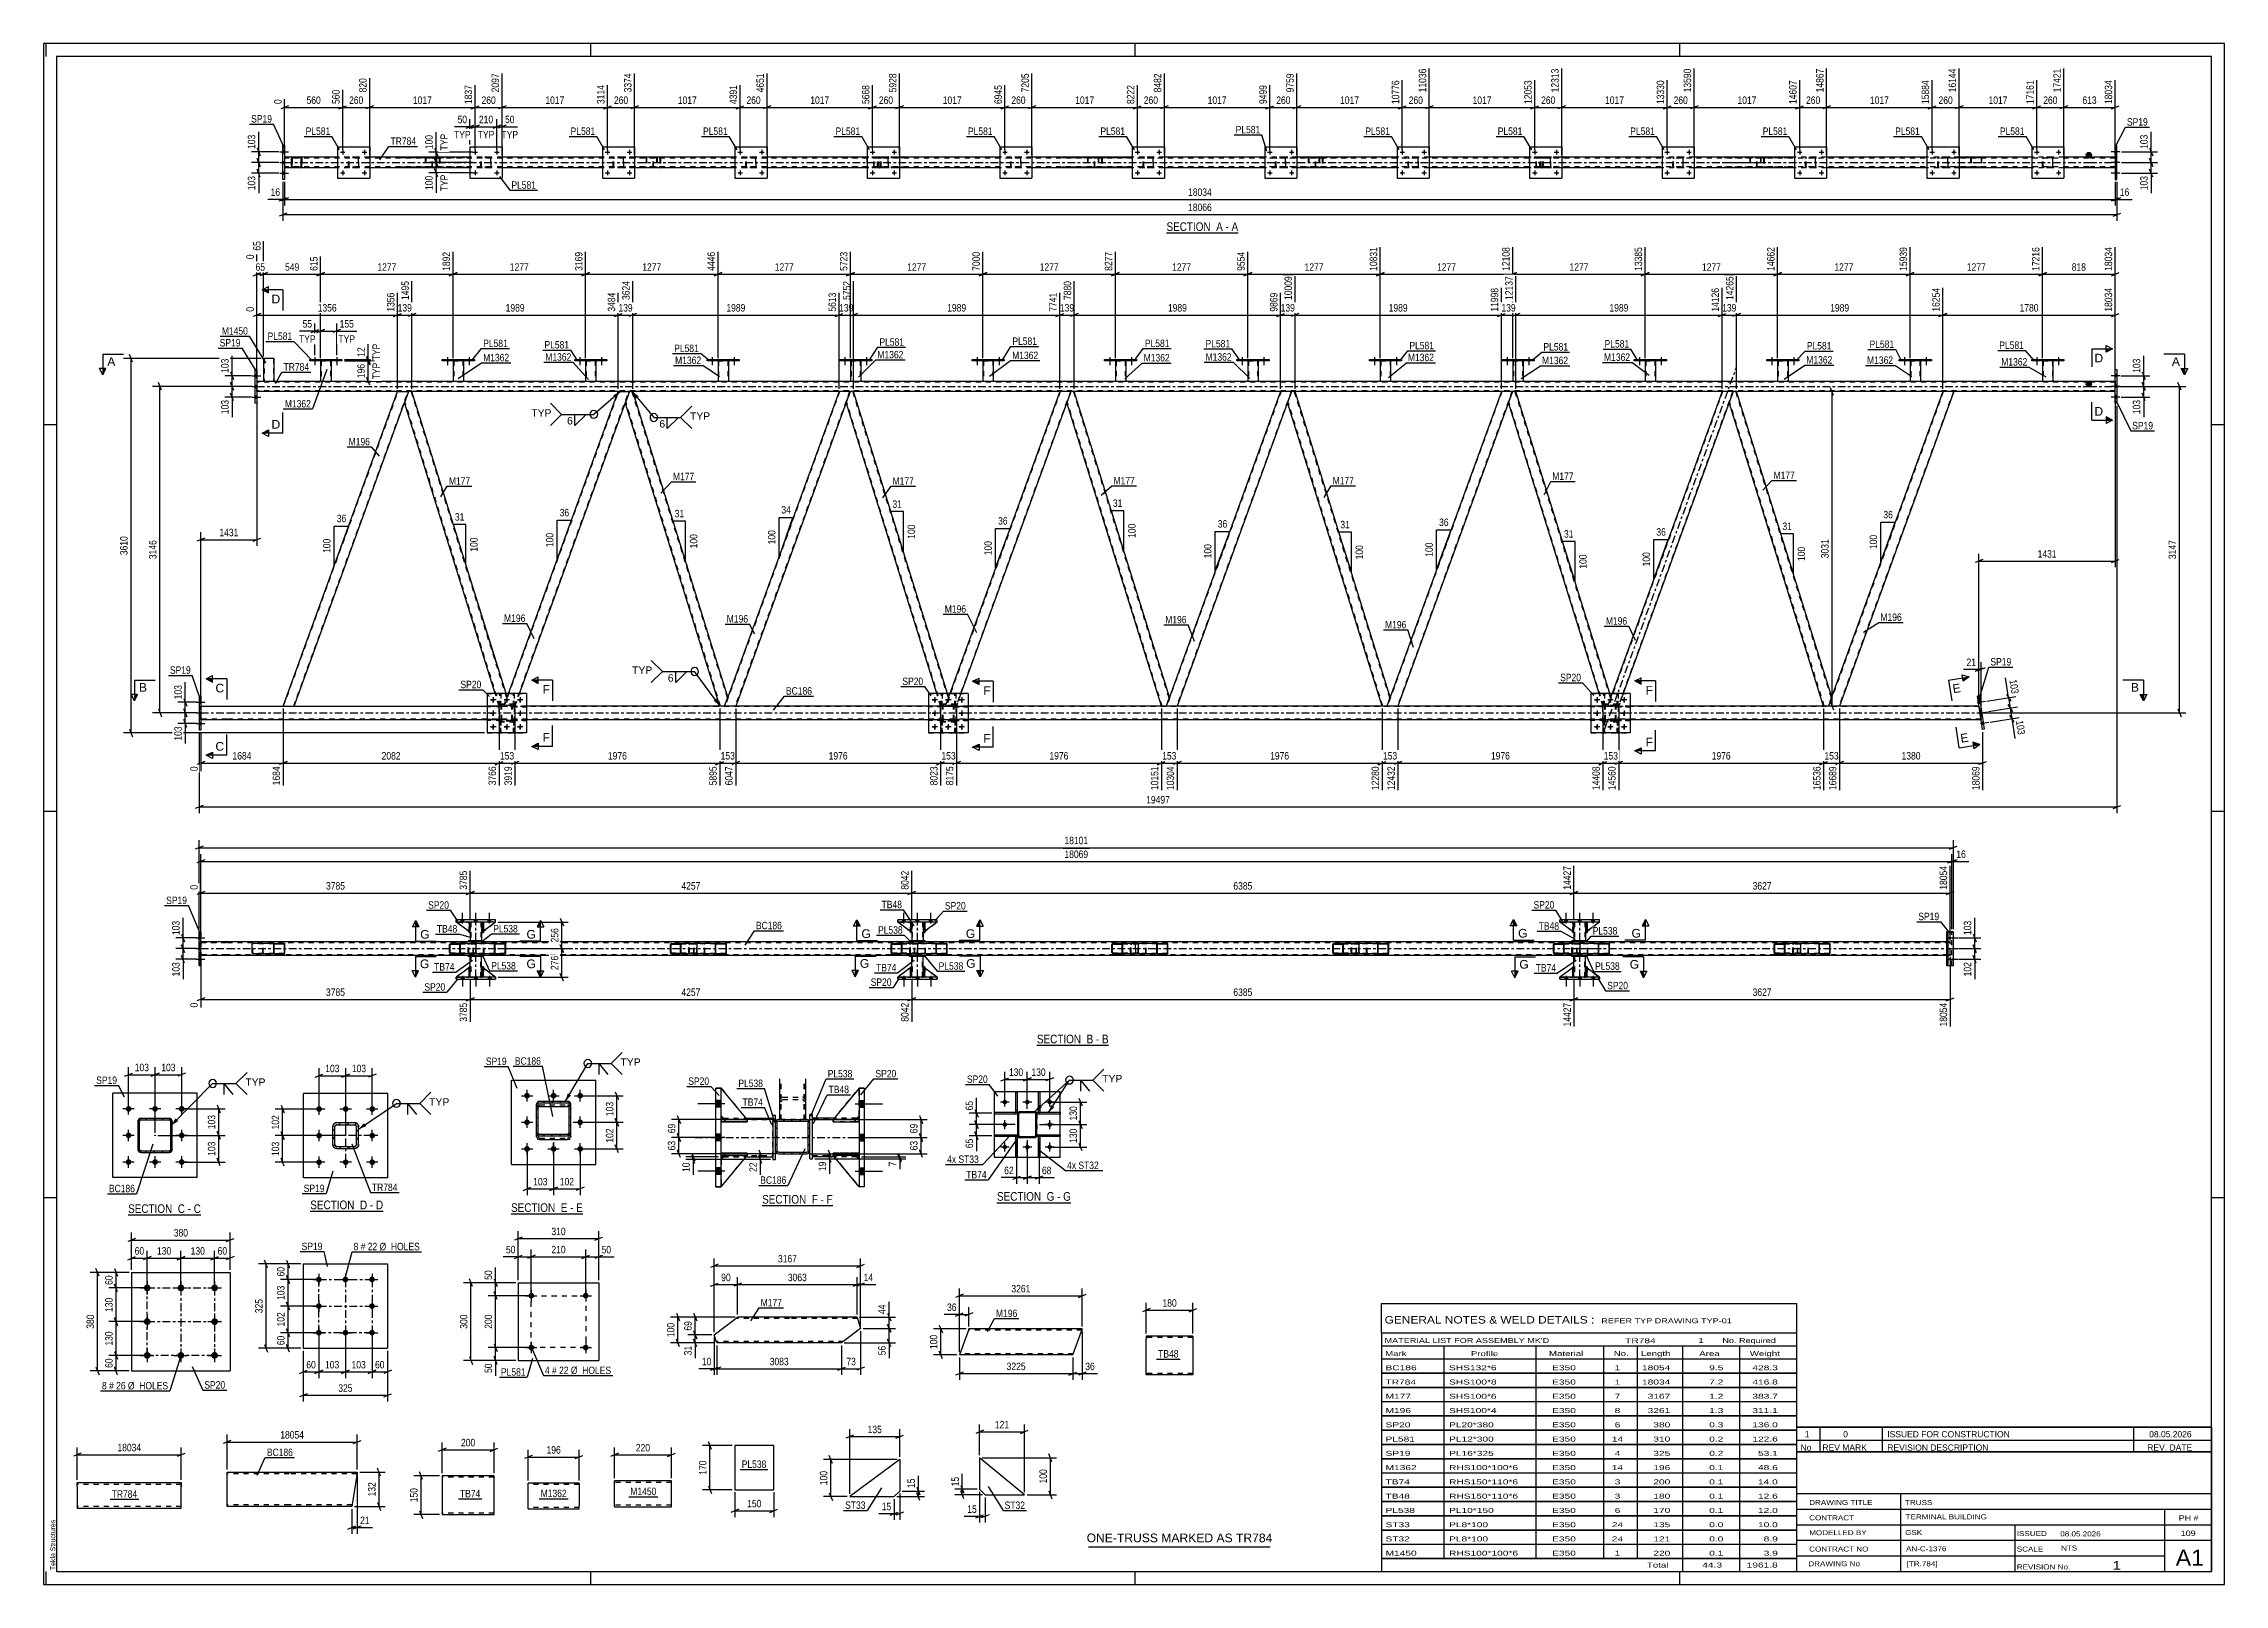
# Paper-space layout 'Layout1' of a CAD drawing. Header units: millimetres. Extents: x 0 to 841, y 0 to 594.
# The model-space entities are those that its viewports show. They can reach past a viewport. Long polylines and large blocks are cut down to what shows.
import ezdxf

# ---------------------------------------------------------------- set-up
doc = ezdxf.new("R2010")
doc.units = ezdxf.units.MM
doc.linetypes.add('DXK_LINE_DOT2', pattern=[3.9198, 1.9599, -1.9599])
doc.linetypes.add('DXK_LINE_DOT3', pattern=[5.9187, 2.979, -0.9799, 0.9799, -0.9799])
doc.layers.add('Viewport layer', color=7, linetype='Continuous', plot=False)
doc.styles.add('Arial', font='ARIAL.TTF', dxfattribs={"height": 0.2})
doc.styles.add('Arial Narrow', font='ARIALN.TTF', dxfattribs={"height": 0.2})

# ---------------------------------------------------------------- blocks, each defined once
blk = doc.blocks.new('Unknown-318885327-1133')
at = {"color": 5, "linetype": 'Continuous'}
for p, q in [((841, 594), (0, 594)), ((0, 594), (0, 0)), ((1, 589), (1, 594)), ((836, 589), (5, 589)), ((5, 589), (5, 5)), ((211, 589), (211, 594)), ((421, 589), (421, 594)), ((631, 589), (631, 594)), ((836, 5), (836, 589)), ((841, 0), (841, 594)), ((5, 447), (0, 447)), ((841, 447), (836, 447)), ((5, 298), (0, 298)), ((841, 298), (836, 298)), ((5, 149), (0, 149)), ((841, 149), (836, 149)), ((0, 0), (841, 0)), ((1, 0), (1, 5)), ((5, 5), (836, 5)), ((211, 0), (211, 5)), ((421, 0), (421, 5)), ((631, 0), (631, 5))]:
    blk.add_line(p, q, dxfattribs=at)
at = {"color": 174, "linetype": 'Continuous', "style": 'Arial'}
blk.add_text('Tekla Structures', height=1.9102, rotation=90, dxfattribs=at).set_placement((4.5, 5.5))
blk = doc.blocks.new('Unknown-318885327-11 - 2884')
at = {"color": 6, "linetype": 'Continuous'}
blk.add_line((433.04, 521.02), (460.69, 521.02), dxfattribs=at)
at = {"color": 0, "linetype": 'Continuous'}
blk.add_wipeout([(451.15, 521.77), (451.15, 525.27), (433.04, 525.27), (433.04, 521.77)], dxfattribs=at)
blk.add_wipeout([(454.76, 521.77), (454.76, 525.27), (452.2, 525.27), (452.2, 521.77)], dxfattribs=at)
at = {"color": 7, "linetype": 'Continuous', "style": 'Arial Narrow'}
blk.add_text('SECTION ', height=3.34, dxfattribs=at).set_placement((433.04, 521.77))
at = {"color": 0, "linetype": 'Continuous'}
blk.add_wipeout([(457.08, 521.77), (457.08, 525.27), (455.81, 525.27), (455.81, 521.77)], dxfattribs=at)
blk.add_wipeout([(460.69, 521.77), (460.69, 525.27), (458.13, 525.27), (458.13, 521.77)], dxfattribs=at)
at = {"color": 7, "linetype": 'Continuous', "style": 'Arial Narrow'}
for s, p in [('A', (452.2, 521.77)), ('-', (455.81, 521.77)), ('A', (458.13, 521.77))]:
    blk.add_text(s, height=3.34, dxfattribs=at).set_placement(p)
blk = doc.blocks.new('Unknown-318885327-12 - 5732')
at = {"color": 6, "linetype": 'Continuous'}
blk.add_line((383.06, 207.83), (410.71, 207.83), dxfattribs=at)
at = {"color": 0, "linetype": 'Continuous'}
blk.add_wipeout([(401.17, 208.58), (401.17, 212.08), (383.06, 212.08), (383.06, 208.58)], dxfattribs=at)
blk.add_wipeout([(404.78, 208.58), (404.78, 212.08), (402.22, 212.08), (402.22, 208.58)], dxfattribs=at)
at = {"color": 7, "linetype": 'Continuous', "style": 'Arial Narrow'}
blk.add_text('SECTION ', height=3.34, dxfattribs=at).set_placement((383.06, 208.58))
at = {"color": 0, "linetype": 'Continuous'}
blk.add_wipeout([(407.1, 208.58), (407.1, 212.08), (405.83, 212.08), (405.83, 208.58)], dxfattribs=at)
blk.add_wipeout([(410.71, 208.58), (410.71, 212.08), (408.15, 212.08), (408.15, 208.58)], dxfattribs=at)
at = {"color": 7, "linetype": 'Continuous', "style": 'Arial Narrow'}
for s, p in [('B', (402.22, 208.58)), ('B', (408.15, 208.58)), ('-', (405.83, 208.58))]:
    blk.add_text(s, height=3.34, dxfattribs=at).set_placement(p)
blk = doc.blocks.new('Unknown-318885327-13 - 7129')
at = {"color": 6, "linetype": 'Continuous'}
blk.add_line((32.59, 142.43), (60.66, 142.43), dxfattribs=at)
at = {"color": 0, "linetype": 'Continuous'}
blk.add_wipeout([(50.7, 143.18), (50.7, 146.68), (32.59, 146.68), (32.59, 143.18)], dxfattribs=at)
blk.add_wipeout([(54.52, 143.18), (54.52, 146.68), (51.75, 146.68), (51.75, 143.18)], dxfattribs=at)
at = {"color": 7, "linetype": 'Continuous', "style": 'Arial Narrow'}
blk.add_text('SECTION ', height=3.34, dxfattribs=at).set_placement((32.59, 143.18))
at = {"color": 0, "linetype": 'Continuous'}
blk.add_wipeout([(56.84, 143.18), (56.84, 146.68), (55.57, 146.68), (55.57, 143.18)], dxfattribs=at)
blk.add_wipeout([(60.66, 143.18), (60.66, 146.68), (57.89, 146.68), (57.89, 143.18)], dxfattribs=at)
at = {"color": 7, "linetype": 'Continuous', "style": 'Arial Narrow'}
for s, p in [('C', (51.75, 143.18)), ('-', (55.57, 143.18)), ('C', (57.89, 143.18))]:
    blk.add_text(s, height=3.34, dxfattribs=at).set_placement(p)
blk = doc.blocks.new('Unknown-318885327-14 - 1609')
at = {"color": 6, "linetype": 'Continuous'}
blk.add_line((102.85, 143.88), (130.93, 143.88), dxfattribs=at)
at = {"color": 0, "linetype": 'Continuous'}
blk.add_wipeout([(120.96, 144.63), (120.96, 148.13), (102.85, 148.13), (102.85, 144.63)], dxfattribs=at)
blk.add_wipeout([(124.78, 144.63), (124.78, 148.13), (122.01, 148.13), (122.01, 144.63)], dxfattribs=at)
at = {"color": 7, "linetype": 'Continuous', "style": 'Arial Narrow'}
blk.add_text('SECTION ', height=3.34, dxfattribs=at).set_placement((102.85, 144.63))
at = {"color": 0, "linetype": 'Continuous'}
blk.add_wipeout([(127.11, 144.63), (127.11, 148.13), (125.83, 148.13), (125.83, 144.63)], dxfattribs=at)
blk.add_wipeout([(130.93, 144.63), (130.93, 148.13), (128.16, 148.13), (128.16, 144.63)], dxfattribs=at)
at = {"color": 7, "linetype": 'Continuous', "style": 'Arial Narrow'}
for s, p in [('D', (122.01, 144.63)), ('-', (125.83, 144.63)), ('D', (128.16, 144.63))]:
    blk.add_text(s, height=3.34, dxfattribs=at).set_placement(p)
blk = doc.blocks.new('Unknown-318885327-15 - 1288')
at = {"color": 6, "linetype": 'Continuous'}
blk.add_line((277.08, 146.02), (304.3, 146.02), dxfattribs=at)
at = {"color": 0, "linetype": 'Continuous'}
blk.add_wipeout([(295.19, 146.77), (295.19, 150.27), (277.08, 150.27), (277.08, 146.77)], dxfattribs=at)
blk.add_wipeout([(298.58, 146.77), (298.58, 150.27), (296.24, 150.27), (296.24, 146.77)], dxfattribs=at)
at = {"color": 7, "linetype": 'Continuous', "style": 'Arial Narrow'}
blk.add_text('SECTION ', height=3.34, dxfattribs=at).set_placement((277.08, 146.77))
at = {"color": 0, "linetype": 'Continuous'}
blk.add_wipeout([(300.91, 146.77), (300.91, 150.27), (299.63, 150.27), (299.63, 146.77)], dxfattribs=at)
blk.add_wipeout([(304.3, 146.77), (304.3, 150.27), (301.96, 150.27), (301.96, 146.77)], dxfattribs=at)
at = {"color": 7, "linetype": 'Continuous', "style": 'Arial Narrow'}
for s, p in [('F', (296.24, 146.77)), ('-', (299.63, 146.77)), ('F', (301.96, 146.77))]:
    blk.add_text(s, height=3.34, dxfattribs=at).set_placement(p)
blk = doc.blocks.new('Unknown-318885327-16 - 15828')
at = {"color": 6, "linetype": 'Continuous'}
blk.add_line((180.27, 142.83), (207.91, 142.83), dxfattribs=at)
at = {"color": 0, "linetype": 'Continuous'}
blk.add_wipeout([(198.38, 143.58), (198.38, 147.08), (180.27, 147.08), (180.27, 143.58)], dxfattribs=at)
blk.add_wipeout([(201.98, 143.58), (201.98, 147.08), (199.43, 147.08), (199.43, 143.58)], dxfattribs=at)
at = {"color": 7, "linetype": 'Continuous', "style": 'Arial Narrow'}
blk.add_text('SECTION ', height=3.34, dxfattribs=at).set_placement((180.27, 143.58))
at = {"color": 0, "linetype": 'Continuous'}
blk.add_wipeout([(204.31, 143.58), (204.31, 147.08), (203.03, 147.08), (203.03, 143.58)], dxfattribs=at)
blk.add_wipeout([(207.91, 143.58), (207.91, 147.08), (205.36, 147.08), (205.36, 143.58)], dxfattribs=at)
at = {"color": 7, "linetype": 'Continuous', "style": 'Arial Narrow'}
for s, p in [('E', (199.43, 143.58)), ('-', (203.03, 143.58)), ('E', (205.36, 143.58))]:
    blk.add_text(s, height=3.34, dxfattribs=at).set_placement(p)
blk = doc.blocks.new('Unknown-318885327-17 - 6257')
at = {"color": 6, "linetype": 'Continuous'}
blk.add_line((367.66, 147.15), (396.16, 147.15), dxfattribs=at)
at = {"color": 0, "linetype": 'Continuous'}
blk.add_wipeout([(385.77, 147.9), (385.77, 151.4), (367.66, 151.4), (367.66, 147.9)], dxfattribs=at)
blk.add_wipeout([(389.8, 147.9), (389.8, 151.4), (386.82, 151.4), (386.82, 147.9)], dxfattribs=at)
at = {"color": 7, "linetype": 'Continuous', "style": 'Arial Narrow'}
blk.add_text('SECTION ', height=3.34, dxfattribs=at).set_placement((367.66, 147.9))
at = {"color": 0, "linetype": 'Continuous'}
blk.add_wipeout([(392.13, 147.9), (392.13, 151.4), (390.85, 151.4), (390.85, 147.9)], dxfattribs=at)
blk.add_wipeout([(396.16, 147.9), (396.16, 151.4), (393.18, 151.4), (393.18, 147.9)], dxfattribs=at)
at = {"color": 7, "linetype": 'Continuous', "style": 'Arial Narrow'}
for s, p in [('G', (386.82, 147.9)), ('-', (390.85, 147.9)), ('G', (393.18, 147.9))]:
    blk.add_text(s, height=3.34, dxfattribs=at).set_placement(p)
blk = doc.blocks.new('Part-318885327-6853 - 6847')
at = {"color": 2, "linetype": 'Continuous'}
for p, q in [((33.95, 120.29), (33.95, 82.29)), ((33.95, 120.29), (71.95, 120.29)), ((71.95, 120.29), (71.95, 82.29)), ((33.95, 82.29), (71.95, 82.29))]:
    blk.add_line(p, q, dxfattribs=at)
blk = doc.blocks.new('Bolt-318885327-6886 - 6847')
at = {"linetype": 'Continuous'}
for points in [[(39.95, 115.59, -1), (39.95, 112.99, -1)], [(52.95, 115.59, -1), (52.95, 112.99, -1)], [(65.95, 115.59, -1), (65.95, 112.99, -1)], [(39.95, 102.59, -1), (39.95, 99.99, -1)], [(65.95, 102.59, -1), (65.95, 99.99, -1)], [(39.95, 89.59, -1), (39.95, 86.99, -1)], [(52.95, 89.59, -1), (52.95, 86.99, -1)], [(65.95, 89.59, -1), (65.95, 86.99, -1)]]:
    blk.add_hatch(color=1, dxfattribs=at).paths.add_polyline_path(points)
at = {"color": 1, "linetype": 'Continuous'}
for p, q in [((37.35, 114.29), (42.55, 114.29)), ((39.95, 116.89), (39.95, 111.69)), ((50.35, 114.29), (55.55, 114.29)), ((52.95, 116.89), (52.95, 111.69)), ((63.35, 114.29), (68.55, 114.29)), ((65.95, 116.89), (65.95, 111.69)), ((37.35, 101.29), (42.55, 101.29)), ((39.95, 103.89), (39.95, 98.69)), ((63.35, 101.29), (68.55, 101.29)), ((65.95, 103.89), (65.95, 98.69)), ((37.35, 88.29), (42.55, 88.29)), ((39.95, 90.89), (39.95, 85.69)), ((50.35, 88.29), (55.55, 88.29)), ((52.95, 90.89), (52.95, 85.69)), ((63.35, 88.29), (68.55, 88.29)), ((65.95, 90.89), (65.95, 85.69))]:
    blk.add_line(p, q, dxfattribs=at)
blk = doc.blocks.new('Part-318885327-16293 - 16292')
at = {"color": 2, "linetype": 'Continuous'}
for p, q in [((70.75, 42.04), (70.75, 43.24)), ((70.75, 43.24), (94.75, 43.24)), ((94.85, 43.24), (120.93, 43.24)), ((120.91, 43.15), (120.74, 42.04)), ((120.93, 43.24), (120.91, 43.15)), ((70.75, 30.13), (70.75, 42.04)), ((120.74, 42.04), (118.85, 30.04)), ((70.75, 30.04), (70.75, 30.13)), ((94.75, 30.04), (70.75, 30.04)), ((118.85, 30.04), (94.85, 30.04))]:
    blk.add_line(p, q, dxfattribs=at)
at = {"color": 7, "linetype": 'DXK_LINE_DOT2'}
for p, q in [((94.75, 42.64), (70.75, 42.64)), ((120.83, 42.64), (94.85, 42.64)), ((120.74, 42.04), (120.87, 42.89)), ((94.75, 30.64), (70.75, 30.64)), ((70.75, 30.13), (70.75, 30.04)), ((118.95, 30.64), (94.85, 30.64))]:
    blk.add_line(p, q, dxfattribs=at)
blk = doc.blocks.new('Bolt-318885327-2886 - 2884')
at = {"linetype": 'Continuous'}
for points in [[(728.75, 544.17, -1), (727.87, 544.17, -1)], [(737.15, 544.17, -1), (736.27, 544.17, -1)]]:
    blk.add_hatch(color=1, dxfattribs=at).paths.add_polyline_path(points)
at = {"color": 1, "linetype": 'Continuous'}
for p, q in [((727.43, 544.17), (729.19, 544.17)), ((728.31, 545.05), (728.31, 543.29)), ((735.83, 544.17), (737.59, 544.17)), ((736.71, 545.05), (736.71, 543.29))]:
    blk.add_line(p, q, dxfattribs=at)
blk = doc.blocks.new('Bolt-318885327-2942 - 2884')
at = {"linetype": 'Continuous'}
for points in [[(575.5, 544.17, -1), (574.62, 544.17, -1)], [(583.9, 544.17, -1), (583.02, 544.17, -1)]]:
    blk.add_hatch(color=1, dxfattribs=at).paths.add_polyline_path(points)
at = {"color": 1, "linetype": 'Continuous'}
for p, q in [((574.18, 544.17), (575.94, 544.17)), ((575.06, 545.05), (575.06, 543.29)), ((582.58, 544.17), (584.34, 544.17)), ((583.46, 545.05), (583.46, 543.29))]:
    blk.add_line(p, q, dxfattribs=at)
blk = doc.blocks.new('Bolt-318885327-2887 - 2884')
at = {"linetype": 'Continuous'}
for points in [[(728.75, 552.17, -1), (727.87, 552.17, -1)], [(737.15, 552.17, -1), (736.27, 552.17, -1)]]:
    blk.add_hatch(color=1, dxfattribs=at).paths.add_polyline_path(points)
at = {"color": 1, "linetype": 'Continuous'}
for p, q in [((727.43, 552.17), (729.19, 552.17)), ((728.31, 553.05), (728.31, 551.29)), ((735.83, 552.17), (737.59, 552.17)), ((736.71, 553.05), (736.71, 551.29))]:
    blk.add_line(p, q, dxfattribs=at)
blk = doc.blocks.new('Part-318885327-2952 - 2884')
at = {"color": 2, "linetype": 'Continuous'}
for p, q in [((164.42, 554.17), (164.42, 542.17)), ((164.42, 554.17), (176.82, 554.17)), ((176.82, 554.17), (176.82, 542.17)), ((164.42, 542.17), (176.82, 542.17))]:
    blk.add_line(p, q, dxfattribs=at)
blk = doc.blocks.new('Bolt-318885327-2888 - 2884')
at = {"linetype": 'Continuous'}
for points in [[(769.13, 544.17, -1), (768.25, 544.17, -1)], [(777.53, 544.17, -1), (776.65, 544.17, -1)]]:
    blk.add_hatch(color=1, dxfattribs=at).paths.add_polyline_path(points)
at = {"color": 1, "linetype": 'Continuous'}
for p, q in [((767.81, 544.17), (769.57, 544.17)), ((768.69, 545.05), (768.69, 543.29)), ((776.21, 544.17), (777.97, 544.17)), ((777.09, 545.05), (777.09, 543.29))]:
    blk.add_line(p, q, dxfattribs=at)
blk = doc.blocks.new('Part-318885327-2953 - 2884')
at = {"color": 7, "linetype": 'DXK_LINE_DOT2'}
for p, q in [((117.54, 549.69), (117.58, 549.87)), ((117.58, 549.87), (117.54, 549.69)), ((117.54, 546.65), (117.54, 549.69)), ((117.78, 549.69), (117.8, 549.78)), ((117.78, 546.65), (117.78, 549.69)), ((117.8, 549.78), (117.85, 549.86)), ((117.84, 550.13), (118.02, 550.17)), ((118.02, 550.17), (117.84, 550.13)), ((117.85, 549.86), (117.93, 549.91)), ((117.93, 549.91), (118.02, 549.93)), ((121.06, 550.17), (118.02, 550.17)), ((121.06, 549.93), (118.02, 549.93)), ((121.06, 550.17), (121.24, 550.13)), ((121.24, 550.13), (121.06, 550.17)), ((121.06, 549.93), (121.15, 549.91)), ((121.15, 549.91), (121.23, 549.86)), ((121.23, 549.86), (121.28, 549.78)), ((121.28, 549.78), (121.3, 549.69)), ((121.3, 549.69), (121.3, 546.65)), ((121.5, 549.87), (121.54, 549.69)), ((121.54, 549.69), (121.5, 549.87)), ((121.54, 546.65), (121.54, 549.69)), ((117.58, 546.46), (117.54, 546.65)), ((117.54, 546.65), (117.58, 546.46)), ((117.8, 546.55), (117.78, 546.65)), ((117.85, 546.48), (117.8, 546.55)), ((118.02, 546.17), (117.84, 546.2)), ((117.84, 546.2), (118.02, 546.17)), ((117.93, 546.42), (117.85, 546.48)), ((118.02, 546.41), (117.93, 546.42)), ((121.06, 546.41), (118.02, 546.41)), ((121.06, 546.17), (118.02, 546.17)), ((121.15, 546.42), (121.06, 546.41)), ((121.24, 546.2), (121.06, 546.17)), ((121.06, 546.17), (121.24, 546.2)), ((121.23, 546.48), (121.15, 546.42)), ((121.28, 546.55), (121.23, 546.48)), ((121.3, 546.65), (121.28, 546.55)), ((121.54, 546.65), (121.5, 546.46)), ((121.5, 546.46), (121.54, 546.65))]:
    blk.add_line(p, q, dxfattribs=at)
at = {"color": 7, "linetype": 'DXK_LINE_DOT3'}
blk.add_line((119.54, 548.17), (119.54, 548.17), dxfattribs=at)
at = {"color": 7, "linetype": 'DXK_LINE_DOT2'}
for centre, start, end in [((118.02, 549.69), 112.5, 157.5), ((118.02, 549.69), 112.5, 157.5), ((121.06, 549.69), 22.5, 67.5), ((121.06, 549.69), 22.5, 67.5), ((118.02, 546.65), 202.5, 247.5), ((118.02, 546.65), 202.5, 247.5), ((121.06, 546.65), 292.5, 337.5), ((121.06, 546.65), 292.5, 337.5)]:
    blk.add_arc(centre, 0.48, start, end, dxfattribs=at)
blk = doc.blocks.new('Bolt-318885327-2889 - 2884')
at = {"linetype": 'Continuous'}
for points in [[(769.13, 552.17, -1), (768.25, 552.17, -1)], [(777.53, 552.17, -1), (776.65, 552.17, -1)]]:
    blk.add_hatch(color=1, dxfattribs=at).paths.add_polyline_path(points)
at = {"color": 1, "linetype": 'Continuous'}
for p, q in [((767.81, 552.17), (769.57, 552.17)), ((768.69, 553.05), (768.69, 551.29)), ((776.21, 552.17), (777.97, 552.17)), ((777.09, 553.05), (777.09, 551.29))]:
    blk.add_line(p, q, dxfattribs=at)
blk = doc.blocks.new('Bolt-318885327-2890 - 2884')
at = {"linetype": 'Continuous'}
for points in [[(320.1, 544.17, -1), (319.22, 544.17, -1)], [(328.5, 544.17, -1), (327.62, 544.17, -1)]]:
    blk.add_hatch(color=1, dxfattribs=at).paths.add_polyline_path(points)
at = {"color": 1, "linetype": 'Continuous'}
for p, q in [((318.78, 544.17), (320.54, 544.17)), ((319.66, 545.05), (319.66, 543.29)), ((327.18, 544.17), (328.94, 544.17)), ((328.06, 545.05), (328.06, 543.29))]:
    blk.add_line(p, q, dxfattribs=at)
blk = doc.blocks.new('Bolt-318885327-2891 - 2884')
at = {"linetype": 'Continuous'}
for points in [[(320.1, 552.17, -1), (319.22, 552.17, -1)], [(328.5, 552.17, -1), (327.62, 552.17, -1)]]:
    blk.add_hatch(color=1, dxfattribs=at).paths.add_polyline_path(points)
at = {"color": 1, "linetype": 'Continuous'}
for p, q in [((318.78, 552.17), (320.54, 552.17)), ((319.66, 553.05), (319.66, 551.29)), ((327.18, 552.17), (328.94, 552.17)), ((328.06, 553.05), (328.06, 551.29))]:
    blk.add_line(p, q, dxfattribs=at)
blk = doc.blocks.new('Bolt-318885327-2892 - 2884')
at = {"linetype": 'Continuous'}
for points in [[(422.26, 544.17, -1), (421.38, 544.17, -1)], [(430.66, 544.17, -1), (429.78, 544.17, -1)]]:
    blk.add_hatch(color=1, dxfattribs=at).paths.add_polyline_path(points)
at = {"color": 1, "linetype": 'Continuous'}
for p, q in [((420.94, 544.17), (422.7, 544.17)), ((421.82, 545.05), (421.82, 543.29)), ((429.34, 544.17), (431.1, 544.17)), ((430.22, 545.05), (430.22, 543.29))]:
    blk.add_line(p, q, dxfattribs=at)
blk = doc.blocks.new('Bolt-318885327-2893 - 2884')
at = {"linetype": 'Continuous'}
for points in [[(422.26, 552.17, -1), (421.38, 552.17, -1)], [(430.66, 552.17, -1), (429.78, 552.17, -1)]]:
    blk.add_hatch(color=1, dxfattribs=at).paths.add_polyline_path(points)
at = {"color": 1, "linetype": 'Continuous'}
for p, q in [((420.94, 552.17), (422.7, 552.17)), ((421.82, 553.05), (421.82, 551.29)), ((429.34, 552.17), (431.1, 552.17)), ((430.22, 553.05), (430.22, 551.29))]:
    blk.add_line(p, q, dxfattribs=at)
blk = doc.blocks.new('Part-318885327-2958 - 2884')
at = {"color": 2, "linetype": 'Continuous'}
for p, q in [((113.34, 554.17), (113.34, 542.17)), ((113.34, 554.17), (125.74, 554.17)), ((125.74, 554.17), (125.74, 542.17)), ((113.34, 542.17), (125.74, 542.17))]:
    blk.add_line(p, q, dxfattribs=at)
blk = doc.blocks.new('Bolt-318885327-2894 - 2884')
at = {"linetype": 'Continuous'}
for points in [[(473.34, 544.17, -1), (472.46, 544.17, -1)], [(481.74, 544.17, -1), (480.86, 544.17, -1)]]:
    blk.add_hatch(color=1, dxfattribs=at).paths.add_polyline_path(points)
at = {"color": 1, "linetype": 'Continuous'}
for p, q in [((472.02, 544.17), (473.78, 544.17)), ((472.9, 545.05), (472.9, 543.29)), ((480.42, 544.17), (482.18, 544.17)), ((481.3, 545.05), (481.3, 543.29))]:
    blk.add_line(p, q, dxfattribs=at)
blk = doc.blocks.new('Part-318885327-2959 - 2884')
at = {"color": 2, "linetype": 'Continuous'}
for p, q in [((95.6, 549.87), (95.56, 549.69)), ((95.56, 546.65), (95.56, 549.69)), ((95.56, 549.69), (95.56, 549.69)), ((95.8, 549.69), (95.82, 549.78)), ((95.8, 546.65), (95.8, 549.69)), ((95.8, 549.69), (95.8, 549.69)), ((95.82, 549.78), (95.87, 549.86)), ((96.04, 550.17), (95.86, 550.13)), ((95.87, 549.86), (95.95, 549.91)), ((95.95, 549.91), (96.04, 549.93)), ((99.08, 550.17), (96.04, 550.17)), ((99.08, 549.93), (96.04, 549.93)), ((99.27, 550.13), (99.08, 550.17)), ((99.08, 549.93), (99.17, 549.91)), ((99.17, 549.91), (99.25, 549.86)), ((99.25, 549.86), (99.3, 549.78)), ((99.3, 549.78), (99.32, 549.69)), ((99.32, 546.65), (99.32, 549.69)), ((99.32, 549.69), (99.32, 549.69)), ((99.56, 549.69), (99.53, 549.87)), ((99.56, 546.65), (99.56, 549.69)), ((99.56, 549.69), (99.56, 549.69)), ((95.56, 546.65), (95.56, 546.65)), ((95.56, 546.65), (95.6, 546.46)), ((95.8, 546.65), (95.8, 546.65)), ((95.82, 546.55), (95.8, 546.65)), ((95.82, 546.55), (95.87, 546.48)), ((95.86, 546.2), (96.04, 546.17)), ((95.87, 546.48), (95.95, 546.42)), ((96.04, 546.41), (95.95, 546.42)), ((99.08, 546.41), (96.04, 546.41)), ((99.08, 546.17), (96.04, 546.17)), ((99.08, 546.41), (99.17, 546.42)), ((99.08, 546.17), (99.27, 546.2)), ((99.17, 546.42), (99.25, 546.48)), ((99.3, 546.55), (99.25, 546.48)), ((99.32, 546.65), (99.3, 546.55)), ((99.32, 546.65), (99.32, 546.65)), ((99.53, 546.46), (99.56, 546.65)), ((99.56, 546.65), (99.56, 546.65))]:
    blk.add_line(p, q, dxfattribs=at)
at = {"color": 7, "linetype": 'DXK_LINE_DOT2'}
for p, q in [((95.56, 549.69), (95.6, 549.87)), ((95.56, 546.65), (95.56, 549.69)), ((95.82, 549.78), (95.8, 549.69)), ((95.8, 549.69), (95.8, 546.65)), ((95.82, 549.78), (95.82, 549.78)), ((95.86, 550.13), (96.04, 550.17)), ((95.87, 549.86), (95.87, 549.86)), ((95.95, 549.91), (95.95, 549.91)), ((99.08, 550.17), (99.27, 550.13)), ((99.08, 549.93), (99.08, 549.93)), ((99.17, 549.91), (99.17, 549.91)), ((99.25, 549.86), (99.25, 549.86)), ((99.32, 549.69), (99.3, 549.78)), ((99.32, 549.69), (99.32, 546.65)), ((99.53, 549.87), (99.56, 549.69)), ((99.56, 549.69), (99.56, 546.65)), ((95.6, 546.46), (95.56, 546.65)), ((95.8, 546.65), (95.82, 546.55)), ((95.82, 546.55), (95.82, 546.55)), ((96.04, 546.17), (95.86, 546.2)), ((99.08, 546.41), (99.08, 546.41)), ((99.27, 546.2), (99.08, 546.17)), ((99.3, 546.55), (99.32, 546.65)), ((99.56, 546.65), (99.53, 546.46))]:
    blk.add_line(p, q, dxfattribs=at)
at = {"color": 2, "linetype": 'Continuous'}
for centre, start, end in [((96.04, 549.69), 112.5, 157.5), ((99.08, 549.69), 22.5, 67.5), ((96.04, 546.65), 202.5, 247.5), ((99.08, 546.65), 292.5, 337.5)]:
    blk.add_arc(centre, 0.48, start, end, dxfattribs=at)
at = {"color": 7, "linetype": 'DXK_LINE_DOT2'}
for centre, start, end in [((96.04, 549.69), 112.5, 157.5), ((99.08, 549.69), 22.5, 67.5), ((96.04, 546.65), 202.5, 247.5), ((99.08, 546.65), 292.5, 337.5)]:
    blk.add_arc(centre, 0.48, start, end, dxfattribs=at)
blk = doc.blocks.new('Bolt-318885327-2895 - 2884')
at = {"linetype": 'Continuous'}
for points in [[(473.34, 552.17, -1), (472.46, 552.17, -1)], [(481.74, 552.17, -1), (480.86, 552.17, -1)]]:
    blk.add_hatch(color=1, dxfattribs=at).paths.add_polyline_path(points)
at = {"color": 1, "linetype": 'Continuous'}
for p, q in [((472.02, 552.17), (473.78, 552.17)), ((472.9, 553.05), (472.9, 551.29)), ((480.42, 552.17), (482.18, 552.17)), ((481.3, 553.05), (481.3, 551.29))]:
    blk.add_line(p, q, dxfattribs=at)
blk = doc.blocks.new('Bolt-318885327-2960 - 2884')
at = {"linetype": 'Continuous'}
for points in [[(371.18, 544.17, -1), (370.3, 544.17, -1)], [(379.58, 544.17, -1), (378.7, 544.17, -1)]]:
    blk.add_hatch(color=1, dxfattribs=at).paths.add_polyline_path(points)
at = {"color": 1, "linetype": 'Continuous'}
for p, q in [((369.86, 544.17), (371.62, 544.17)), ((370.74, 545.05), (370.74, 543.29)), ((378.26, 544.17), (380.02, 544.17)), ((379.14, 545.05), (379.14, 543.29))]:
    blk.add_line(p, q, dxfattribs=at)
blk = doc.blocks.new('Bolt-318885327-2896 - 2884')
at = {"linetype": 'Continuous'}
for points in [[(524.42, 544.17, -1), (523.54, 544.17, -1)], [(532.82, 544.17, -1), (531.94, 544.17, -1)]]:
    blk.add_hatch(color=1, dxfattribs=at).paths.add_polyline_path(points)
at = {"color": 1, "linetype": 'Continuous'}
for p, q in [((523.1, 544.17), (524.86, 544.17)), ((523.98, 545.05), (523.98, 543.29)), ((531.5, 544.17), (533.26, 544.17)), ((532.38, 545.05), (532.38, 543.29))]:
    blk.add_line(p, q, dxfattribs=at)
blk = doc.blocks.new('Bolt-318885327-2961 - 2884')
at = {"linetype": 'Continuous'}
for points in [[(371.18, 552.17, -1), (370.3, 552.17, -1)], [(379.58, 552.17, -1), (378.7, 552.17, -1)]]:
    blk.add_hatch(color=1, dxfattribs=at).paths.add_polyline_path(points)
at = {"color": 1, "linetype": 'Continuous'}
for p, q in [((369.86, 552.17), (371.62, 552.17)), ((370.74, 553.05), (370.74, 551.29)), ((378.26, 552.17), (380.02, 552.17)), ((379.14, 553.05), (379.14, 551.29))]:
    blk.add_line(p, q, dxfattribs=at)
blk = doc.blocks.new('Bolt-318885327-2897 - 2884')
at = {"linetype": 'Continuous'}
for points in [[(524.42, 552.17, -1), (523.54, 552.17, -1)], [(532.82, 552.17, -1), (531.94, 552.17, -1)]]:
    blk.add_hatch(color=1, dxfattribs=at).paths.add_polyline_path(points)
at = {"color": 1, "linetype": 'Continuous'}
for p, q in [((523.1, 552.17), (524.86, 552.17)), ((523.98, 553.05), (523.98, 551.29)), ((531.5, 552.17), (533.26, 552.17)), ((532.38, 553.05), (532.38, 551.29))]:
    blk.add_line(p, q, dxfattribs=at)
blk = doc.blocks.new('Part-318885327-2966 - 2884')
at = {"color": 2, "linetype": 'Continuous'}
for p, q in [((317.66, 554.17), (317.66, 542.17)), ((317.66, 554.17), (330.06, 554.17)), ((330.06, 554.17), (330.06, 542.17)), ((317.66, 542.17), (330.06, 542.17))]:
    blk.add_line(p, q, dxfattribs=at)
blk = doc.blocks.new('Part-318885327-2902 - 2884')
at = {"color": 2, "linetype": 'Continuous'}
for p, q in [((675.22, 554.17), (675.22, 542.17)), ((675.22, 554.17), (687.62, 554.17)), ((687.62, 554.17), (687.62, 542.17)), ((675.22, 542.17), (687.62, 542.17))]:
    blk.add_line(p, q, dxfattribs=at)
blk = doc.blocks.new('Part-318885327-2967 - 2884')
at = {"color": 7, "linetype": 'DXK_LINE_DOT2'}
for p, q in [((270.78, 549.69), (270.82, 549.87)), ((270.82, 549.87), (270.78, 549.69)), ((270.78, 546.65), (270.78, 549.69)), ((271.02, 549.69), (271.04, 549.78)), ((271.02, 546.65), (271.02, 549.69)), ((271.04, 549.78), (271.09, 549.86)), ((271.08, 550.13), (271.26, 550.17)), ((271.26, 550.17), (271.08, 550.13)), ((271.09, 549.86), (271.17, 549.91)), ((271.17, 549.91), (271.26, 549.93)), ((274.3, 550.17), (271.26, 550.17)), ((274.3, 549.93), (271.26, 549.93)), ((274.3, 550.17), (274.48, 550.13)), ((274.48, 550.13), (274.3, 550.17)), ((274.3, 549.93), (274.39, 549.91)), ((274.39, 549.91), (274.47, 549.86)), ((274.47, 549.86), (274.52, 549.78)), ((274.52, 549.78), (274.54, 549.69)), ((274.54, 549.69), (274.54, 546.65)), ((274.74, 549.87), (274.78, 549.69)), ((274.78, 549.69), (274.74, 549.87)), ((274.78, 546.65), (274.78, 549.69)), ((270.82, 546.46), (270.78, 546.65)), ((270.78, 546.65), (270.82, 546.46)), ((271.04, 546.55), (271.02, 546.65)), ((271.09, 546.48), (271.04, 546.55)), ((271.26, 546.17), (271.08, 546.2)), ((271.08, 546.2), (271.26, 546.17)), ((271.17, 546.42), (271.09, 546.48)), ((271.26, 546.41), (271.17, 546.42)), ((274.3, 546.41), (271.26, 546.41)), ((274.3, 546.17), (271.26, 546.17)), ((274.39, 546.42), (274.3, 546.41)), ((274.48, 546.2), (274.3, 546.17)), ((274.3, 546.17), (274.48, 546.2)), ((274.47, 546.48), (274.39, 546.42)), ((274.52, 546.55), (274.47, 546.48)), ((274.54, 546.65), (274.52, 546.55)), ((274.78, 546.65), (274.74, 546.46)), ((274.74, 546.46), (274.78, 546.65))]:
    blk.add_line(p, q, dxfattribs=at)
at = {"color": 7, "linetype": 'DXK_LINE_DOT3'}
blk.add_line((272.78, 548.17), (272.78, 548.17), dxfattribs=at)
at = {"color": 7, "linetype": 'DXK_LINE_DOT2'}
for centre, start, end in [((271.26, 549.69), 112.5, 157.5), ((271.26, 549.69), 112.5, 157.5), ((274.3, 549.69), 22.5, 67.5), ((274.3, 549.69), 22.5, 67.5), ((271.26, 546.65), 202.5, 247.5), ((271.26, 546.65), 202.5, 247.5), ((274.3, 546.65), 292.5, 337.5), ((274.3, 546.65), 292.5, 337.5)]:
    blk.add_arc(centre, 0.48, start, end, dxfattribs=at)
blk = doc.blocks.new('Part-318885327-2903 - 2884')
at = {"color": 7, "linetype": 'DXK_LINE_DOT2'}
for p, q in [((730.51, 549.69), (730.54, 549.87)), ((730.54, 549.87), (730.51, 549.69)), ((730.51, 546.65), (730.51, 549.69)), ((730.75, 549.69), (730.76, 549.78)), ((730.75, 546.65), (730.75, 549.69)), ((730.76, 549.78), (730.82, 549.86)), ((730.8, 550.13), (730.99, 550.17)), ((730.99, 550.17), (730.8, 550.13)), ((730.82, 549.86), (730.89, 549.91)), ((730.89, 549.91), (730.99, 549.93)), ((734.03, 550.17), (730.99, 550.17)), ((734.03, 549.93), (730.99, 549.93)), ((734.03, 550.17), (734.21, 550.13)), ((734.21, 550.13), (734.03, 550.17)), ((734.03, 549.93), (734.12, 549.91)), ((734.12, 549.91), (734.19, 549.86)), ((734.19, 549.86), (734.25, 549.78)), ((734.25, 549.78), (734.27, 549.69)), ((734.27, 549.69), (734.27, 546.65)), ((734.47, 549.87), (734.51, 549.69)), ((734.51, 549.69), (734.47, 549.87)), ((734.51, 546.65), (734.51, 549.69)), ((730.54, 546.46), (730.51, 546.65)), ((730.51, 546.65), (730.54, 546.46)), ((730.76, 546.55), (730.75, 546.65)), ((730.82, 546.48), (730.76, 546.55)), ((730.99, 546.17), (730.8, 546.2)), ((730.8, 546.2), (730.99, 546.17)), ((730.89, 546.42), (730.82, 546.48)), ((730.99, 546.41), (730.89, 546.42)), ((734.03, 546.41), (730.99, 546.41)), ((734.03, 546.17), (730.99, 546.17)), ((734.12, 546.42), (734.03, 546.41)), ((734.21, 546.2), (734.03, 546.17)), ((734.03, 546.17), (734.21, 546.2)), ((734.19, 546.48), (734.12, 546.42)), ((734.25, 546.55), (734.19, 546.48)), ((734.27, 546.65), (734.25, 546.55)), ((734.51, 546.65), (734.47, 546.46)), ((734.47, 546.46), (734.51, 546.65))]:
    blk.add_line(p, q, dxfattribs=at)
at = {"color": 7, "linetype": 'DXK_LINE_DOT3'}
blk.add_line((732.51, 548.17), (732.51, 548.17), dxfattribs=at)
at = {"color": 7, "linetype": 'DXK_LINE_DOT2'}
for centre, start, end in [((730.99, 549.69), 112.5, 157.5), ((730.99, 549.69), 112.5, 157.5), ((734.03, 549.69), 22.5, 67.5), ((734.03, 549.69), 22.5, 67.5), ((730.99, 546.65), 202.5, 247.5), ((730.99, 546.65), 202.5, 247.5), ((734.03, 546.65), 292.5, 337.5), ((734.03, 546.65), 292.5, 337.5)]:
    blk.add_arc(centre, 0.48, start, end, dxfattribs=at)
blk = doc.blocks.new('Part-318885327-2972 - 2884')
at = {"color": 2, "linetype": 'Continuous'}
for p, q in [((266.58, 554.17), (266.58, 542.17)), ((266.58, 554.17), (278.98, 554.17)), ((278.98, 554.17), (278.98, 542.17)), ((266.58, 542.17), (278.98, 542.17))]:
    blk.add_line(p, q, dxfattribs=at)
blk = doc.blocks.new('Part-318885327-2908 - 2884')
at = {"color": 2, "linetype": 'Continuous'}
for p, q in [((726.31, 554.17), (726.31, 542.17)), ((726.31, 554.17), (738.71, 554.17)), ((738.71, 554.17), (738.71, 542.17)), ((726.31, 542.17), (738.71, 542.17))]:
    blk.add_line(p, q, dxfattribs=at)
blk = doc.blocks.new('Part-318885327-2973 - 2884')
at = {"color": 7, "linetype": 'DXK_LINE_DOT2'}
for p, q in [((219.7, 549.69), (219.74, 549.87)), ((219.74, 549.87), (219.7, 549.69)), ((219.7, 546.65), (219.7, 549.69)), ((219.94, 549.69), (219.96, 549.78)), ((219.94, 546.65), (219.94, 549.69)), ((219.96, 549.78), (220.01, 549.86)), ((220, 550.13), (220.18, 550.17)), ((220.18, 550.17), (220, 550.13)), ((220.01, 549.86), (220.09, 549.91)), ((220.09, 549.91), (220.18, 549.93)), ((223.22, 550.17), (220.18, 550.17)), ((223.22, 549.93), (220.18, 549.93)), ((223.22, 550.17), (223.4, 550.13)), ((223.4, 550.13), (223.22, 550.17)), ((223.22, 549.93), (223.31, 549.91)), ((223.31, 549.91), (223.39, 549.86)), ((223.39, 549.86), (223.44, 549.78)), ((223.44, 549.78), (223.46, 549.69)), ((223.46, 549.69), (223.46, 546.65)), ((223.66, 549.87), (223.7, 549.69)), ((223.7, 549.69), (223.66, 549.87)), ((223.7, 546.65), (223.7, 549.69)), ((219.74, 546.46), (219.7, 546.65)), ((219.7, 546.65), (219.74, 546.46)), ((219.96, 546.55), (219.94, 546.65)), ((220.01, 546.48), (219.96, 546.55)), ((220.18, 546.17), (220, 546.2)), ((220, 546.2), (220.18, 546.17)), ((220.09, 546.42), (220.01, 546.48)), ((220.18, 546.41), (220.09, 546.42)), ((223.22, 546.41), (220.18, 546.41)), ((223.22, 546.17), (220.18, 546.17)), ((223.31, 546.42), (223.22, 546.41)), ((223.4, 546.2), (223.22, 546.17)), ((223.22, 546.17), (223.4, 546.2)), ((223.39, 546.48), (223.31, 546.42)), ((223.44, 546.55), (223.39, 546.48)), ((223.46, 546.65), (223.44, 546.55)), ((223.7, 546.65), (223.66, 546.46)), ((223.66, 546.46), (223.7, 546.65))]:
    blk.add_line(p, q, dxfattribs=at)
at = {"color": 7, "linetype": 'DXK_LINE_DOT3'}
blk.add_line((221.7, 548.17), (221.7, 548.17), dxfattribs=at)
at = {"color": 7, "linetype": 'DXK_LINE_DOT2'}
for centre, start, end in [((220.18, 549.69), 112.5, 157.5), ((220.18, 549.69), 112.5, 157.5), ((223.22, 549.69), 22.5, 67.5), ((223.22, 549.69), 22.5, 67.5), ((220.18, 546.65), 202.5, 247.5), ((220.18, 546.65), 202.5, 247.5), ((223.22, 546.65), 292.5, 337.5), ((223.22, 546.65), 292.5, 337.5)]:
    blk.add_arc(centre, 0.48, start, end, dxfattribs=at)
blk = doc.blocks.new('Part-318885327-2909 - 2884')
at = {"color": 7, "linetype": 'DXK_LINE_DOT2'}
for p, q in [((770.89, 549.69), (770.92, 549.87)), ((770.92, 549.87), (770.89, 549.69)), ((770.89, 546.65), (770.89, 549.69)), ((771.13, 549.69), (771.14, 549.78)), ((771.13, 546.65), (771.13, 549.69)), ((771.14, 549.78), (771.2, 549.86)), ((771.18, 550.13), (771.37, 550.17)), ((771.37, 550.17), (771.18, 550.13)), ((771.2, 549.86), (771.27, 549.91)), ((771.27, 549.91), (771.37, 549.93)), ((774.41, 550.17), (771.37, 550.17)), ((774.41, 549.93), (771.37, 549.93)), ((774.41, 550.17), (774.59, 550.13)), ((774.59, 550.13), (774.41, 550.17)), ((774.41, 549.93), (774.5, 549.91)), ((774.5, 549.91), (774.58, 549.86)), ((774.58, 549.86), (774.63, 549.78)), ((774.63, 549.78), (774.65, 549.69)), ((774.65, 549.69), (774.65, 546.65)), ((774.85, 549.87), (774.89, 549.69)), ((774.89, 549.69), (774.85, 549.87)), ((774.89, 546.65), (774.89, 549.69)), ((770.92, 546.46), (770.89, 546.65)), ((770.89, 546.65), (770.92, 546.46)), ((771.14, 546.55), (771.13, 546.65)), ((771.2, 546.48), (771.14, 546.55)), ((771.37, 546.17), (771.18, 546.2)), ((771.18, 546.2), (771.37, 546.17)), ((771.27, 546.42), (771.2, 546.48)), ((771.37, 546.41), (771.27, 546.42)), ((774.41, 546.41), (771.37, 546.41)), ((774.41, 546.17), (771.37, 546.17)), ((774.5, 546.42), (774.41, 546.41)), ((774.59, 546.2), (774.41, 546.17)), ((774.41, 546.17), (774.59, 546.2)), ((774.58, 546.48), (774.5, 546.42)), ((774.63, 546.55), (774.58, 546.48)), ((774.65, 546.65), (774.63, 546.55)), ((774.89, 546.65), (774.85, 546.46)), ((774.85, 546.46), (774.89, 546.65))]:
    blk.add_line(p, q, dxfattribs=at)
at = {"color": 7, "linetype": 'DXK_LINE_DOT3'}
blk.add_line((772.89, 548.17), (772.89, 548.17), dxfattribs=at)
at = {"color": 7, "linetype": 'DXK_LINE_DOT2'}
for centre, start, end in [((771.37, 549.69), 112.5, 157.5), ((771.37, 549.69), 112.5, 157.5), ((774.41, 549.69), 22.5, 67.5), ((774.41, 549.69), 22.5, 67.5), ((771.37, 546.65), 202.5, 247.5), ((771.37, 546.65), 202.5, 247.5), ((774.41, 546.65), 292.5, 337.5), ((774.41, 546.65), 292.5, 337.5)]:
    blk.add_arc(centre, 0.48, start, end, dxfattribs=at)
blk = doc.blocks.new('Part-318885327-2978 - 2884')
at = {"color": 2, "linetype": 'Continuous'}
for p, q in [((215.5, 554.17), (215.5, 542.17)), ((215.5, 554.17), (227.9, 554.17)), ((227.9, 554.17), (227.9, 542.17)), ((215.5, 542.17), (227.9, 542.17))]:
    blk.add_line(p, q, dxfattribs=at)
blk = doc.blocks.new('Part-318885327-2914 - 2884')
at = {"color": 2, "linetype": 'Continuous'}
for p, q in [((766.69, 554.17), (766.69, 542.17)), ((766.69, 554.17), (779.09, 554.17)), ((779.09, 554.17), (779.09, 542.17)), ((766.69, 542.17), (779.09, 542.17))]:
    blk.add_line(p, q, dxfattribs=at)
blk = doc.blocks.new('Part-318885327-2979 - 2884')
at = {"color": 7, "linetype": 'DXK_LINE_DOT2'}
for p, q in [((168.62, 549.69), (168.66, 549.87)), ((168.66, 549.87), (168.62, 549.69)), ((168.62, 546.65), (168.62, 549.69)), ((168.86, 549.69), (168.88, 549.78)), ((168.86, 546.65), (168.86, 549.69)), ((168.88, 549.78), (168.93, 549.86)), ((168.92, 550.13), (169.1, 550.17)), ((169.1, 550.17), (168.92, 550.13)), ((168.93, 549.86), (169.01, 549.91)), ((169.01, 549.91), (169.1, 549.93)), ((172.14, 550.17), (169.1, 550.17)), ((172.14, 549.93), (169.1, 549.93)), ((172.14, 550.17), (172.32, 550.13)), ((172.32, 550.13), (172.14, 550.17)), ((172.14, 549.93), (172.23, 549.91)), ((172.23, 549.91), (172.31, 549.86)), ((172.31, 549.86), (172.36, 549.78)), ((172.36, 549.78), (172.38, 549.69)), ((172.38, 549.69), (172.38, 546.65)), ((172.58, 549.87), (172.62, 549.69)), ((172.62, 549.69), (172.58, 549.87)), ((172.62, 546.65), (172.62, 549.69)), ((168.66, 546.46), (168.62, 546.65)), ((168.62, 546.65), (168.66, 546.46)), ((168.88, 546.55), (168.86, 546.65)), ((168.93, 546.48), (168.88, 546.55)), ((169.1, 546.17), (168.92, 546.2)), ((168.92, 546.2), (169.1, 546.17)), ((169.01, 546.42), (168.93, 546.48)), ((169.1, 546.41), (169.01, 546.42)), ((172.14, 546.41), (169.1, 546.41)), ((172.14, 546.17), (169.1, 546.17)), ((172.23, 546.42), (172.14, 546.41)), ((172.32, 546.2), (172.14, 546.17)), ((172.14, 546.17), (172.32, 546.2)), ((172.31, 546.48), (172.23, 546.42)), ((172.36, 546.55), (172.31, 546.48)), ((172.38, 546.65), (172.36, 546.55)), ((172.62, 546.65), (172.58, 546.46)), ((172.58, 546.46), (172.62, 546.65))]:
    blk.add_line(p, q, dxfattribs=at)
at = {"color": 7, "linetype": 'DXK_LINE_DOT3'}
blk.add_line((170.62, 548.17), (170.62, 548.17), dxfattribs=at)
at = {"color": 7, "linetype": 'DXK_LINE_DOT2'}
for centre, start, end in [((169.1, 549.69), 112.5, 157.5), ((169.1, 549.69), 112.5, 157.5), ((172.14, 549.69), 22.5, 67.5), ((172.14, 549.69), 22.5, 67.5), ((169.1, 546.65), 202.5, 247.5), ((169.1, 546.65), 202.5, 247.5), ((172.14, 546.65), 292.5, 337.5), ((172.14, 546.65), 292.5, 337.5)]:
    blk.add_arc(centre, 0.48, start, end, dxfattribs=at)
blk = doc.blocks.new('Part-318885327-2915 - 2884')
at = {"color": 7, "linetype": 'DXK_LINE_DOT2'}
for p, q in [((321.86, 549.69), (321.9, 549.87)), ((321.9, 549.87), (321.86, 549.69)), ((321.86, 546.65), (321.86, 549.69)), ((322.1, 549.69), (322.12, 549.78)), ((322.1, 546.65), (322.1, 549.69)), ((322.12, 549.78), (322.17, 549.86)), ((322.16, 550.13), (322.34, 550.17)), ((322.34, 550.17), (322.16, 550.13)), ((322.17, 549.86), (322.25, 549.91)), ((322.25, 549.91), (322.34, 549.93)), ((325.38, 550.17), (322.34, 550.17)), ((325.38, 549.93), (322.34, 549.93)), ((325.38, 550.17), (325.56, 550.13)), ((325.56, 550.13), (325.38, 550.17)), ((325.38, 549.93), (325.47, 549.91)), ((325.47, 549.91), (325.55, 549.86)), ((325.55, 549.86), (325.6, 549.78)), ((325.6, 549.78), (325.62, 549.69)), ((325.62, 549.69), (325.62, 546.65)), ((325.82, 549.87), (325.86, 549.69)), ((325.86, 549.69), (325.82, 549.87)), ((325.86, 546.65), (325.86, 549.69)), ((321.9, 546.46), (321.86, 546.65)), ((321.86, 546.65), (321.9, 546.46)), ((322.12, 546.55), (322.1, 546.65)), ((322.17, 546.48), (322.12, 546.55)), ((322.34, 546.17), (322.16, 546.2)), ((322.16, 546.2), (322.34, 546.17)), ((322.25, 546.42), (322.17, 546.48)), ((322.34, 546.41), (322.25, 546.42)), ((325.38, 546.41), (322.34, 546.41)), ((325.38, 546.17), (322.34, 546.17)), ((325.47, 546.42), (325.38, 546.41)), ((325.56, 546.2), (325.38, 546.17)), ((325.38, 546.17), (325.56, 546.2)), ((325.55, 546.48), (325.47, 546.42)), ((325.6, 546.55), (325.55, 546.48)), ((325.62, 546.65), (325.6, 546.55)), ((325.86, 546.65), (325.82, 546.46)), ((325.82, 546.46), (325.86, 546.65))]:
    blk.add_line(p, q, dxfattribs=at)
at = {"color": 7, "linetype": 'DXK_LINE_DOT3'}
blk.add_line((323.86, 548.17), (323.86, 548.17), dxfattribs=at)
at = {"color": 7, "linetype": 'DXK_LINE_DOT2'}
for centre, start, end in [((322.34, 549.69), 112.5, 157.5), ((322.34, 549.69), 112.5, 157.5), ((325.38, 549.69), 22.5, 67.5), ((325.38, 549.69), 22.5, 67.5), ((322.34, 546.65), 202.5, 247.5), ((322.34, 546.65), 202.5, 247.5), ((325.38, 546.65), 292.5, 337.5), ((325.38, 546.65), 292.5, 337.5)]:
    blk.add_arc(centre, 0.48, start, end, dxfattribs=at)
blk = doc.blocks.new('Part-318885327-2984 - 2884')
at = {"color": 2, "linetype": 'Continuous'}
for p, q in [((521.98, 554.17), (521.98, 542.17)), ((521.98, 554.17), (534.38, 554.17)), ((534.38, 554.17), (534.38, 542.17)), ((521.98, 542.17), (534.38, 542.17))]:
    blk.add_line(p, q, dxfattribs=at)
blk = doc.blocks.new('Part-318885327-2920 - 2884')
at = {"color": 2, "linetype": 'Continuous'}
for p, q in [((368.74, 554.17), (368.74, 542.17)), ((368.74, 554.17), (381.14, 554.17)), ((381.14, 554.17), (381.14, 542.17)), ((368.74, 542.17), (381.14, 542.17))]:
    blk.add_line(p, q, dxfattribs=at)
blk = doc.blocks.new('Part-318885327-2985 - 2884')
at = {"color": 7, "linetype": 'DXK_LINE_DOT2'}
for p, q in [((577.26, 549.69), (577.3, 549.87)), ((577.3, 549.87), (577.26, 549.69)), ((577.26, 546.65), (577.26, 549.69)), ((577.5, 549.69), (577.52, 549.78)), ((577.5, 546.65), (577.5, 549.69)), ((577.52, 549.78), (577.57, 549.86)), ((577.56, 550.13), (577.74, 550.17)), ((577.74, 550.17), (577.56, 550.13)), ((577.57, 549.86), (577.65, 549.91)), ((577.65, 549.91), (577.74, 549.93)), ((580.78, 550.17), (577.74, 550.17)), ((580.78, 549.93), (577.74, 549.93)), ((580.78, 550.17), (580.97, 550.13)), ((580.97, 550.13), (580.78, 550.17)), ((580.78, 549.93), (580.88, 549.91)), ((580.88, 549.91), (580.95, 549.86)), ((580.95, 549.86), (581.01, 549.78)), ((581.01, 549.78), (581.02, 549.69)), ((581.02, 549.69), (581.02, 546.65)), ((581.23, 549.87), (581.26, 549.69)), ((581.26, 549.69), (581.23, 549.87)), ((581.26, 546.65), (581.26, 549.69)), ((577.3, 546.46), (577.26, 546.65)), ((577.26, 546.65), (577.3, 546.46)), ((577.52, 546.55), (577.5, 546.65)), ((577.57, 546.48), (577.52, 546.55)), ((577.74, 546.17), (577.56, 546.2)), ((577.56, 546.2), (577.74, 546.17)), ((577.65, 546.42), (577.57, 546.48)), ((577.74, 546.41), (577.65, 546.42)), ((580.78, 546.41), (577.74, 546.41)), ((580.78, 546.17), (577.74, 546.17)), ((580.88, 546.42), (580.78, 546.41)), ((580.97, 546.2), (580.78, 546.17)), ((580.78, 546.17), (580.97, 546.2)), ((580.95, 546.48), (580.88, 546.42)), ((581.01, 546.55), (580.95, 546.48)), ((581.02, 546.65), (581.01, 546.55)), ((581.26, 546.65), (581.23, 546.46)), ((581.23, 546.46), (581.26, 546.65))]:
    blk.add_line(p, q, dxfattribs=at)
at = {"color": 7, "linetype": 'DXK_LINE_DOT3'}
blk.add_line((579.26, 548.17), (579.26, 548.17), dxfattribs=at)
at = {"color": 7, "linetype": 'DXK_LINE_DOT2'}
for centre, start, end in [((577.74, 549.69), 112.5, 157.5), ((577.74, 549.69), 112.5, 157.5), ((580.78, 549.69), 22.5, 67.5), ((580.78, 549.69), 22.5, 67.5), ((577.74, 546.65), 202.5, 247.5), ((577.74, 546.65), 202.5, 247.5), ((580.78, 546.65), 292.5, 337.5), ((580.78, 546.65), 292.5, 337.5)]:
    blk.add_arc(centre, 0.48, start, end, dxfattribs=at)
blk = doc.blocks.new('Part-318885327-2921 - 2884')
at = {"color": 7, "linetype": 'DXK_LINE_DOT2'}
for p, q in [((424.02, 549.69), (424.06, 549.87)), ((424.06, 549.87), (424.02, 549.69)), ((424.02, 546.65), (424.02, 549.69)), ((424.26, 549.69), (424.28, 549.78)), ((424.26, 546.65), (424.26, 549.69)), ((424.28, 549.78), (424.33, 549.86)), ((424.32, 550.13), (424.5, 550.17)), ((424.5, 550.17), (424.32, 550.13)), ((424.33, 549.86), (424.41, 549.91)), ((424.41, 549.91), (424.5, 549.93)), ((427.54, 550.17), (424.5, 550.17)), ((427.54, 549.93), (424.5, 549.93)), ((427.54, 550.17), (427.73, 550.13)), ((427.73, 550.13), (427.54, 550.17)), ((427.54, 549.93), (427.63, 549.91)), ((427.63, 549.91), (427.71, 549.86)), ((427.71, 549.86), (427.76, 549.78)), ((427.76, 549.78), (427.78, 549.69)), ((427.78, 549.69), (427.78, 546.65)), ((427.99, 549.87), (428.02, 549.69)), ((428.02, 549.69), (427.99, 549.87)), ((428.02, 546.65), (428.02, 549.69)), ((424.06, 546.46), (424.02, 546.65)), ((424.02, 546.65), (424.06, 546.46)), ((424.28, 546.55), (424.26, 546.65)), ((424.33, 546.48), (424.28, 546.55)), ((424.5, 546.17), (424.32, 546.2)), ((424.32, 546.2), (424.5, 546.17)), ((424.41, 546.42), (424.33, 546.48)), ((424.5, 546.41), (424.41, 546.42)), ((427.54, 546.41), (424.5, 546.41)), ((427.54, 546.17), (424.5, 546.17)), ((427.63, 546.42), (427.54, 546.41)), ((427.73, 546.2), (427.54, 546.17)), ((427.54, 546.17), (427.73, 546.2)), ((427.71, 546.48), (427.63, 546.42)), ((427.76, 546.55), (427.71, 546.48)), ((427.78, 546.65), (427.76, 546.55)), ((428.02, 546.65), (427.99, 546.46)), ((427.99, 546.46), (428.02, 546.65))]:
    blk.add_line(p, q, dxfattribs=at)
at = {"color": 7, "linetype": 'DXK_LINE_DOT3'}
blk.add_line((426.02, 548.17), (426.02, 548.17), dxfattribs=at)
at = {"color": 7, "linetype": 'DXK_LINE_DOT2'}
for centre, start, end in [((424.5, 549.69), 112.5, 157.5), ((424.5, 549.69), 112.5, 157.5), ((427.54, 549.69), 22.5, 67.5), ((427.54, 549.69), 22.5, 67.5), ((424.5, 546.65), 202.5, 247.5), ((424.5, 546.65), 202.5, 247.5), ((427.54, 546.65), 292.5, 337.5), ((427.54, 546.65), 292.5, 337.5)]:
    blk.add_arc(centre, 0.48, start, end, dxfattribs=at)
blk = doc.blocks.new('Part-318885327-2926 - 2884')
at = {"color": 2, "linetype": 'Continuous'}
for p, q in [((419.82, 554.17), (419.82, 542.17)), ((419.82, 554.17), (432.22, 554.17)), ((432.22, 554.17), (432.22, 542.17)), ((419.82, 542.17), (432.22, 542.17))]:
    blk.add_line(p, q, dxfattribs=at)
blk = doc.blocks.new('Part-318885327-2927 - 2884')
at = {"color": 7, "linetype": 'DXK_LINE_DOT2'}
for p, q in [((475.1, 549.69), (475.14, 549.87)), ((475.14, 549.87), (475.1, 549.69)), ((475.1, 546.65), (475.1, 549.69)), ((475.34, 549.69), (475.36, 549.78)), ((475.34, 546.65), (475.34, 549.69)), ((475.36, 549.78), (475.41, 549.86)), ((475.4, 550.13), (475.58, 550.17)), ((475.58, 550.17), (475.4, 550.13)), ((475.41, 549.86), (475.49, 549.91)), ((475.49, 549.91), (475.58, 549.93)), ((478.62, 550.17), (475.58, 550.17)), ((478.62, 549.93), (475.58, 549.93)), ((478.62, 550.17), (478.81, 550.13)), ((478.81, 550.13), (478.62, 550.17)), ((478.62, 549.93), (478.71, 549.91)), ((478.71, 549.91), (478.79, 549.86)), ((478.79, 549.86), (478.84, 549.78)), ((478.84, 549.78), (478.86, 549.69)), ((478.86, 549.69), (478.86, 546.65)), ((479.07, 549.87), (479.1, 549.69)), ((479.1, 549.69), (479.07, 549.87)), ((479.1, 546.65), (479.1, 549.69)), ((475.14, 546.46), (475.1, 546.65)), ((475.1, 546.65), (475.14, 546.46)), ((475.36, 546.55), (475.34, 546.65)), ((475.41, 546.48), (475.36, 546.55)), ((475.58, 546.17), (475.4, 546.2)), ((475.4, 546.2), (475.58, 546.17)), ((475.49, 546.42), (475.41, 546.48)), ((475.58, 546.41), (475.49, 546.42)), ((478.62, 546.41), (475.58, 546.41)), ((478.62, 546.17), (475.58, 546.17)), ((478.71, 546.42), (478.62, 546.41)), ((478.81, 546.2), (478.62, 546.17)), ((478.62, 546.17), (478.81, 546.2)), ((478.79, 546.48), (478.71, 546.42)), ((478.84, 546.55), (478.79, 546.48)), ((478.86, 546.65), (478.84, 546.55)), ((479.1, 546.65), (479.07, 546.46)), ((479.07, 546.46), (479.1, 546.65))]:
    blk.add_line(p, q, dxfattribs=at)
at = {"color": 7, "linetype": 'DXK_LINE_DOT3'}
blk.add_line((477.1, 548.17), (477.1, 548.17), dxfattribs=at)
at = {"color": 7, "linetype": 'DXK_LINE_DOT2'}
for centre, start, end in [((475.58, 549.69), 112.5, 157.5), ((475.58, 549.69), 112.5, 157.5), ((478.62, 549.69), 22.5, 67.5), ((478.62, 549.69), 22.5, 67.5), ((475.58, 546.65), 202.5, 247.5), ((475.58, 546.65), 202.5, 247.5), ((478.62, 546.65), 292.5, 337.5), ((478.62, 546.65), 292.5, 337.5)]:
    blk.add_arc(centre, 0.48, start, end, dxfattribs=at)
blk = doc.blocks.new('Part-318885327-2932 - 2884')
at = {"color": 2, "linetype": 'Continuous'}
for p, q in [((470.9, 554.17), (470.9, 542.17)), ((470.9, 554.17), (483.3, 554.17)), ((483.3, 554.17), (483.3, 542.17)), ((470.9, 542.17), (483.3, 542.17))]:
    blk.add_line(p, q, dxfattribs=at)
blk = doc.blocks.new('Part-318885327-2933 - 2884')
at = {"color": 7, "linetype": 'DXK_LINE_DOT2'}
for p, q in [((526.18, 549.69), (526.22, 549.87)), ((526.22, 549.87), (526.18, 549.69)), ((526.18, 546.65), (526.18, 549.69)), ((526.42, 549.69), (526.44, 549.78)), ((526.42, 546.65), (526.42, 549.69)), ((526.44, 549.78), (526.49, 549.86)), ((526.48, 550.13), (526.66, 550.17)), ((526.66, 550.17), (526.48, 550.13)), ((526.49, 549.86), (526.57, 549.91)), ((526.57, 549.91), (526.66, 549.93)), ((529.7, 550.17), (526.66, 550.17)), ((529.7, 549.93), (526.66, 549.93)), ((529.7, 550.17), (529.89, 550.13)), ((529.89, 550.13), (529.7, 550.17)), ((529.7, 549.93), (529.79, 549.91)), ((529.79, 549.91), (529.87, 549.86)), ((529.87, 549.86), (529.92, 549.78)), ((529.92, 549.78), (529.94, 549.69)), ((529.94, 549.69), (529.94, 546.65)), ((530.15, 549.87), (530.18, 549.69)), ((530.18, 549.69), (530.15, 549.87)), ((530.18, 546.65), (530.18, 549.69)), ((526.22, 546.46), (526.18, 546.65)), ((526.18, 546.65), (526.22, 546.46)), ((526.44, 546.55), (526.42, 546.65)), ((526.49, 546.48), (526.44, 546.55)), ((526.66, 546.17), (526.48, 546.2)), ((526.48, 546.2), (526.66, 546.17)), ((526.57, 546.42), (526.49, 546.48)), ((526.66, 546.41), (526.57, 546.42)), ((529.7, 546.41), (526.66, 546.41)), ((529.7, 546.17), (526.66, 546.17)), ((529.79, 546.42), (529.7, 546.41)), ((529.89, 546.2), (529.7, 546.17)), ((529.7, 546.17), (529.89, 546.2)), ((529.87, 546.48), (529.79, 546.42)), ((529.92, 546.55), (529.87, 546.48)), ((529.94, 546.65), (529.92, 546.55)), ((530.18, 546.65), (530.15, 546.46)), ((530.15, 546.46), (530.18, 546.65))]:
    blk.add_line(p, q, dxfattribs=at)
at = {"color": 7, "linetype": 'DXK_LINE_DOT3'}
blk.add_line((528.18, 548.17), (528.18, 548.17), dxfattribs=at)
at = {"color": 7, "linetype": 'DXK_LINE_DOT2'}
for centre, start, end in [((526.66, 549.69), 112.5, 157.5), ((526.66, 549.69), 112.5, 157.5), ((529.7, 549.69), 22.5, 67.5), ((529.7, 549.69), 22.5, 67.5), ((526.66, 546.65), 202.5, 247.5), ((526.66, 546.65), 202.5, 247.5), ((529.7, 546.65), 292.5, 337.5), ((529.7, 546.65), 292.5, 337.5)]:
    blk.add_arc(centre, 0.48, start, end, dxfattribs=at)
blk = doc.blocks.new('Bolt-318885327-2934 - 2884')
at = {"linetype": 'Continuous'}
for points in [[(115.78, 544.17, -1), (114.9, 544.17, -1)], [(124.18, 544.17, -1), (123.3, 544.17, -1)]]:
    blk.add_hatch(color=1, dxfattribs=at).paths.add_polyline_path(points)
at = {"color": 1, "linetype": 'Continuous'}
for p, q in [((114.46, 544.17), (116.22, 544.17)), ((115.34, 545.05), (115.34, 543.29)), ((122.86, 544.17), (124.62, 544.17)), ((123.74, 545.05), (123.74, 543.29))]:
    blk.add_line(p, q, dxfattribs=at)
blk = doc.blocks.new('Bolt-318885327-2935 - 2884')
at = {"linetype": 'Continuous'}
for points in [[(115.78, 552.17, -1), (114.9, 552.17, -1)], [(124.18, 552.17, -1), (123.3, 552.17, -1)]]:
    blk.add_hatch(color=1, dxfattribs=at).paths.add_polyline_path(points)
at = {"color": 1, "linetype": 'Continuous'}
for p, q in [((114.46, 552.17), (116.22, 552.17)), ((115.34, 553.05), (115.34, 551.29)), ((122.86, 552.17), (124.62, 552.17)), ((123.74, 553.05), (123.74, 551.29))]:
    blk.add_line(p, q, dxfattribs=at)
blk = doc.blocks.new('Bolt-318885327-2936 - 2884')
at = {"linetype": 'Continuous'}
for points in [[(269.02, 544.17, -1), (268.14, 544.17, -1)], [(277.42, 544.17, -1), (276.54, 544.17, -1)]]:
    blk.add_hatch(color=1, dxfattribs=at).paths.add_polyline_path(points)
at = {"color": 1, "linetype": 'Continuous'}
for p, q in [((267.7, 544.17), (269.46, 544.17)), ((268.58, 545.05), (268.58, 543.29)), ((276.1, 544.17), (277.86, 544.17)), ((276.98, 545.05), (276.98, 543.29))]:
    blk.add_line(p, q, dxfattribs=at)
blk = doc.blocks.new('Bolt-318885327-2937 - 2884')
at = {"linetype": 'Continuous'}
for points in [[(269.02, 552.17, -1), (268.14, 552.17, -1)], [(277.42, 552.17, -1), (276.54, 552.17, -1)]]:
    blk.add_hatch(color=1, dxfattribs=at).paths.add_polyline_path(points)
at = {"color": 1, "linetype": 'Continuous'}
for p, q in [((267.7, 552.17), (269.46, 552.17)), ((268.58, 553.05), (268.58, 551.29)), ((276.1, 552.17), (277.86, 552.17)), ((276.98, 553.05), (276.98, 551.29))]:
    blk.add_line(p, q, dxfattribs=at)
blk = doc.blocks.new('Bolt-318885327-2938 - 2884')
at = {"linetype": 'Continuous'}
for points in [[(217.94, 544.17, -1), (217.06, 544.17, -1)], [(226.34, 544.17, -1), (225.46, 544.17, -1)]]:
    blk.add_hatch(color=1, dxfattribs=at).paths.add_polyline_path(points)
at = {"color": 1, "linetype": 'Continuous'}
for p, q in [((216.62, 544.17), (218.38, 544.17)), ((217.5, 545.05), (217.5, 543.29)), ((225.02, 544.17), (226.78, 544.17)), ((225.9, 545.05), (225.9, 543.29))]:
    blk.add_line(p, q, dxfattribs=at)
blk = doc.blocks.new('Bolt-318885327-2939 - 2884')
at = {"linetype": 'Continuous'}
for points in [[(217.94, 552.17, -1), (217.06, 552.17, -1)], [(226.34, 552.17, -1), (225.46, 552.17, -1)]]:
    blk.add_hatch(color=1, dxfattribs=at).paths.add_polyline_path(points)
at = {"color": 1, "linetype": 'Continuous'}
for p, q in [((216.62, 552.17), (218.38, 552.17)), ((217.5, 553.05), (217.5, 551.29)), ((225.02, 552.17), (226.78, 552.17)), ((225.9, 553.05), (225.9, 551.29))]:
    blk.add_line(p, q, dxfattribs=at)
blk = doc.blocks.new('Bolt-318885327-2940 - 2884')
at = {"linetype": 'Continuous'}
for points in [[(166.86, 544.17, -1), (165.98, 544.17, -1)], [(175.26, 544.17, -1), (174.38, 544.17, -1)]]:
    blk.add_hatch(color=1, dxfattribs=at).paths.add_polyline_path(points)
at = {"color": 1, "linetype": 'Continuous'}
for p, q in [((165.54, 544.17), (167.3, 544.17)), ((166.42, 545.05), (166.42, 543.29)), ((173.94, 544.17), (175.7, 544.17)), ((174.82, 545.05), (174.82, 543.29))]:
    blk.add_line(p, q, dxfattribs=at)
blk = doc.blocks.new('Bolt-318885327-2941 - 2884')
at = {"linetype": 'Continuous'}
for points in [[(166.86, 552.17, -1), (165.98, 552.17, -1)], [(175.26, 552.17, -1), (174.38, 552.17, -1)]]:
    blk.add_hatch(color=1, dxfattribs=at).paths.add_polyline_path(points)
at = {"color": 1, "linetype": 'Continuous'}
for p, q in [((165.54, 552.17), (167.3, 552.17)), ((166.42, 553.05), (166.42, 551.29)), ((173.94, 552.17), (175.7, 552.17)), ((174.82, 553.05), (174.82, 551.29))]:
    blk.add_line(p, q, dxfattribs=at)
blk = doc.blocks.new('Bolt-318885327-2943 - 2884')
at = {"linetype": 'Continuous'}
for points in [[(575.5, 552.17, -1), (574.62, 552.17, -1)], [(583.9, 552.17, -1), (583.02, 552.17, -1)]]:
    blk.add_hatch(color=1, dxfattribs=at).paths.add_polyline_path(points)
at = {"color": 1, "linetype": 'Continuous'}
for p, q in [((574.18, 552.17), (575.94, 552.17)), ((575.06, 553.05), (575.06, 551.29)), ((582.58, 552.17), (584.34, 552.17)), ((583.46, 553.05), (583.46, 551.29))]:
    blk.add_line(p, q, dxfattribs=at)
blk = doc.blocks.new('Bolt-318885327-2944 - 2884')
at = {"linetype": 'Continuous'}
for points in [[(626.58, 544.17, -1), (625.7, 544.17, -1)], [(634.98, 544.17, -1), (634.1, 544.17, -1)]]:
    blk.add_hatch(color=1, dxfattribs=at).paths.add_polyline_path(points)
at = {"color": 1, "linetype": 'Continuous'}
for p, q in [((625.26, 544.17), (627.02, 544.17)), ((626.14, 545.05), (626.14, 543.29)), ((633.66, 544.17), (635.42, 544.17)), ((634.54, 545.05), (634.54, 543.29))]:
    blk.add_line(p, q, dxfattribs=at)
blk = doc.blocks.new('Bolt-318885327-2945 - 2884')
at = {"linetype": 'Continuous'}
for points in [[(626.58, 552.17, -1), (625.7, 552.17, -1)], [(634.98, 552.17, -1), (634.1, 552.17, -1)]]:
    blk.add_hatch(color=1, dxfattribs=at).paths.add_polyline_path(points)
at = {"color": 1, "linetype": 'Continuous'}
for p, q in [((625.26, 552.17), (627.02, 552.17)), ((626.14, 553.05), (626.14, 551.29)), ((633.66, 552.17), (635.42, 552.17)), ((634.54, 553.05), (634.54, 551.29))]:
    blk.add_line(p, q, dxfattribs=at)
blk = doc.blocks.new('Bolt-318885327-2946 - 2884')
at = {"linetype": 'Continuous'}
for points in [[(677.66, 544.17, -1), (676.78, 544.17, -1)], [(686.06, 544.17, -1), (685.18, 544.17, -1)]]:
    blk.add_hatch(color=1, dxfattribs=at).paths.add_polyline_path(points)
at = {"color": 1, "linetype": 'Continuous'}
for p, q in [((676.34, 544.17), (678.1, 544.17)), ((677.22, 545.05), (677.22, 543.29)), ((684.74, 544.17), (686.5, 544.17)), ((685.62, 545.05), (685.62, 543.29))]:
    blk.add_line(p, q, dxfattribs=at)
blk = doc.blocks.new('Bolt-318885327-2947 - 2884')
at = {"linetype": 'Continuous'}
for points in [[(677.66, 552.17, -1), (676.78, 552.17, -1)], [(686.06, 552.17, -1), (685.18, 552.17, -1)]]:
    blk.add_hatch(color=1, dxfattribs=at).paths.add_polyline_path(points)
at = {"color": 1, "linetype": 'Continuous'}
for p, q in [((676.34, 552.17), (678.1, 552.17)), ((677.22, 553.05), (677.22, 551.29)), ((684.74, 552.17), (686.5, 552.17)), ((685.62, 553.05), (685.62, 551.29))]:
    blk.add_line(p, q, dxfattribs=at)
blk = doc.blocks.new('Part-318885327-2990 - 2884')
at = {"color": 2, "linetype": 'Continuous'}
for p, q in [((573.06, 554.17), (573.06, 542.17)), ((573.06, 554.17), (585.46, 554.17)), ((585.46, 554.17), (585.46, 542.17)), ((573.06, 542.17), (585.46, 542.17))]:
    blk.add_line(p, q, dxfattribs=at)
blk = doc.blocks.new('Part-318885327-2991 - 2884')
at = {"color": 7, "linetype": 'DXK_LINE_DOT2'}
for p, q in [((628.34, 549.69), (628.38, 549.87)), ((628.38, 549.87), (628.34, 549.69)), ((628.34, 546.65), (628.34, 549.69)), ((628.58, 549.69), (628.6, 549.78)), ((628.58, 546.65), (628.58, 549.69)), ((628.6, 549.78), (628.65, 549.86)), ((628.64, 550.13), (628.82, 550.17)), ((628.82, 550.17), (628.64, 550.13)), ((628.65, 549.86), (628.73, 549.91)), ((628.73, 549.91), (628.82, 549.93)), ((631.86, 550.17), (628.82, 550.17)), ((631.86, 549.93), (628.82, 549.93)), ((631.86, 550.17), (632.05, 550.13)), ((632.05, 550.13), (631.86, 550.17)), ((631.86, 549.93), (631.96, 549.91)), ((631.96, 549.91), (632.03, 549.86)), ((632.03, 549.86), (632.09, 549.78)), ((632.09, 549.78), (632.1, 549.69)), ((632.1, 549.69), (632.1, 546.65)), ((632.31, 549.87), (632.34, 549.69)), ((632.34, 549.69), (632.31, 549.87)), ((632.34, 546.65), (632.34, 549.69)), ((628.38, 546.46), (628.34, 546.65)), ((628.34, 546.65), (628.38, 546.46)), ((628.6, 546.55), (628.58, 546.65)), ((628.65, 546.48), (628.6, 546.55)), ((628.82, 546.17), (628.64, 546.2)), ((628.64, 546.2), (628.82, 546.17)), ((628.73, 546.42), (628.65, 546.48)), ((628.82, 546.41), (628.73, 546.42)), ((631.86, 546.41), (628.82, 546.41)), ((631.86, 546.17), (628.82, 546.17)), ((631.96, 546.42), (631.86, 546.41)), ((632.05, 546.2), (631.86, 546.17)), ((631.86, 546.17), (632.05, 546.2)), ((632.03, 546.48), (631.96, 546.42)), ((632.09, 546.55), (632.03, 546.48)), ((632.1, 546.65), (632.09, 546.55)), ((632.34, 546.65), (632.31, 546.46)), ((632.31, 546.46), (632.34, 546.65))]:
    blk.add_line(p, q, dxfattribs=at)
at = {"color": 7, "linetype": 'DXK_LINE_DOT3'}
blk.add_line((630.34, 548.17), (630.34, 548.17), dxfattribs=at)
at = {"color": 7, "linetype": 'DXK_LINE_DOT2'}
for centre, start, end in [((628.82, 549.69), 112.5, 157.5), ((628.82, 549.69), 112.5, 157.5), ((631.86, 549.69), 22.5, 67.5), ((631.86, 549.69), 22.5, 67.5), ((628.82, 546.65), 202.5, 247.5), ((628.82, 546.65), 202.5, 247.5), ((631.86, 546.65), 292.5, 337.5), ((631.86, 546.65), 292.5, 337.5)]:
    blk.add_arc(centre, 0.48, start, end, dxfattribs=at)
blk = doc.blocks.new('Part-318885327-2996 - 2884')
at = {"color": 2, "linetype": 'Continuous'}
for p, q in [((624.14, 554.17), (624.14, 542.17)), ((624.14, 554.17), (636.54, 554.17)), ((636.54, 554.17), (636.54, 542.17)), ((624.14, 542.17), (636.54, 542.17))]:
    blk.add_line(p, q, dxfattribs=at)
blk = doc.blocks.new('Part-318885327-2997 - 2884')
at = {"color": 7, "linetype": 'DXK_LINE_DOT2'}
for p, q in [((679.42, 549.69), (679.46, 549.87)), ((679.46, 549.87), (679.42, 549.69)), ((679.42, 546.65), (679.42, 549.69)), ((679.66, 549.69), (679.68, 549.78)), ((679.66, 546.65), (679.66, 549.69)), ((679.68, 549.78), (679.73, 549.86)), ((679.72, 550.13), (679.9, 550.17)), ((679.9, 550.17), (679.72, 550.13)), ((679.73, 549.86), (679.81, 549.91)), ((679.81, 549.91), (679.9, 549.93)), ((682.94, 550.17), (679.9, 550.17)), ((682.94, 549.93), (679.9, 549.93)), ((682.94, 550.17), (683.13, 550.13)), ((683.13, 550.13), (682.94, 550.17)), ((682.94, 549.93), (683.04, 549.91)), ((683.04, 549.91), (683.11, 549.86)), ((683.11, 549.86), (683.17, 549.78)), ((683.17, 549.78), (683.18, 549.69)), ((683.18, 549.69), (683.18, 546.65)), ((683.39, 549.87), (683.42, 549.69)), ((683.42, 549.69), (683.39, 549.87)), ((683.42, 546.65), (683.42, 549.69)), ((679.46, 546.46), (679.42, 546.65)), ((679.42, 546.65), (679.46, 546.46)), ((679.68, 546.55), (679.66, 546.65)), ((679.73, 546.48), (679.68, 546.55)), ((679.9, 546.17), (679.72, 546.2)), ((679.72, 546.2), (679.9, 546.17)), ((679.81, 546.42), (679.73, 546.48)), ((679.9, 546.41), (679.81, 546.42)), ((682.94, 546.41), (679.9, 546.41)), ((682.94, 546.17), (679.9, 546.17)), ((683.04, 546.42), (682.94, 546.41)), ((683.13, 546.2), (682.94, 546.17)), ((682.94, 546.17), (683.13, 546.2)), ((683.11, 546.48), (683.04, 546.42)), ((683.17, 546.55), (683.11, 546.48)), ((683.18, 546.65), (683.17, 546.55)), ((683.42, 546.65), (683.39, 546.46)), ((683.39, 546.46), (683.42, 546.65))]:
    blk.add_line(p, q, dxfattribs=at)
at = {"color": 7, "linetype": 'DXK_LINE_DOT3'}
blk.add_line((681.42, 548.17), (681.42, 548.17), dxfattribs=at)
at = {"color": 7, "linetype": 'DXK_LINE_DOT2'}
for centre, start, end in [((679.9, 549.69), 112.5, 157.5), ((679.9, 549.69), 112.5, 157.5), ((682.94, 549.69), 22.5, 67.5), ((682.94, 549.69), 22.5, 67.5), ((679.9, 546.65), 202.5, 247.5), ((679.9, 546.65), 202.5, 247.5), ((682.94, 546.65), 292.5, 337.5), ((682.94, 546.65), 292.5, 337.5)]:
    blk.add_arc(centre, 0.48, start, end, dxfattribs=at)
blk = doc.blocks.new('Part-318885327-3002 - 2884')
at = {"color": 2, "linetype": 'Continuous'}
for p, q in [((799.55, 554.67), (798.91, 554.67)), ((798.91, 554.67), (798.91, 541.67)), ((799.55, 541.67), (799.55, 554.67)), ((798.91, 541.67), (799.55, 541.67))]:
    blk.add_line(p, q, dxfattribs=at)
blk = doc.blocks.new('Part-318885327-3004 - 2884')
at = {"color": 7, "linetype": 'DXK_LINE_DOT2'}
for p, q in [((236.24, 550.17), (220.91, 550.17)), ((236.24, 550.01), (220.91, 550.01)), ((232.35, 549.97), (232.32, 549.85)), ((232.32, 549.85), (232.32, 546.49)), ((232.49, 549.85), (232.51, 549.91)), ((232.49, 549.85), (232.49, 546.49)), ((232.51, 549.91), (232.54, 549.96)), ((232.66, 550.17), (232.53, 550.14)), ((232.54, 549.96), (232.6, 549.99)), ((232.6, 549.99), (232.66, 550.01)), ((236.37, 550.14), (236.24, 550.17)), ((236.24, 550.01), (236.3, 549.99)), ((236.3, 549.99), (236.33, 549.98)), ((236.33, 549.98), (236.36, 549.96)), ((236.36, 549.96), (236.4, 549.91)), ((236.4, 549.91), (236.41, 549.85)), ((236.41, 549.85), (236.41, 546.49)), ((236.58, 549.85), (236.55, 549.97)), ((236.58, 549.85), (236.58, 546.49)), ((236.24, 546.33), (220.91, 546.33)), ((236.24, 546.17), (220.91, 546.17)), ((232.32, 546.49), (232.35, 546.36)), ((232.51, 546.43), (232.49, 546.49)), ((232.54, 546.37), (232.51, 546.43)), ((232.53, 546.19), (232.66, 546.17)), ((232.54, 546.37), (232.57, 546.35)), ((232.57, 546.35), (232.6, 546.34)), ((232.6, 546.34), (232.66, 546.33)), ((236.3, 546.34), (236.24, 546.33)), ((236.24, 546.17), (236.37, 546.19)), ((236.36, 546.37), (236.3, 546.34)), ((236.4, 546.43), (236.36, 546.37)), ((236.41, 546.49), (236.4, 546.43)), ((236.55, 546.36), (236.58, 546.49))]:
    blk.add_line(p, q, dxfattribs=at)
for centre, start, end in [((232.65, 549.83), 110.75831, 155.68004), ((236.25, 549.83), 24.31996, 69.24169), ((232.65, 546.5), 204.31996, 249.24169), ((236.25, 546.5), 290.75831, 335.68004)]:
    blk.add_arc(centre, 0.331, start, end, dxfattribs=at)
blk = doc.blocks.new('Part-318885327-3005 - 2884')
at = {"color": 7, "linetype": 'DXK_LINE_DOT2'}
for p, q in [((321.37, 550.17), (306.04, 550.17)), ((321.37, 550.01), (306.04, 550.01)), ((317.48, 549.97), (317.46, 549.85)), ((317.46, 549.85), (317.46, 546.49)), ((317.63, 549.85), (317.64, 549.91)), ((317.63, 549.85), (317.63, 546.49)), ((317.64, 549.91), (317.68, 549.96)), ((317.8, 550.17), (317.67, 550.14)), ((317.68, 549.96), (317.73, 549.99)), ((317.73, 549.99), (317.8, 550.01)), ((321.5, 550.14), (321.37, 550.17)), ((321.37, 550.01), (321.44, 549.99)), ((321.44, 549.99), (321.49, 549.96)), ((321.49, 549.96), (321.53, 549.91)), ((321.53, 549.91), (321.54, 549.85)), ((321.54, 546.49), (321.54, 549.85)), ((321.71, 549.85), (321.69, 549.97)), ((321.71, 546.49), (321.71, 549.85)), ((321.37, 546.33), (306.04, 546.33)), ((321.37, 546.17), (306.04, 546.17)), ((317.46, 546.49), (317.48, 546.36)), ((317.64, 546.43), (317.63, 546.49)), ((317.68, 546.37), (317.64, 546.43)), ((317.67, 546.19), (317.8, 546.17)), ((317.73, 546.34), (317.68, 546.37)), ((317.8, 546.33), (317.73, 546.34)), ((321.44, 546.34), (321.37, 546.33)), ((321.37, 546.17), (321.5, 546.19)), ((321.49, 546.37), (321.44, 546.34)), ((321.53, 546.43), (321.49, 546.37)), ((321.54, 546.49), (321.53, 546.43)), ((321.69, 546.36), (321.71, 546.49))]:
    blk.add_line(p, q, dxfattribs=at)
for centre, start, end in [((317.79, 549.83), 110.75831, 155.68004), ((321.39, 549.83), 24.31996, 69.24169), ((317.79, 546.5), 204.31996, 249.24169), ((321.39, 546.5), 290.75831, 335.68004)]:
    blk.add_arc(centre, 0.331, start, end, dxfattribs=at)
blk = doc.blocks.new('Part-318885327-3006 - 2884')
at = {"color": 7, "linetype": 'DXK_LINE_DOT2'}
for p, q in [((406.51, 550.17), (391.18, 550.17)), ((406.51, 550.01), (391.18, 550.01)), ((402.62, 549.97), (402.59, 549.85)), ((402.59, 549.85), (402.59, 546.49)), ((402.76, 549.85), (402.78, 549.91)), ((402.76, 549.85), (402.76, 546.49)), ((402.78, 549.91), (402.81, 549.96)), ((402.93, 550.17), (402.8, 550.14)), ((402.81, 549.96), (402.87, 549.99)), ((402.87, 549.99), (402.93, 550.01)), ((406.64, 550.14), (406.51, 550.17)), ((406.51, 550.01), (406.57, 549.99)), ((406.57, 549.99), (406.6, 549.98)), ((406.6, 549.98), (406.63, 549.96)), ((406.63, 549.96), (406.67, 549.91)), ((406.67, 549.91), (406.68, 549.85)), ((406.68, 549.85), (406.68, 546.49)), ((406.85, 549.85), (406.82, 549.97)), ((406.85, 549.85), (406.85, 546.49)), ((406.51, 546.33), (391.18, 546.33)), ((406.51, 546.17), (391.18, 546.17)), ((402.59, 546.49), (402.62, 546.36)), ((402.78, 546.43), (402.76, 546.49)), ((402.81, 546.37), (402.78, 546.43)), ((402.8, 546.19), (402.93, 546.17)), ((402.81, 546.37), (402.84, 546.35)), ((402.84, 546.35), (402.87, 546.34)), ((402.87, 546.34), (402.93, 546.33)), ((406.57, 546.34), (406.51, 546.33)), ((406.51, 546.17), (406.64, 546.19)), ((406.63, 546.37), (406.57, 546.34)), ((406.67, 546.43), (406.63, 546.37)), ((406.68, 546.49), (406.67, 546.43)), ((406.82, 546.36), (406.85, 546.49))]:
    blk.add_line(p, q, dxfattribs=at)
for centre, start, end in [((402.92, 549.83), 110.75831, 155.68004), ((406.52, 549.83), 24.31996, 69.24169), ((402.92, 546.5), 204.31996, 249.24169), ((406.52, 546.5), 290.75831, 335.68004)]:
    blk.add_arc(centre, 0.331, start, end, dxfattribs=at)
blk = doc.blocks.new('Part-318885327-3007 - 2884')
at = {"color": 7, "linetype": 'DXK_LINE_DOT2'}
for p, q in [((491.64, 550.17), (476.31, 550.17)), ((491.64, 550.01), (476.31, 550.01)), ((487.75, 549.97), (487.73, 549.85)), ((487.73, 549.85), (487.73, 546.49)), ((487.9, 549.85), (487.91, 549.91)), ((487.9, 549.85), (487.9, 546.49)), ((487.91, 549.91), (487.95, 549.96)), ((488.07, 550.17), (487.94, 550.14)), ((487.95, 549.96), (488, 549.99)), ((488, 549.99), (488.07, 550.01)), ((491.77, 550.14), (491.64, 550.17)), ((491.64, 550.01), (491.71, 549.99)), ((491.71, 549.99), (491.73, 549.98)), ((491.73, 549.98), (491.76, 549.96)), ((491.76, 549.96), (491.8, 549.91)), ((491.8, 549.91), (491.81, 549.85)), ((491.81, 549.85), (491.81, 546.49)), ((491.98, 549.85), (491.96, 549.97)), ((491.98, 549.85), (491.98, 546.49)), ((491.64, 546.33), (476.31, 546.33)), ((491.64, 546.17), (476.31, 546.17)), ((487.73, 546.49), (487.75, 546.36)), ((487.91, 546.43), (487.9, 546.49)), ((487.95, 546.37), (487.91, 546.43)), ((487.94, 546.19), (488.07, 546.17)), ((487.95, 546.37), (487.98, 546.35)), ((487.98, 546.35), (488, 546.34)), ((488, 546.34), (488.07, 546.33)), ((491.71, 546.34), (491.64, 546.33)), ((491.64, 546.17), (491.77, 546.19)), ((491.76, 546.37), (491.71, 546.34)), ((491.8, 546.43), (491.76, 546.37)), ((491.81, 546.49), (491.8, 546.43)), ((491.96, 546.36), (491.98, 546.49))]:
    blk.add_line(p, q, dxfattribs=at)
for centre, start, end in [((488.05, 549.83), 110.75831, 155.68004), ((491.66, 549.83), 24.31996, 69.24169), ((488.05, 546.5), 204.31996, 249.24169), ((491.66, 546.5), 290.75831, 335.68004)]:
    blk.add_arc(centre, 0.331, start, end, dxfattribs=at)
blk = doc.blocks.new('Part-318885327-3016 - 2884')
at = {"color": 7, "linetype": 'DXK_LINE_DOT2'}
for p, q in [((575.59, 549.87), (575.57, 549.69)), ((575.57, 546.65), (575.57, 549.69)), ((575.65, 550.03), (575.59, 549.87)), ((575.74, 550.13), (575.65, 550.03)), ((575.71, 549.69), (575.72, 549.78)), ((575.71, 546.65), (575.71, 549.69)), ((575.72, 549.78), (575.75, 549.86)), ((575.84, 550.17), (575.74, 550.13)), ((575.75, 549.86), (575.79, 549.91)), ((575.79, 549.91), (575.84, 549.93)), ((588, 550.17), (575.84, 550.17)), ((588, 549.93), (575.84, 549.93)), ((577.12, 549.93), (577.12, 550.17)), ((578.12, 550.13), (577.93, 550.17)), ((577.93, 549.93), (578.03, 549.91)), ((578.03, 549.91), (578.11, 549.86)), ((578.11, 549.86), (578.16, 549.78)), ((578.16, 549.78), (578.18, 549.69)), ((578.18, 546.65), (578.18, 549.69)), ((578.44, 549.69), (578.4, 549.87)), ((578.44, 546.65), (578.44, 549.69)), ((575.57, 546.65), (575.59, 546.46)), ((575.59, 546.46), (575.65, 546.31)), ((575.65, 546.31), (575.74, 546.2)), ((575.72, 546.55), (575.71, 546.65)), ((575.75, 546.48), (575.72, 546.55)), ((575.74, 546.2), (575.84, 546.17)), ((575.79, 546.42), (575.75, 546.48)), ((575.84, 546.41), (575.79, 546.42)), ((588, 546.41), (575.84, 546.41)), ((588, 546.17), (575.84, 546.17)), ((577.12, 546.17), (577.12, 546.41)), ((578.03, 546.42), (577.93, 546.41)), ((577.93, 546.17), (578.12, 546.2)), ((578.11, 546.48), (578.03, 546.42)), ((578.16, 546.55), (578.11, 546.48)), ((578.18, 546.65), (578.16, 546.55)), ((578.4, 546.46), (578.44, 546.65))]:
    blk.add_line(p, q, dxfattribs=at)
for centre, start, end in [((577.95, 549.67), 23.8494, 68.8059), ((577.95, 546.66), 291.1941, 336.15059)]:
    blk.add_arc(centre, 0.492, start, end, dxfattribs=at)
blk = doc.blocks.new('Part-318885327-3017 - 2884')
at = {"color": 7, "linetype": 'DXK_LINE_DOT2'}
for p, q in [((660.73, 549.87), (660.7, 549.69)), ((660.7, 546.65), (660.7, 549.69)), ((660.78, 550.03), (660.73, 549.87)), ((660.87, 550.13), (660.78, 550.03)), ((660.84, 549.69), (660.85, 549.78)), ((660.84, 546.65), (660.84, 549.69)), ((660.85, 549.78), (660.88, 549.86)), ((660.98, 550.17), (660.87, 550.13)), ((660.88, 549.86), (660.92, 549.91)), ((660.92, 549.91), (660.98, 549.93)), ((673.13, 550.17), (660.98, 550.17)), ((673.13, 549.93), (660.98, 549.93)), ((662.25, 549.93), (662.25, 550.17)), ((663.26, 550.13), (663.07, 550.17)), ((663.07, 549.93), (663.16, 549.91)), ((663.16, 549.91), (663.24, 549.86)), ((663.24, 549.86), (663.3, 549.78)), ((663.3, 549.78), (663.32, 549.69)), ((663.32, 549.69), (663.32, 546.65)), ((663.55, 549.77), (663.53, 549.87)), ((663.57, 549.69), (663.55, 549.77)), ((663.57, 549.69), (663.57, 546.65)), ((660.73, 546.46), (660.7, 546.65)), ((660.77, 546.34), (660.73, 546.46)), ((660.78, 546.31), (660.77, 546.34)), ((660.78, 546.31), (660.87, 546.2)), ((660.85, 546.55), (660.84, 546.65)), ((660.88, 546.48), (660.85, 546.55)), ((660.87, 546.2), (660.98, 546.17)), ((660.92, 546.42), (660.88, 546.48)), ((660.98, 546.41), (660.92, 546.42)), ((673.13, 546.41), (660.98, 546.41)), ((673.13, 546.17), (660.98, 546.17)), ((662.25, 546.17), (662.25, 546.41)), ((663.16, 546.42), (663.07, 546.41)), ((663.07, 546.17), (663.26, 546.2)), ((663.24, 546.48), (663.16, 546.42)), ((663.3, 546.55), (663.24, 546.48)), ((663.32, 546.65), (663.3, 546.55)), ((663.53, 546.46), (663.55, 546.56)), ((663.55, 546.56), (663.57, 546.65))]:
    blk.add_line(p, q, dxfattribs=at)
for centre, start, end in [((663.08, 549.67), 23.8494, 68.8059), ((663.08, 546.66), 291.1941, 336.1506)]:
    blk.add_arc(centre, 0.492, start, end, dxfattribs=at)
blk = doc.blocks.new('Part-318885327-3020 - 2884')
at = {"color": 7, "linetype": 'DXK_LINE_DOT2'}
for p, q in [((576.78, 550.17), (561.45, 550.17)), ((576.78, 550.01), (561.45, 550.01)), ((572.89, 549.97), (572.86, 549.85)), ((572.86, 549.85), (572.86, 546.49)), ((573.03, 549.85), (573.04, 549.91)), ((573.03, 549.85), (573.03, 546.49)), ((573.04, 549.91), (573.08, 549.96)), ((573.2, 550.17), (573.07, 550.14)), ((573.08, 549.96), (573.14, 549.99)), ((573.14, 549.99), (573.2, 550.01)), ((576.91, 550.14), (576.78, 550.17)), ((576.78, 550.01), (576.84, 549.99)), ((576.84, 549.99), (576.9, 549.96)), ((576.9, 549.96), (576.93, 549.91)), ((576.93, 549.91), (576.95, 549.85)), ((576.95, 546.49), (576.95, 549.85)), ((577.12, 549.85), (577.09, 549.97)), ((577.12, 546.49), (577.12, 549.85)), ((576.78, 546.33), (561.45, 546.33)), ((576.78, 546.17), (561.45, 546.17)), ((572.86, 546.49), (572.89, 546.36)), ((573.04, 546.43), (573.03, 546.49)), ((573.08, 546.37), (573.04, 546.43)), ((573.07, 546.19), (573.2, 546.17)), ((573.14, 546.34), (573.08, 546.37)), ((573.2, 546.33), (573.14, 546.34)), ((576.84, 546.34), (576.78, 546.33)), ((576.78, 546.17), (576.91, 546.19)), ((576.9, 546.37), (576.84, 546.34)), ((576.93, 546.43), (576.9, 546.37)), ((576.95, 546.49), (576.93, 546.43)), ((577.09, 546.36), (577.12, 546.49))]:
    blk.add_line(p, q, dxfattribs=at)
for centre, start, end in [((573.19, 549.83), 110.75831, 155.68004), ((576.79, 549.83), 24.31996, 69.24169), ((573.19, 546.5), 204.31996, 249.24169), ((576.79, 546.5), 290.75831, 335.68004)]:
    blk.add_arc(centre, 0.331, start, end, dxfattribs=at)
blk = doc.blocks.new('Part-318885327-3021 - 2884')
at = {"color": 7, "linetype": 'DXK_LINE_DOT2'}
for p, q in [((661.91, 550.17), (646.58, 550.17)), ((661.91, 550.01), (646.58, 550.01)), ((658.02, 549.97), (657.99, 549.85)), ((657.99, 549.85), (657.99, 546.49)), ((658.16, 549.85), (658.18, 549.91)), ((658.16, 549.85), (658.16, 546.49)), ((658.18, 549.91), (658.21, 549.96)), ((658.34, 550.17), (658.2, 550.14)), ((658.21, 549.96), (658.27, 549.99)), ((658.27, 549.99), (658.34, 550.01)), ((662.04, 550.14), (661.91, 550.17)), ((661.91, 550.01), (661.98, 549.99)), ((661.98, 549.99), (662, 549.98)), ((662, 549.98), (662.03, 549.96)), ((662.03, 549.96), (662.07, 549.91)), ((662.07, 549.91), (662.08, 549.85)), ((662.08, 549.85), (662.08, 546.49)), ((662.25, 549.85), (662.23, 549.97)), ((662.25, 549.85), (662.25, 546.49)), ((661.91, 546.33), (646.58, 546.33)), ((661.91, 546.17), (646.58, 546.17)), ((657.99, 546.49), (658.02, 546.36)), ((658.18, 546.43), (658.16, 546.49)), ((658.21, 546.37), (658.18, 546.43)), ((658.2, 546.19), (658.34, 546.17)), ((658.21, 546.37), (658.25, 546.35)), ((658.25, 546.35), (658.27, 546.34)), ((658.27, 546.34), (658.34, 546.33)), ((661.98, 546.34), (661.91, 546.33)), ((661.91, 546.17), (662.04, 546.19)), ((662.03, 546.37), (661.98, 546.34)), ((662.07, 546.43), (662.03, 546.37)), ((662.08, 546.49), (662.07, 546.43)), ((662.23, 546.36), (662.25, 546.49))]:
    blk.add_line(p, q, dxfattribs=at)
at = {"color": 7, "linetype": 'DXK_LINE_DOT3'}
blk.add_line((648.37, 548.17), (663.54, 548.17), dxfattribs=at)
at = {"color": 7, "linetype": 'DXK_LINE_DOT2'}
for centre, start, end in [((658.32, 549.83), 110.75831, 155.68004), ((661.92, 549.83), 24.31996, 69.24169), ((658.32, 546.5), 204.31996, 249.24169), ((661.92, 546.5), 290.75831, 335.68004)]:
    blk.add_arc(centre, 0.331, start, end, dxfattribs=at)
blk = doc.blocks.new('Part-318885327-3022 - 2884')
at = {"color": 7, "linetype": 'DXK_LINE_DOT2'}
for p, q in [((151.11, 550.17), (135.78, 550.17)), ((151.11, 550.01), (135.78, 550.01)), ((147.22, 549.97), (147.19, 549.85)), ((147.19, 549.85), (147.19, 546.49)), ((147.36, 549.85), (147.37, 549.91)), ((147.36, 549.85), (147.36, 546.49)), ((147.37, 549.91), (147.41, 549.96)), ((147.53, 550.17), (147.4, 550.14)), ((147.41, 549.96), (147.46, 549.99)), ((147.46, 549.99), (147.53, 550.01)), ((151.24, 550.14), (151.11, 550.17)), ((151.11, 550.01), (151.17, 549.99)), ((151.17, 549.99), (151.19, 549.98)), ((151.19, 549.98), (151.23, 549.96)), ((151.23, 549.96), (151.26, 549.91)), ((151.26, 549.91), (151.28, 549.85)), ((151.28, 549.85), (151.28, 546.49)), ((151.45, 549.85), (151.42, 549.97)), ((151.45, 549.85), (151.45, 546.49)), ((151.11, 546.33), (135.78, 546.33)), ((151.11, 546.17), (135.78, 546.17)), ((147.19, 546.49), (147.22, 546.36)), ((147.37, 546.43), (147.36, 546.49)), ((147.41, 546.37), (147.37, 546.43)), ((147.4, 546.19), (147.53, 546.17)), ((147.41, 546.37), (147.44, 546.35)), ((147.44, 546.35), (147.46, 546.34)), ((147.46, 546.34), (147.53, 546.33)), ((151.17, 546.34), (151.11, 546.33)), ((151.11, 546.17), (151.24, 546.19)), ((151.23, 546.37), (151.17, 546.34)), ((151.26, 546.43), (151.23, 546.37)), ((151.28, 546.49), (151.26, 546.43)), ((151.42, 546.36), (151.45, 546.49))]:
    blk.add_line(p, q, dxfattribs=at)
for centre, start, end in [((147.52, 549.83), 110.75831, 155.68004), ((151.12, 549.83), 24.31996, 69.24169), ((147.52, 546.5), 204.31996, 249.24169), ((151.12, 546.5), 290.75831, 335.68004)]:
    blk.add_arc(centre, 0.331, start, end, dxfattribs=at)
blk = doc.blocks.new('Part-318885327-3027 - 2884')
at = {"color": 2, "linetype": 'Continuous'}
for p, q in [((92.95, 554.67), (92.31, 554.67)), ((92.31, 541.67), (92.31, 554.67)), ((92.95, 554.67), (92.95, 541.67)), ((92.95, 541.67), (92.31, 541.67))]:
    blk.add_line(p, q, dxfattribs=at)
blk = doc.blocks.new('Part-318885327-3028 - 2884')
at = {"color": 7, "linetype": 'DXK_LINE_DOT2'}
for p, q in [((747.05, 550.17), (731.72, 550.17)), ((747.05, 550.01), (731.72, 550.01)), ((743.15, 549.97), (743.13, 549.85)), ((743.13, 549.85), (743.13, 546.49)), ((743.3, 549.85), (743.31, 549.91)), ((743.3, 549.85), (743.3, 546.49)), ((743.31, 549.91), (743.35, 549.96)), ((743.47, 550.17), (743.34, 550.14)), ((743.35, 549.96), (743.4, 549.99)), ((743.4, 549.99), (743.47, 550.01)), ((747.18, 550.14), (747.05, 550.17)), ((747.05, 550.01), (747.11, 549.99)), ((747.11, 549.99), (747.13, 549.98)), ((747.13, 549.98), (747.17, 549.96)), ((747.17, 549.96), (747.2, 549.91)), ((747.2, 549.91), (747.22, 549.85)), ((747.22, 549.85), (747.22, 546.49)), ((747.39, 549.85), (747.36, 549.97)), ((747.39, 549.85), (747.39, 546.49)), ((747.05, 546.33), (731.72, 546.33)), ((747.05, 546.17), (731.72, 546.17)), ((743.13, 546.49), (743.15, 546.36)), ((743.31, 546.43), (743.3, 546.49)), ((743.35, 546.37), (743.31, 546.43)), ((743.34, 546.19), (743.47, 546.17)), ((743.35, 546.37), (743.38, 546.35)), ((743.38, 546.35), (743.4, 546.34)), ((743.4, 546.34), (743.47, 546.33)), ((747.11, 546.34), (747.05, 546.33)), ((747.05, 546.17), (747.18, 546.19)), ((747.17, 546.37), (747.11, 546.34)), ((747.2, 546.43), (747.17, 546.37)), ((747.22, 546.49), (747.2, 546.43)), ((747.36, 546.36), (747.39, 546.49))]:
    blk.add_line(p, q, dxfattribs=at)
for centre, start, end in [((743.46, 549.83), 110.75831, 155.68004), ((747.06, 549.83), 24.31996, 69.24169), ((743.46, 546.5), 204.31996, 249.24169), ((747.06, 546.5), 290.75831, 335.68004)]:
    blk.add_arc(centre, 0.331, start, end, dxfattribs=at)
blk = doc.blocks.new('Part-318885327-3029 - 2884')
at = {"color": 7, "linetype": 'DXK_LINE_DOT2'}
for p, q in [((149.92, 549.87), (149.9, 549.69)), ((149.9, 546.65), (149.9, 549.69)), ((149.98, 550.03), (149.92, 549.87)), ((150.07, 550.13), (149.98, 550.03)), ((150.03, 549.69), (150.04, 549.78)), ((150.03, 546.65), (150.03, 549.69)), ((150.04, 549.78), (150.07, 549.86)), ((150.17, 550.17), (150.07, 550.13)), ((150.07, 549.86), (150.12, 549.91)), ((150.12, 549.91), (150.17, 549.93)), ((162.33, 550.17), (150.17, 550.17)), ((162.33, 549.93), (150.17, 549.93)), ((151.45, 549.93), (151.45, 550.17)), ((152.45, 550.13), (152.26, 550.17)), ((152.26, 549.93), (152.36, 549.91)), ((152.36, 549.91), (152.44, 549.86)), ((152.44, 549.86), (152.49, 549.78)), ((152.49, 549.78), (152.51, 549.69)), ((152.51, 549.69), (152.51, 546.65)), ((152.75, 549.77), (152.73, 549.87)), ((152.76, 549.69), (152.75, 549.77)), ((152.76, 549.69), (152.76, 546.65)), ((149.9, 546.65), (149.92, 546.46)), ((149.92, 546.46), (149.98, 546.31)), ((149.98, 546.31), (150.07, 546.2)), ((150.04, 546.55), (150.03, 546.65)), ((150.07, 546.48), (150.04, 546.55)), ((150.12, 546.42), (150.07, 546.48)), ((150.07, 546.2), (150.17, 546.17)), ((150.17, 546.41), (150.12, 546.42)), ((162.33, 546.41), (150.17, 546.41)), ((162.33, 546.17), (150.17, 546.17)), ((151.45, 546.17), (151.45, 546.41)), ((152.36, 546.42), (152.26, 546.41)), ((152.26, 546.17), (152.45, 546.2)), ((152.44, 546.48), (152.36, 546.42)), ((152.49, 546.55), (152.44, 546.48)), ((152.51, 546.65), (152.49, 546.55)), ((152.73, 546.46), (152.75, 546.56)), ((152.75, 546.56), (152.76, 546.65))]:
    blk.add_line(p, q, dxfattribs=at)
for centre, start, end in [((152.28, 549.67), 23.8494, 68.8059), ((152.28, 546.66), 291.1941, 336.15059)]:
    blk.add_arc(centre, 0.492, start, end, dxfattribs=at)
blk = doc.blocks.new('Part-318885327-3043 - 2884')
at = {"color": 7, "linetype": 'DXK_LINE_DOT2'}
for p, q in [((372.94, 549.69), (372.98, 549.87)), ((372.98, 549.87), (372.94, 549.69)), ((372.94, 546.65), (372.94, 549.69)), ((373.18, 549.69), (373.2, 549.78)), ((373.18, 546.65), (373.18, 549.69)), ((373.2, 549.78), (373.25, 549.86)), ((373.24, 550.13), (373.42, 550.17)), ((373.42, 550.17), (373.24, 550.13)), ((373.25, 549.86), (373.33, 549.91)), ((373.33, 549.91), (373.42, 549.93)), ((376.46, 550.17), (373.42, 550.17)), ((376.46, 549.93), (373.42, 549.93)), ((376.46, 550.17), (376.65, 550.13)), ((376.65, 550.13), (376.46, 550.17)), ((376.46, 549.93), (376.55, 549.91)), ((376.55, 549.91), (376.63, 549.86)), ((376.63, 549.86), (376.68, 549.78)), ((376.68, 549.78), (376.7, 549.69)), ((376.7, 549.69), (376.7, 546.65)), ((376.9, 549.87), (376.94, 549.69)), ((376.94, 549.69), (376.9, 549.87)), ((376.94, 546.65), (376.94, 549.69)), ((372.98, 546.46), (372.94, 546.65)), ((372.94, 546.65), (372.98, 546.46)), ((373.2, 546.55), (373.18, 546.65)), ((373.25, 546.48), (373.2, 546.55)), ((373.42, 546.17), (373.24, 546.2)), ((373.24, 546.2), (373.42, 546.17)), ((373.33, 546.42), (373.25, 546.48)), ((373.42, 546.41), (373.33, 546.42)), ((376.46, 546.41), (373.42, 546.41)), ((376.46, 546.17), (373.42, 546.17)), ((376.55, 546.42), (376.46, 546.41)), ((376.65, 546.2), (376.46, 546.17)), ((376.46, 546.17), (376.65, 546.2)), ((376.63, 546.48), (376.55, 546.42)), ((376.68, 546.55), (376.63, 546.48)), ((376.7, 546.65), (376.68, 546.55)), ((376.94, 546.65), (376.9, 546.46)), ((376.9, 546.46), (376.94, 546.65))]:
    blk.add_line(p, q, dxfattribs=at)
at = {"color": 7, "linetype": 'DXK_LINE_DOT3'}
blk.add_line((374.94, 548.17), (374.94, 548.17), dxfattribs=at)
at = {"color": 7, "linetype": 'DXK_LINE_DOT2'}
for centre, start, end in [((373.42, 549.69), 112.5, 157.5), ((373.42, 549.69), 112.5, 157.5), ((376.46, 549.69), 22.5, 67.5), ((376.46, 549.69), 22.5, 67.5), ((373.42, 546.65), 202.5, 247.5), ((373.42, 546.65), 202.5, 247.5), ((376.46, 546.65), 292.5, 337.5), ((376.46, 546.65), 292.5, 337.5)]:
    blk.add_arc(centre, 0.48, start, end, dxfattribs=at)
blk = doc.blocks.new('Part-318885327-3044 - 2884')
at = {"color": 7, "linetype": 'DXK_LINE_DOT2'}
for p, q in [((235.05, 549.87), (235.03, 549.69)), ((235.03, 546.65), (235.03, 549.69)), ((235.11, 550.03), (235.05, 549.87)), ((235.2, 550.13), (235.11, 550.03)), ((235.17, 549.69), (235.18, 549.78)), ((235.17, 546.65), (235.17, 549.69)), ((235.18, 549.78), (235.21, 549.86)), ((235.3, 550.17), (235.2, 550.13)), ((235.21, 549.86), (235.25, 549.91)), ((235.25, 549.91), (235.3, 549.93)), ((247.46, 550.17), (235.3, 550.17)), ((247.46, 549.93), (235.3, 549.93)), ((236.58, 549.93), (236.58, 550.17)), ((237.59, 550.13), (237.4, 550.17)), ((237.4, 549.93), (237.49, 549.91)), ((237.49, 549.91), (237.57, 549.86)), ((237.57, 549.86), (237.63, 549.78)), ((237.63, 549.78), (237.65, 549.69)), ((237.65, 549.69), (237.65, 546.65)), ((237.88, 549.77), (237.86, 549.87)), ((237.9, 549.69), (237.88, 549.77)), ((237.9, 549.69), (237.9, 546.65)), ((235.05, 546.46), (235.03, 546.65)), ((235.1, 546.34), (235.05, 546.46)), ((235.11, 546.31), (235.1, 546.34)), ((235.11, 546.31), (235.2, 546.2)), ((235.18, 546.55), (235.17, 546.65)), ((235.21, 546.48), (235.18, 546.55)), ((235.2, 546.2), (235.3, 546.17)), ((235.25, 546.42), (235.21, 546.48)), ((235.3, 546.41), (235.25, 546.42)), ((247.46, 546.41), (235.3, 546.41)), ((247.46, 546.17), (235.3, 546.17)), ((236.58, 546.17), (236.58, 546.41)), ((237.49, 546.42), (237.4, 546.41)), ((237.4, 546.17), (237.59, 546.2)), ((237.57, 546.48), (237.49, 546.42)), ((237.63, 546.55), (237.57, 546.48)), ((237.65, 546.65), (237.63, 546.55)), ((237.86, 546.46), (237.88, 546.56)), ((237.88, 546.56), (237.9, 546.65))]:
    blk.add_line(p, q, dxfattribs=at)
for centre, start, end in [((237.41, 549.67), 23.8494, 68.8059), ((237.41, 546.66), 291.1941, 336.1506)]:
    blk.add_arc(centre, 0.492, start, end, dxfattribs=at)
blk = doc.blocks.new('Part-318885327-3045 - 2884')
at = {"color": 7, "linetype": 'DXK_LINE_DOT2'}
for p, q in [((320.19, 549.87), (320.17, 549.69)), ((320.17, 546.65), (320.17, 549.69)), ((320.25, 550.03), (320.19, 549.87)), ((320.33, 550.13), (320.25, 550.03)), ((320.3, 549.69), (320.31, 549.78)), ((320.3, 546.65), (320.3, 549.69)), ((320.31, 549.78), (320.34, 549.86)), ((320.44, 550.17), (320.33, 550.13)), ((320.34, 549.86), (320.39, 549.91)), ((320.39, 549.91), (320.44, 549.93)), ((332.59, 550.17), (320.44, 550.17)), ((332.59, 549.93), (320.44, 549.93)), ((321.71, 549.93), (321.71, 550.17)), ((322.72, 550.13), (322.53, 550.17)), ((322.53, 549.93), (322.63, 549.91)), ((322.63, 549.91), (322.71, 549.86)), ((322.71, 549.86), (322.76, 549.78)), ((322.76, 549.78), (322.78, 549.69)), ((322.78, 546.65), (322.78, 549.69)), ((323.03, 549.69), (322.99, 549.87)), ((323.03, 546.65), (323.03, 549.69)), ((320.17, 546.65), (320.19, 546.46)), ((320.19, 546.46), (320.25, 546.31)), ((320.25, 546.31), (320.33, 546.2)), ((320.31, 546.55), (320.3, 546.65)), ((320.34, 546.48), (320.31, 546.55)), ((320.33, 546.2), (320.44, 546.17)), ((320.39, 546.42), (320.34, 546.48)), ((320.44, 546.41), (320.39, 546.42)), ((332.59, 546.41), (320.44, 546.41)), ((332.59, 546.17), (320.44, 546.17)), ((321.71, 546.17), (321.71, 546.41)), ((322.63, 546.42), (322.53, 546.41)), ((322.53, 546.17), (322.72, 546.2)), ((322.71, 546.48), (322.63, 546.42)), ((322.76, 546.55), (322.71, 546.48)), ((322.78, 546.65), (322.76, 546.55)), ((322.99, 546.46), (323.03, 546.65))]:
    blk.add_line(p, q, dxfattribs=at)
for centre, start, end in [((322.54, 549.67), 23.84942, 68.80591), ((322.54, 546.66), 291.19409, 336.15058)]:
    blk.add_arc(centre, 0.492, start, end, dxfattribs=at)
blk = doc.blocks.new('Part-318885327-3046 - 2884')
at = {"color": 7, "linetype": 'DXK_LINE_DOT2'}
for p, q in [((405.32, 549.87), (405.3, 549.69)), ((405.3, 546.65), (405.3, 549.69)), ((405.38, 550.03), (405.32, 549.87)), ((405.47, 550.13), (405.38, 550.03)), ((405.44, 549.69), (405.45, 549.78)), ((405.44, 546.65), (405.44, 549.69)), ((405.45, 549.78), (405.48, 549.86)), ((405.57, 550.17), (405.47, 550.13)), ((405.48, 549.86), (405.52, 549.91)), ((405.52, 549.91), (405.57, 549.93)), ((417.73, 550.17), (405.57, 550.17)), ((417.73, 549.93), (405.57, 549.93)), ((406.85, 549.93), (406.85, 550.17)), ((407.86, 550.13), (407.66, 550.17)), ((407.66, 549.93), (407.76, 549.91)), ((407.76, 549.91), (407.84, 549.86)), ((407.84, 549.86), (407.9, 549.78)), ((407.9, 549.78), (407.92, 549.69)), ((407.92, 549.69), (407.92, 546.65)), ((408.15, 549.77), (408.13, 549.87)), ((408.17, 549.69), (408.15, 549.77)), ((408.17, 549.69), (408.17, 546.65)), ((405.32, 546.46), (405.3, 546.65)), ((405.37, 546.34), (405.32, 546.46)), ((405.38, 546.31), (405.37, 546.34)), ((405.38, 546.31), (405.47, 546.2)), ((405.45, 546.55), (405.44, 546.65)), ((405.48, 546.48), (405.45, 546.55)), ((405.47, 546.2), (405.57, 546.17)), ((405.52, 546.42), (405.48, 546.48)), ((405.57, 546.41), (405.52, 546.42)), ((417.73, 546.41), (405.57, 546.41)), ((417.73, 546.17), (405.57, 546.17)), ((406.85, 546.17), (406.85, 546.41)), ((407.76, 546.42), (407.66, 546.41)), ((407.66, 546.17), (407.86, 546.2)), ((407.84, 546.48), (407.76, 546.42)), ((407.9, 546.55), (407.84, 546.48)), ((407.92, 546.65), (407.9, 546.55)), ((408.13, 546.46), (408.15, 546.56)), ((408.15, 546.56), (408.17, 546.65))]:
    blk.add_line(p, q, dxfattribs=at)
for centre, start, end in [((407.68, 549.67), 23.8494, 68.8059), ((407.68, 546.66), 291.1941, 336.15059)]:
    blk.add_arc(centre, 0.492, start, end, dxfattribs=at)
blk = doc.blocks.new('Part-318885327-3047 - 2884')
at = {"color": 7, "linetype": 'DXK_LINE_DOT2'}
for p, q in [((490.46, 549.87), (490.44, 549.69)), ((490.44, 546.65), (490.44, 549.69)), ((490.52, 550.03), (490.46, 549.87)), ((490.6, 550.13), (490.52, 550.03)), ((490.57, 549.69), (490.58, 549.78)), ((490.57, 546.65), (490.57, 549.69)), ((490.58, 549.78), (490.61, 549.86)), ((490.71, 550.17), (490.6, 550.13)), ((490.61, 549.86), (490.65, 549.91)), ((490.65, 549.91), (490.71, 549.93)), ((502.86, 550.17), (490.71, 550.17)), ((502.86, 549.93), (490.71, 549.93)), ((491.98, 549.93), (491.98, 550.17)), ((492.99, 550.13), (492.8, 550.17)), ((492.8, 549.93), (492.89, 549.91)), ((492.89, 549.91), (492.98, 549.86)), ((492.98, 549.86), (493.03, 549.78)), ((493.03, 549.78), (493.05, 549.69)), ((493.05, 549.69), (493.05, 546.65)), ((493.28, 549.77), (493.26, 549.87)), ((493.3, 549.69), (493.28, 549.77)), ((493.3, 549.69), (493.3, 546.65)), ((490.46, 546.46), (490.44, 546.65)), ((490.5, 546.34), (490.46, 546.46)), ((490.52, 546.31), (490.5, 546.34)), ((490.52, 546.31), (490.6, 546.2)), ((490.58, 546.55), (490.57, 546.65)), ((490.61, 546.48), (490.58, 546.55)), ((490.6, 546.2), (490.71, 546.17)), ((490.65, 546.42), (490.61, 546.48)), ((490.71, 546.41), (490.65, 546.42)), ((502.86, 546.41), (490.71, 546.41)), ((502.86, 546.17), (490.71, 546.17)), ((491.98, 546.17), (491.98, 546.41)), ((492.89, 546.42), (492.8, 546.41)), ((492.8, 546.17), (492.99, 546.2)), ((492.98, 546.48), (492.89, 546.42)), ((493.03, 546.55), (492.98, 546.48)), ((493.05, 546.65), (493.03, 546.55)), ((493.26, 546.46), (493.28, 546.56)), ((493.28, 546.56), (493.3, 546.65))]:
    blk.add_line(p, q, dxfattribs=at)
for centre, start, end in [((492.81, 549.67), 23.8494, 68.8059), ((492.81, 546.66), 291.1941, 336.1506)]:
    blk.add_arc(centre, 0.492, start, end, dxfattribs=at)
blk = doc.blocks.new('Bolt-318885327-3051 - 2884')
at = {"linetype": 'Continuous'}
for points in [[(799.55, 551.83), (799.55, 552.71), (798.91, 552.71), (798.91, 551.83)], [(799.55, 551.83), (799.55, 552.71), (798.91, 552.71), (798.91, 551.83)], [(799.55, 551.83), (799.55, 552.71), (798.91, 552.71), (798.91, 551.83)], [(799.55, 547.73), (799.55, 548.61), (798.91, 548.61), (798.91, 547.73)], [(799.55, 547.73), (799.55, 548.61), (798.91, 548.61), (798.91, 547.73)], [(799.55, 543.63), (799.55, 544.51), (798.91, 544.51), (798.91, 543.63)], [(799.55, 543.63), (799.55, 544.51), (798.91, 544.51), (798.91, 543.63)], [(799.55, 543.63), (799.55, 544.51), (798.91, 544.51), (798.91, 543.63)]]:
    blk.add_hatch(color=1, dxfattribs=at).paths.add_polyline_path(points)
at = {"color": 1, "linetype": 'Continuous'}
for p, q in [((800.71, 552.27), (797.39, 552.27)), ((800.71, 552.27), (797.39, 552.27)), ((800.71, 552.27), (797.39, 552.27)), ((800.71, 548.17), (797.39, 548.17)), ((800.71, 548.17), (797.39, 548.17)), ((799.55, 552.71), (798.91, 552.71)), ((799.55, 552.71), (798.91, 552.71)), ((799.55, 552.71), (798.91, 552.71)), ((799.55, 551.83), (798.91, 551.83)), ((799.55, 551.83), (798.91, 551.83)), ((799.55, 551.83), (798.91, 551.83)), ((799.55, 548.61), (798.91, 548.61)), ((799.55, 548.61), (798.91, 548.61)), ((799.55, 547.73), (798.91, 547.73)), ((799.55, 547.73), (798.91, 547.73)), ((800.71, 544.07), (797.39, 544.07)), ((800.71, 544.07), (797.39, 544.07)), ((800.71, 544.07), (797.39, 544.07)), ((799.55, 544.51), (798.91, 544.51)), ((799.55, 544.51), (798.91, 544.51)), ((799.55, 544.51), (798.91, 544.51)), ((799.55, 543.63), (798.91, 543.63)), ((799.55, 543.63), (798.91, 543.63)), ((799.55, 543.63), (798.91, 543.63))]:
    blk.add_line(p, q, dxfattribs=at)
blk = doc.blocks.new('Part-318885327-3094 - 2884')
at = {"linetype": 'Continuous'}
blk.add_hatch(color=2, dxfattribs=at).paths.add_polyline_path([(788.75, 550.17), (787.95, 551.57), (789.55, 551.57)])
at = {"color": 2, "linetype": 'Continuous'}
for p, q in [((113.34, 550.17), (92.95, 550.17)), ((164.42, 550.17), (125.74, 550.17)), ((215.5, 550.17), (176.82, 550.17)), ((266.58, 550.17), (227.9, 550.17)), ((317.66, 550.17), (278.98, 550.17)), ((368.74, 550.17), (330.06, 550.17)), ((419.82, 550.17), (381.14, 550.17)), ((470.9, 550.17), (432.22, 550.17)), ((521.98, 550.17), (483.3, 550.17)), ((573.06, 550.17), (534.38, 550.17)), ((624.14, 550.17), (585.46, 550.17)), ((675.22, 550.17), (636.54, 550.17)), ((726.31, 550.17), (687.62, 550.17)), ((756.99, 550.17), (738.71, 550.17)), ((766.69, 550.17), (757.09, 550.17)), ((788.69, 550.17), (779.09, 550.17)), ((788.75, 550.17), (787.95, 551.57)), ((787.95, 551.57), (789.55, 551.57)), ((789.55, 551.57), (788.75, 550.17)), ((798.91, 550.17), (788.79, 550.17)), ((96.04, 546.17), (92.95, 546.17)), ((113.34, 546.17), (99.09, 546.17)), ((164.42, 546.17), (125.74, 546.17)), ((215.5, 546.17), (176.82, 546.17)), ((266.58, 546.17), (227.9, 546.17)), ((317.66, 546.17), (278.98, 546.17)), ((368.74, 546.17), (330.06, 546.17)), ((419.82, 546.17), (381.14, 546.17)), ((470.9, 546.17), (432.22, 546.17)), ((521.98, 546.17), (483.3, 546.17)), ((573.06, 546.17), (534.38, 546.17)), ((624.14, 546.17), (585.46, 546.17)), ((675.22, 546.17), (636.54, 546.17)), ((726.31, 546.17), (687.62, 546.17)), ((756.99, 546.17), (738.71, 546.17)), ((766.69, 546.17), (757.09, 546.17)), ((788.69, 546.17), (779.09, 546.17)), ((798.91, 546.17), (788.79, 546.17))]:
    blk.add_line(p, q, dxfattribs=at)
at = {"color": 7, "linetype": 'DXK_LINE_DOT2'}
for p, q in [((92.95, 550.17), (92.95, 546.17)), ((756.99, 549.85), (92.95, 549.85)), ((125.74, 550.17), (113.34, 550.17)), ((176.82, 550.17), (164.42, 550.17)), ((227.9, 550.17), (215.5, 550.17)), ((278.98, 550.17), (266.58, 550.17)), ((330.06, 550.17), (317.66, 550.17)), ((381.14, 550.17), (368.74, 550.17)), ((432.22, 550.17), (419.82, 550.17)), ((483.3, 550.17), (470.9, 550.17)), ((534.38, 550.17), (521.98, 550.17)), ((585.46, 550.17), (573.06, 550.17)), ((636.54, 550.17), (624.14, 550.17)), ((687.62, 550.17), (675.22, 550.17)), ((738.71, 550.17), (726.31, 550.17)), ((788.69, 549.85), (757.09, 549.85)), ((779.09, 550.17), (766.69, 550.17)), ((798.91, 549.85), (788.79, 549.85)), ((798.91, 550.17), (798.91, 546.17)), ((756.99, 546.49), (92.95, 546.49)), ((99.09, 546.17), (96.04, 546.17)), ((125.74, 546.17), (113.34, 546.17)), ((176.82, 546.17), (164.42, 546.17)), ((227.9, 546.17), (215.5, 546.17)), ((278.98, 546.17), (266.58, 546.17)), ((330.06, 546.17), (317.66, 546.17)), ((381.14, 546.17), (368.74, 546.17)), ((432.22, 546.17), (419.82, 546.17)), ((483.3, 546.17), (470.9, 546.17)), ((534.38, 546.17), (521.98, 546.17)), ((585.46, 546.17), (573.06, 546.17)), ((636.54, 546.17), (624.14, 546.17)), ((687.62, 546.17), (675.22, 546.17)), ((738.71, 546.17), (726.31, 546.17)), ((788.69, 546.49), (757.09, 546.49)), ((779.09, 546.17), (766.69, 546.17)), ((798.91, 546.49), (788.79, 546.49))]:
    blk.add_line(p, q, dxfattribs=at)
at = {"color": 7, "linetype": 'DXK_LINE_DOT3'}
for p, q in [((92.95, 548.17), (756.99, 548.17)), ((757.09, 548.17), (788.69, 548.17)), ((788.79, 548.17), (798.91, 548.17))]:
    blk.add_line(p, q, dxfattribs=at)
at = {"color": 2, "linetype": 'Continuous'}
blk.add_circle((788.75, 551.07), 1, dxfattribs=at)
blk = doc.blocks.new('Bolt-318885327-3095 - 2884')
at = {"linetype": 'Continuous'}
for points in [[(92.95, 551.83), (92.95, 552.71), (92.31, 552.71), (92.31, 551.83)], [(92.95, 551.83), (92.95, 552.71), (92.31, 552.71), (92.31, 551.83)], [(92.95, 551.83), (92.95, 552.71), (92.31, 552.71), (92.31, 551.83)], [(92.95, 547.73), (92.95, 548.61), (92.31, 548.61), (92.31, 547.73)], [(92.95, 547.73), (92.95, 548.61), (92.31, 548.61), (92.31, 547.73)], [(92.95, 543.63), (92.95, 544.51), (92.31, 544.51), (92.31, 543.63)], [(92.95, 543.63), (92.95, 544.51), (92.31, 544.51), (92.31, 543.63)], [(92.95, 543.63), (92.95, 544.51), (92.31, 544.51), (92.31, 543.63)]]:
    blk.add_hatch(color=1, dxfattribs=at).paths.add_polyline_path(points)
at = {"color": 1, "linetype": 'Continuous'}
for p, q in [((91.15, 552.27), (94.47, 552.27)), ((91.15, 552.27), (94.47, 552.27)), ((91.15, 552.27), (94.47, 552.27)), ((91.15, 548.17), (94.47, 548.17)), ((91.15, 548.17), (94.47, 548.17)), ((92.31, 552.71), (92.95, 552.71)), ((92.31, 552.71), (92.95, 552.71)), ((92.31, 552.71), (92.95, 552.71)), ((92.31, 551.83), (92.95, 551.83)), ((92.31, 551.83), (92.95, 551.83)), ((92.31, 551.83), (92.95, 551.83)), ((92.31, 548.61), (92.95, 548.61)), ((92.31, 548.61), (92.95, 548.61)), ((92.31, 547.73), (92.95, 547.73)), ((92.31, 547.73), (92.95, 547.73)), ((91.15, 544.07), (94.47, 544.07)), ((91.15, 544.07), (94.47, 544.07)), ((91.15, 544.07), (94.47, 544.07)), ((92.31, 544.51), (92.95, 544.51)), ((92.31, 544.51), (92.95, 544.51)), ((92.31, 544.51), (92.95, 544.51)), ((92.31, 543.63), (92.95, 543.63)), ((92.31, 543.63), (92.95, 543.63)), ((92.31, 543.63), (92.95, 543.63))]:
    blk.add_line(p, q, dxfattribs=at)
blk = doc.blocks.new('Bolt-318885327-5794 - 5732')
at = {"linetype": 'Continuous'}
for points in [[(587.7, 234.07), (586.66, 234.07), (586.66, 233.27), (587.7, 233.27)], [(587.7, 234.07), (586.66, 234.07), (586.66, 233.27), (587.7, 233.27)], [(587.7, 234.07), (586.66, 234.07), (586.66, 233.27), (587.7, 233.27)], [(592.9, 234.07), (591.86, 234.07), (591.86, 233.27), (592.9, 233.27)], [(592.9, 234.07), (591.86, 234.07), (591.86, 233.27), (592.9, 233.27)], [(598.1, 234.07), (597.06, 234.07), (597.06, 233.27), (598.1, 233.27)], [(598.1, 234.07), (597.06, 234.07), (597.06, 233.27), (598.1, 233.27)], [(598.1, 234.07), (597.06, 234.07), (597.06, 233.27), (598.1, 233.27)]]:
    blk.add_hatch(color=1, dxfattribs=at).paths.add_polyline_path(points)
at = {"color": 1, "linetype": 'Continuous'}
for p, q in [((586.66, 234.07), (586.66, 233.27)), ((586.66, 234.07), (586.66, 233.27)), ((586.66, 234.07), (586.66, 233.27)), ((587.18, 234.67), (587.18, 230.47)), ((587.18, 234.67), (587.18, 230.47)), ((587.18, 234.67), (587.18, 230.47)), ((587.7, 234.07), (587.7, 233.27)), ((587.7, 234.07), (587.7, 233.27)), ((587.7, 234.07), (587.7, 233.27)), ((591.86, 234.07), (591.86, 233.27)), ((591.86, 234.07), (591.86, 233.27)), ((592.38, 234.67), (592.38, 230.47)), ((592.38, 234.67), (592.38, 230.47)), ((592.9, 234.07), (592.9, 233.27)), ((592.9, 234.07), (592.9, 233.27)), ((597.06, 234.07), (597.06, 233.27)), ((597.06, 234.07), (597.06, 233.27)), ((597.06, 234.07), (597.06, 233.27)), ((597.58, 234.67), (597.58, 230.47)), ((597.58, 234.67), (597.58, 230.47)), ((597.58, 234.67), (597.58, 230.47)), ((598.1, 234.07), (598.1, 233.27)), ((598.1, 234.07), (598.1, 233.27)), ((598.1, 234.07), (598.1, 233.27))]:
    blk.add_line(p, q, dxfattribs=at)
blk = doc.blocks.new('Part-318885327-5864 - 5732')
at = {"color": 2, "linetype": 'Continuous'}
for p, q in [((594.93, 234.07), (594.93, 238.07)), ((594.93, 238.07), (595.25, 238.07)), ((595.25, 234.07), (595.25, 238.07)), ((594.93, 234.07), (594.93, 234.07)), ((595.25, 234.07), (594.93, 234.07))]:
    blk.add_line(p, q, dxfattribs=at)
at = {"color": 7, "linetype": 'DXK_LINE_DOT2'}
for p, q in [((594.93, 238.07), (594.93, 234.67)), ((595.25, 234.67), (595.25, 238.07)), ((594.93, 234.67), (594.93, 234.07)), ((594.93, 234.67), (595.25, 234.67)), ((595.25, 234.07), (595.25, 234.67)), ((595.25, 234.07), (595.25, 234.07))]:
    blk.add_line(p, q, dxfattribs=at)
blk = doc.blocks.new('Part-318885327-5856 - 5732')
at = {"linetype": 'Continuous'}
h = blk.add_hatch(dxfattribs=at)
h.set_pattern_fill('', scale=0.7, style=0, pattern_type=0)
h.set_pattern_definition([(45, (433.5703, 246.9117), (-1.57154, 1.57154), [])])
h.paths.add_polyline_path([(433.6, 246.79), (433.57, 246.91), (433.5, 247.02), (433.39, 247.08), (433.26, 247.11), (429.68, 247.11), (429.55, 247.08), (429.44, 247.02), (429.37, 246.91), (429.34, 246.79), (429.34, 243.43), (429.37, 243.31), (429.44, 243.2), (429.55, 243.13), (429.68, 243.11), (433.26, 243.11), (433.39, 243.13), (433.5, 243.2), (433.57, 243.31), (433.6, 243.43)])
h.paths.add_polyline_path([(433.41, 243.37), (433.38, 243.32), (433.32, 243.28), (433.26, 243.27), (429.68, 243.27), (429.61, 243.28), (429.56, 243.32), (429.52, 243.37), (429.51, 243.43), (429.51, 246.79), (429.52, 246.85), (429.56, 246.9), (429.61, 246.94), (429.68, 246.95), (433.26, 246.95), (433.32, 246.94), (433.38, 246.9), (433.41, 246.85), (433.43, 246.79), (433.43, 243.43)])
at = {"color": 7, "linetype": 'DXK_LINE_DOT2'}
for p, q in [((420.99, 246.79), (421, 246.81)), ((420.99, 246.79), (420.99, 243.43)), ((421, 246.81), (421.02, 246.91)), ((421.17, 246.85), (421.16, 246.79)), ((421.16, 243.43), (421.16, 246.79)), ((421.21, 246.9), (421.17, 246.85)), ((421.2, 247.08), (421.33, 247.11)), ((421.27, 246.94), (421.21, 246.9)), ((421.33, 246.95), (421.27, 246.94)), ((421.98, 247.11), (421.33, 247.11)), ((433.26, 246.95), (421.33, 246.95)), ((424.91, 247.11), (425.04, 247.08)), ((424.97, 246.94), (424.91, 246.95)), ((425.03, 246.9), (424.97, 246.94)), ((425.06, 246.85), (425.03, 246.9)), ((425.08, 246.79), (425.06, 246.85)), ((425.08, 243.43), (425.08, 246.79)), ((425.22, 246.91), (425.25, 246.79)), ((425.25, 243.43), (425.25, 246.79)), ((433.26, 247.11), (429.68, 247.11)), ((421.02, 243.31), (420.99, 243.43)), ((421.16, 243.43), (421.17, 243.37)), ((421.17, 243.37), (421.21, 243.32)), ((421.33, 243.11), (421.2, 243.13)), ((421.21, 243.32), (421.27, 243.28)), ((421.27, 243.28), (421.33, 243.27)), ((433.26, 243.27), (421.33, 243.27)), ((421.98, 243.11), (421.33, 243.11)), ((424.91, 243.27), (424.97, 243.28)), ((425.04, 243.13), (424.91, 243.11)), ((424.97, 243.28), (425.03, 243.32)), ((425.03, 243.32), (425.06, 243.37)), ((425.06, 243.37), (425.08, 243.43)), ((425.25, 243.43), (425.22, 243.31)), ((433.26, 243.11), (429.68, 243.11))]:
    blk.add_line(p, q, dxfattribs=at)
at = {"color": 2, "linetype": 'Continuous'}
for p, q in [((429.68, 247.11), (421.98, 247.11)), ((429.37, 246.91), (429.34, 246.79)), ((429.34, 243.43), (429.34, 246.79)), ((429.51, 246.79), (429.52, 246.85)), ((429.51, 243.43), (429.51, 246.79)), ((429.52, 246.85), (429.56, 246.9)), ((429.68, 247.11), (429.55, 247.08)), ((429.56, 246.9), (429.61, 246.94)), ((429.61, 246.94), (429.68, 246.95)), ((429.68, 247.11), (433.26, 247.11)), ((429.68, 246.95), (433.26, 246.95)), ((433.39, 247.08), (433.26, 247.11)), ((433.26, 246.95), (433.32, 246.94)), ((433.32, 246.94), (433.38, 246.9)), ((433.38, 246.9), (433.41, 246.85)), ((433.41, 246.85), (433.43, 246.79)), ((433.43, 243.43), (433.43, 246.79)), ((433.6, 246.79), (433.57, 246.91)), ((433.6, 243.43), (433.6, 246.79)), ((429.68, 243.11), (421.98, 243.11)), ((429.34, 243.43), (429.37, 243.31)), ((429.52, 243.37), (429.51, 243.43)), ((429.56, 243.32), (429.52, 243.37)), ((429.55, 243.13), (429.68, 243.11)), ((429.61, 243.28), (429.56, 243.32)), ((429.68, 243.27), (429.61, 243.28)), ((429.68, 243.27), (433.26, 243.27)), ((429.68, 243.11), (433.26, 243.11)), ((433.32, 243.28), (433.26, 243.27)), ((433.26, 243.11), (433.39, 243.13)), ((433.38, 243.32), (433.32, 243.28)), ((433.41, 243.37), (433.38, 243.32)), ((433.43, 243.43), (433.41, 243.37)), ((433.57, 243.31), (433.6, 243.43))]:
    blk.add_line(p, q, dxfattribs=at)
at = {"color": 7, "linetype": 'DXK_LINE_DOT2'}
for centre, start, end in [((424.92, 246.78), 24.31996, 69.24168), ((421.32, 243.44), 204.31996, 249.24168), ((424.92, 243.44), 290.75832, 335.68004)]:
    blk.add_arc(centre, 0.331, start, end, dxfattribs=at)
at = {"color": 2, "linetype": 'Continuous'}
for centre, start, end in [((429.67, 246.78), 110.75831, 155.68004), ((433.27, 246.78), 24.31996, 69.24169), ((429.67, 243.44), 204.31996, 249.24169), ((433.27, 243.44), 290.75831, 335.68004)]:
    blk.add_arc(centre, 0.331, start, end, dxfattribs=at)
blk = doc.blocks.new('Bolt-318885327-5792 - 5732')
at = {"linetype": 'Continuous'}
for points in [[(162.02, 234.07), (160.98, 234.07), (160.98, 233.27), (162.02, 233.27)], [(162.02, 234.07), (160.98, 234.07), (160.98, 233.27), (162.02, 233.27)], [(162.02, 234.07), (160.98, 234.07), (160.98, 233.27), (162.02, 233.27)], [(167.22, 234.07), (166.18, 234.07), (166.18, 233.27), (167.22, 233.27)], [(167.22, 234.07), (166.18, 234.07), (166.18, 233.27), (167.22, 233.27)], [(172.42, 234.07), (171.38, 234.07), (171.38, 233.27), (172.42, 233.27)], [(172.42, 234.07), (171.38, 234.07), (171.38, 233.27), (172.42, 233.27)], [(172.42, 234.07), (171.38, 234.07), (171.38, 233.27), (172.42, 233.27)]]:
    blk.add_hatch(color=1, dxfattribs=at).paths.add_polyline_path(points)
at = {"color": 1, "linetype": 'Continuous'}
for p, q in [((160.98, 234.07), (160.98, 233.27)), ((160.98, 234.07), (160.98, 233.27)), ((160.98, 234.07), (160.98, 233.27)), ((161.5, 234.67), (161.5, 230.47)), ((161.5, 234.67), (161.5, 230.47)), ((161.5, 234.67), (161.5, 230.47)), ((162.02, 234.07), (162.02, 233.27)), ((162.02, 234.07), (162.02, 233.27)), ((162.02, 234.07), (162.02, 233.27)), ((166.18, 234.07), (166.18, 233.27)), ((166.18, 234.07), (166.18, 233.27)), ((166.7, 234.67), (166.7, 230.47)), ((166.7, 234.67), (166.7, 230.47)), ((167.22, 234.07), (167.22, 233.27)), ((167.22, 234.07), (167.22, 233.27)), ((171.38, 234.07), (171.38, 233.27)), ((171.38, 234.07), (171.38, 233.27)), ((171.38, 234.07), (171.38, 233.27)), ((171.9, 234.67), (171.9, 230.47)), ((171.9, 234.67), (171.9, 230.47)), ((171.9, 234.67), (171.9, 230.47)), ((172.42, 234.07), (172.42, 233.27)), ((172.42, 234.07), (172.42, 233.27)), ((172.42, 234.07), (172.42, 233.27))]:
    blk.add_line(p, q, dxfattribs=at)
blk = doc.blocks.new('Part-318885327-5994 - 5732')
at = {"color": 7, "linetype": 'DXK_LINE_DOT2'}
for p, q in [((339.77, 255.35), (339.17, 254.75)), ((339.17, 251.35), (344.57, 255.35)), ((339.17, 254.75), (339.17, 251.35)), ((344.57, 255.35), (339.77, 255.35))]:
    blk.add_line(p, q, dxfattribs=at)
blk = doc.blocks.new('Part-318885327-5873 - 5732')
at = {"color": 7, "linetype": 'DXK_LINE_DOT2'}
for p, q in [((594.58, 234.67), (594.58, 238.07)), ((594.58, 238.07), (599.98, 234.07)), ((595.18, 234.07), (594.58, 234.67)), ((599.98, 234.07), (595.18, 234.07))]:
    blk.add_line(p, q, dxfattribs=at)
blk = doc.blocks.new('Bolt-318885327-5809 - 5732')
at = {"linetype": 'Continuous'}
for points in [[(734.78, 249.21), (734.79, 249.3), (734.79, 249.39), (734.8, 249.47), (734.81, 249.54), (734.82, 249.59), (734.83, 249.63), (734.85, 249.65), (734.86, 249.65), (734.87, 249.63), (734.89, 249.59), (734.9, 249.54), (734.91, 249.47), (734.92, 249.39), (734.92, 249.3), (734.92, 249.21), (734.92, 249.12), (734.92, 249.03), (734.91, 248.95), (734.9, 248.88), (734.89, 248.83), (734.87, 248.79), (734.86, 248.77), (734.85, 248.77), (734.83, 248.79), (734.82, 248.83), (734.81, 248.88), (734.8, 248.95), (734.79, 249.03), (734.79, 249.12)], [(734.78, 245.11), (734.79, 245.2), (734.79, 245.29), (734.8, 245.37), (734.81, 245.44), (734.82, 245.49), (734.83, 245.53), (734.85, 245.55), (734.86, 245.55), (734.87, 245.53), (734.89, 245.49), (734.9, 245.44), (734.91, 245.37), (734.92, 245.29), (734.92, 245.2), (734.92, 245.11), (734.92, 245.02), (734.92, 244.93), (734.91, 244.85), (734.9, 244.78), (734.89, 244.73), (734.87, 244.69), (734.86, 244.67), (734.85, 244.67), (734.83, 244.69), (734.82, 244.73), (734.81, 244.78), (734.8, 244.85), (734.79, 244.93), (734.79, 245.02)], [(735.42, 249.21), (735.42, 249.3), (735.43, 249.39), (735.43, 249.47), (735.44, 249.54), (735.45, 249.59), (735.47, 249.63), (735.48, 249.65), (735.5, 249.65), (735.51, 249.63), (735.52, 249.59), (735.53, 249.54), (735.54, 249.47), (735.55, 249.39), (735.56, 249.3), (735.56, 249.21), (735.56, 249.12), (735.55, 249.03), (735.54, 248.95), (735.53, 248.88), (735.52, 248.83), (735.51, 248.79), (735.5, 248.77), (735.48, 248.77), (735.47, 248.79), (735.45, 248.83), (735.44, 248.88), (735.43, 248.95), (735.43, 249.03), (735.42, 249.12)], [(736.06, 249.21), (736.06, 249.3), (736.06, 249.39), (736.07, 249.47), (736.08, 249.54), (736.09, 249.59), (736.1, 249.63), (736.12, 249.65), (736.13, 249.65), (736.15, 249.63), (736.16, 249.59), (736.17, 249.54), (736.18, 249.47), (736.19, 249.39), (736.19, 249.3), (736.19, 249.21), (736.19, 249.12), (736.19, 249.03), (736.18, 248.95), (736.17, 248.88), (736.16, 248.83), (736.15, 248.79), (736.13, 248.77), (736.12, 248.77), (736.1, 248.79), (736.09, 248.83), (736.08, 248.88), (736.07, 248.95), (736.06, 249.03), (736.06, 249.12)], [(736.06, 245.11), (736.06, 245.2), (736.06, 245.29), (736.07, 245.37), (736.08, 245.44), (736.09, 245.49), (736.1, 245.53), (736.12, 245.55), (736.13, 245.55), (736.15, 245.53), (736.16, 245.49), (736.17, 245.44), (736.18, 245.37), (736.19, 245.29), (736.19, 245.2), (736.19, 245.11), (736.19, 245.02), (736.19, 244.93), (736.18, 244.85), (736.17, 244.78), (736.16, 244.73), (736.15, 244.69), (736.13, 244.67), (736.12, 244.67), (736.1, 244.69), (736.09, 244.73), (736.08, 244.78), (736.07, 244.85), (736.06, 244.93), (736.06, 245.02)], [(734.78, 241.01), (734.79, 241.1), (734.79, 241.19), (734.8, 241.27), (734.81, 241.34), (734.82, 241.39), (734.83, 241.43), (734.85, 241.45), (734.86, 241.45), (734.87, 241.43), (734.89, 241.39), (734.9, 241.34), (734.91, 241.27), (734.92, 241.19), (734.92, 241.1), (734.92, 241.01), (734.92, 240.92), (734.92, 240.83), (734.91, 240.75), (734.9, 240.68), (734.89, 240.63), (734.87, 240.59), (734.86, 240.57), (734.85, 240.57), (734.83, 240.59), (734.82, 240.63), (734.81, 240.68), (734.8, 240.75), (734.79, 240.83), (734.79, 240.92)], [(735.42, 241.01), (735.42, 241.1), (735.43, 241.19), (735.43, 241.27), (735.44, 241.34), (735.45, 241.39), (735.47, 241.43), (735.48, 241.45), (735.5, 241.45), (735.51, 241.43), (735.52, 241.39), (735.53, 241.34), (735.54, 241.27), (735.55, 241.19), (735.56, 241.1), (735.56, 241.01), (735.56, 240.92), (735.55, 240.83), (735.54, 240.75), (735.53, 240.68), (735.52, 240.63), (735.51, 240.59), (735.5, 240.57), (735.48, 240.57), (735.47, 240.59), (735.45, 240.63), (735.44, 240.68), (735.43, 240.75), (735.43, 240.83), (735.42, 240.92)], [(736.06, 241.01), (736.06, 241.1), (736.06, 241.19), (736.07, 241.27), (736.08, 241.34), (736.09, 241.39), (736.1, 241.43), (736.12, 241.45), (736.13, 241.45), (736.15, 241.43), (736.16, 241.39), (736.17, 241.34), (736.18, 241.27), (736.19, 241.19), (736.19, 241.1), (736.19, 241.01), (736.19, 240.92), (736.19, 240.83), (736.18, 240.75), (736.17, 240.68), (736.16, 240.63), (736.15, 240.59), (736.13, 240.57), (736.12, 240.57), (736.1, 240.59), (736.09, 240.63), (736.08, 240.68), (736.07, 240.75), (736.06, 240.83), (736.06, 240.92)]]:
    blk.add_hatch(color=1, dxfattribs=at).paths.add_polyline_path(points)
at = {"color": 1, "linetype": 'Continuous'}
for p, q in [((733.71, 249.21), (736.99, 249.21)), ((733.71, 245.11), (736.99, 245.11)), ((734.34, 249.21), (737.62, 249.21)), ((734.98, 249.21), (738.26, 249.21)), ((734.98, 245.11), (738.26, 245.11)), ((733.71, 241.01), (736.99, 241.01)), ((734.34, 241.01), (737.62, 241.01)), ((734.98, 241.01), (738.26, 241.01))]:
    blk.add_line(p, q, dxfattribs=at)
blk = doc.blocks.new('Bolt-318885327-5793 - 5732')
at = {"linetype": 'Continuous'}
for points in [[(160.98, 255.35), (162.02, 255.35), (162.02, 256.15), (160.98, 256.15)], [(160.98, 255.35), (162.02, 255.35), (162.02, 256.15), (160.98, 256.15)], [(160.98, 255.35), (162.02, 255.35), (162.02, 256.15), (160.98, 256.15)], [(166.18, 255.35), (167.22, 255.35), (167.22, 256.15), (166.18, 256.15)], [(166.18, 255.35), (167.22, 255.35), (167.22, 256.15), (166.18, 256.15)], [(171.38, 255.35), (172.42, 255.35), (172.42, 256.15), (171.38, 256.15)], [(171.38, 255.35), (172.42, 255.35), (172.42, 256.15), (171.38, 256.15)], [(171.38, 255.35), (172.42, 255.35), (172.42, 256.15), (171.38, 256.15)]]:
    blk.add_hatch(color=1, dxfattribs=at).paths.add_polyline_path(points)
at = {"color": 1, "linetype": 'Continuous'}
for p, q in [((160.98, 255.35), (160.98, 256.15)), ((160.98, 255.35), (160.98, 256.15)), ((160.98, 255.35), (160.98, 256.15)), ((161.5, 254.75), (161.5, 258.95)), ((161.5, 254.75), (161.5, 258.95)), ((161.5, 254.75), (161.5, 258.95)), ((162.02, 255.35), (162.02, 256.15)), ((162.02, 255.35), (162.02, 256.15)), ((162.02, 255.35), (162.02, 256.15)), ((166.18, 255.35), (166.18, 256.15)), ((166.18, 255.35), (166.18, 256.15)), ((166.7, 254.75), (166.7, 258.95)), ((166.7, 254.75), (166.7, 258.95)), ((167.22, 255.35), (167.22, 256.15)), ((167.22, 255.35), (167.22, 256.15)), ((171.38, 255.35), (171.38, 256.15)), ((171.38, 255.35), (171.38, 256.15)), ((171.38, 255.35), (171.38, 256.15)), ((171.9, 254.75), (171.9, 258.95)), ((171.9, 254.75), (171.9, 258.95)), ((171.9, 254.75), (171.9, 258.95)), ((172.42, 255.35), (172.42, 256.15)), ((172.42, 255.35), (172.42, 256.15)), ((172.42, 255.35), (172.42, 256.15))]:
    blk.add_line(p, q, dxfattribs=at)
blk = doc.blocks.new('Bolt-318885327-5795 - 5732')
at = {"linetype": 'Continuous'}
for points in [[(586.66, 255.35), (587.7, 255.35), (587.7, 256.15), (586.66, 256.15)], [(586.66, 255.35), (587.7, 255.35), (587.7, 256.15), (586.66, 256.15)], [(586.66, 255.35), (587.7, 255.35), (587.7, 256.15), (586.66, 256.15)], [(591.86, 255.35), (592.9, 255.35), (592.9, 256.15), (591.86, 256.15)], [(591.86, 255.35), (592.9, 255.35), (592.9, 256.15), (591.86, 256.15)], [(597.06, 255.35), (598.1, 255.35), (598.1, 256.15), (597.06, 256.15)], [(597.06, 255.35), (598.1, 255.35), (598.1, 256.15), (597.06, 256.15)], [(597.06, 255.35), (598.1, 255.35), (598.1, 256.15), (597.06, 256.15)]]:
    blk.add_hatch(color=1, dxfattribs=at).paths.add_polyline_path(points)
at = {"color": 1, "linetype": 'Continuous'}
for p, q in [((586.66, 255.35), (586.66, 256.15)), ((586.66, 255.35), (586.66, 256.15)), ((586.66, 255.35), (586.66, 256.15)), ((587.18, 254.75), (587.18, 258.95)), ((587.18, 254.75), (587.18, 258.95)), ((587.18, 254.75), (587.18, 258.95)), ((587.7, 255.35), (587.7, 256.15)), ((587.7, 255.35), (587.7, 256.15)), ((587.7, 255.35), (587.7, 256.15)), ((591.86, 255.35), (591.86, 256.15)), ((591.86, 255.35), (591.86, 256.15)), ((592.38, 254.75), (592.38, 258.95)), ((592.38, 254.75), (592.38, 258.95)), ((592.9, 255.35), (592.9, 256.15)), ((592.9, 255.35), (592.9, 256.15)), ((597.06, 255.35), (597.06, 256.15)), ((597.06, 255.35), (597.06, 256.15)), ((597.06, 255.35), (597.06, 256.15)), ((597.58, 254.75), (597.58, 258.95)), ((597.58, 254.75), (597.58, 258.95)), ((597.58, 254.75), (597.58, 258.95)), ((598.1, 255.35), (598.1, 256.15)), ((598.1, 255.35), (598.1, 256.15)), ((598.1, 255.35), (598.1, 256.15))]:
    blk.add_line(p, q, dxfattribs=at)
blk = doc.blocks.new('Part-318885327-5924 - 5732')
at = {"linetype": 'Continuous'}
h = blk.add_hatch(dxfattribs=at)
h.set_pattern_fill('', scale=0.7, style=0, pattern_type=0)
h.set_pattern_definition([(45, (245.8783, 246.8129), (-1.57154, 1.57154), [])])
h.paths.add_polyline_path([(245.92, 246.63), (245.88, 246.81), (245.77, 246.97), (245.61, 247.07), (245.41, 247.11), (242.23, 247.11), (242.04, 247.07), (241.87, 246.97), (241.76, 246.81), (241.73, 246.63), (241.73, 243.59), (241.76, 243.41), (241.87, 243.25), (242.04, 243.15), (242.23, 243.11), (245.41, 243.11), (245.61, 243.15), (245.77, 243.25), (245.88, 243.41), (245.92, 243.59)])
h.paths.add_polyline_path([(245.65, 243.5), (245.59, 243.42), (245.51, 243.37), (245.41, 243.35), (242.23, 243.35), (242.13, 243.37), (242.05, 243.42), (242, 243.5), (241.98, 243.59), (241.98, 246.63), (242, 246.72), (242.05, 246.8), (242.13, 246.85), (242.23, 246.87), (245.41, 246.87), (245.51, 246.85), (245.59, 246.8), (245.65, 246.72), (245.67, 246.63), (245.67, 243.59)])
at = {"color": 2, "linetype": 'Continuous'}
for p, q in [((241.76, 246.81), (241.73, 246.63)), ((241.73, 243.59), (241.73, 246.63)), ((241.98, 246.63), (242, 246.72)), ((241.98, 243.59), (241.98, 246.63)), ((242, 246.72), (242.05, 246.8)), ((242.23, 247.11), (242.04, 247.07)), ((242.05, 246.8), (242.13, 246.85)), ((242.13, 246.85), (242.23, 246.87)), ((242.23, 247.11), (245.41, 247.11)), ((242.23, 246.87), (245.41, 246.87)), ((251.71, 247.11), (245.41, 247.11)), ((245.61, 247.07), (245.41, 247.11)), ((245.41, 246.87), (245.51, 246.85)), ((245.51, 246.85), (245.59, 246.8)), ((245.59, 246.8), (245.65, 246.72)), ((245.65, 246.72), (245.67, 246.63)), ((245.67, 243.59), (245.67, 246.63)), ((245.92, 246.63), (245.88, 246.81)), ((245.92, 243.59), (245.92, 246.63)), ((251.71, 247.11), (251.82, 247.07)), ((251.82, 247.07), (251.91, 246.97)), ((251.91, 246.97), (251.96, 246.81)), ((251.96, 246.81), (251.98, 246.63)), ((251.98, 243.59), (251.98, 246.63)), ((241.73, 243.59), (241.76, 243.41)), ((242, 243.5), (241.98, 243.59)), ((242.05, 243.42), (242, 243.5)), ((242.04, 243.15), (242.23, 243.11)), ((242.13, 243.37), (242.05, 243.42)), ((242.23, 243.35), (242.13, 243.37)), ((242.23, 243.35), (245.41, 243.35)), ((242.23, 243.11), (245.41, 243.11)), ((245.51, 243.37), (245.41, 243.35)), ((245.41, 243.11), (245.61, 243.15)), ((251.71, 243.11), (245.41, 243.11)), ((245.59, 243.42), (245.51, 243.37)), ((245.65, 243.5), (245.59, 243.42)), ((245.67, 243.59), (245.65, 243.5)), ((245.88, 243.41), (245.92, 243.59)), ((251.82, 243.15), (251.71, 243.11)), ((251.91, 243.25), (251.82, 243.15)), ((251.96, 243.41), (251.91, 243.25)), ((251.98, 243.59), (251.96, 243.41))]:
    blk.add_line(p, q, dxfattribs=at)
at = {"color": 7, "linetype": 'DXK_LINE_DOT2'}
for p, q in [((245.41, 247.11), (242.23, 247.11)), ((251.71, 246.87), (242.23, 246.87)), ((248.88, 246.63), (248.92, 246.81)), ((248.88, 243.59), (248.88, 246.63)), ((249.15, 246.72), (249.13, 246.63)), ((249.13, 243.59), (249.13, 246.63)), ((249.2, 246.8), (249.15, 246.72)), ((249.19, 247.07), (249.38, 247.11)), ((249.28, 246.85), (249.2, 246.8)), ((249.38, 246.87), (249.28, 246.85)), ((250.72, 246.87), (250.72, 247.11)), ((251.77, 246.85), (251.71, 246.87)), ((251.81, 246.8), (251.77, 246.85)), ((251.84, 246.72), (251.81, 246.8)), ((251.85, 246.63), (251.84, 246.72)), ((251.85, 243.59), (251.85, 246.63)), ((251.71, 243.35), (242.23, 243.35)), ((245.41, 243.11), (242.23, 243.11)), ((248.92, 243.41), (248.88, 243.59)), ((249.13, 243.59), (249.15, 243.5)), ((249.15, 243.5), (249.2, 243.42)), ((249.38, 243.11), (249.19, 243.15)), ((249.2, 243.42), (249.22, 243.41)), ((249.22, 243.41), (249.28, 243.37)), ((249.28, 243.37), (249.38, 243.35)), ((250.72, 243.11), (250.72, 243.35)), ((251.71, 243.35), (251.77, 243.37)), ((251.77, 243.37), (251.81, 243.42)), ((251.81, 243.42), (251.84, 243.5)), ((251.84, 243.5), (251.85, 243.59))]:
    blk.add_line(p, q, dxfattribs=at)
at = {"color": 2, "linetype": 'Continuous'}
for centre, start, end in [((242.21, 246.61), 111.1941, 156.1506), ((245.43, 246.61), 23.8494, 68.8059), ((242.21, 243.6), 203.8494, 248.8059), ((245.43, 243.6), 291.1941, 336.1506)]:
    blk.add_arc(centre, 0.492, start, end, dxfattribs=at)
at = {"color": 7, "linetype": 'DXK_LINE_DOT2'}
for centre, start, end in [((249.37, 246.61), 111.1941, 156.15059), ((249.37, 243.6), 203.84941, 248.8059)]:
    blk.add_arc(centre, 0.492, start, end, dxfattribs=at)
blk = doc.blocks.new('Part-318885327-5926 - 5732')
at = {"linetype": 'Continuous'}
h = blk.add_hatch(dxfattribs=at)
h.set_pattern_fill('', scale=0.7, style=0, pattern_type=0)
h.set_pattern_definition([(45, (93.0334, 246.9117), (-1.57154, 1.57154), [])])
h.paths.add_polyline_path([(93.06, 246.79), (93.03, 246.91), (92.96, 247.02), (92.85, 247.08), (92.72, 247.11), (89.14, 247.11), (89.01, 247.08), (88.9, 247.02), (88.83, 246.91), (88.8, 246.79), (88.8, 243.43), (88.83, 243.31), (88.9, 243.2), (89.01, 243.13), (89.14, 243.11), (92.72, 243.11), (92.85, 243.13), (92.96, 243.2), (93.03, 243.31), (93.06, 243.43)])
h.paths.add_polyline_path([(92.88, 243.37), (92.84, 243.32), (92.78, 243.28), (92.72, 243.27), (89.14, 243.27), (89.08, 243.28), (89.02, 243.32), (88.99, 243.37), (88.97, 243.43), (88.97, 246.79), (88.99, 246.85), (89.02, 246.9), (89.08, 246.94), (89.14, 246.95), (92.72, 246.95), (92.78, 246.94), (92.84, 246.9), (92.88, 246.85), (92.89, 246.79), (92.89, 243.43)])
at = {"color": 2, "linetype": 'Continuous'}
for p, q in [((80.45, 246.79), (80.48, 246.91)), ((80.45, 243.43), (80.45, 246.79)), ((80.66, 247.08), (80.79, 247.11)), ((89.14, 247.11), (80.79, 247.11)), ((88.83, 246.91), (88.8, 246.79)), ((88.8, 243.43), (88.8, 246.79)), ((88.97, 246.79), (88.99, 246.85)), ((88.97, 243.43), (88.97, 246.79)), ((88.99, 246.85), (89.02, 246.9)), ((89.14, 247.11), (89.01, 247.08)), ((89.02, 246.9), (89.08, 246.94)), ((89.08, 246.94), (89.14, 246.95)), ((89.14, 247.11), (92.72, 247.11)), ((89.14, 246.95), (92.72, 246.95)), ((92.85, 247.08), (92.72, 247.11)), ((92.72, 246.95), (92.78, 246.94)), ((92.78, 246.94), (92.84, 246.9)), ((92.84, 246.9), (92.88, 246.85)), ((92.88, 246.85), (92.89, 246.79)), ((92.89, 243.43), (92.89, 246.79)), ((93.06, 246.79), (93.03, 246.91)), ((93.06, 243.43), (93.06, 246.79)), ((80.48, 243.31), (80.45, 243.43)), ((80.79, 243.11), (80.66, 243.13)), ((89.14, 243.11), (80.79, 243.11)), ((88.8, 243.43), (88.83, 243.31)), ((88.99, 243.37), (88.97, 243.43)), ((89.02, 243.32), (88.99, 243.37)), ((89.01, 243.13), (89.14, 243.11)), ((89.08, 243.28), (89.02, 243.32)), ((89.14, 243.27), (89.08, 243.28)), ((89.14, 243.27), (92.72, 243.27)), ((89.14, 243.11), (92.72, 243.11)), ((92.78, 243.28), (92.72, 243.27)), ((92.72, 243.11), (92.85, 243.13)), ((92.84, 243.32), (92.78, 243.28)), ((92.88, 243.37), (92.84, 243.32)), ((92.89, 243.43), (92.88, 243.37)), ((93.03, 243.31), (93.06, 243.43))]:
    blk.add_line(p, q, dxfattribs=at)
at = {"color": 7, "linetype": 'DXK_LINE_DOT2'}
for p, q in [((80.64, 246.85), (80.62, 246.79)), ((80.62, 243.43), (80.62, 246.79)), ((80.67, 246.9), (80.64, 246.85)), ((80.73, 246.94), (80.67, 246.9)), ((80.79, 246.95), (80.73, 246.94)), ((92.72, 246.95), (80.79, 246.95)), ((84.37, 247.11), (84.5, 247.08)), ((84.43, 246.94), (84.37, 246.95)), ((84.49, 246.9), (84.43, 246.94)), ((84.53, 246.85), (84.49, 246.9)), ((84.54, 246.79), (84.53, 246.85)), ((84.54, 243.43), (84.54, 246.79)), ((84.68, 246.91), (84.71, 246.79)), ((84.71, 243.43), (84.71, 246.79)), ((92.72, 247.11), (89.14, 247.11)), ((80.62, 243.43), (80.64, 243.37)), ((80.64, 243.37), (80.67, 243.32)), ((80.67, 243.32), (80.73, 243.28)), ((80.73, 243.28), (80.79, 243.27)), ((92.72, 243.27), (80.79, 243.27)), ((84.37, 243.27), (84.43, 243.28)), ((84.5, 243.13), (84.37, 243.11)), ((84.43, 243.28), (84.49, 243.32)), ((84.49, 243.32), (84.53, 243.37)), ((84.53, 243.37), (84.54, 243.43)), ((84.71, 243.43), (84.68, 243.31)), ((92.72, 243.11), (89.14, 243.11))]:
    blk.add_line(p, q, dxfattribs=at)
at = {"color": 2, "linetype": 'Continuous'}
for centre, start, end in [((80.78, 246.78), 110.75832, 155.68004), ((89.13, 246.78), 110.75831, 155.68004), ((92.73, 246.78), 24.31996, 69.24169), ((80.78, 243.44), 204.31996, 249.24168), ((89.13, 243.44), 204.31996, 249.24169), ((92.73, 243.44), 290.75831, 335.68004)]:
    blk.add_arc(centre, 0.331, start, end, dxfattribs=at)
at = {"color": 7, "linetype": 'DXK_LINE_DOT2'}
for centre, start, end in [((84.38, 246.78), 24.31996, 69.24168), ((84.38, 243.44), 290.75832, 335.68004)]:
    blk.add_arc(centre, 0.331, start, end, dxfattribs=at)
blk = doc.blocks.new('Bolt-318885327-5807 - 5732')
at = {"linetype": 'Continuous'}
for points in [[(60.63, 248.77), (60.63, 249.65), (59.99, 249.65), (59.99, 248.77)], [(60.63, 248.77), (60.63, 249.65), (59.99, 249.65), (59.99, 248.77)], [(60.63, 248.77), (60.63, 249.65), (59.99, 249.65), (59.99, 248.77)], [(60.63, 244.67), (60.63, 245.55), (59.99, 245.55), (59.99, 244.67)], [(60.63, 244.67), (60.63, 245.55), (59.99, 245.55), (59.99, 244.67)], [(60.63, 240.57), (60.63, 241.45), (59.99, 241.45), (59.99, 240.57)], [(60.63, 240.57), (60.63, 241.45), (59.99, 241.45), (59.99, 240.57)], [(60.63, 240.57), (60.63, 241.45), (59.99, 241.45), (59.99, 240.57)]]:
    blk.add_hatch(color=1, dxfattribs=at).paths.add_polyline_path(points)
at = {"color": 1, "linetype": 'Continuous'}
for p, q in [((58.83, 249.21), (62.15, 249.21)), ((58.83, 249.21), (62.15, 249.21)), ((58.83, 249.21), (62.15, 249.21)), ((58.83, 245.11), (62.15, 245.11)), ((58.83, 245.11), (62.15, 245.11)), ((59.99, 249.65), (60.63, 249.65)), ((59.99, 249.65), (60.63, 249.65)), ((59.99, 249.65), (60.63, 249.65)), ((59.99, 248.77), (60.63, 248.77)), ((59.99, 248.77), (60.63, 248.77)), ((59.99, 248.77), (60.63, 248.77)), ((59.99, 245.55), (60.63, 245.55)), ((59.99, 245.55), (60.63, 245.55)), ((59.99, 244.67), (60.63, 244.67)), ((59.99, 244.67), (60.63, 244.67)), ((58.83, 241.01), (62.15, 241.01)), ((58.83, 241.01), (62.15, 241.01)), ((58.83, 241.01), (62.15, 241.01)), ((59.99, 241.45), (60.63, 241.45)), ((59.99, 241.45), (60.63, 241.45)), ((59.99, 241.45), (60.63, 241.45)), ((59.99, 240.57), (60.63, 240.57)), ((59.99, 240.57), (60.63, 240.57)), ((59.99, 240.57), (60.63, 240.57))]:
    blk.add_line(p, q, dxfattribs=at)
blk = doc.blocks.new('Part-318885327-5920 - 5732')
at = {"color": 2, "linetype": 'Continuous'}
for p, q in [((164.06, 251.68), (159.1, 255.35)), ((164.06, 255.2), (163.9, 255.35)), ((164.5, 254.75), (164.38, 254.88)), ((164.5, 254.75), (164.5, 254.75)), ((164.5, 251.35), (164.5, 254.75)), ((164.38, 251.44), (164.5, 251.35)), ((164.5, 251.35), (164.5, 251.35))]:
    blk.add_line(p, q, dxfattribs=at)
at = {"color": 7, "linetype": 'DXK_LINE_DOT2'}
for p, q in [((163.9, 255.35), (159.1, 255.35)), ((163.9, 255.35), (164.5, 254.75)), ((164.38, 254.88), (164.06, 255.2)), ((164.5, 254.75), (164.5, 251.35)), ((164.38, 251.44), (164.06, 251.68))]:
    blk.add_line(p, q, dxfattribs=at)
blk = doc.blocks.new('Bolt-318885327-5810 - 5732')
at = {"linetype": 'Continuous'}
for points in [[(331.25, 255.35), (332.29, 255.35), (332.29, 256.15), (331.25, 256.15)], [(331.25, 255.35), (332.29, 255.35), (332.29, 256.15), (331.25, 256.15)], [(331.25, 255.35), (332.29, 255.35), (332.29, 256.15), (331.25, 256.15)], [(336.45, 255.35), (337.49, 255.35), (337.49, 256.15), (336.45, 256.15)], [(336.45, 255.35), (337.49, 255.35), (337.49, 256.15), (336.45, 256.15)], [(341.65, 255.35), (342.69, 255.35), (342.69, 256.15), (341.65, 256.15)], [(341.65, 255.35), (342.69, 255.35), (342.69, 256.15), (341.65, 256.15)], [(341.65, 255.35), (342.69, 255.35), (342.69, 256.15), (341.65, 256.15)]]:
    blk.add_hatch(color=1, dxfattribs=at).paths.add_polyline_path(points)
at = {"color": 1, "linetype": 'Continuous'}
for p, q in [((331.25, 255.35), (331.25, 256.15)), ((331.25, 255.35), (331.25, 256.15)), ((331.25, 255.35), (331.25, 256.15)), ((331.77, 254.75), (331.77, 258.95)), ((331.77, 254.75), (331.77, 258.95)), ((331.77, 254.75), (331.77, 258.95)), ((332.29, 255.35), (332.29, 256.15)), ((332.29, 255.35), (332.29, 256.15)), ((332.29, 255.35), (332.29, 256.15)), ((336.45, 255.35), (336.45, 256.15)), ((336.45, 255.35), (336.45, 256.15)), ((336.97, 254.75), (336.97, 258.95)), ((336.97, 254.75), (336.97, 258.95)), ((337.49, 255.35), (337.49, 256.15)), ((337.49, 255.35), (337.49, 256.15)), ((341.65, 255.35), (341.65, 256.15)), ((341.65, 255.35), (341.65, 256.15)), ((341.65, 255.35), (341.65, 256.15)), ((342.17, 254.75), (342.17, 258.95)), ((342.17, 254.75), (342.17, 258.95)), ((342.17, 254.75), (342.17, 258.95)), ((342.69, 255.35), (342.69, 256.15)), ((342.69, 255.35), (342.69, 256.15)), ((342.69, 255.35), (342.69, 256.15))]:
    blk.add_line(p, q, dxfattribs=at)
blk = doc.blocks.new('Part-318885327-5940 - 5732')
at = {"linetype": 'Continuous'}
h = blk.add_hatch(dxfattribs=at)
h.set_pattern_fill('', scale=0.7, style=0, pattern_type=0)
h.set_pattern_definition([(45, (688.973, 246.9116), (-1.57154, 1.57154), [])])
h.paths.add_polyline_path([(689, 246.79), (688.97, 246.91), (688.9, 247.02), (688.79, 247.08), (688.66, 247.11), (685.08, 247.11), (684.95, 247.08), (684.84, 247.02), (684.77, 246.91), (684.74, 246.79), (684.74, 243.43), (684.77, 243.31), (684.84, 243.2), (684.95, 243.13), (685.08, 243.11), (688.66, 243.11), (688.79, 243.13), (688.9, 243.2), (688.97, 243.31), (689, 243.43)])
h.paths.add_polyline_path([(688.82, 243.37), (688.78, 243.32), (688.72, 243.28), (688.66, 243.27), (685.08, 243.27), (685.02, 243.28), (684.96, 243.32), (684.93, 243.37), (684.91, 243.43), (684.91, 246.79), (684.93, 246.85), (684.96, 246.9), (685.02, 246.94), (685.08, 246.95), (688.66, 246.95), (688.72, 246.94), (688.78, 246.9), (688.82, 246.85), (688.83, 246.79), (688.83, 243.43)])
at = {"color": 7, "linetype": 'DXK_LINE_DOT2'}
for p, q in [((676.39, 246.79), (676.42, 246.91)), ((676.39, 243.43), (676.39, 246.79)), ((676.58, 246.85), (676.56, 246.79)), ((676.56, 243.43), (676.56, 246.79)), ((676.61, 246.9), (676.58, 246.85)), ((676.6, 247.08), (676.73, 247.11)), ((676.67, 246.94), (676.61, 246.9)), ((676.73, 246.95), (676.67, 246.94)), ((677.39, 247.11), (676.73, 247.11)), ((688.66, 246.95), (676.73, 246.95)), ((680.31, 247.11), (680.44, 247.08)), ((680.37, 246.94), (680.31, 246.95)), ((680.43, 246.9), (680.37, 246.94)), ((680.47, 246.85), (680.43, 246.9)), ((680.48, 246.79), (680.47, 246.85)), ((680.48, 243.43), (680.48, 246.79)), ((680.62, 246.91), (680.65, 246.79)), ((680.65, 243.43), (680.65, 246.79)), ((688.66, 247.11), (685.08, 247.11)), ((676.42, 243.31), (676.39, 243.43)), ((676.56, 243.43), (676.58, 243.37)), ((676.58, 243.37), (676.61, 243.32)), ((676.73, 243.11), (676.6, 243.13)), ((676.61, 243.32), (676.67, 243.28)), ((676.67, 243.28), (676.73, 243.27)), ((688.66, 243.27), (676.73, 243.27)), ((677.39, 243.11), (676.73, 243.11)), ((680.31, 243.27), (680.37, 243.28)), ((680.44, 243.13), (680.31, 243.11)), ((680.37, 243.28), (680.43, 243.32)), ((680.43, 243.32), (680.47, 243.37)), ((680.47, 243.37), (680.48, 243.43)), ((680.65, 243.43), (680.62, 243.31)), ((688.66, 243.11), (685.08, 243.11))]:
    blk.add_line(p, q, dxfattribs=at)
at = {"color": 2, "linetype": 'Continuous'}
for p, q in [((685.08, 247.11), (677.39, 247.11)), ((684.77, 246.91), (684.74, 246.79)), ((684.74, 243.43), (684.74, 246.79)), ((684.91, 246.79), (684.93, 246.85)), ((684.91, 243.43), (684.91, 246.79)), ((684.93, 246.85), (684.96, 246.9)), ((685.08, 247.11), (684.95, 247.08)), ((684.96, 246.9), (685.02, 246.94)), ((685.02, 246.94), (685.08, 246.95)), ((685.08, 247.11), (688.66, 247.11)), ((685.08, 246.95), (688.66, 246.95)), ((688.79, 247.08), (688.66, 247.11)), ((688.66, 246.95), (688.72, 246.94)), ((688.72, 246.94), (688.78, 246.9)), ((688.78, 246.9), (688.82, 246.85)), ((688.82, 246.85), (688.83, 246.79)), ((688.83, 243.43), (688.83, 246.79)), ((689, 246.79), (688.97, 246.91)), ((689, 243.43), (689, 246.79)), ((685.08, 243.11), (677.39, 243.11)), ((684.74, 243.43), (684.77, 243.31)), ((684.93, 243.37), (684.91, 243.43)), ((684.96, 243.32), (684.93, 243.37)), ((684.95, 243.13), (685.08, 243.11)), ((685.02, 243.28), (684.96, 243.32)), ((685.08, 243.27), (685.02, 243.28)), ((685.08, 243.27), (688.66, 243.27)), ((685.08, 243.11), (688.66, 243.11)), ((688.72, 243.28), (688.66, 243.27)), ((688.66, 243.11), (688.79, 243.13)), ((688.78, 243.32), (688.72, 243.28)), ((688.82, 243.37), (688.78, 243.32)), ((688.83, 243.43), (688.82, 243.37)), ((688.97, 243.31), (689, 243.43))]:
    blk.add_line(p, q, dxfattribs=at)
at = {"color": 7, "linetype": 'DXK_LINE_DOT2'}
for centre, start, end in [((680.32, 246.78), 24.31996, 69.24168), ((676.72, 243.44), 204.31996, 249.24168), ((680.32, 243.44), 290.75832, 335.68004)]:
    blk.add_arc(centre, 0.331, start, end, dxfattribs=at)
at = {"color": 2, "linetype": 'Continuous'}
for centre, start, end in [((685.07, 246.78), 110.75831, 155.68004), ((688.67, 246.78), 24.31996, 69.24169), ((685.07, 243.44), 204.31996, 249.24169), ((688.67, 243.44), 290.75831, 335.68004)]:
    blk.add_arc(centre, 0.331, start, end, dxfattribs=at)
blk = doc.blocks.new('Bolt-318885327-5811 - 5732')
at = {"linetype": 'Continuous'}
for points in [[(332.29, 234.07), (331.25, 234.07), (331.25, 233.27), (332.29, 233.27)], [(332.29, 234.07), (331.25, 234.07), (331.25, 233.27), (332.29, 233.27)], [(332.29, 234.07), (331.25, 234.07), (331.25, 233.27), (332.29, 233.27)], [(337.49, 234.07), (336.45, 234.07), (336.45, 233.27), (337.49, 233.27)], [(337.49, 234.07), (336.45, 234.07), (336.45, 233.27), (337.49, 233.27)], [(342.69, 234.07), (341.65, 234.07), (341.65, 233.27), (342.69, 233.27)], [(342.69, 234.07), (341.65, 234.07), (341.65, 233.27), (342.69, 233.27)], [(342.69, 234.07), (341.65, 234.07), (341.65, 233.27), (342.69, 233.27)]]:
    blk.add_hatch(color=1, dxfattribs=at).paths.add_polyline_path(points)
at = {"color": 1, "linetype": 'Continuous'}
for p, q in [((331.25, 234.07), (331.25, 233.27)), ((331.25, 234.07), (331.25, 233.27)), ((331.25, 234.07), (331.25, 233.27)), ((331.77, 234.67), (331.77, 230.47)), ((331.77, 234.67), (331.77, 230.47)), ((331.77, 234.67), (331.77, 230.47)), ((332.29, 234.07), (332.29, 233.27)), ((332.29, 234.07), (332.29, 233.27)), ((332.29, 234.07), (332.29, 233.27)), ((336.45, 234.07), (336.45, 233.27)), ((336.45, 234.07), (336.45, 233.27)), ((336.97, 234.67), (336.97, 230.47)), ((336.97, 234.67), (336.97, 230.47)), ((337.49, 234.07), (337.49, 233.27)), ((337.49, 234.07), (337.49, 233.27)), ((341.65, 234.07), (341.65, 233.27)), ((341.65, 234.07), (341.65, 233.27)), ((341.65, 234.07), (341.65, 233.27)), ((342.17, 234.67), (342.17, 230.47)), ((342.17, 234.67), (342.17, 230.47)), ((342.17, 234.67), (342.17, 230.47)), ((342.69, 234.07), (342.69, 233.27)), ((342.69, 234.07), (342.69, 233.27)), ((342.69, 234.07), (342.69, 233.27))]:
    blk.add_line(p, q, dxfattribs=at)
blk = doc.blocks.new('Part-318885327-5895 - 5732')
at = {"color": 7, "linetype": 'DXK_LINE_DOT2'}
for p, q in [((590.18, 251.35), (584.78, 255.35)), ((584.78, 255.35), (589.58, 255.35)), ((589.58, 255.35), (590.18, 254.75)), ((590.18, 254.75), (589.58, 255.35)), ((590.18, 254.75), (590.18, 251.35)), ((590.18, 254.75), (590.18, 254.75)), ((590.18, 254.75), (590.18, 251.35))]:
    blk.add_line(p, q, dxfattribs=at)
blk = doc.blocks.new('Part-318885327-5942 - 5732')
at = {"color": 7, "linetype": 'DXK_LINE_DOT2'}
for p, q in [((334.33, 254.75), (334.33, 255.35)), ((334.33, 255.35), (334.33, 255.35)), ((334.33, 255.35), (334.33, 251.35)), ((334.65, 255.35), (334.33, 255.35)), ((334.33, 251.35), (334.33, 254.75)), ((334.33, 254.75), (334.65, 254.75)), ((334.65, 254.75), (334.65, 255.35)), ((334.65, 251.35), (334.65, 255.35)), ((334.65, 254.75), (334.65, 251.35)), ((334.33, 251.35), (334.65, 251.35))]:
    blk.add_line(p, q, dxfattribs=at)
blk = doc.blocks.new('Part-318885327-6008 - 5732')
at = {"color": 2, "linetype": 'Continuous'}
for p, q in [((169.7, 242.47), (163.7, 242.47)), ((163.7, 242.07), (163.7, 242.47)), ((169.7, 242.07), (163.7, 242.07)), ((169.7, 242.07), (169.7, 242.47))]:
    blk.add_line(p, q, dxfattribs=at)
blk = doc.blocks.new('Part-318885327-5898 - 5732')
at = {"color": 2, "linetype": 'Continuous'}
for p, q in [((589.73, 251.68), (584.78, 255.35)), ((589.73, 255.2), (589.58, 255.35)), ((590.18, 254.75), (590.05, 254.88)), ((590.18, 254.75), (590.18, 254.75)), ((590.18, 251.35), (590.18, 254.75)), ((590.05, 251.44), (590.18, 251.35)), ((590.18, 251.35), (590.18, 251.35))]:
    blk.add_line(p, q, dxfattribs=at)
at = {"color": 7, "linetype": 'DXK_LINE_DOT2'}
for p, q in [((589.58, 255.35), (584.78, 255.35)), ((589.58, 255.35), (590.18, 254.75)), ((590.05, 254.88), (589.73, 255.2)), ((590.18, 254.75), (590.18, 251.35)), ((590.05, 251.44), (589.73, 251.68))]:
    blk.add_line(p, q, dxfattribs=at)
blk = doc.blocks.new('Part-318885327-5962 - 5732')
at = {"color": 2, "linetype": 'Continuous'}
for p, q in [((339.97, 242.47), (333.97, 242.47)), ((333.97, 242.07), (333.97, 242.47)), ((339.97, 242.07), (333.97, 242.07)), ((339.97, 242.07), (339.97, 242.47))]:
    blk.add_line(p, q, dxfattribs=at)
blk = doc.blocks.new('Part-318885327-5844 - 5732')
at = {"color": 2, "linetype": 'Continuous'}
for p, q in [((594.58, 234.67), (594.58, 238.07)), ((594.93, 237.81), (594.58, 238.07)), ((599.98, 234.07), (595.25, 237.57)), ((594.93, 234.32), (594.58, 234.67))]:
    blk.add_line(p, q, dxfattribs=at)
at = {"color": 7, "linetype": 'DXK_LINE_DOT2'}
for p, q in [((595.25, 237.57), (594.93, 237.81)), ((595.18, 234.07), (594.93, 234.32)), ((599.98, 234.07), (595.18, 234.07)), ((599.98, 234.07), (599.98, 234.07)), ((599.98, 234.07), (599.98, 234.07))]:
    blk.add_line(p, q, dxfattribs=at)
blk = doc.blocks.new('Part-318885327-5966 - 5732')
at = {"color": 2, "linetype": 'Continuous'}
for p, q in [((164.06, 234.07), (164.06, 238.07)), ((164.06, 238.07), (164.38, 238.07)), ((164.38, 234.07), (164.38, 238.07)), ((164.06, 234.07), (164.06, 234.07)), ((164.38, 234.07), (164.06, 234.07))]:
    blk.add_line(p, q, dxfattribs=at)
at = {"color": 7, "linetype": 'DXK_LINE_DOT2'}
for p, q in [((164.06, 238.07), (164.06, 234.67)), ((164.38, 234.67), (164.38, 238.07)), ((164.06, 234.67), (164.06, 234.07)), ((164.06, 234.67), (164.38, 234.67)), ((164.38, 234.07), (164.38, 234.67)), ((164.38, 234.07), (164.38, 234.07))]:
    blk.add_line(p, q, dxfattribs=at)
blk = doc.blocks.new('Part-318885327-5970 - 5732')
at = {"linetype": 'Continuous'}
h = blk.add_hatch(dxfattribs=at)
h.set_pattern_fill('', scale=0.7, style=0, pattern_type=0)
h.set_pattern_definition([(45, (603.8388, 246.9116), (-1.57154, 1.57154), [])])
h.paths.add_polyline_path([(603.86, 246.79), (603.84, 246.91), (603.76, 247.02), (603.65, 247.08), (603.52, 247.11), (599.95, 247.11), (599.82, 247.08), (599.71, 247.02), (599.63, 246.91), (599.61, 246.79), (599.61, 243.43), (599.63, 243.31), (599.71, 243.2), (599.82, 243.13), (599.95, 243.11), (603.52, 243.11), (603.65, 243.13), (603.76, 243.2), (603.84, 243.31), (603.86, 243.43)])
h.paths.add_polyline_path([(603.68, 243.37), (603.64, 243.32), (603.59, 243.28), (603.52, 243.27), (599.95, 243.27), (599.88, 243.28), (599.83, 243.32), (599.79, 243.37), (599.78, 243.43), (599.78, 246.79), (599.79, 246.85), (599.83, 246.9), (599.88, 246.94), (599.95, 246.95), (603.52, 246.95), (603.59, 246.94), (603.64, 246.9), (603.68, 246.85), (603.69, 246.79), (603.69, 243.43)])
at = {"color": 7, "linetype": 'DXK_LINE_DOT3'}
blk.add_line((589.97, 245.11), (601.74, 245.11), dxfattribs=at)
at = {"color": 7, "linetype": 'DXK_LINE_DOT2'}
for p, q in [((591.26, 246.79), (591.28, 246.91)), ((591.26, 243.43), (591.26, 246.79)), ((591.44, 246.85), (591.43, 246.79)), ((591.43, 243.43), (591.43, 246.79)), ((591.48, 246.9), (591.44, 246.85)), ((591.47, 247.08), (591.6, 247.11)), ((591.53, 246.94), (591.48, 246.9)), ((591.6, 246.95), (591.53, 246.94)), ((592.25, 247.11), (591.6, 247.11)), ((603.52, 246.95), (591.6, 246.95)), ((595.17, 247.11), (595.31, 247.08)), ((595.24, 246.94), (595.17, 246.95)), ((595.3, 246.9), (595.24, 246.94)), ((595.33, 246.85), (595.3, 246.9)), ((595.35, 246.79), (595.33, 246.85)), ((595.35, 243.43), (595.35, 246.79)), ((595.49, 246.91), (595.52, 246.79)), ((595.52, 243.43), (595.52, 246.79)), ((603.52, 247.11), (599.95, 247.11)), ((591.28, 243.31), (591.26, 243.43)), ((591.43, 243.43), (591.44, 243.37)), ((591.44, 243.37), (591.48, 243.32)), ((591.6, 243.11), (591.47, 243.13)), ((591.48, 243.32), (591.53, 243.28)), ((591.53, 243.28), (591.6, 243.27)), ((603.52, 243.27), (591.6, 243.27)), ((592.25, 243.11), (591.6, 243.11)), ((595.17, 243.27), (595.24, 243.28)), ((595.31, 243.13), (595.17, 243.11)), ((595.24, 243.28), (595.3, 243.32)), ((595.3, 243.32), (595.33, 243.37)), ((595.33, 243.37), (595.35, 243.43)), ((595.52, 243.43), (595.49, 243.31)), ((603.52, 243.11), (599.95, 243.11))]:
    blk.add_line(p, q, dxfattribs=at)
at = {"color": 2, "linetype": 'Continuous'}
for p, q in [((599.95, 247.11), (592.25, 247.11)), ((599.63, 246.91), (599.61, 246.79)), ((599.61, 243.43), (599.61, 246.79)), ((599.78, 246.79), (599.79, 246.85)), ((599.78, 243.43), (599.78, 246.79)), ((599.79, 246.85), (599.83, 246.9)), ((599.95, 247.11), (599.82, 247.08)), ((599.83, 246.9), (599.88, 246.94)), ((599.88, 246.94), (599.95, 246.95)), ((599.95, 247.11), (603.52, 247.11)), ((599.95, 246.95), (603.52, 246.95)), ((603.65, 247.08), (603.52, 247.11)), ((603.52, 246.95), (603.59, 246.94)), ((603.59, 246.94), (603.64, 246.9)), ((603.64, 246.9), (603.68, 246.85)), ((603.68, 246.85), (603.69, 246.79)), ((603.69, 243.43), (603.69, 246.79)), ((603.86, 246.79), (603.84, 246.91)), ((603.86, 243.43), (603.86, 246.79)), ((599.95, 243.11), (592.25, 243.11)), ((599.61, 243.43), (599.63, 243.31)), ((599.79, 243.37), (599.78, 243.43)), ((599.83, 243.32), (599.79, 243.37)), ((599.82, 243.13), (599.95, 243.11)), ((599.88, 243.28), (599.83, 243.32)), ((599.95, 243.27), (599.88, 243.28)), ((599.95, 243.27), (603.52, 243.27)), ((599.95, 243.11), (603.52, 243.11)), ((603.59, 243.28), (603.52, 243.27)), ((603.52, 243.11), (603.65, 243.13)), ((603.64, 243.32), (603.59, 243.28)), ((603.68, 243.37), (603.64, 243.32)), ((603.69, 243.43), (603.68, 243.37)), ((603.84, 243.31), (603.86, 243.43))]:
    blk.add_line(p, q, dxfattribs=at)
at = {"color": 7, "linetype": 'DXK_LINE_DOT2'}
for centre, start, end in [((591.59, 246.78), 110.75832, 155.68004), ((595.19, 246.78), 24.31996, 69.24168), ((591.59, 243.44), 204.31996, 249.24168), ((595.19, 243.44), 290.75832, 335.68004)]:
    blk.add_arc(centre, 0.331, start, end, dxfattribs=at)
at = {"color": 2, "linetype": 'Continuous'}
for centre, start, end in [((599.94, 246.78), 110.75831, 155.68004), ((603.54, 246.78), 24.31996, 69.24169), ((599.94, 243.44), 204.31996, 249.24169), ((603.54, 243.44), 290.75831, 335.68004)]:
    blk.add_arc(centre, 0.331, start, end, dxfattribs=at)
blk = doc.blocks.new('Part-318885327-5849 - 5732')
at = {"color": 2, "linetype": 'Continuous'}
for p, q in [((584.78, 233.27), (584.78, 234.07)), ((599.98, 234.07), (584.78, 234.07)), ((584.78, 233.27), (599.98, 233.27)), ((599.98, 233.27), (599.98, 234.07))]:
    blk.add_line(p, q, dxfattribs=at)
at = {"color": 7, "linetype": 'DXK_LINE_DOT2'}
for p, q in [((584.78, 234.07), (584.78, 233.27)), ((599.98, 234.07), (599.98, 233.27))]:
    blk.add_line(p, q, dxfattribs=at)
blk = doc.blocks.new('Part-318885327-5921 - 5732')
at = {"color": 7, "linetype": 'DXK_LINE_DOT2'}
for p, q in [((169.5, 255.35), (168.9, 254.75)), ((168.9, 251.35), (174.3, 255.35)), ((168.9, 254.75), (168.9, 251.35)), ((174.3, 255.35), (169.5, 255.35))]:
    blk.add_line(p, q, dxfattribs=at)
blk = doc.blocks.new('Part-318885327-5925 - 5732')
at = {"linetype": 'Continuous'}
h = blk.add_hatch(dxfattribs=at)
h.set_pattern_fill('', scale=0.7, style=0, pattern_type=0)
h.set_pattern_definition([(45, (178.1676, 246.9117), (-1.57154, 1.57154), [])])
h.paths.add_polyline_path([(178.19, 246.79), (178.17, 246.91), (178.09, 247.02), (177.98, 247.08), (177.85, 247.11), (174.28, 247.11), (174.15, 247.08), (174.04, 247.02), (173.96, 246.91), (173.94, 246.79), (173.94, 243.43), (173.96, 243.31), (174.04, 243.2), (174.15, 243.13), (174.28, 243.11), (177.85, 243.11), (177.98, 243.13), (178.09, 243.2), (178.17, 243.31), (178.19, 243.43)])
h.paths.add_polyline_path([(178.01, 243.37), (177.97, 243.32), (177.92, 243.28), (177.85, 243.27), (174.28, 243.27), (174.21, 243.28), (174.16, 243.32), (174.12, 243.37), (174.11, 243.43), (174.11, 246.79), (174.12, 246.85), (174.16, 246.9), (174.21, 246.94), (174.28, 246.95), (177.85, 246.95), (177.92, 246.94), (177.97, 246.9), (178.01, 246.85), (178.02, 246.79), (178.02, 243.43)])
at = {"color": 7, "linetype": 'DXK_LINE_DOT2'}
for p, q in [((165.59, 246.79), (165.61, 246.91)), ((165.59, 243.43), (165.59, 246.79)), ((165.77, 246.85), (165.76, 246.79)), ((165.76, 243.43), (165.76, 246.79)), ((165.81, 246.9), (165.77, 246.85)), ((165.8, 247.08), (165.93, 247.11)), ((165.86, 246.94), (165.81, 246.9)), ((165.93, 246.95), (165.86, 246.94)), ((166.58, 247.11), (165.93, 247.11)), ((177.85, 246.95), (165.93, 246.95)), ((169.5, 247.11), (169.63, 247.08)), ((169.57, 246.94), (169.5, 246.95)), ((169.62, 246.9), (169.57, 246.94)), ((169.66, 246.85), (169.62, 246.9)), ((169.67, 246.79), (169.66, 246.85)), ((169.67, 243.43), (169.67, 246.79)), ((169.82, 246.91), (169.84, 246.79)), ((169.84, 243.43), (169.84, 246.79)), ((177.85, 247.11), (174.28, 247.11)), ((165.61, 243.31), (165.59, 243.43)), ((165.76, 243.43), (165.77, 243.37)), ((165.77, 243.37), (165.81, 243.32)), ((165.93, 243.11), (165.8, 243.13)), ((165.81, 243.32), (165.86, 243.28)), ((165.86, 243.28), (165.93, 243.27)), ((177.85, 243.27), (165.93, 243.27)), ((166.58, 243.11), (165.93, 243.11)), ((169.5, 243.27), (169.57, 243.28)), ((169.63, 243.13), (169.5, 243.11)), ((169.57, 243.28), (169.62, 243.32)), ((169.62, 243.32), (169.66, 243.37)), ((169.66, 243.37), (169.67, 243.43)), ((169.84, 243.43), (169.82, 243.31)), ((174.28, 243.11), (177.85, 243.11))]:
    blk.add_line(p, q, dxfattribs=at)
at = {"color": 2, "linetype": 'Continuous'}
for p, q in [((174.28, 247.11), (166.58, 247.11)), ((173.96, 246.91), (173.94, 246.79)), ((173.94, 243.43), (173.94, 246.79)), ((174.11, 246.79), (174.12, 246.85)), ((174.11, 243.43), (174.11, 246.79)), ((174.12, 246.85), (174.16, 246.9)), ((174.28, 247.11), (174.15, 247.08)), ((174.16, 246.9), (174.21, 246.94)), ((174.21, 246.94), (174.28, 246.95)), ((174.28, 247.11), (177.85, 247.11)), ((174.28, 246.95), (177.85, 246.95)), ((177.98, 247.08), (177.85, 247.11)), ((177.85, 246.95), (177.92, 246.94)), ((177.92, 246.94), (177.97, 246.9)), ((177.97, 246.9), (178.01, 246.85)), ((178.01, 246.85), (178.02, 246.79)), ((178.02, 243.43), (178.02, 246.79)), ((178.19, 246.79), (178.17, 246.91)), ((178.19, 243.43), (178.19, 246.79)), ((174.28, 243.11), (166.58, 243.11)), ((173.94, 243.43), (173.96, 243.31)), ((174.12, 243.37), (174.11, 243.43)), ((174.16, 243.32), (174.12, 243.37)), ((174.15, 243.13), (174.28, 243.11)), ((174.21, 243.28), (174.16, 243.32)), ((174.28, 243.27), (174.21, 243.28)), ((174.28, 243.27), (177.85, 243.27)), ((174.28, 243.11), (177.85, 243.11)), ((177.92, 243.28), (177.85, 243.27)), ((177.85, 243.11), (177.98, 243.13)), ((177.97, 243.32), (177.92, 243.28)), ((178.01, 243.37), (177.97, 243.32)), ((178.02, 243.43), (178.01, 243.37)), ((178.17, 243.31), (178.19, 243.43))]:
    blk.add_line(p, q, dxfattribs=at)
at = {"color": 7, "linetype": 'DXK_LINE_DOT2'}
for centre, start, end in [((165.92, 246.78), 110.75832, 155.68004), ((169.52, 246.78), 24.31996, 69.24168), ((165.92, 243.44), 204.31996, 249.24168), ((169.52, 243.44), 290.75832, 335.68004)]:
    blk.add_arc(centre, 0.331, start, end, dxfattribs=at)
at = {"color": 2, "linetype": 'Continuous'}
for centre, start, end in [((174.26, 246.78), 110.75831, 155.68004), ((177.87, 246.78), 24.31996, 69.24169), ((174.26, 243.44), 204.31996, 249.24169), ((177.87, 243.44), 290.75831, 335.68004)]:
    blk.add_arc(centre, 0.331, start, end, dxfattribs=at)
blk = doc.blocks.new('Part-318885327-5854 - 5732')
at = {"color": 2, "linetype": 'Continuous'}
for p, q in [((599.98, 256.15), (584.78, 256.15)), ((584.78, 255.35), (584.78, 256.15)), ((599.98, 255.35), (584.78, 255.35)), ((599.98, 255.35), (599.98, 256.15))]:
    blk.add_line(p, q, dxfattribs=at)
at = {"color": 7, "linetype": 'DXK_LINE_DOT2'}
for p, q in [((584.78, 256.15), (584.78, 255.35)), ((599.98, 255.35), (599.98, 256.15))]:
    blk.add_line(p, q, dxfattribs=at)
blk = doc.blocks.new('Part-318885327-5904 - 5732')
at = {"color": 2, "linetype": 'Continuous'}
for p, q in [((594.93, 255.1), (594.58, 254.75)), ((594.58, 254.75), (594.58, 251.35)), ((599.98, 255.35), (595.25, 251.85)), ((594.93, 251.61), (594.58, 251.35))]:
    blk.add_line(p, q, dxfattribs=at)
at = {"color": 7, "linetype": 'DXK_LINE_DOT2'}
for p, q in [((595.18, 255.35), (594.93, 255.1)), ((599.98, 255.35), (595.18, 255.35)), ((595.25, 251.85), (594.93, 251.61))]:
    blk.add_line(p, q, dxfattribs=at)
blk = doc.blocks.new('Part-318885327-5968 - 5732')
at = {"color": 7, "linetype": 'DXK_LINE_DOT2'}
for p, q in [((164.5, 238.07), (159.1, 234.07)), ((164.5, 234.67), (164.5, 238.07)), ((164.5, 238.07), (164.5, 234.67)), ((159.1, 234.07), (163.9, 234.07)), ((163.9, 234.07), (164.5, 234.67)), ((164.5, 234.67), (163.9, 234.07)), ((164.5, 234.67), (164.5, 234.67))]:
    blk.add_line(p, q, dxfattribs=at)
blk = doc.blocks.new('Part-318885327-5855 - 5732')
at = {"linetype": 'Continuous'}
h = blk.add_hatch(dxfattribs=at)
h.set_pattern_fill('', scale=0.7, style=0, pattern_type=0)
h.set_pattern_definition([(45, (501.281, 246.8129), (-1.57154, 1.57154), [])])
h.paths.add_polyline_path([(501.32, 246.63), (501.28, 246.81), (501.17, 246.97), (501.01, 247.07), (500.82, 247.11), (497.63, 247.11), (497.44, 247.07), (497.28, 246.97), (497.17, 246.81), (497.13, 246.63), (497.13, 243.59), (497.17, 243.41), (497.28, 243.25), (497.44, 243.15), (497.63, 243.11), (500.82, 243.11), (501.01, 243.15), (501.17, 243.25), (501.28, 243.41), (501.32, 243.59)])
h.paths.add_polyline_path([(501.05, 243.5), (500.99, 243.42), (500.91, 243.37), (500.82, 243.35), (497.63, 243.35), (497.54, 243.37), (497.45, 243.42), (497.4, 243.5), (497.38, 243.59), (497.38, 246.63), (497.4, 246.72), (497.45, 246.8), (497.54, 246.85), (497.63, 246.87), (500.82, 246.87), (500.91, 246.85), (500.99, 246.8), (501.05, 246.72), (501.07, 246.63), (501.07, 243.59)])
at = {"color": 2, "linetype": 'Continuous'}
for p, q in [((497.17, 246.81), (497.13, 246.63)), ((497.13, 243.59), (497.13, 246.63)), ((497.38, 246.63), (497.4, 246.72)), ((497.38, 243.59), (497.38, 246.63)), ((497.4, 246.72), (497.45, 246.8)), ((497.63, 247.11), (497.44, 247.07)), ((497.45, 246.8), (497.54, 246.85)), ((497.54, 246.85), (497.63, 246.87)), ((497.63, 247.11), (500.82, 247.11)), ((497.63, 246.87), (500.82, 246.87)), ((507.12, 247.11), (500.82, 247.11)), ((501.01, 247.07), (500.82, 247.11)), ((500.82, 246.87), (500.91, 246.85)), ((500.91, 246.85), (500.99, 246.8)), ((500.99, 246.8), (501.05, 246.72)), ((501.05, 246.72), (501.07, 246.63)), ((501.07, 243.59), (501.07, 246.63)), ((501.32, 246.63), (501.28, 246.81)), ((501.32, 243.59), (501.32, 246.63)), ((507.12, 247.11), (507.22, 247.07)), ((507.22, 247.07), (507.31, 246.97)), ((507.31, 246.97), (507.37, 246.81)), ((507.37, 246.81), (507.39, 246.63)), ((507.39, 243.59), (507.39, 246.63)), ((497.13, 243.59), (497.17, 243.41)), ((497.4, 243.5), (497.38, 243.59)), ((497.45, 243.42), (497.4, 243.5)), ((497.44, 243.15), (497.63, 243.11)), ((497.54, 243.37), (497.45, 243.42)), ((497.63, 243.35), (497.54, 243.37)), ((497.63, 243.35), (500.82, 243.35)), ((497.63, 243.11), (500.82, 243.11)), ((500.91, 243.37), (500.82, 243.35)), ((500.82, 243.11), (501.01, 243.15)), ((507.12, 243.11), (500.82, 243.11)), ((500.99, 243.42), (500.91, 243.37)), ((501.05, 243.5), (500.99, 243.42)), ((501.07, 243.59), (501.05, 243.5)), ((501.28, 243.41), (501.32, 243.59)), ((507.22, 243.15), (507.12, 243.11)), ((507.31, 243.25), (507.22, 243.15)), ((507.37, 243.41), (507.31, 243.25)), ((507.39, 243.59), (507.37, 243.41))]:
    blk.add_line(p, q, dxfattribs=at)
at = {"color": 7, "linetype": 'DXK_LINE_DOT2'}
for p, q in [((500.82, 247.11), (497.63, 247.11)), ((507.12, 246.87), (497.63, 246.87)), ((504.28, 246.63), (504.32, 246.81)), ((504.28, 243.59), (504.28, 246.63)), ((504.55, 246.72), (504.53, 246.63)), ((504.53, 243.59), (504.53, 246.63)), ((504.6, 246.8), (504.55, 246.72)), ((504.59, 247.07), (504.78, 247.11)), ((504.69, 246.85), (504.6, 246.8)), ((504.78, 246.87), (504.69, 246.85)), ((506.12, 246.87), (506.12, 247.11)), ((507.17, 246.85), (507.12, 246.87)), ((507.21, 246.8), (507.17, 246.85)), ((507.24, 246.72), (507.21, 246.8)), ((507.25, 246.63), (507.24, 246.72)), ((507.25, 243.59), (507.25, 246.63)), ((507.12, 243.35), (497.63, 243.35)), ((500.82, 243.11), (497.63, 243.11)), ((504.32, 243.41), (504.28, 243.59)), ((504.53, 243.59), (504.55, 243.5)), ((504.55, 243.5), (504.6, 243.42)), ((504.78, 243.11), (504.59, 243.15)), ((504.6, 243.42), (504.63, 243.41)), ((504.63, 243.41), (504.69, 243.37)), ((504.69, 243.37), (504.78, 243.35)), ((506.12, 243.11), (506.12, 243.35)), ((507.12, 243.35), (507.17, 243.37)), ((507.17, 243.37), (507.21, 243.42)), ((507.21, 243.42), (507.24, 243.5)), ((507.24, 243.5), (507.25, 243.59))]:
    blk.add_line(p, q, dxfattribs=at)
at = {"color": 2, "linetype": 'Continuous'}
for centre, start, end in [((497.62, 246.61), 111.1941, 156.1506), ((500.83, 246.61), 23.8494, 68.8059), ((497.62, 243.6), 203.8494, 248.8059), ((500.83, 243.6), 291.1941, 336.1506)]:
    blk.add_arc(centre, 0.492, start, end, dxfattribs=at)
at = {"color": 7, "linetype": 'DXK_LINE_DOT2'}
for centre, start, end in [((504.77, 246.61), 111.1941, 156.15059), ((504.77, 243.6), 203.84941, 248.8059)]:
    blk.add_arc(centre, 0.492, start, end, dxfattribs=at)
blk = doc.blocks.new('Part-318885327-5861 - 5732')
at = {"color": 2, "linetype": 'Continuous'}
for p, q in [((70.75, 247.75), (60.63, 247.75)), ((163.7, 247.75), (70.85, 247.75)), ((333.97, 247.75), (169.7, 247.75)), ((589.38, 247.75), (339.97, 247.75)), ((733.85, 247.75), (595.38, 247.75)), ((70.75, 242.47), (60.63, 242.47)), ((163.7, 242.47), (70.85, 242.47)), ((333.97, 242.47), (169.7, 242.47)), ((589.38, 242.47), (339.97, 242.47)), ((733.85, 242.47), (595.38, 242.47))]:
    blk.add_line(p, q, dxfattribs=at)
at = {"color": 7, "linetype": 'DXK_LINE_DOT2'}
for p, q in [((60.63, 247.75), (60.63, 242.47)), ((70.75, 247.51), (60.63, 247.51)), ((60.63, 247.51), (70.75, 247.51)), ((735.2, 247.51), (70.85, 247.51)), ((70.85, 247.51), (734.45, 247.51)), ((169.7, 247.75), (163.7, 247.75)), ((339.97, 247.75), (333.97, 247.75)), ((595.38, 247.75), (589.38, 247.75)), ((735.2, 247.75), (733.85, 247.75)), ((734.52, 247.75), (733.85, 247.75)), ((734.45, 247.45), (734.44, 247.27)), ((734.44, 242.95), (734.44, 247.27)), ((734.46, 247.61), (734.45, 247.45)), ((734.49, 247.71), (734.46, 247.61)), ((734.48, 247.36), (734.49, 247.44)), ((734.48, 247.3), (734.48, 247.36)), ((734.48, 247.27), (734.48, 247.3)), ((734.48, 242.95), (734.48, 247.27)), ((734.52, 247.75), (734.49, 247.71)), ((734.49, 247.44), (734.5, 247.49)), ((734.5, 247.49), (734.52, 247.51)), ((735.22, 247.71), (735.2, 247.75)), ((735.2, 247.51), (735.21, 247.49)), ((735.21, 247.49), (735.22, 247.44)), ((735.25, 247.61), (735.22, 247.71)), ((735.22, 247.44), (735.23, 247.36)), ((735.23, 247.36), (735.23, 247.27)), ((735.23, 242.95), (735.23, 247.27)), ((735.27, 247.45), (735.25, 247.61)), ((735.27, 247.27), (735.27, 247.45)), ((735.27, 242.95), (735.27, 247.27)), ((70.75, 242.71), (60.63, 242.71)), ((734.45, 242.71), (70.85, 242.71)), ((169.7, 242.47), (163.7, 242.47)), ((339.97, 242.47), (333.97, 242.47)), ((735.2, 242.47), (339.97, 242.47)), ((595.38, 242.47), (589.38, 242.47)), ((734.44, 242.95), (734.45, 242.77)), ((734.45, 242.77), (734.46, 242.61)), ((735.2, 242.71), (734.45, 242.71)), ((734.46, 242.61), (734.49, 242.51)), ((734.48, 242.86), (734.48, 242.95)), ((734.49, 242.78), (734.48, 242.86)), ((734.5, 242.73), (734.49, 242.78)), ((734.49, 242.51), (734.52, 242.47)), ((734.52, 242.71), (734.5, 242.73)), ((735.21, 242.73), (735.2, 242.71)), ((735.2, 242.47), (735.22, 242.51)), ((735.22, 242.78), (735.21, 242.73)), ((735.23, 242.86), (735.22, 242.78)), ((735.22, 242.51), (735.25, 242.61)), ((735.23, 242.95), (735.23, 242.86)), ((735.25, 242.61), (735.27, 242.77)), ((735.27, 242.77), (735.27, 242.95))]:
    blk.add_line(p, q, dxfattribs=at)
at = {"color": 7, "linetype": 'DXK_LINE_DOT3'}
for p, q in [((60.63, 245.11), (70.75, 245.11)), ((70.85, 245.11), (734.86, 245.11))]:
    blk.add_line(p, q, dxfattribs=at)
blk = doc.blocks.new('Part-318885327-5918 - 5732')
at = {"color": 2, "linetype": 'Continuous'}
for p, q in [((169.58, 255.35), (169.26, 255.35)), ((169.26, 255.35), (169.26, 251.35)), ((169.58, 255.35), (169.58, 255.35)), ((169.58, 255.35), (169.58, 251.35)), ((169.58, 251.35), (169.26, 251.35))]:
    blk.add_line(p, q, dxfattribs=at)
at = {"color": 7, "linetype": 'DXK_LINE_DOT2'}
for p, q in [((169.26, 254.75), (169.26, 255.35)), ((169.58, 254.75), (169.26, 254.75)), ((169.26, 254.75), (169.26, 251.35)), ((169.58, 254.75), (169.58, 255.35)), ((169.58, 255.35), (169.58, 255.35)), ((169.58, 251.35), (169.58, 254.75))]:
    blk.add_line(p, q, dxfattribs=at)
blk = doc.blocks.new('Part-318885327-5933 - 5732')
at = {"color": 2, "linetype": 'Continuous'}
for p, q in [((59.99, 251.61), (60.63, 251.61)), ((59.99, 238.61), (59.99, 251.61)), ((60.63, 238.61), (60.63, 251.61)), ((59.99, 238.61), (60.63, 238.61))]:
    blk.add_line(p, q, dxfattribs=at)
at = {"color": 7, "linetype": 'DXK_LINE_DOT2'}
for p, q in [((59.99, 251.61), (59.99, 251.61)), ((59.99, 251.61), (59.99, 238.61)), ((60.63, 251.61), (60.63, 238.61)), ((59.99, 238.61), (59.99, 238.61))]:
    blk.add_line(p, q, dxfattribs=at)
blk = doc.blocks.new('Part-318885327-5862 - 5732')
at = {"color": 7, "linetype": 'DXK_LINE_DOT2'}
for p, q in [((595.25, 238.07), (594.93, 238.07)), ((594.93, 234.67), (594.93, 238.07)), ((594.93, 238.07), (594.93, 234.07)), ((595.25, 238.07), (595.25, 234.67)), ((595.25, 234.07), (595.25, 238.07)), ((595.25, 234.67), (594.93, 234.67)), ((594.93, 234.07), (594.93, 234.67)), ((595.25, 234.07), (594.93, 234.07)), ((595.25, 234.67), (595.25, 234.07)), ((595.25, 234.07), (595.25, 234.07))]:
    blk.add_line(p, q, dxfattribs=at)
blk = doc.blocks.new('Part-318885327-5863 - 5732')
at = {"color": 2, "linetype": 'Continuous'}
for p, q in [((589.73, 234.07), (589.73, 238.07)), ((589.73, 238.07), (590.05, 238.07)), ((590.05, 234.07), (590.05, 238.07)), ((589.73, 234.07), (589.73, 234.07)), ((590.05, 234.07), (589.73, 234.07))]:
    blk.add_line(p, q, dxfattribs=at)
at = {"color": 7, "linetype": 'DXK_LINE_DOT2'}
for p, q in [((589.73, 238.07), (589.73, 234.67)), ((590.05, 234.67), (590.05, 238.07)), ((589.73, 234.67), (589.73, 234.07)), ((589.73, 234.67), (590.05, 234.67)), ((590.05, 234.07), (590.05, 234.67)), ((590.05, 234.07), (590.05, 234.07))]:
    blk.add_line(p, q, dxfattribs=at)
blk = doc.blocks.new('Part-318885327-5996 - 5732')
at = {"color": 7, "linetype": 'DXK_LINE_DOT2'}
for p, q in [((334.77, 251.35), (329.37, 255.35)), ((329.37, 255.35), (334.17, 255.35)), ((334.17, 255.35), (334.77, 254.75)), ((334.77, 254.75), (334.17, 255.35)), ((334.77, 254.75), (334.77, 251.35)), ((334.77, 254.75), (334.77, 254.75)), ((334.77, 254.75), (334.77, 251.35))]:
    blk.add_line(p, q, dxfattribs=at)
blk = doc.blocks.new('Part-318885327-5867 - 5732')
at = {"color": 7, "linetype": 'DXK_LINE_DOT2'}
for p, q in [((590.18, 238.07), (584.78, 234.07)), ((590.18, 234.67), (590.18, 238.07)), ((590.18, 238.07), (590.18, 234.67)), ((584.78, 234.07), (589.58, 234.07)), ((589.58, 234.07), (590.18, 234.67)), ((590.18, 234.67), (589.58, 234.07)), ((590.18, 234.67), (590.18, 234.67))]:
    blk.add_line(p, q, dxfattribs=at)
blk = doc.blocks.new('Part-318885327-5870 - 5732')
at = {"color": 2, "linetype": 'Continuous'}
for p, q in [((589.73, 237.74), (584.78, 234.07)), ((590.18, 238.07), (590.05, 237.98)), ((590.18, 234.67), (590.18, 238.07)), ((589.73, 234.22), (589.58, 234.07)), ((590.18, 234.67), (590.05, 234.54)), ((590.18, 234.67), (590.18, 234.67))]:
    blk.add_line(p, q, dxfattribs=at)
at = {"color": 7, "linetype": 'DXK_LINE_DOT2'}
for p, q in [((590.05, 237.98), (589.73, 237.74)), ((590.18, 234.67), (590.18, 238.07)), ((584.78, 234.07), (589.58, 234.07)), ((590.18, 234.67), (589.58, 234.07)), ((590.05, 234.54), (589.73, 234.22))]:
    blk.add_line(p, q, dxfattribs=at)
blk = doc.blocks.new('Part-318885327-5878 - 5732')
at = {"color": 2, "linetype": 'Continuous'}
for p, q in [((595.38, 248.15), (589.38, 248.15)), ((589.38, 247.75), (589.38, 248.15)), ((595.38, 247.75), (589.38, 247.75)), ((595.38, 247.75), (595.38, 248.15))]:
    blk.add_line(p, q, dxfattribs=at)
blk = doc.blocks.new('Part-318885327-5992 - 5732')
at = {"color": 2, "linetype": 'Continuous'}
for p, q in [((590.18, 255.35), (590.18, 254.75)), ((594.58, 255.35), (594.58, 254.75)), ((590.18, 251.35), (590.18, 248.15)), ((594.58, 251.35), (594.58, 248.15))]:
    blk.add_line(p, q, dxfattribs=at)
at = {"color": 7, "linetype": 'DXK_LINE_DOT2'}
for p, q in [((594.58, 255.35), (590.18, 255.35)), ((590.18, 254.75), (590.18, 251.35)), ((590.42, 255.35), (590.42, 248.15)), ((594.34, 255.35), (594.34, 248.15)), ((594.58, 254.75), (594.58, 251.35)), ((594.58, 248.15), (590.18, 248.15))]:
    blk.add_line(p, q, dxfattribs=at)
at = {"color": 7, "linetype": 'DXK_LINE_DOT3'}
blk.add_line((592.38, 248.15), (592.38, 255.35), dxfattribs=at)
blk = doc.blocks.new('Part-318885327-5883 - 5732')
at = {"color": 2, "linetype": 'Continuous'}
for p, q in [((595.38, 242.47), (589.38, 242.47)), ((589.38, 242.07), (589.38, 242.47)), ((595.38, 242.07), (589.38, 242.07)), ((595.38, 242.07), (595.38, 242.47))]:
    blk.add_line(p, q, dxfattribs=at)
blk = doc.blocks.new('Part-318885327-5888 - 5732')
at = {"color": 2, "linetype": 'Continuous'}
for p, q in [((590.18, 238.07), (590.18, 242.07)), ((594.58, 238.07), (594.58, 242.07)), ((590.18, 234.07), (590.18, 234.67)), ((594.58, 234.07), (594.58, 234.67))]:
    blk.add_line(p, q, dxfattribs=at)
at = {"color": 7, "linetype": 'DXK_LINE_DOT2'}
for p, q in [((594.58, 242.07), (590.18, 242.07)), ((590.18, 234.67), (590.18, 238.07)), ((590.42, 242.07), (590.42, 234.07)), ((594.34, 234.07), (594.34, 242.07)), ((594.58, 234.67), (594.58, 238.07)), ((590.18, 234.07), (594.58, 234.07))]:
    blk.add_line(p, q, dxfattribs=at)
at = {"color": 7, "linetype": 'DXK_LINE_DOT3'}
blk.add_line((592.38, 234.07), (592.38, 242.07), dxfattribs=at)
blk = doc.blocks.new('Part-318885327-5889 - 5732')
at = {"color": 7, "linetype": 'DXK_LINE_DOT2'}
for p, q in [((589.73, 254.75), (589.73, 255.35)), ((589.73, 255.35), (589.73, 255.35)), ((589.73, 255.35), (589.73, 251.35)), ((590.05, 255.35), (589.73, 255.35)), ((589.73, 251.35), (589.73, 254.75)), ((589.73, 254.75), (590.05, 254.75)), ((590.05, 254.75), (590.05, 255.35)), ((590.05, 251.35), (590.05, 255.35)), ((590.05, 254.75), (590.05, 251.35)), ((589.73, 251.35), (590.05, 251.35))]:
    blk.add_line(p, q, dxfattribs=at)
blk = doc.blocks.new('Part-318885327-5890 - 5732')
at = {"color": 7, "linetype": 'DXK_LINE_DOT2'}
for p, q in [((594.93, 254.75), (594.93, 255.35)), ((594.93, 255.35), (594.93, 255.35)), ((594.93, 255.35), (594.93, 251.35)), ((595.25, 255.35), (594.93, 255.35)), ((594.93, 251.35), (594.93, 254.75)), ((594.93, 254.75), (595.25, 254.75)), ((595.25, 254.75), (595.25, 255.35)), ((595.25, 251.35), (595.25, 255.35)), ((595.25, 254.75), (595.25, 251.35)), ((594.93, 251.35), (595.25, 251.35))]:
    blk.add_line(p, q, dxfattribs=at)
blk = doc.blocks.new('Part-318885327-5891 - 5732')
at = {"color": 2, "linetype": 'Continuous'}
for p, q in [((590.05, 255.35), (589.73, 255.35)), ((589.73, 255.35), (589.73, 251.35)), ((590.05, 255.35), (590.05, 255.35)), ((590.05, 255.35), (590.05, 251.35)), ((590.05, 251.35), (589.73, 251.35))]:
    blk.add_line(p, q, dxfattribs=at)
at = {"color": 7, "linetype": 'DXK_LINE_DOT2'}
for p, q in [((589.73, 254.75), (589.73, 255.35)), ((590.05, 254.75), (589.73, 254.75)), ((589.73, 254.75), (589.73, 251.35)), ((590.05, 254.75), (590.05, 255.35)), ((590.05, 255.35), (590.05, 255.35)), ((590.05, 251.35), (590.05, 254.75))]:
    blk.add_line(p, q, dxfattribs=at)
blk = doc.blocks.new('Part-318885327-5892 - 5732')
at = {"color": 2, "linetype": 'Continuous'}
for p, q in [((595.25, 255.35), (594.93, 255.35)), ((594.93, 255.35), (594.93, 251.35)), ((595.25, 255.35), (595.25, 255.35)), ((595.25, 255.35), (595.25, 251.35)), ((595.25, 251.35), (594.93, 251.35))]:
    blk.add_line(p, q, dxfattribs=at)
at = {"color": 7, "linetype": 'DXK_LINE_DOT2'}
for p, q in [((594.93, 254.75), (594.93, 255.35)), ((595.25, 254.75), (594.93, 254.75)), ((594.93, 254.75), (594.93, 251.35)), ((595.25, 254.75), (595.25, 255.35)), ((595.25, 255.35), (595.25, 255.35)), ((595.25, 251.35), (595.25, 254.75))]:
    blk.add_line(p, q, dxfattribs=at)
blk = doc.blocks.new('Part-318885327-5901 - 5732')
at = {"color": 7, "linetype": 'DXK_LINE_DOT2'}
for p, q in [((595.18, 255.35), (594.58, 254.75)), ((594.58, 251.35), (599.98, 255.35)), ((594.58, 254.75), (594.58, 251.35)), ((599.98, 255.35), (595.18, 255.35))]:
    blk.add_line(p, q, dxfattribs=at)
blk = doc.blocks.new('Part-318885327-5905 - 5732')
at = {"color": 7, "linetype": 'DXK_LINE_DOT2'}
for p, q in [((589.73, 238.07), (590.05, 238.07)), ((589.73, 234.67), (589.73, 238.07)), ((589.73, 238.07), (589.73, 234.07)), ((590.05, 238.07), (590.05, 234.67)), ((590.05, 234.07), (590.05, 237.98)), ((590.05, 234.67), (589.73, 234.67)), ((589.73, 234.07), (589.73, 234.67)), ((590.05, 234.07), (589.73, 234.07)), ((590.05, 234.67), (590.05, 234.07)), ((590.05, 234.07), (590.05, 234.07))]:
    blk.add_line(p, q, dxfattribs=at)
blk = doc.blocks.new('Part-318885327-5910 - 5732')
at = {"color": 2, "linetype": 'Continuous'}
for p, q in [((339.97, 248.15), (333.97, 248.15)), ((333.97, 247.75), (333.97, 248.15)), ((339.97, 247.75), (333.97, 247.75)), ((339.97, 247.75), (339.97, 248.15))]:
    blk.add_line(p, q, dxfattribs=at)
blk = doc.blocks.new('Part-318885327-5915 - 5732')
at = {"color": 2, "linetype": 'Continuous'}
for p, q in [((736.5, 251.61), (733.85, 251.61)), ((733.85, 251.61), (733.85, 238.61)), ((734.48, 238.61), (734.48, 251.61)), ((736.5, 238.61), (736.5, 251.61)), ((733.85, 238.61), (736.5, 238.61))]:
    blk.add_line(p, q, dxfattribs=at)
at = {"color": 7, "linetype": 'DXK_LINE_DOT2'}
blk.add_line((735.87, 238.61), (735.87, 251.61), dxfattribs=at)
blk = doc.blocks.new('Part-318885327-5916 - 5732')
at = {"color": 7, "linetype": 'DXK_LINE_DOT2'}
for p, q in [((169.26, 254.75), (169.26, 255.35)), ((169.26, 255.35), (169.26, 255.35)), ((169.26, 255.35), (169.26, 251.35)), ((169.58, 255.35), (169.26, 255.35)), ((169.26, 251.35), (169.26, 254.75)), ((169.26, 254.75), (169.58, 254.75)), ((169.58, 254.75), (169.58, 255.35)), ((169.58, 251.35), (169.58, 255.35)), ((169.58, 254.75), (169.58, 251.35)), ((169.26, 251.35), (169.58, 251.35))]:
    blk.add_line(p, q, dxfattribs=at)
blk = doc.blocks.new('Part-318885327-5917 - 5732')
at = {"color": 2, "linetype": 'Continuous'}
for p, q in [((164.38, 255.35), (164.06, 255.35)), ((164.06, 255.35), (164.06, 251.35)), ((164.38, 255.35), (164.38, 255.35)), ((164.38, 255.35), (164.38, 251.35)), ((164.38, 251.35), (164.06, 251.35))]:
    blk.add_line(p, q, dxfattribs=at)
at = {"color": 7, "linetype": 'DXK_LINE_DOT2'}
for p, q in [((164.06, 254.75), (164.06, 255.35)), ((164.38, 254.75), (164.06, 254.75)), ((164.06, 254.75), (164.06, 251.35)), ((164.38, 254.75), (164.38, 255.35)), ((164.38, 255.35), (164.38, 255.35)), ((164.38, 251.35), (164.38, 254.75))]:
    blk.add_line(p, q, dxfattribs=at)
blk = doc.blocks.new('Part-318885327-5919 - 5732')
at = {"color": 7, "linetype": 'DXK_LINE_DOT2'}
for p, q in [((164.5, 251.35), (159.1, 255.35)), ((159.1, 255.35), (163.9, 255.35)), ((163.9, 255.35), (164.5, 254.75)), ((164.5, 254.75), (163.9, 255.35)), ((164.5, 254.75), (164.5, 251.35)), ((164.5, 254.75), (164.5, 254.75)), ((164.5, 254.75), (164.5, 251.35))]:
    blk.add_line(p, q, dxfattribs=at)
blk = doc.blocks.new('Part-318885327-5922 - 5732')
at = {"linetype": 'Continuous'}
h = blk.add_hatch(dxfattribs=at)
h.set_pattern_fill('', scale=0.7, style=0, pattern_type=0)
h.set_pattern_definition([(45, (331.0124, 246.8129), (-1.57154, 1.57154), [])])
h.paths.add_polyline_path([(331.05, 246.63), (331.01, 246.81), (330.9, 246.97), (330.74, 247.07), (330.55, 247.11), (327.36, 247.11), (327.17, 247.07), (327.01, 246.97), (326.9, 246.81), (326.86, 246.63), (326.86, 243.59), (326.9, 243.41), (327.01, 243.25), (327.17, 243.15), (327.36, 243.11), (330.55, 243.11), (330.74, 243.15), (330.9, 243.25), (331.01, 243.41), (331.05, 243.59)])
h.paths.add_polyline_path([(330.78, 243.5), (330.73, 243.42), (330.64, 243.37), (330.55, 243.35), (327.36, 243.35), (327.27, 243.37), (327.19, 243.42), (327.13, 243.5), (327.11, 243.59), (327.11, 246.63), (327.13, 246.72), (327.19, 246.8), (327.27, 246.85), (327.36, 246.87), (330.55, 246.87), (330.64, 246.85), (330.73, 246.8), (330.78, 246.72), (330.8, 246.63), (330.8, 243.59)])
at = {"color": 2, "linetype": 'Continuous'}
for p, q in [((326.9, 246.81), (326.86, 246.63)), ((326.86, 243.59), (326.86, 246.63)), ((327.11, 246.63), (327.13, 246.72)), ((327.11, 243.59), (327.11, 246.63)), ((327.13, 246.72), (327.19, 246.8)), ((327.36, 247.11), (327.17, 247.07)), ((327.19, 246.8), (327.27, 246.85)), ((327.27, 246.85), (327.36, 246.87)), ((327.36, 247.11), (330.55, 247.11)), ((327.36, 246.87), (330.55, 246.87)), ((336.85, 247.11), (330.55, 247.11)), ((330.74, 247.07), (330.55, 247.11)), ((330.55, 246.87), (330.64, 246.85)), ((330.64, 246.85), (330.73, 246.8)), ((330.73, 246.8), (330.78, 246.72)), ((330.78, 246.72), (330.8, 246.63)), ((330.8, 243.59), (330.8, 246.63)), ((331.05, 246.63), (331.01, 246.81)), ((331.05, 243.59), (331.05, 246.63)), ((336.85, 247.11), (336.95, 247.07)), ((336.95, 247.07), (337.04, 246.97)), ((337.04, 246.97), (337.1, 246.81)), ((337.1, 246.81), (337.12, 246.63)), ((337.12, 243.59), (337.12, 246.63)), ((326.86, 243.59), (326.9, 243.41)), ((327.13, 243.5), (327.11, 243.59)), ((327.19, 243.42), (327.13, 243.5)), ((327.17, 243.15), (327.36, 243.11)), ((327.27, 243.37), (327.19, 243.42)), ((327.36, 243.35), (327.27, 243.37)), ((327.36, 243.35), (330.55, 243.35)), ((327.36, 243.11), (330.55, 243.11)), ((330.64, 243.37), (330.55, 243.35)), ((330.55, 243.11), (330.74, 243.15)), ((336.85, 243.11), (330.55, 243.11)), ((330.73, 243.42), (330.64, 243.37)), ((330.78, 243.5), (330.73, 243.42)), ((330.8, 243.59), (330.78, 243.5)), ((331.01, 243.41), (331.05, 243.59)), ((336.95, 243.15), (336.85, 243.11)), ((337.04, 243.25), (336.95, 243.15)), ((337.1, 243.41), (337.04, 243.25)), ((337.12, 243.59), (337.1, 243.41))]:
    blk.add_line(p, q, dxfattribs=at)
at = {"color": 7, "linetype": 'DXK_LINE_DOT2'}
for p, q in [((330.55, 247.11), (327.36, 247.11)), ((336.85, 246.87), (327.36, 246.87)), ((334.01, 246.63), (334.05, 246.81)), ((334.01, 243.59), (334.01, 246.63)), ((334.28, 246.72), (334.26, 246.63)), ((334.26, 243.59), (334.26, 246.63)), ((334.34, 246.8), (334.28, 246.72)), ((334.32, 247.07), (334.51, 247.11)), ((334.42, 246.85), (334.34, 246.8)), ((334.51, 246.87), (334.42, 246.85)), ((335.86, 246.87), (335.86, 247.11)), ((336.9, 246.85), (336.85, 246.87)), ((336.94, 246.8), (336.9, 246.85)), ((336.97, 246.72), (336.94, 246.8)), ((336.98, 246.63), (336.97, 246.72)), ((336.98, 243.59), (336.98, 246.63)), ((336.85, 243.35), (327.36, 243.35)), ((330.55, 243.11), (327.36, 243.11)), ((334.05, 243.41), (334.01, 243.59)), ((334.26, 243.59), (334.28, 243.5)), ((334.28, 243.5), (334.34, 243.42)), ((334.51, 243.11), (334.32, 243.15)), ((334.34, 243.42), (334.36, 243.41)), ((334.36, 243.41), (334.42, 243.37)), ((334.42, 243.37), (334.51, 243.35)), ((335.86, 243.11), (335.86, 243.35)), ((336.85, 243.35), (336.9, 243.37)), ((336.9, 243.37), (336.94, 243.42)), ((336.94, 243.42), (336.97, 243.5)), ((336.97, 243.5), (336.98, 243.59))]:
    blk.add_line(p, q, dxfattribs=at)
at = {"color": 2, "linetype": 'Continuous'}
for centre, start, end in [((327.35, 246.61), 111.19409, 156.15058), ((330.56, 246.61), 23.84942, 68.80591), ((327.35, 243.6), 203.84942, 248.80591), ((330.56, 243.6), 291.19409, 336.15058)]:
    blk.add_arc(centre, 0.492, start, end, dxfattribs=at)
at = {"color": 7, "linetype": 'DXK_LINE_DOT2'}
for centre, start, end in [((334.5, 246.61), 111.19408, 156.15058), ((334.5, 243.6), 203.84942, 248.80591)]:
    blk.add_arc(centre, 0.492, start, end, dxfattribs=at)
blk = doc.blocks.new('Part-318885327-5923 - 5732')
at = {"linetype": 'Continuous'}
h = blk.add_hatch(dxfattribs=at)
h.set_pattern_fill('', scale=0.7, style=0, pattern_type=0)
h.set_pattern_definition([(45, (263.3018, 246.9117), (-1.57154, 1.57154), [])])
h.paths.add_polyline_path([(263.33, 246.79), (263.3, 246.91), (263.23, 247.02), (263.12, 247.08), (262.99, 247.11), (259.41, 247.11), (259.28, 247.08), (259.17, 247.02), (259.1, 246.91), (259.07, 246.79), (259.07, 243.43), (259.1, 243.31), (259.17, 243.2), (259.28, 243.13), (259.41, 243.11), (262.99, 243.11), (263.12, 243.13), (263.23, 243.2), (263.3, 243.31), (263.33, 243.43)])
h.paths.add_polyline_path([(263.14, 243.37), (263.11, 243.32), (263.05, 243.28), (262.99, 243.27), (259.41, 243.27), (259.35, 243.28), (259.29, 243.32), (259.25, 243.37), (259.24, 243.43), (259.24, 246.79), (259.25, 246.85), (259.29, 246.9), (259.35, 246.94), (259.41, 246.95), (262.99, 246.95), (263.05, 246.94), (263.11, 246.9), (263.14, 246.85), (263.16, 246.79), (263.16, 243.43)])
at = {"color": 7, "linetype": 'DXK_LINE_DOT2'}
for p, q in [((250.72, 246.79), (250.75, 246.91)), ((250.72, 243.43), (250.72, 246.79)), ((250.9, 246.85), (250.89, 246.79)), ((250.89, 243.43), (250.89, 246.79)), ((250.94, 246.9), (250.9, 246.85)), ((250.93, 247.08), (251.06, 247.11)), ((251, 246.94), (250.94, 246.9)), ((251.06, 246.95), (251, 246.94)), ((251.71, 247.11), (251.06, 247.11)), ((262.99, 246.95), (251.06, 246.95)), ((254.64, 247.11), (254.77, 247.08)), ((254.7, 246.94), (254.64, 246.95)), ((254.76, 246.9), (254.7, 246.94)), ((254.8, 246.85), (254.76, 246.9)), ((254.81, 246.79), (254.8, 246.85)), ((254.81, 243.43), (254.81, 246.79)), ((254.95, 246.91), (254.98, 246.79)), ((254.98, 243.43), (254.98, 246.79)), ((262.99, 247.11), (259.41, 247.11)), ((250.75, 243.31), (250.72, 243.43)), ((250.89, 243.43), (250.9, 243.37)), ((250.9, 243.37), (250.94, 243.32)), ((251.06, 243.11), (250.93, 243.13)), ((250.94, 243.32), (251, 243.28)), ((251, 243.28), (251.06, 243.27)), ((262.99, 243.27), (251.06, 243.27)), ((251.71, 243.11), (251.06, 243.11)), ((254.64, 243.27), (254.7, 243.28)), ((254.77, 243.13), (254.64, 243.11)), ((254.7, 243.28), (254.76, 243.32)), ((254.76, 243.32), (254.8, 243.37)), ((254.8, 243.37), (254.81, 243.43)), ((254.98, 243.43), (254.95, 243.31)), ((259.41, 243.11), (262.99, 243.11))]:
    blk.add_line(p, q, dxfattribs=at)
at = {"color": 2, "linetype": 'Continuous'}
for p, q in [((259.41, 247.11), (251.71, 247.11)), ((259.1, 246.91), (259.07, 246.79)), ((259.07, 243.43), (259.07, 246.79)), ((259.24, 246.79), (259.25, 246.85)), ((259.24, 243.43), (259.24, 246.79)), ((259.25, 246.85), (259.29, 246.9)), ((259.41, 247.11), (259.28, 247.08)), ((259.29, 246.9), (259.35, 246.94)), ((259.35, 246.94), (259.41, 246.95)), ((259.41, 247.11), (262.99, 247.11)), ((259.41, 246.95), (262.99, 246.95)), ((263.12, 247.08), (262.99, 247.11)), ((262.99, 246.95), (263.05, 246.94)), ((263.05, 246.94), (263.11, 246.9)), ((263.11, 246.9), (263.14, 246.85)), ((263.14, 246.85), (263.16, 246.79)), ((263.16, 243.43), (263.16, 246.79)), ((263.33, 246.79), (263.3, 246.91)), ((263.33, 243.43), (263.33, 246.79)), ((259.41, 243.11), (251.71, 243.11)), ((259.07, 243.43), (259.1, 243.31)), ((259.25, 243.37), (259.24, 243.43)), ((259.29, 243.32), (259.25, 243.37)), ((259.28, 243.13), (259.41, 243.11)), ((259.35, 243.28), (259.29, 243.32)), ((259.41, 243.27), (259.35, 243.28)), ((259.41, 243.27), (262.99, 243.27)), ((259.41, 243.11), (262.99, 243.11)), ((263.05, 243.28), (262.99, 243.27)), ((262.99, 243.11), (263.12, 243.13)), ((263.11, 243.32), (263.05, 243.28)), ((263.14, 243.37), (263.11, 243.32)), ((263.16, 243.43), (263.14, 243.37)), ((263.3, 243.31), (263.33, 243.43))]:
    blk.add_line(p, q, dxfattribs=at)
at = {"color": 7, "linetype": 'DXK_LINE_DOT2'}
for centre, start, end in [((251.05, 246.78), 110.75832, 155.68004), ((254.65, 246.78), 24.31996, 69.24168), ((251.05, 243.44), 204.31996, 249.24168), ((254.65, 243.44), 290.75832, 335.68004)]:
    blk.add_arc(centre, 0.331, start, end, dxfattribs=at)
at = {"color": 2, "linetype": 'Continuous'}
for centre, start, end in [((259.4, 246.78), 110.75831, 155.68004), ((263, 246.78), 24.31996, 69.24169), ((259.4, 243.44), 204.31996, 249.24169), ((263, 243.44), 290.75831, 335.68004)]:
    blk.add_arc(centre, 0.331, start, end, dxfattribs=at)
blk = doc.blocks.new('Part-318885327-5927 - 5732')
at = {"linetype": 'Continuous'}
h = blk.add_hatch(dxfattribs=at)
h.set_pattern_fill('', scale=0.7, style=0, pattern_type=0)
h.set_pattern_definition([(45, (160.744, 246.8129), (-1.57154, 1.57154), [])])
h.paths.add_polyline_path([(160.78, 246.63), (160.74, 246.81), (160.64, 246.97), (160.47, 247.07), (160.28, 247.11), (157.1, 247.11), (156.9, 247.07), (156.74, 246.97), (156.63, 246.81), (156.59, 246.63), (156.59, 243.59), (156.63, 243.41), (156.74, 243.25), (156.9, 243.15), (157.1, 243.11), (160.28, 243.11), (160.47, 243.15), (160.64, 243.25), (160.74, 243.41), (160.78, 243.59)])
h.paths.add_polyline_path([(160.51, 243.5), (160.46, 243.42), (160.38, 243.37), (160.28, 243.35), (157.1, 243.35), (157, 243.37), (156.92, 243.42), (156.86, 243.5), (156.84, 243.59), (156.84, 246.63), (156.86, 246.72), (156.92, 246.8), (157, 246.85), (157.1, 246.87), (160.28, 246.87), (160.38, 246.85), (160.46, 246.8), (160.51, 246.72), (160.53, 246.63), (160.53, 243.59)])
at = {"color": 2, "linetype": 'Continuous'}
for p, q in [((156.63, 246.81), (156.59, 246.63)), ((156.59, 243.59), (156.59, 246.63)), ((156.84, 246.63), (156.86, 246.72)), ((156.84, 243.59), (156.84, 246.63)), ((156.86, 246.72), (156.92, 246.8)), ((157.1, 247.11), (156.9, 247.07)), ((156.92, 246.8), (157, 246.85)), ((157, 246.85), (157.1, 246.87)), ((157.1, 247.11), (160.28, 247.11)), ((157.1, 246.87), (160.28, 246.87)), ((166.58, 247.11), (160.28, 247.11)), ((160.47, 247.07), (160.28, 247.11)), ((160.28, 246.87), (160.38, 246.85)), ((160.38, 246.85), (160.46, 246.8)), ((160.46, 246.8), (160.51, 246.72)), ((160.51, 246.72), (160.53, 246.63)), ((160.53, 243.59), (160.53, 246.63)), ((160.78, 246.63), (160.74, 246.81)), ((160.78, 243.59), (160.78, 246.63)), ((166.58, 247.11), (166.68, 247.07)), ((166.68, 247.07), (166.77, 246.97)), ((166.77, 246.97), (166.83, 246.81)), ((166.83, 246.81), (166.85, 246.63)), ((166.85, 243.59), (166.85, 246.63)), ((156.59, 243.59), (156.63, 243.41)), ((156.86, 243.5), (156.84, 243.59)), ((156.92, 243.42), (156.86, 243.5)), ((156.9, 243.15), (157.1, 243.11)), ((157, 243.37), (156.92, 243.42)), ((157.1, 243.35), (157, 243.37)), ((157.1, 243.35), (160.28, 243.35)), ((157.1, 243.11), (160.28, 243.11)), ((160.38, 243.37), (160.28, 243.35)), ((160.28, 243.11), (160.47, 243.15)), ((166.58, 243.11), (160.28, 243.11)), ((160.46, 243.42), (160.38, 243.37)), ((160.51, 243.5), (160.46, 243.42)), ((160.53, 243.59), (160.51, 243.5)), ((160.74, 243.41), (160.78, 243.59)), ((166.68, 243.15), (166.58, 243.11)), ((166.77, 243.25), (166.68, 243.15)), ((166.83, 243.41), (166.77, 243.25)), ((166.85, 243.59), (166.83, 243.41))]:
    blk.add_line(p, q, dxfattribs=at)
at = {"color": 7, "linetype": 'DXK_LINE_DOT2'}
for p, q in [((160.28, 247.11), (157.1, 247.11)), ((166.58, 246.87), (157.1, 246.87)), ((163.74, 246.63), (163.78, 246.81)), ((163.74, 243.59), (163.74, 246.63)), ((164.01, 246.72), (163.99, 246.63)), ((163.99, 243.59), (163.99, 246.63)), ((164.07, 246.8), (164.01, 246.72)), ((164.05, 247.07), (164.25, 247.11)), ((164.15, 246.85), (164.07, 246.8)), ((164.25, 246.87), (164.15, 246.85)), ((165.59, 246.87), (165.59, 247.11)), ((166.63, 246.85), (166.58, 246.87)), ((166.68, 246.8), (166.63, 246.85)), ((166.7, 246.72), (166.68, 246.8)), ((166.72, 246.63), (166.7, 246.72)), ((166.72, 243.59), (166.72, 246.63)), ((166.58, 243.35), (157.1, 243.35)), ((160.28, 243.11), (157.1, 243.11)), ((163.78, 243.41), (163.74, 243.59)), ((163.99, 243.59), (164.01, 243.5)), ((164.01, 243.5), (164.07, 243.42)), ((164.25, 243.11), (164.05, 243.15)), ((164.07, 243.42), (164.09, 243.41)), ((164.09, 243.41), (164.15, 243.37)), ((164.15, 243.37), (164.25, 243.35)), ((165.59, 243.11), (165.59, 243.35)), ((166.58, 243.35), (166.63, 243.37)), ((166.63, 243.37), (166.68, 243.42)), ((166.68, 243.42), (166.7, 243.5)), ((166.7, 243.5), (166.72, 243.59))]:
    blk.add_line(p, q, dxfattribs=at)
at = {"color": 2, "linetype": 'Continuous'}
for centre, start, end in [((157.08, 246.61), 111.1941, 156.15059), ((160.29, 246.61), 23.8494, 68.8059), ((157.08, 243.6), 203.8494, 248.8059), ((160.29, 243.6), 291.1941, 336.15059)]:
    blk.add_arc(centre, 0.492, start, end, dxfattribs=at)
at = {"color": 7, "linetype": 'DXK_LINE_DOT2'}
for centre, start, end in [((164.23, 246.61), 111.1941, 156.15059), ((164.23, 243.6), 203.84941, 248.8059)]:
    blk.add_arc(centre, 0.492, start, end, dxfattribs=at)
blk = doc.blocks.new('Part-318885327-5939 - 5732')
at = {"color": 2, "linetype": 'Continuous'}
for p, q in [((334.77, 255.35), (334.77, 254.75)), ((339.17, 255.35), (339.17, 254.75)), ((334.77, 251.35), (334.77, 248.15)), ((339.17, 251.35), (339.17, 248.15))]:
    blk.add_line(p, q, dxfattribs=at)
at = {"color": 7, "linetype": 'DXK_LINE_DOT2'}
for p, q in [((339.17, 255.35), (334.77, 255.35)), ((334.77, 254.75), (334.77, 251.35)), ((335.01, 255.35), (335.01, 248.15)), ((338.93, 255.35), (338.93, 248.15)), ((339.17, 254.75), (339.17, 251.35)), ((339.17, 248.15), (334.77, 248.15))]:
    blk.add_line(p, q, dxfattribs=at)
at = {"color": 7, "linetype": 'DXK_LINE_DOT3'}
blk.add_line((336.97, 248.15), (336.97, 255.35), dxfattribs=at)
blk = doc.blocks.new('Part-318885327-5941 - 5732')
at = {"color": 7, "linetype": 'DXK_LINE_DOT2'}
for p, q in [((339.53, 254.75), (339.53, 255.35)), ((339.53, 255.35), (339.53, 255.35)), ((339.53, 255.35), (339.53, 251.35)), ((339.85, 255.35), (339.53, 255.35)), ((339.53, 251.35), (339.53, 254.75)), ((339.53, 254.75), (339.85, 254.75)), ((339.85, 254.75), (339.85, 255.35)), ((339.85, 251.35), (339.85, 255.35)), ((339.85, 254.75), (339.85, 251.35)), ((339.53, 251.35), (339.85, 251.35))]:
    blk.add_line(p, q, dxfattribs=at)
blk = doc.blocks.new('Part-318885327-5947 - 5732')
at = {"color": 2, "linetype": 'Continuous'}
for p, q in [((329.37, 233.27), (329.37, 234.07)), ((344.57, 234.07), (329.37, 234.07)), ((329.37, 233.27), (344.57, 233.27)), ((344.57, 233.27), (344.57, 234.07))]:
    blk.add_line(p, q, dxfattribs=at)
at = {"color": 7, "linetype": 'DXK_LINE_DOT2'}
for p, q in [((329.37, 234.07), (329.37, 233.27)), ((344.57, 234.07), (344.57, 233.27))]:
    blk.add_line(p, q, dxfattribs=at)
blk = doc.blocks.new('Part-318885327-5952 - 5732')
at = {"color": 2, "linetype": 'Continuous'}
for p, q in [((344.57, 256.15), (329.37, 256.15)), ((329.37, 255.35), (329.37, 256.15)), ((344.57, 255.35), (329.37, 255.35)), ((344.57, 255.35), (344.57, 256.15))]:
    blk.add_line(p, q, dxfattribs=at)
at = {"color": 7, "linetype": 'DXK_LINE_DOT2'}
for p, q in [((329.37, 256.15), (329.37, 255.35)), ((344.57, 255.35), (344.57, 256.15))]:
    blk.add_line(p, q, dxfattribs=at)
blk = doc.blocks.new('Part-318885327-5957 - 5732')
at = {"color": 2, "linetype": 'Continuous'}
for p, q in [((334.77, 238.07), (334.77, 242.07)), ((339.17, 238.07), (339.17, 242.07)), ((334.77, 234.07), (334.77, 234.67)), ((339.17, 234.07), (339.17, 234.67))]:
    blk.add_line(p, q, dxfattribs=at)
at = {"color": 7, "linetype": 'DXK_LINE_DOT2'}
for p, q in [((339.17, 242.07), (334.77, 242.07)), ((334.77, 234.67), (334.77, 238.07)), ((335.01, 242.07), (335.01, 234.07)), ((338.93, 234.07), (338.93, 242.07)), ((339.17, 234.67), (339.17, 238.07)), ((334.77, 234.07), (339.17, 234.07))]:
    blk.add_line(p, q, dxfattribs=at)
at = {"color": 7, "linetype": 'DXK_LINE_DOT3'}
blk.add_line((336.97, 234.07), (336.97, 242.07), dxfattribs=at)
blk = doc.blocks.new('Part-318885327-5963 - 5732')
at = {"color": 2, "linetype": 'Continuous'}
for p, q in [((169.26, 255.1), (168.9, 254.75)), ((168.9, 254.75), (168.9, 251.35)), ((174.3, 255.35), (169.58, 251.85)), ((169.26, 251.61), (168.9, 251.35))]:
    blk.add_line(p, q, dxfattribs=at)
at = {"color": 7, "linetype": 'DXK_LINE_DOT2'}
for p, q in [((169.5, 255.35), (169.26, 255.1)), ((174.3, 255.35), (169.5, 255.35)), ((169.58, 251.85), (169.26, 251.61))]:
    blk.add_line(p, q, dxfattribs=at)
blk = doc.blocks.new('Part-318885327-5964 - 5732')
at = {"color": 7, "linetype": 'DXK_LINE_DOT2'}
for p, q in [((164.38, 238.07), (164.06, 238.07)), ((164.06, 234.67), (164.06, 238.07)), ((164.06, 234.07), (164.06, 238.07)), ((164.38, 238.07), (164.38, 234.67)), ((164.38, 234.07), (164.38, 238.07)), ((164.38, 234.67), (164.06, 234.67)), ((164.06, 234.07), (164.06, 234.67)), ((164.38, 234.07), (164.06, 234.07)), ((164.38, 234.67), (164.38, 234.07)), ((164.38, 234.07), (164.38, 234.07))]:
    blk.add_line(p, q, dxfattribs=at)
blk = doc.blocks.new('Part-318885327-5965 - 5732')
at = {"color": 7, "linetype": 'DXK_LINE_DOT2'}
for p, q in [((169.58, 238.07), (169.26, 238.07)), ((169.26, 234.67), (169.26, 238.07)), ((169.26, 234.07), (169.26, 238.07)), ((169.58, 238.07), (169.58, 234.67)), ((169.58, 234.07), (169.58, 238.07)), ((169.58, 234.67), (169.26, 234.67)), ((169.26, 234.07), (169.26, 234.67)), ((169.58, 234.07), (169.26, 234.07)), ((169.58, 234.67), (169.58, 234.07)), ((169.58, 234.07), (169.58, 234.07))]:
    blk.add_line(p, q, dxfattribs=at)
blk = doc.blocks.new('Part-318885327-5967 - 5732')
at = {"color": 2, "linetype": 'Continuous'}
for p, q in [((169.26, 234.07), (169.26, 238.07)), ((169.26, 238.07), (169.58, 238.07)), ((169.58, 234.07), (169.58, 238.07)), ((169.26, 234.07), (169.26, 234.07)), ((169.58, 234.07), (169.26, 234.07))]:
    blk.add_line(p, q, dxfattribs=at)
at = {"color": 7, "linetype": 'DXK_LINE_DOT2'}
for p, q in [((169.26, 238.07), (169.26, 234.67)), ((169.58, 234.67), (169.58, 238.07)), ((169.26, 234.67), (169.26, 234.07)), ((169.26, 234.67), (169.58, 234.67)), ((169.58, 234.07), (169.58, 234.67)), ((169.58, 234.07), (169.58, 234.07))]:
    blk.add_line(p, q, dxfattribs=at)
blk = doc.blocks.new('Part-318885327-5969 - 5732')
at = {"linetype": 'Continuous'}
h = blk.add_hatch(dxfattribs=at)
h.set_pattern_fill('', scale=0.7, style=0, pattern_type=0)
h.set_pattern_definition([(45, (671.5493, 246.8129), (-1.57154, 1.57154), [])])
h.paths.add_polyline_path([(671.59, 246.63), (671.55, 246.81), (671.44, 246.97), (671.28, 247.07), (671.08, 247.11), (667.9, 247.11), (667.71, 247.07), (667.55, 246.97), (667.44, 246.81), (667.4, 246.63), (667.4, 243.59), (667.44, 243.41), (667.55, 243.25), (667.71, 243.15), (667.9, 243.11), (671.08, 243.11), (671.28, 243.15), (671.44, 243.25), (671.55, 243.41), (671.59, 243.59)])
h.paths.add_polyline_path([(671.32, 243.5), (671.26, 243.42), (671.18, 243.37), (671.08, 243.35), (667.9, 243.35), (667.8, 243.37), (667.72, 243.42), (667.67, 243.5), (667.65, 243.59), (667.65, 246.63), (667.67, 246.72), (667.72, 246.8), (667.8, 246.85), (667.9, 246.87), (671.08, 246.87), (671.18, 246.85), (671.26, 246.8), (671.32, 246.72), (671.34, 246.63), (671.34, 243.59)])
at = {"color": 2, "linetype": 'Continuous'}
for p, q in [((667.44, 246.81), (667.4, 246.63)), ((667.4, 243.59), (667.4, 246.63)), ((667.65, 246.63), (667.67, 246.72)), ((667.65, 243.59), (667.65, 246.63)), ((667.67, 246.72), (667.72, 246.8)), ((667.9, 247.11), (667.71, 247.07)), ((667.72, 246.8), (667.8, 246.85)), ((667.8, 246.85), (667.9, 246.87)), ((667.9, 247.11), (671.08, 247.11)), ((667.9, 246.87), (671.08, 246.87)), ((677.39, 247.11), (671.08, 247.11)), ((671.28, 247.07), (671.08, 247.11)), ((671.08, 246.87), (671.18, 246.85)), ((671.18, 246.85), (671.26, 246.8)), ((671.26, 246.8), (671.32, 246.72)), ((671.32, 246.72), (671.34, 246.63)), ((671.34, 243.59), (671.34, 246.63)), ((671.59, 246.63), (671.55, 246.81)), ((671.59, 243.59), (671.59, 246.63)), ((677.39, 247.11), (677.49, 247.07)), ((677.49, 247.07), (677.58, 246.97)), ((677.58, 246.97), (677.64, 246.81)), ((677.64, 246.81), (677.66, 246.63)), ((677.66, 243.59), (677.66, 246.63)), ((667.4, 243.59), (667.44, 243.41)), ((667.67, 243.5), (667.65, 243.59)), ((667.72, 243.42), (667.67, 243.5)), ((667.71, 243.15), (667.9, 243.11)), ((667.8, 243.37), (667.72, 243.42)), ((667.9, 243.35), (667.8, 243.37)), ((667.9, 243.35), (671.08, 243.35)), ((667.9, 243.11), (671.08, 243.11)), ((671.18, 243.37), (671.08, 243.35)), ((671.08, 243.11), (671.28, 243.15)), ((677.39, 243.11), (671.08, 243.11)), ((671.26, 243.42), (671.18, 243.37)), ((671.32, 243.5), (671.26, 243.42)), ((671.34, 243.59), (671.32, 243.5)), ((671.55, 243.41), (671.59, 243.59)), ((677.49, 243.15), (677.39, 243.11)), ((677.58, 243.25), (677.49, 243.15)), ((677.64, 243.41), (677.58, 243.25)), ((677.66, 243.59), (677.64, 243.41))]:
    blk.add_line(p, q, dxfattribs=at)
at = {"color": 7, "linetype": 'DXK_LINE_DOT2'}
for p, q in [((671.08, 247.11), (667.9, 247.11)), ((677.39, 246.87), (667.9, 246.87)), ((674.55, 246.63), (674.59, 246.81)), ((674.55, 243.59), (674.55, 246.63)), ((674.82, 246.72), (674.8, 246.63)), ((674.8, 243.59), (674.8, 246.63)), ((674.87, 246.8), (674.82, 246.72)), ((674.86, 247.07), (675.05, 247.11)), ((674.95, 246.85), (674.87, 246.8)), ((675.05, 246.87), (674.95, 246.85)), ((676.39, 246.87), (676.39, 247.11)), ((677.44, 246.85), (677.39, 246.87)), ((677.48, 246.8), (677.44, 246.85)), ((677.51, 246.72), (677.48, 246.8)), ((677.52, 246.63), (677.51, 246.72)), ((677.52, 243.59), (677.52, 246.63)), ((677.39, 243.35), (667.9, 243.35)), ((671.08, 243.11), (667.9, 243.11)), ((674.59, 243.41), (674.55, 243.59)), ((674.8, 243.59), (674.82, 243.5)), ((674.82, 243.5), (674.87, 243.42)), ((675.05, 243.11), (674.86, 243.15)), ((674.87, 243.42), (674.89, 243.41)), ((674.89, 243.41), (674.95, 243.37)), ((674.95, 243.37), (675.05, 243.35)), ((676.39, 243.11), (676.39, 243.35)), ((677.39, 243.35), (677.44, 243.37)), ((677.44, 243.37), (677.48, 243.42)), ((677.48, 243.42), (677.51, 243.5)), ((677.51, 243.5), (677.52, 243.59))]:
    blk.add_line(p, q, dxfattribs=at)
at = {"color": 2, "linetype": 'Continuous'}
for centre, start, end in [((667.89, 246.61), 111.1941, 156.1506), ((671.1, 246.61), 23.8494, 68.8059), ((667.89, 243.6), 203.8494, 248.8059), ((671.1, 243.6), 291.1941, 336.1506)]:
    blk.add_arc(centre, 0.492, start, end, dxfattribs=at)
at = {"color": 7, "linetype": 'DXK_LINE_DOT2'}
for centre, start, end in [((675.04, 246.61), 111.1941, 156.15059), ((675.04, 243.6), 203.84941, 248.8059)]:
    blk.add_arc(centre, 0.492, start, end, dxfattribs=at)
blk = doc.blocks.new('Part-318885327-5971 - 5732')
at = {"linetype": 'Continuous'}
h = blk.add_hatch(dxfattribs=at)
h.set_pattern_fill('', scale=0.7, style=0, pattern_type=0)
h.set_pattern_definition([(45, (586.415, 246.8129), (-1.57154, 1.57154), [])])
h.paths.add_polyline_path([(586.45, 246.63), (586.42, 246.81), (586.31, 246.97), (586.14, 247.07), (585.95, 247.11), (582.77, 247.11), (582.57, 247.07), (582.41, 246.97), (582.3, 246.81), (582.26, 246.63), (582.26, 243.59), (582.3, 243.41), (582.41, 243.25), (582.57, 243.15), (582.77, 243.11), (585.95, 243.11), (586.14, 243.15), (586.31, 243.25), (586.42, 243.41), (586.45, 243.59)])
h.paths.add_polyline_path([(586.18, 243.5), (586.13, 243.42), (586.05, 243.37), (585.95, 243.35), (582.77, 243.35), (582.67, 243.37), (582.59, 243.42), (582.53, 243.5), (582.51, 243.59), (582.51, 246.63), (582.53, 246.72), (582.59, 246.8), (582.67, 246.85), (582.77, 246.87), (585.95, 246.87), (586.05, 246.85), (586.13, 246.8), (586.18, 246.72), (586.2, 246.63), (586.2, 243.59)])
at = {"color": 2, "linetype": 'Continuous'}
for p, q in [((582.3, 246.81), (582.26, 246.63)), ((582.26, 243.59), (582.26, 246.63)), ((582.51, 246.63), (582.53, 246.72)), ((582.51, 243.59), (582.51, 246.63)), ((582.53, 246.72), (582.59, 246.8)), ((582.77, 247.11), (582.57, 247.07)), ((582.59, 246.8), (582.67, 246.85)), ((582.67, 246.85), (582.77, 246.87)), ((582.77, 247.11), (585.95, 247.11)), ((582.77, 246.87), (585.95, 246.87)), ((592.25, 247.11), (585.95, 247.11)), ((586.14, 247.07), (585.95, 247.11)), ((585.95, 246.87), (586.05, 246.85)), ((586.05, 246.85), (586.13, 246.8)), ((586.13, 246.8), (586.18, 246.72)), ((586.18, 246.72), (586.2, 246.63)), ((586.2, 243.59), (586.2, 246.63)), ((586.45, 246.63), (586.42, 246.81)), ((586.45, 243.59), (586.45, 246.63)), ((592.25, 247.11), (592.35, 247.07)), ((592.35, 247.07), (592.44, 246.97)), ((592.44, 246.97), (592.5, 246.81)), ((592.5, 246.81), (592.52, 246.63)), ((592.52, 243.59), (592.52, 246.63)), ((582.26, 243.59), (582.3, 243.41)), ((582.53, 243.5), (582.51, 243.59)), ((582.59, 243.42), (582.53, 243.5)), ((582.57, 243.15), (582.77, 243.11)), ((582.67, 243.37), (582.59, 243.42)), ((582.77, 243.35), (582.67, 243.37)), ((582.77, 243.35), (585.95, 243.35)), ((582.77, 243.11), (585.95, 243.11)), ((586.05, 243.37), (585.95, 243.35)), ((585.95, 243.11), (586.14, 243.15)), ((592.25, 243.11), (585.95, 243.11)), ((586.13, 243.42), (586.05, 243.37)), ((586.18, 243.5), (586.13, 243.42)), ((586.2, 243.59), (586.18, 243.5)), ((586.42, 243.41), (586.45, 243.59)), ((592.35, 243.15), (592.25, 243.11)), ((592.44, 243.25), (592.35, 243.15)), ((592.5, 243.41), (592.44, 243.25)), ((592.52, 243.59), (592.5, 243.41))]:
    blk.add_line(p, q, dxfattribs=at)
at = {"color": 7, "linetype": 'DXK_LINE_DOT2'}
for p, q in [((585.95, 247.11), (582.77, 247.11)), ((592.25, 246.87), (582.77, 246.87)), ((589.41, 246.63), (589.45, 246.81)), ((589.41, 243.59), (589.41, 246.63)), ((589.68, 246.72), (589.67, 246.63)), ((589.67, 243.59), (589.67, 246.63)), ((589.74, 246.8), (589.68, 246.72)), ((589.72, 247.07), (589.92, 247.11)), ((589.82, 246.85), (589.74, 246.8)), ((589.92, 246.87), (589.82, 246.85)), ((591.26, 246.87), (591.26, 247.11)), ((592.3, 246.85), (592.25, 246.87)), ((592.35, 246.8), (592.3, 246.85)), ((592.38, 246.72), (592.35, 246.8)), ((592.39, 246.63), (592.38, 246.72)), ((592.39, 243.59), (592.39, 246.63)), ((592.25, 243.35), (582.77, 243.35)), ((585.95, 243.11), (582.77, 243.11)), ((589.45, 243.41), (589.41, 243.59)), ((589.67, 243.59), (589.68, 243.5)), ((589.68, 243.5), (589.74, 243.42)), ((589.92, 243.11), (589.72, 243.15)), ((589.74, 243.42), (589.76, 243.41)), ((589.76, 243.41), (589.82, 243.37)), ((589.82, 243.37), (589.92, 243.35)), ((591.26, 243.11), (591.26, 243.35)), ((592.25, 243.35), (592.3, 243.37)), ((592.3, 243.37), (592.35, 243.42)), ((592.35, 243.42), (592.38, 243.5)), ((592.38, 243.5), (592.39, 243.59))]:
    blk.add_line(p, q, dxfattribs=at)
at = {"color": 2, "linetype": 'Continuous'}
for centre, start, end in [((582.75, 246.61), 111.1941, 156.15059), ((585.97, 246.61), 23.8494, 68.8059), ((582.75, 243.6), 203.8494, 248.8059), ((585.97, 243.6), 291.1941, 336.15059)]:
    blk.add_arc(centre, 0.492, start, end, dxfattribs=at)
at = {"color": 7, "linetype": 'DXK_LINE_DOT2'}
for centre, start, end in [((589.9, 246.61), 111.1941, 156.15059), ((589.9, 243.6), 203.84941, 248.8059)]:
    blk.add_arc(centre, 0.492, start, end, dxfattribs=at)
blk = doc.blocks.new('Part-318885327-5972 - 5732')
at = {"linetype": 'Continuous'}
h = blk.add_hatch(dxfattribs=at)
h.set_pattern_fill('', scale=0.7, style=0, pattern_type=0)
h.set_pattern_definition([(45, (518.7045, 246.9116), (-1.57154, 1.57154), [])])
h.paths.add_polyline_path([(518.73, 246.79), (518.7, 246.91), (518.63, 247.02), (518.52, 247.08), (518.39, 247.11), (514.81, 247.11), (514.68, 247.08), (514.57, 247.02), (514.5, 246.91), (514.47, 246.79), (514.47, 243.43), (514.5, 243.31), (514.57, 243.2), (514.68, 243.13), (514.81, 243.11), (518.39, 243.11), (518.52, 243.13), (518.63, 243.2), (518.7, 243.31), (518.73, 243.43)])
h.paths.add_polyline_path([(518.55, 243.37), (518.51, 243.32), (518.46, 243.28), (518.39, 243.27), (514.81, 243.27), (514.75, 243.28), (514.69, 243.32), (514.66, 243.37), (514.64, 243.43), (514.64, 246.79), (514.66, 246.85), (514.69, 246.9), (514.75, 246.94), (514.81, 246.95), (518.39, 246.95), (518.46, 246.94), (518.51, 246.9), (518.55, 246.85), (518.56, 246.79), (518.56, 243.43)])
at = {"color": 7, "linetype": 'DXK_LINE_DOT2'}
for p, q in [((506.12, 246.79), (506.15, 246.91)), ((506.12, 243.43), (506.12, 246.79)), ((506.31, 246.85), (506.29, 246.79)), ((506.29, 243.43), (506.29, 246.79)), ((506.34, 246.9), (506.31, 246.85)), ((506.33, 247.08), (506.46, 247.11)), ((506.4, 246.94), (506.34, 246.9)), ((506.46, 246.95), (506.4, 246.94)), ((507.12, 247.11), (506.46, 247.11)), ((518.39, 246.95), (506.46, 246.95)), ((510.04, 247.11), (510.17, 247.08)), ((510.11, 246.94), (510.04, 246.95)), ((510.16, 246.9), (510.11, 246.94)), ((510.2, 246.85), (510.16, 246.9)), ((510.21, 246.79), (510.2, 246.85)), ((510.21, 243.43), (510.21, 246.79)), ((510.36, 246.91), (510.38, 246.79)), ((510.38, 243.43), (510.38, 246.79)), ((518.39, 247.11), (514.81, 247.11)), ((506.15, 243.31), (506.12, 243.43)), ((506.29, 243.43), (506.31, 243.37)), ((506.31, 243.37), (506.34, 243.32)), ((506.46, 243.11), (506.33, 243.13)), ((506.34, 243.32), (506.4, 243.28)), ((506.4, 243.28), (506.46, 243.27)), ((518.39, 243.27), (506.46, 243.27)), ((507.12, 243.11), (506.46, 243.11)), ((510.04, 243.27), (510.11, 243.28)), ((510.17, 243.13), (510.04, 243.11)), ((510.11, 243.28), (510.16, 243.32)), ((510.16, 243.32), (510.2, 243.37)), ((510.2, 243.37), (510.21, 243.43)), ((510.38, 243.43), (510.36, 243.31)), ((518.39, 243.11), (514.81, 243.11))]:
    blk.add_line(p, q, dxfattribs=at)
at = {"color": 2, "linetype": 'Continuous'}
for p, q in [((514.81, 247.11), (507.12, 247.11)), ((514.5, 246.91), (514.47, 246.79)), ((514.47, 243.43), (514.47, 246.79)), ((514.64, 246.79), (514.66, 246.85)), ((514.64, 243.43), (514.64, 246.79)), ((514.66, 246.85), (514.69, 246.9)), ((514.81, 247.11), (514.68, 247.08)), ((514.69, 246.9), (514.75, 246.94)), ((514.75, 246.94), (514.81, 246.95)), ((514.81, 247.11), (518.39, 247.11)), ((514.81, 246.95), (518.39, 246.95)), ((518.52, 247.08), (518.39, 247.11)), ((518.39, 246.95), (518.46, 246.94)), ((518.46, 246.94), (518.51, 246.9)), ((518.51, 246.9), (518.55, 246.85)), ((518.55, 246.85), (518.56, 246.79)), ((518.56, 243.43), (518.56, 246.79)), ((518.73, 246.79), (518.7, 246.91)), ((518.73, 243.43), (518.73, 246.79)), ((514.81, 243.11), (507.12, 243.11)), ((514.47, 243.43), (514.5, 243.31)), ((514.66, 243.37), (514.64, 243.43)), ((514.69, 243.32), (514.66, 243.37)), ((514.68, 243.13), (514.81, 243.11)), ((514.75, 243.28), (514.69, 243.32)), ((514.81, 243.27), (514.75, 243.28)), ((514.81, 243.27), (518.39, 243.27)), ((514.81, 243.11), (518.39, 243.11)), ((518.46, 243.28), (518.39, 243.27)), ((518.39, 243.11), (518.52, 243.13)), ((518.51, 243.32), (518.46, 243.28)), ((518.55, 243.37), (518.51, 243.32)), ((518.56, 243.43), (518.55, 243.37)), ((518.7, 243.31), (518.73, 243.43))]:
    blk.add_line(p, q, dxfattribs=at)
at = {"color": 7, "linetype": 'DXK_LINE_DOT2'}
for centre, start, end in [((510.05, 246.78), 24.31996, 69.24168), ((506.45, 243.44), 204.31996, 249.24168), ((510.05, 243.44), 290.75832, 335.68004)]:
    blk.add_arc(centre, 0.331, start, end, dxfattribs=at)
at = {"color": 2, "linetype": 'Continuous'}
for centre, start, end in [((514.8, 246.78), 110.75831, 155.68004), ((518.4, 246.78), 24.31996, 69.24169), ((514.8, 243.44), 204.31996, 249.24169), ((518.4, 243.44), 290.75831, 335.68004)]:
    blk.add_arc(centre, 0.331, start, end, dxfattribs=at)
blk = doc.blocks.new('Part-318885327-5973 - 5732')
at = {"linetype": 'Continuous'}
h = blk.add_hatch(dxfattribs=at)
h.set_pattern_fill('', scale=0.7, style=0, pattern_type=0)
h.set_pattern_definition([(45, (416.1467, 246.8129), (-1.57154, 1.57154), [])])
h.paths.add_polyline_path([(416.18, 246.63), (416.15, 246.81), (416.04, 246.97), (415.87, 247.07), (415.68, 247.11), (412.5, 247.11), (412.31, 247.07), (412.14, 246.97), (412.03, 246.81), (412, 246.63), (412, 243.59), (412.03, 243.41), (412.14, 243.25), (412.31, 243.15), (412.5, 243.11), (415.68, 243.11), (415.87, 243.15), (416.04, 243.25), (416.15, 243.41), (416.18, 243.59)])
h.paths.add_polyline_path([(415.91, 243.5), (415.86, 243.42), (415.78, 243.37), (415.68, 243.35), (412.5, 243.35), (412.4, 243.37), (412.32, 243.42), (412.27, 243.5), (412.25, 243.59), (412.25, 246.63), (412.27, 246.72), (412.32, 246.8), (412.4, 246.85), (412.5, 246.87), (415.68, 246.87), (415.78, 246.85), (415.86, 246.8), (415.91, 246.72), (415.93, 246.63), (415.93, 243.59)])
at = {"color": 2, "linetype": 'Continuous'}
for p, q in [((412.03, 246.81), (412, 246.63)), ((412, 243.59), (412, 246.63)), ((412.25, 246.63), (412.27, 246.72)), ((412.25, 243.59), (412.25, 246.63)), ((412.27, 246.72), (412.32, 246.8)), ((412.5, 247.11), (412.31, 247.07)), ((412.32, 246.8), (412.4, 246.85)), ((412.4, 246.85), (412.5, 246.87)), ((412.5, 247.11), (415.68, 247.11)), ((412.5, 246.87), (415.68, 246.87)), ((421.98, 247.11), (415.68, 247.11)), ((415.87, 247.07), (415.68, 247.11)), ((415.68, 246.87), (415.78, 246.85)), ((415.78, 246.85), (415.86, 246.8)), ((415.86, 246.8), (415.91, 246.72)), ((415.91, 246.72), (415.93, 246.63)), ((415.93, 243.59), (415.93, 246.63)), ((416.18, 246.63), (416.15, 246.81)), ((416.18, 243.59), (416.18, 246.63)), ((421.98, 247.11), (422.09, 247.07)), ((422.09, 247.07), (422.17, 246.97)), ((422.17, 246.97), (422.23, 246.81)), ((422.23, 246.81), (422.25, 246.63)), ((422.25, 243.59), (422.25, 246.63)), ((412, 243.59), (412.03, 243.41)), ((412.27, 243.5), (412.25, 243.59)), ((412.32, 243.42), (412.27, 243.5)), ((412.31, 243.15), (412.5, 243.11)), ((412.4, 243.37), (412.32, 243.42)), ((412.5, 243.35), (412.4, 243.37)), ((412.5, 243.35), (415.68, 243.35)), ((412.5, 243.11), (415.68, 243.11)), ((415.78, 243.37), (415.68, 243.35)), ((415.68, 243.11), (415.87, 243.15)), ((421.98, 243.11), (415.68, 243.11)), ((415.86, 243.42), (415.78, 243.37)), ((415.91, 243.5), (415.86, 243.42)), ((415.93, 243.59), (415.91, 243.5)), ((416.15, 243.41), (416.18, 243.59)), ((422.09, 243.15), (421.98, 243.11)), ((422.17, 243.25), (422.09, 243.15)), ((422.23, 243.41), (422.17, 243.25)), ((422.25, 243.59), (422.23, 243.41))]:
    blk.add_line(p, q, dxfattribs=at)
at = {"color": 7, "linetype": 'DXK_LINE_DOT2'}
for p, q in [((415.68, 247.11), (412.5, 247.11)), ((421.98, 246.87), (412.5, 246.87)), ((419.15, 246.63), (419.18, 246.81)), ((419.15, 243.59), (419.15, 246.63)), ((419.42, 246.72), (419.4, 246.63)), ((419.4, 243.59), (419.4, 246.63)), ((419.47, 246.8), (419.42, 246.72)), ((419.46, 247.07), (419.65, 247.11)), ((419.47, 246.8), (419.49, 246.81)), ((419.49, 246.81), (419.55, 246.85)), ((419.55, 246.85), (419.65, 246.87)), ((420.99, 246.87), (420.99, 247.11)), ((422.03, 246.85), (421.98, 246.87)), ((422.08, 246.8), (422.03, 246.85)), ((422.11, 246.72), (422.08, 246.8)), ((422.12, 246.63), (422.11, 246.72)), ((422.12, 243.59), (422.12, 246.63)), ((421.98, 243.35), (412.5, 243.35)), ((415.68, 243.11), (412.5, 243.11)), ((419.18, 243.41), (419.15, 243.59)), ((419.4, 243.59), (419.42, 243.5)), ((419.42, 243.5), (419.47, 243.42)), ((419.65, 243.11), (419.46, 243.15)), ((419.47, 243.42), (419.49, 243.41)), ((419.49, 243.41), (419.55, 243.37)), ((419.55, 243.37), (419.65, 243.35)), ((420.99, 243.11), (420.99, 243.35)), ((421.98, 243.35), (422.03, 243.37)), ((422.03, 243.37), (422.08, 243.42)), ((422.08, 243.42), (422.11, 243.5)), ((422.11, 243.5), (422.12, 243.59))]:
    blk.add_line(p, q, dxfattribs=at)
at = {"color": 2, "linetype": 'Continuous'}
for centre, start, end in [((412.48, 246.61), 111.1941, 156.15059), ((415.7, 246.61), 23.8494, 68.8059), ((412.48, 243.6), 203.8494, 248.8059), ((415.7, 243.6), 291.1941, 336.15059)]:
    blk.add_arc(centre, 0.492, start, end, dxfattribs=at)
at = {"color": 7, "linetype": 'DXK_LINE_DOT2'}
for centre, start, end in [((419.63, 246.61), 111.1941, 156.15059), ((419.63, 243.6), 203.84941, 248.8059)]:
    blk.add_arc(centre, 0.492, start, end, dxfattribs=at)
blk = doc.blocks.new('Part-318885327-5974 - 5732')
at = {"linetype": 'Continuous'}
h = blk.add_hatch(dxfattribs=at)
h.set_pattern_fill('', scale=0.7, style=0, pattern_type=0)
h.set_pattern_definition([(45, (348.436, 246.9117), (-1.57154, 1.57154), [])])
h.paths.add_polyline_path([(348.46, 246.79), (348.44, 246.91), (348.36, 247.02), (348.25, 247.08), (348.12, 247.11), (344.55, 247.11), (344.42, 247.08), (344.31, 247.02), (344.23, 246.91), (344.21, 246.79), (344.21, 243.43), (344.23, 243.31), (344.31, 243.2), (344.42, 243.13), (344.55, 243.11), (348.12, 243.11), (348.25, 243.13), (348.36, 243.2), (348.44, 243.31), (348.46, 243.43)])
h.paths.add_polyline_path([(348.28, 243.37), (348.24, 243.32), (348.19, 243.28), (348.12, 243.27), (344.55, 243.27), (344.48, 243.28), (344.43, 243.32), (344.39, 243.37), (344.38, 243.43), (344.38, 246.79), (344.39, 246.85), (344.43, 246.9), (344.48, 246.94), (344.55, 246.95), (348.12, 246.95), (348.19, 246.94), (348.24, 246.9), (348.28, 246.85), (348.29, 246.79), (348.29, 243.43)])
at = {"color": 7, "linetype": 'DXK_LINE_DOT2'}
for p, q in [((335.86, 246.79), (335.88, 246.91)), ((335.86, 243.43), (335.86, 246.79)), ((336.04, 246.85), (336.03, 246.79)), ((336.03, 243.43), (336.03, 246.79)), ((336.08, 246.9), (336.04, 246.85)), ((336.07, 247.08), (336.2, 247.11)), ((336.13, 246.94), (336.08, 246.9)), ((336.2, 246.95), (336.13, 246.94)), ((336.85, 247.11), (336.2, 247.11)), ((348.12, 246.95), (336.2, 246.95)), ((339.77, 247.11), (339.9, 247.08)), ((339.84, 246.94), (339.77, 246.95)), ((339.89, 246.9), (339.84, 246.94)), ((339.93, 246.85), (339.89, 246.9)), ((339.94, 246.79), (339.93, 246.85)), ((339.94, 243.43), (339.94, 246.79)), ((340.09, 246.91), (340.11, 246.79)), ((340.11, 243.43), (340.11, 246.79)), ((348.12, 247.11), (344.55, 247.11)), ((335.88, 243.31), (335.86, 243.43)), ((336.03, 243.43), (336.04, 243.37)), ((336.04, 243.37), (336.08, 243.32)), ((336.2, 243.11), (336.07, 243.13)), ((336.08, 243.32), (336.13, 243.28)), ((336.13, 243.28), (336.2, 243.27)), ((348.12, 243.27), (336.2, 243.27)), ((336.85, 243.11), (336.2, 243.11)), ((339.77, 243.27), (339.84, 243.28)), ((339.9, 243.13), (339.77, 243.11)), ((339.84, 243.28), (339.89, 243.32)), ((339.89, 243.32), (339.93, 243.37)), ((339.93, 243.37), (339.94, 243.43)), ((340.11, 243.43), (340.09, 243.31)), ((344.55, 243.11), (348.12, 243.11))]:
    blk.add_line(p, q, dxfattribs=at)
at = {"color": 2, "linetype": 'Continuous'}
for p, q in [((344.55, 247.11), (336.85, 247.11)), ((344.23, 246.91), (344.21, 246.79)), ((344.21, 243.43), (344.21, 246.79)), ((344.38, 246.79), (344.39, 246.85)), ((344.38, 243.43), (344.38, 246.79)), ((344.39, 246.85), (344.43, 246.9)), ((344.55, 247.11), (344.42, 247.08)), ((344.43, 246.9), (344.48, 246.94)), ((344.48, 246.94), (344.55, 246.95)), ((344.55, 247.11), (348.12, 247.11)), ((344.55, 246.95), (348.12, 246.95)), ((348.25, 247.08), (348.12, 247.11)), ((348.12, 246.95), (348.19, 246.94)), ((348.19, 246.94), (348.24, 246.9)), ((348.24, 246.9), (348.28, 246.85)), ((348.28, 246.85), (348.29, 246.79)), ((348.29, 243.43), (348.29, 246.79)), ((348.46, 246.79), (348.44, 246.91)), ((348.46, 243.43), (348.46, 246.79)), ((344.55, 243.11), (336.85, 243.11)), ((344.21, 243.43), (344.23, 243.31)), ((344.39, 243.37), (344.38, 243.43)), ((344.43, 243.32), (344.39, 243.37)), ((344.42, 243.13), (344.55, 243.11)), ((344.48, 243.28), (344.43, 243.32)), ((344.55, 243.27), (344.48, 243.28)), ((344.55, 243.27), (348.12, 243.27)), ((344.55, 243.11), (348.12, 243.11)), ((348.19, 243.28), (348.12, 243.27)), ((348.12, 243.11), (348.25, 243.13)), ((348.24, 243.32), (348.19, 243.28)), ((348.28, 243.37), (348.24, 243.32)), ((348.29, 243.43), (348.28, 243.37)), ((348.44, 243.31), (348.46, 243.43))]:
    blk.add_line(p, q, dxfattribs=at)
at = {"color": 7, "linetype": 'DXK_LINE_DOT2'}
for centre, start, end in [((339.79, 246.78), 24.31996, 69.24168), ((336.18, 243.44), 204.31996, 249.24168), ((339.79, 243.44), 290.75832, 335.68004)]:
    blk.add_arc(centre, 0.331, start, end, dxfattribs=at)
at = {"color": 2, "linetype": 'Continuous'}
for centre, start, end in [((344.53, 246.78), 110.75831, 155.68004), ((348.13, 246.78), 24.31996, 69.24169), ((344.53, 243.44), 204.31996, 249.24169), ((348.13, 243.44), 290.75831, 335.68004)]:
    blk.add_arc(centre, 0.331, start, end, dxfattribs=at)
blk = doc.blocks.new('Part-318885327-5975 - 5732')
at = {"color": 2, "linetype": 'Continuous'}
for p, q in [((164.06, 237.74), (159.1, 234.07)), ((164.5, 238.07), (164.38, 237.98)), ((164.5, 234.67), (164.5, 238.07)), ((164.06, 234.22), (163.9, 234.07)), ((164.5, 234.67), (164.38, 234.54)), ((164.5, 234.67), (164.5, 234.67))]:
    blk.add_line(p, q, dxfattribs=at)
at = {"color": 7, "linetype": 'DXK_LINE_DOT2'}
for p, q in [((164.38, 237.98), (164.06, 237.74)), ((164.5, 234.67), (164.5, 238.07)), ((159.1, 234.07), (163.9, 234.07)), ((164.5, 234.67), (163.9, 234.07)), ((164.38, 234.54), (164.06, 234.22))]:
    blk.add_line(p, q, dxfattribs=at)
blk = doc.blocks.new('Part-318885327-5976 - 5732')
at = {"color": 7, "linetype": 'DXK_LINE_DOT2'}
for p, q in [((168.9, 234.67), (168.9, 238.07)), ((168.9, 238.07), (174.3, 234.07)), ((169.5, 234.07), (168.9, 234.67)), ((174.3, 234.07), (169.5, 234.07))]:
    blk.add_line(p, q, dxfattribs=at)
blk = doc.blocks.new('Part-318885327-5977 - 5732')
at = {"color": 2, "linetype": 'Continuous'}
for p, q in [((168.9, 234.67), (168.9, 238.07)), ((169.26, 237.81), (168.9, 238.07)), ((174.3, 234.07), (169.58, 237.57)), ((169.26, 234.32), (168.9, 234.67))]:
    blk.add_line(p, q, dxfattribs=at)
at = {"color": 7, "linetype": 'DXK_LINE_DOT2'}
for p, q in [((169.58, 237.57), (169.26, 237.81)), ((169.5, 234.07), (169.26, 234.32)), ((174.3, 234.07), (169.5, 234.07)), ((174.3, 234.07), (174.3, 234.07)), ((174.3, 234.07), (174.3, 234.07))]:
    blk.add_line(p, q, dxfattribs=at)
blk = doc.blocks.new('Part-318885327-5982 - 5732')
at = {"color": 2, "linetype": 'Continuous'}
for p, q in [((159.1, 233.27), (159.1, 234.07)), ((174.3, 234.07), (159.1, 234.07)), ((159.1, 233.27), (174.3, 233.27)), ((174.3, 233.27), (174.3, 234.07))]:
    blk.add_line(p, q, dxfattribs=at)
at = {"color": 7, "linetype": 'DXK_LINE_DOT2'}
for p, q in [((159.1, 234.07), (159.1, 233.27)), ((174.3, 234.07), (174.3, 233.27))]:
    blk.add_line(p, q, dxfattribs=at)
blk = doc.blocks.new('Part-318885327-5987 - 5732')
at = {"color": 2, "linetype": 'Continuous'}
for p, q in [((174.3, 256.15), (159.1, 256.15)), ((159.1, 255.35), (159.1, 256.15)), ((174.3, 255.35), (159.1, 255.35)), ((174.3, 255.35), (174.3, 256.15))]:
    blk.add_line(p, q, dxfattribs=at)
at = {"color": 7, "linetype": 'DXK_LINE_DOT2'}
for p, q in [((159.1, 256.15), (159.1, 255.35)), ((174.3, 255.35), (174.3, 256.15))]:
    blk.add_line(p, q, dxfattribs=at)
blk = doc.blocks.new('Part-318885327-5993 - 5732')
at = {"color": 2, "linetype": 'Continuous'}
for p, q in [((339.53, 255.1), (339.17, 254.75)), ((339.17, 254.75), (339.17, 251.35)), ((344.57, 255.35), (339.85, 251.85)), ((339.53, 251.61), (339.17, 251.35))]:
    blk.add_line(p, q, dxfattribs=at)
at = {"color": 7, "linetype": 'DXK_LINE_DOT2'}
for p, q in [((339.77, 255.35), (339.53, 255.1)), ((344.57, 255.35), (339.77, 255.35)), ((339.85, 251.85), (339.53, 251.61))]:
    blk.add_line(p, q, dxfattribs=at)
blk = doc.blocks.new('Part-318885327-5995 - 5732')
at = {"color": 2, "linetype": 'Continuous'}
for p, q in [((334.33, 251.68), (329.37, 255.35)), ((334.33, 255.2), (334.17, 255.35)), ((334.77, 254.75), (334.65, 254.88)), ((334.77, 254.75), (334.77, 254.75)), ((334.77, 251.35), (334.77, 254.75)), ((334.65, 251.44), (334.77, 251.35)), ((334.77, 251.35), (334.77, 251.35))]:
    blk.add_line(p, q, dxfattribs=at)
at = {"color": 7, "linetype": 'DXK_LINE_DOT2'}
for p, q in [((334.17, 255.35), (329.37, 255.35)), ((334.17, 255.35), (334.77, 254.75)), ((334.65, 254.88), (334.33, 255.2)), ((334.77, 254.75), (334.77, 251.35)), ((334.65, 251.44), (334.33, 251.68))]:
    blk.add_line(p, q, dxfattribs=at)
blk = doc.blocks.new('Part-318885327-5997 - 5732')
at = {"color": 2, "linetype": 'Continuous'}
for p, q in [((339.85, 255.35), (339.53, 255.35)), ((339.53, 255.35), (339.53, 251.35)), ((339.85, 255.35), (339.85, 255.35)), ((339.85, 255.35), (339.85, 251.35)), ((339.85, 251.35), (339.53, 251.35))]:
    blk.add_line(p, q, dxfattribs=at)
at = {"color": 7, "linetype": 'DXK_LINE_DOT2'}
for p, q in [((339.53, 254.75), (339.53, 255.35)), ((339.85, 254.75), (339.53, 254.75)), ((339.53, 254.75), (339.53, 251.35)), ((339.85, 254.75), (339.85, 255.35)), ((339.85, 255.35), (339.85, 255.35)), ((339.85, 251.35), (339.85, 254.75))]:
    blk.add_line(p, q, dxfattribs=at)
blk = doc.blocks.new('Part-318885327-5998 - 5732')
at = {"color": 2, "linetype": 'Continuous'}
for p, q in [((334.65, 255.35), (334.33, 255.35)), ((334.33, 255.35), (334.33, 251.35)), ((334.65, 255.35), (334.65, 255.35)), ((334.65, 255.35), (334.65, 251.35)), ((334.65, 251.35), (334.33, 251.35))]:
    blk.add_line(p, q, dxfattribs=at)
at = {"color": 7, "linetype": 'DXK_LINE_DOT2'}
for p, q in [((334.33, 254.75), (334.33, 255.35)), ((334.65, 254.75), (334.33, 254.75)), ((334.33, 254.75), (334.33, 251.35)), ((334.65, 254.75), (334.65, 255.35)), ((334.65, 255.35), (334.65, 255.35)), ((334.65, 251.35), (334.65, 254.75))]:
    blk.add_line(p, q, dxfattribs=at)
blk = doc.blocks.new('Part-318885327-6003 - 5732')
at = {"color": 2, "linetype": 'Continuous'}
for p, q in [((164.5, 238.07), (164.5, 242.07)), ((168.9, 238.07), (168.9, 242.07)), ((164.5, 234.07), (164.5, 234.67)), ((168.9, 234.07), (168.9, 234.67))]:
    blk.add_line(p, q, dxfattribs=at)
at = {"color": 7, "linetype": 'DXK_LINE_DOT2'}
for p, q in [((168.9, 242.07), (164.5, 242.07)), ((164.5, 234.67), (164.5, 238.07)), ((164.74, 242.07), (164.74, 234.07)), ((168.66, 234.07), (168.66, 242.07)), ((168.9, 234.67), (168.9, 238.07)), ((164.5, 234.07), (168.9, 234.07))]:
    blk.add_line(p, q, dxfattribs=at)
at = {"color": 7, "linetype": 'DXK_LINE_DOT3'}
blk.add_line((166.7, 234.07), (166.7, 242.07), dxfattribs=at)
blk = doc.blocks.new('Part-318885327-6013 - 5732')
at = {"color": 2, "linetype": 'Continuous'}
for p, q in [((169.7, 248.15), (163.7, 248.15)), ((163.7, 247.75), (163.7, 248.15)), ((169.7, 247.75), (163.7, 247.75)), ((169.7, 247.75), (169.7, 248.15))]:
    blk.add_line(p, q, dxfattribs=at)
blk = doc.blocks.new('Part-318885327-6018 - 5732')
at = {"color": 2, "linetype": 'Continuous'}
for p, q in [((164.5, 255.35), (164.5, 254.75)), ((168.9, 255.35), (168.9, 254.75)), ((164.5, 251.35), (164.5, 248.15)), ((168.9, 251.35), (168.9, 248.15))]:
    blk.add_line(p, q, dxfattribs=at)
at = {"color": 7, "linetype": 'DXK_LINE_DOT2'}
for p, q in [((168.9, 255.35), (164.5, 255.35)), ((164.5, 254.75), (164.5, 251.35)), ((164.74, 255.35), (164.74, 248.15)), ((168.66, 255.35), (168.66, 248.15)), ((168.9, 254.75), (168.9, 251.35)), ((168.9, 248.15), (164.5, 248.15))]:
    blk.add_line(p, q, dxfattribs=at)
at = {"color": 7, "linetype": 'DXK_LINE_DOT3'}
blk.add_line((166.7, 248.15), (166.7, 255.35), dxfattribs=at)
blk = doc.blocks.new('Part-318885327-6019 - 5732')
at = {"color": 2, "linetype": 'Continuous'}
for p, q in [((339.17, 234.67), (339.17, 238.07)), ((339.53, 237.81), (339.17, 238.07)), ((344.57, 234.07), (339.85, 237.57)), ((339.53, 234.32), (339.17, 234.67))]:
    blk.add_line(p, q, dxfattribs=at)
at = {"color": 7, "linetype": 'DXK_LINE_DOT2'}
for p, q in [((339.85, 237.57), (339.53, 237.81)), ((339.77, 234.07), (339.53, 234.32)), ((344.57, 234.07), (339.77, 234.07)), ((344.57, 234.07), (344.57, 234.07)), ((344.57, 234.07), (344.57, 234.07))]:
    blk.add_line(p, q, dxfattribs=at)
blk = doc.blocks.new('Part-318885327-6020 - 5732')
at = {"color": 7, "linetype": 'DXK_LINE_DOT2'}
for p, q in [((339.17, 234.67), (339.17, 238.07)), ((339.17, 238.07), (344.57, 234.07)), ((339.77, 234.07), (339.17, 234.67)), ((344.57, 234.07), (339.77, 234.07))]:
    blk.add_line(p, q, dxfattribs=at)
blk = doc.blocks.new('Part-318885327-6021 - 5732')
at = {"color": 7, "linetype": 'DXK_LINE_DOT2'}
for p, q in [((164.06, 254.75), (164.06, 255.35)), ((164.06, 255.35), (164.06, 255.35)), ((164.06, 255.35), (164.06, 251.35)), ((164.38, 255.35), (164.06, 255.35)), ((164.06, 251.35), (164.06, 254.75)), ((164.06, 254.75), (164.38, 254.75)), ((164.38, 254.75), (164.38, 255.35)), ((164.38, 251.35), (164.38, 255.35)), ((164.38, 254.75), (164.38, 251.35)), ((164.06, 251.35), (164.38, 251.35))]:
    blk.add_line(p, q, dxfattribs=at)
blk = doc.blocks.new('Part-318885327-6022 - 5732')
at = {"color": 2, "linetype": 'Continuous'}
for p, q in [((334.33, 237.74), (329.37, 234.07)), ((334.77, 238.07), (334.65, 237.98)), ((334.77, 234.67), (334.77, 238.07)), ((334.33, 234.22), (334.17, 234.07)), ((334.77, 234.67), (334.65, 234.54)), ((334.77, 234.67), (334.77, 234.67))]:
    blk.add_line(p, q, dxfattribs=at)
at = {"color": 7, "linetype": 'DXK_LINE_DOT2'}
for p, q in [((334.65, 237.98), (334.33, 237.74)), ((334.77, 234.67), (334.77, 238.07)), ((329.37, 234.07), (334.17, 234.07)), ((334.77, 234.67), (334.17, 234.07)), ((334.65, 234.54), (334.33, 234.22))]:
    blk.add_line(p, q, dxfattribs=at)
blk = doc.blocks.new('Part-318885327-6023 - 5732')
at = {"color": 7, "linetype": 'DXK_LINE_DOT2'}
for p, q in [((334.77, 238.07), (329.37, 234.07)), ((334.77, 234.67), (334.77, 238.07)), ((334.77, 238.07), (334.77, 234.67)), ((329.37, 234.07), (334.17, 234.07)), ((334.17, 234.07), (334.77, 234.67)), ((334.77, 234.67), (334.17, 234.07)), ((334.77, 234.67), (334.77, 234.67))]:
    blk.add_line(p, q, dxfattribs=at)
blk = doc.blocks.new('Part-318885327-6024 - 5732')
at = {"color": 2, "linetype": 'Continuous'}
for p, q in [((339.53, 234.07), (339.53, 238.07)), ((339.53, 238.07), (339.85, 238.07)), ((339.85, 234.07), (339.85, 238.07)), ((339.53, 234.07), (339.53, 234.07)), ((339.85, 234.07), (339.53, 234.07))]:
    blk.add_line(p, q, dxfattribs=at)
at = {"color": 7, "linetype": 'DXK_LINE_DOT2'}
for p, q in [((339.53, 238.07), (339.53, 234.67)), ((339.85, 234.67), (339.85, 238.07)), ((339.53, 234.67), (339.53, 234.07)), ((339.53, 234.67), (339.85, 234.67)), ((339.85, 234.07), (339.85, 234.67)), ((339.85, 234.07), (339.85, 234.07))]:
    blk.add_line(p, q, dxfattribs=at)
blk = doc.blocks.new('Part-318885327-6025 - 5732')
at = {"color": 2, "linetype": 'Continuous'}
for p, q in [((334.33, 234.07), (334.33, 238.07)), ((334.33, 238.07), (334.65, 238.07)), ((334.65, 234.07), (334.65, 238.07)), ((334.33, 234.07), (334.33, 234.07)), ((334.65, 234.07), (334.33, 234.07))]:
    blk.add_line(p, q, dxfattribs=at)
at = {"color": 7, "linetype": 'DXK_LINE_DOT2'}
for p, q in [((334.33, 238.07), (334.33, 234.67)), ((334.65, 234.67), (334.65, 238.07)), ((334.33, 234.67), (334.33, 234.07)), ((334.33, 234.67), (334.65, 234.67)), ((334.65, 234.07), (334.65, 234.67)), ((334.65, 234.07), (334.65, 234.07))]:
    blk.add_line(p, q, dxfattribs=at)
blk = doc.blocks.new('Part-318885327-6026 - 5732')
at = {"color": 7, "linetype": 'DXK_LINE_DOT2'}
for p, q in [((339.85, 238.07), (339.53, 238.07)), ((339.53, 234.67), (339.53, 238.07)), ((339.53, 238.07), (339.53, 234.07)), ((339.85, 238.07), (339.85, 234.67)), ((339.85, 234.07), (339.85, 238.07)), ((339.85, 234.67), (339.53, 234.67)), ((339.53, 234.07), (339.53, 234.67)), ((339.85, 234.07), (339.53, 234.07)), ((339.85, 234.67), (339.85, 234.07)), ((339.85, 234.07), (339.85, 234.07))]:
    blk.add_line(p, q, dxfattribs=at)
blk = doc.blocks.new('Part-318885327-6027 - 5732')
at = {"color": 7, "linetype": 'DXK_LINE_DOT2'}
for p, q in [((334.33, 238.07), (334.65, 238.07)), ((334.33, 234.67), (334.33, 238.07)), ((334.33, 238.07), (334.33, 234.07)), ((334.65, 238.07), (334.65, 234.67)), ((334.65, 234.07), (334.65, 237.98)), ((334.65, 234.67), (334.33, 234.67)), ((334.33, 234.07), (334.33, 234.67)), ((334.65, 234.07), (334.33, 234.07)), ((334.65, 234.67), (334.65, 234.07)), ((334.65, 234.07), (334.65, 234.07))]:
    blk.add_line(p, q, dxfattribs=at)
blk = doc.blocks.new('Part-318885327-7169 - 7129')
at = {"linetype": 'Continuous'}
h = blk.add_hatch(dxfattribs=at)
h.set_pattern_fill('', scale=0.7, style=0, pattern_type=0)
h.set_pattern_definition([(45, (48.8553, 166.5676), (-1.57154, 1.57154), [])])
h.paths.add_polyline_path([(48.4, 166.48), (48.86, 166.57), (49.24, 166.83), (49.5, 167.22), (49.6, 167.68), (49.6, 178.48), (49.5, 178.94), (49.24, 179.32), (48.86, 179.58), (48.4, 179.68), (37.6, 179.68), (37.14, 179.58), (36.75, 179.32), (36.49, 178.94), (36.4, 178.48), (36.4, 167.68), (36.49, 167.22), (36.75, 166.83), (37.14, 166.57), (37.6, 166.48)])
h.paths.add_polyline_path([(37.6, 167.08), (37.37, 167.12), (37.17, 167.25), (37.04, 167.45), (37, 167.68), (37, 178.48), (37.04, 178.71), (37.17, 178.9), (37.37, 179.03), (37.6, 179.08), (48.4, 179.08), (48.63, 179.03), (48.82, 178.9), (48.95, 178.71), (49, 178.48), (49, 167.68), (48.95, 167.45), (48.82, 167.25), (48.63, 167.12), (48.4, 167.08)])
blk.add_hatch(color=30, dxfattribs=at).paths.add_polyline_path([(43, 172.98, -1), (43, 173.18, -1)])
at = {"color": 7, "linetype": 'DXK_LINE_DOT2'}
for p, q in [((36.4, 178.48), (36.49, 178.94)), ((36.4, 178.48), (36.4, 167.68)), ((37.04, 178.71), (37, 178.48)), ((37, 167.68), (37, 178.48)), ((37.17, 178.9), (37.04, 178.71)), ((37.14, 179.58), (37.6, 179.68)), ((37.37, 179.03), (37.17, 178.9)), ((37.6, 179.08), (37.37, 179.03)), ((37.6, 179.68), (48.4, 179.68)), ((37.6, 179.08), (48.4, 179.08)), ((48.4, 179.68), (48.86, 179.58)), ((48.63, 179.03), (48.4, 179.08)), ((48.82, 178.9), (48.63, 179.03)), ((48.95, 178.71), (48.82, 178.9)), ((49, 178.48), (48.95, 178.71)), ((49, 167.68), (49, 178.48)), ((49.5, 178.94), (49.6, 178.48)), ((49.6, 167.68), (49.6, 178.48)), ((36.49, 167.22), (36.4, 167.68)), ((37, 167.68), (37.04, 167.45)), ((37.04, 167.45), (37.17, 167.25)), ((37.6, 166.48), (37.14, 166.57)), ((37.17, 167.25), (37.37, 167.12)), ((37.37, 167.12), (37.6, 167.08)), ((37.6, 167.08), (48.4, 167.08)), ((37.6, 166.48), (48.4, 166.48)), ((48.4, 167.08), (48.63, 167.12)), ((48.86, 166.57), (48.4, 166.48)), ((48.63, 167.12), (48.82, 167.25)), ((48.82, 167.25), (48.95, 167.45)), ((48.95, 167.45), (49, 167.68)), ((49.6, 167.68), (49.5, 167.22))]:
    blk.add_line(p, q, dxfattribs=at)
at = {"color": 2, "linetype": 'Continuous'}
for p, q in [((36.49, 178.94), (36.4, 178.48)), ((36.4, 178.48), (36.4, 178.48)), ((36.4, 167.68), (36.4, 178.48)), ((37, 178.48), (37.04, 178.71)), ((37, 178.48), (37, 178.48)), ((37, 167.68), (37, 178.48)), ((37.04, 178.71), (37.17, 178.9)), ((37.6, 179.68), (37.14, 179.58)), ((37.17, 178.9), (37.37, 179.03)), ((37.37, 179.03), (37.6, 179.08)), ((37.6, 179.68), (37.6, 179.68)), ((37.6, 179.68), (48.4, 179.68)), ((37.6, 179.08), (37.6, 179.08)), ((37.6, 179.08), (48.4, 179.08)), ((48.4, 179.68), (48.4, 179.68)), ((48.86, 179.58), (48.4, 179.68)), ((48.4, 179.08), (48.4, 179.08)), ((48.4, 179.08), (48.63, 179.03)), ((48.63, 179.03), (48.82, 178.9)), ((48.82, 178.9), (48.95, 178.71)), ((48.95, 178.71), (49, 178.48)), ((49, 178.48), (49, 178.48)), ((49, 167.68), (49, 178.48)), ((49.6, 178.48), (49.5, 178.94)), ((49.6, 178.48), (49.6, 178.48)), ((49.6, 167.68), (49.6, 178.48)), ((36.4, 167.68), (36.4, 167.68)), ((36.4, 167.68), (36.49, 167.22)), ((37, 167.68), (37, 167.68)), ((37.04, 167.45), (37, 167.68)), ((37.17, 167.25), (37.04, 167.45)), ((37.14, 166.57), (37.6, 166.48)), ((37.37, 167.12), (37.17, 167.25)), ((37.6, 167.08), (37.37, 167.12)), ((37.6, 167.08), (37.6, 167.08)), ((37.6, 167.08), (48.4, 167.08)), ((37.6, 166.48), (37.6, 166.48)), ((37.6, 166.48), (48.4, 166.48)), ((48.63, 167.12), (48.4, 167.08)), ((48.4, 167.08), (48.4, 167.08)), ((48.4, 166.48), (48.86, 166.57)), ((48.4, 166.48), (48.4, 166.48)), ((48.82, 167.25), (48.63, 167.12)), ((48.95, 167.45), (48.82, 167.25)), ((49, 167.68), (48.95, 167.45)), ((49, 167.68), (49, 167.68)), ((49.5, 167.22), (49.6, 167.68)), ((49.6, 167.68), (49.6, 167.68))]:
    blk.add_line(p, q, dxfattribs=at)
at = {"color": 7, "linetype": 'DXK_LINE_DOT3'}
blk.add_line((43, 173.08), (43, 173.08), dxfattribs=at)
at = {"color": 30, "linetype": 'DXK_LINE_DOT3'}
blk.add_line((43, 173.08), (43, 173.08), dxfattribs=at)
at = {"color": 30, "linetype": 'Continuous'}
blk.add_circle((43, 173.08), 0.1, dxfattribs=at)
at = {"color": 7, "linetype": 'DXK_LINE_DOT2'}
for centre, start, end in [((37.6, 178.48), 112.5, 157.5), ((48.4, 178.48), 22.5, 67.5), ((37.6, 167.68), 202.5, 247.5), ((48.4, 167.68), 292.5, 337.5)]:
    blk.add_arc(centre, 1.2, start, end, dxfattribs=at)
at = {"color": 2, "linetype": 'Continuous'}
for centre, start, end in [((37.6, 178.48), 112.5, 157.5), ((48.4, 178.48), 22.5, 67.5), ((37.6, 167.68), 202.5, 247.5), ((48.4, 167.68), 292.5, 337.5)]:
    blk.add_arc(centre, 1.2, start, end, dxfattribs=at)
blk = doc.blocks.new('Part-318885327-7220 - 7129')
at = {"color": 2, "linetype": 'Continuous'}
for p, q in [((59.25, 189.33), (26.75, 189.33)), ((26.75, 156.83), (26.75, 189.33)), ((59.25, 156.83), (59.25, 189.33)), ((59.25, 156.83), (26.75, 156.83))]:
    blk.add_line(p, q, dxfattribs=at)
blk = doc.blocks.new('Bolt-318885327-7222 - 7129')
at = {"linetype": 'Continuous'}
for points in [[(32.75, 182.23, -1), (32.75, 184.43, -1)], [(43, 182.23, -1), (43, 184.43, -1)], [(53.25, 182.23, -1), (53.25, 184.43, -1)], [(32.75, 171.98, -1), (32.75, 174.18, -1)], [(53.25, 171.98, -1), (53.25, 174.18, -1)], [(32.75, 161.73, -1), (32.75, 163.93, -1)], [(43, 161.73, -1), (43, 163.93, -1)], [(53.25, 161.73, -1), (53.25, 163.93, -1)]]:
    blk.add_hatch(color=1, dxfattribs=at).paths.add_polyline_path(points)
at = {"color": 1, "linetype": 'Continuous'}
for p, q in [((32.75, 181.13), (32.75, 185.53)), ((43, 181.13), (43, 185.53)), ((53.25, 181.13), (53.25, 185.53)), ((34.95, 183.33), (30.55, 183.33)), ((45.2, 183.33), (40.8, 183.33)), ((55.45, 183.33), (51.05, 183.33)), ((34.95, 173.08), (30.55, 173.08)), ((32.75, 170.88), (32.75, 175.28)), ((55.45, 173.08), (51.05, 173.08)), ((53.25, 170.88), (53.25, 175.28)), ((34.95, 162.83), (30.55, 162.83)), ((32.75, 160.63), (32.75, 165.03)), ((45.2, 162.83), (40.8, 162.83)), ((43, 160.63), (43, 165.03)), ((55.45, 162.83), (51.05, 162.83)), ((53.25, 160.63), (53.25, 165.03))]:
    blk.add_line(p, q, dxfattribs=at)
blk = doc.blocks.new('Part-318885327-6786 - 6782')
at = {"color": 2, "linetype": 'Continuous'}
for p, q in [((281.56, 53.51), (266.56, 53.51)), ((266.56, 53.51), (266.56, 36.51)), ((281.56, 36.51), (281.56, 53.51)), ((266.56, 36.51), (281.56, 36.51))]:
    blk.add_line(p, q, dxfattribs=at)
blk = doc.blocks.new('Bolt-318885327-1624 - 1609')
at = {"linetype": 'Continuous'}
for points in [[(106.24, 182.16, -1), (106.24, 184.36, -1)], [(116.49, 182.16, -1), (116.49, 184.36, -1)], [(126.74, 182.16, -1), (126.74, 184.36, -1)], [(106.24, 171.91, -1), (106.24, 174.11, -1)], [(126.74, 171.91, -1), (126.74, 174.11, -1)], [(106.24, 161.66, -1), (106.24, 163.86, -1)], [(116.49, 161.66, -1), (116.49, 163.86, -1)], [(126.74, 161.66, -1), (126.74, 163.86, -1)]]:
    blk.add_hatch(color=1, dxfattribs=at).paths.add_polyline_path(points)
at = {"color": 1, "linetype": 'Continuous'}
for p, q in [((106.24, 181.06), (106.24, 185.46)), ((116.49, 181.06), (116.49, 185.46)), ((126.74, 181.06), (126.74, 185.46)), ((108.44, 183.26), (104.04, 183.26)), ((118.69, 183.26), (114.29, 183.26)), ((128.94, 183.26), (124.54, 183.26)), ((108.44, 173.01), (104.04, 173.01)), ((106.24, 170.81), (106.24, 175.21)), ((128.94, 173.01), (124.54, 173.01)), ((126.74, 170.81), (126.74, 175.21)), ((108.44, 162.76), (104.04, 162.76)), ((106.24, 160.56), (106.24, 164.96)), ((118.69, 162.76), (114.29, 162.76)), ((116.49, 160.56), (116.49, 164.96)), ((128.94, 162.76), (124.54, 162.76)), ((126.74, 160.56), (126.74, 164.96))]:
    blk.add_line(p, q, dxfattribs=at)
blk = doc.blocks.new('Part-318885327-1655 - 1609')
at = {"color": 2, "linetype": 'Continuous'}
for p, q in [((132.74, 189.26), (100.24, 189.26)), ((100.24, 156.76), (100.24, 189.26)), ((132.74, 156.76), (132.74, 189.26)), ((132.74, 156.76), (100.24, 156.76))]:
    blk.add_line(p, q, dxfattribs=at)
blk = doc.blocks.new('Part-318885327-1778 - 1609')
at = {"linetype": 'Continuous'}
h = blk.add_hatch(dxfattribs=at)
h.set_pattern_fill('', scale=0.7, style=0, pattern_type=0)
h.set_pattern_definition([(45, (120.4997, 168.127), (-1.57154, 1.57154), [])])
h.paths.add_polyline_path([(119.89, 168.01), (120.5, 168.13), (121.02, 168.47), (121.37, 168.99), (121.49, 169.61), (121.49, 176.41), (121.37, 177.02), (121.02, 177.54), (120.5, 177.88), (119.89, 178.01), (113.09, 178.01), (112.48, 177.88), (111.96, 177.54), (111.61, 177.02), (111.49, 176.41), (111.49, 169.61), (111.61, 168.99), (111.96, 168.47), (112.48, 168.13), (113.09, 168.01)])
h.paths.add_polyline_path([(113.09, 168.81), (112.78, 168.87), (112.52, 169.04), (112.35, 169.3), (112.29, 169.61), (112.29, 176.41), (112.35, 176.71), (112.52, 176.97), (112.78, 177.14), (113.09, 177.21), (119.89, 177.21), (120.19, 177.14), (120.45, 176.97), (120.63, 176.71), (120.69, 176.41), (120.69, 169.61), (120.63, 169.3), (120.45, 169.04), (120.19, 168.87), (119.89, 168.81)])
at = {"color": 7, "linetype": 'DXK_LINE_DOT2'}
for p, q in [((111.49, 176.41), (111.61, 177.02)), ((112.35, 176.71), (112.29, 176.41)), ((112.48, 177.88), (113.09, 178.01)), ((113.09, 177.21), (112.78, 177.14)), ((113.09, 178.01), (119.89, 178.01)), ((113.09, 177.21), (119.89, 177.21)), ((119.89, 178.01), (120.5, 177.88)), ((120.19, 177.14), (119.89, 177.21)), ((120.69, 176.41), (120.63, 176.71)), ((121.37, 177.02), (121.49, 176.41)), ((111.49, 169.61), (111.49, 176.41)), ((111.61, 168.99), (111.49, 169.61)), ((112.29, 169.61), (112.29, 176.41)), ((112.29, 169.61), (112.35, 169.3)), ((112.78, 168.87), (113.09, 168.81)), ((113.09, 168.81), (119.89, 168.81)), ((119.89, 168.81), (120.19, 168.87)), ((120.63, 169.3), (120.69, 169.61)), ((120.69, 169.61), (120.69, 176.41)), ((121.49, 169.61), (121.37, 168.99)), ((121.49, 169.61), (121.49, 176.41)), ((113.09, 168.01), (112.48, 168.13)), ((113.09, 168.01), (119.89, 168.01)), ((120.5, 168.13), (119.89, 168.01))]:
    blk.add_line(p, q, dxfattribs=at)
at = {"color": 2, "linetype": 'Continuous'}
for p, q in [((111.61, 177.02), (111.49, 176.41)), ((112.29, 176.41), (112.35, 176.71)), ((113.09, 178.01), (112.48, 177.88)), ((112.78, 177.14), (113.09, 177.21)), ((113.09, 178.01), (119.89, 178.01)), ((113.09, 177.21), (119.89, 177.21)), ((120.5, 177.88), (119.89, 178.01)), ((119.89, 177.21), (120.19, 177.14)), ((120.63, 176.71), (120.69, 176.41)), ((121.49, 176.41), (121.37, 177.02)), ((111.49, 169.61), (111.49, 176.41)), ((111.49, 169.61), (111.61, 168.99)), ((112.29, 169.61), (112.29, 176.41)), ((112.35, 169.3), (112.29, 169.61)), ((113.09, 168.81), (112.78, 168.87)), ((113.09, 168.81), (119.89, 168.81)), ((120.19, 168.87), (119.89, 168.81)), ((120.69, 169.61), (120.63, 169.3)), ((120.69, 169.61), (120.69, 176.41)), ((121.37, 168.99), (121.49, 169.61)), ((121.49, 169.61), (121.49, 176.41)), ((112.48, 168.13), (113.09, 168.01)), ((113.09, 168.01), (119.89, 168.01)), ((119.89, 168.01), (120.5, 168.13))]:
    blk.add_line(p, q, dxfattribs=at)
at = {"color": 7, "linetype": 'DXK_LINE_DOT3'}
for p, q in [((116.49, 163.01), (116.49, 183.01)), ((126.49, 173.01), (106.49, 173.01))]:
    blk.add_line(p, q, dxfattribs=at)
at = {"color": 7, "linetype": 'DXK_LINE_DOT2'}
for centre, radius, start, end in [((113.09, 176.41), 1.6, 112.5, 157.5), ((113.09, 176.41), 0.8, 112.5, 157.5), ((119.89, 176.41), 0.8, 22.5, 67.5), ((119.89, 176.41), 1.6, 22.5, 67.5), ((113.09, 169.61), 1.6, 202.5, 247.5), ((113.09, 169.61), 0.8, 202.5, 247.5), ((119.89, 169.61), 0.8, 292.5, 337.5), ((119.89, 169.61), 1.6, 292.5, 337.5)]:
    blk.add_arc(centre, radius, start, end, dxfattribs=at)
at = {"color": 2, "linetype": 'Continuous'}
for centre, radius, start, end in [((113.09, 176.41), 1.6, 112.5, 157.5), ((113.09, 176.41), 0.8, 112.5, 157.5), ((119.89, 176.41), 0.8, 22.5, 67.5), ((119.89, 176.41), 1.6, 22.5, 67.5), ((113.09, 169.61), 1.6, 202.5, 247.5), ((113.09, 169.61), 0.8, 202.5, 247.5), ((119.89, 169.61), 0.8, 292.5, 337.5), ((119.89, 169.61), 1.6, 292.5, 337.5)]:
    blk.add_arc(centre, radius, start, end, dxfattribs=at)
blk = doc.blocks.new('Part-318885327-1305 - 1288')
at = {"color": 2, "linetype": 'Continuous'}
for p, q in [((296.47, 181.11), (295.47, 181.11)), ((295.47, 178.01), (295.47, 181.11)), ((296.47, 164.11), (296.47, 181.11)), ((295.47, 164.11), (295.47, 167.21)), ((295.47, 164.11), (296.47, 164.11))]:
    blk.add_line(p, q, dxfattribs=at)
at = {"color": 7, "linetype": 'DXK_LINE_DOT2'}
blk.add_line((295.47, 167.21), (295.47, 178.01), dxfattribs=at)
blk = doc.blocks.new('Bolt-318885327-1454 - 1288')
at = {"linetype": 'Continuous'}
for points in [[(261.27, 183.97), (261.27, 186.57), (259.27, 186.57), (259.27, 183.97)], [(261.27, 183.97), (261.27, 186.57), (259.27, 186.57), (259.27, 183.97)], [(261.27, 183.97), (261.27, 186.57), (259.27, 186.57), (259.27, 183.97)], [(261.27, 170.97), (261.27, 173.57), (259.27, 173.57), (259.27, 170.97)], [(261.27, 170.97), (261.27, 173.57), (259.27, 173.57), (259.27, 170.97)], [(261.27, 157.97), (261.27, 160.57), (259.27, 160.57), (259.27, 157.97)], [(261.27, 157.97), (261.27, 160.57), (259.27, 160.57), (259.27, 157.97)], [(261.27, 157.97), (261.27, 160.57), (259.27, 160.57), (259.27, 157.97)]]:
    blk.add_hatch(color=1, dxfattribs=at).paths.add_polyline_path(points)
at = {"color": 1, "linetype": 'Continuous'}
for p, q in [((262.77, 185.27), (252.27, 185.27)), ((262.77, 185.27), (252.27, 185.27)), ((262.77, 185.27), (252.27, 185.27)), ((261.27, 186.57), (259.27, 186.57)), ((261.27, 186.57), (259.27, 186.57)), ((261.27, 186.57), (259.27, 186.57)), ((261.27, 183.97), (259.27, 183.97)), ((261.27, 183.97), (259.27, 183.97)), ((261.27, 183.97), (259.27, 183.97)), ((262.77, 172.27), (252.27, 172.27)), ((262.77, 172.27), (252.27, 172.27)), ((261.27, 173.57), (259.27, 173.57)), ((261.27, 173.57), (259.27, 173.57)), ((261.27, 170.97), (259.27, 170.97)), ((261.27, 170.97), (259.27, 170.97)), ((261.27, 160.57), (259.27, 160.57)), ((261.27, 160.57), (259.27, 160.57)), ((261.27, 160.57), (259.27, 160.57)), ((262.77, 159.27), (252.27, 159.27)), ((262.77, 159.27), (252.27, 159.27)), ((262.77, 159.27), (252.27, 159.27)), ((261.27, 157.97), (259.27, 157.97)), ((261.27, 157.97), (259.27, 157.97)), ((261.27, 157.97), (259.27, 157.97))]:
    blk.add_line(p, q, dxfattribs=at)
blk = doc.blocks.new('Part-318885327-1326 - 1288')
at = {"color": 2, "linetype": 'Continuous'}
for p, q in [((304.47, 165.37), (304.47, 165.37)), ((312.97, 165.37), (304.47, 165.37)), ((314.47, 153.28), (304.47, 165.37)), ((312.97, 165.37), (312.97, 165.37)), ((312.97, 165.37), (314.47, 163.87))]:
    blk.add_line(p, q, dxfattribs=at)
at = {"color": 7, "linetype": 'DXK_LINE_DOT2'}
for p, q in [((304.47, 165.37), (312.97, 165.37)), ((314.47, 153.28), (304.47, 165.37)), ((312.97, 165.37), (314.47, 163.87)), ((314.47, 163.87), (314.47, 153.28))]:
    blk.add_line(p, q, dxfattribs=at)
blk = doc.blocks.new('Part-318885327-1310 - 1288')
at = {"color": 2, "linetype": 'Continuous'}
for p, q in [((282.27, 180.78), (281.27, 180.78)), ((281.27, 180.78), (281.27, 163.78)), ((282.27, 178.01), (282.27, 180.78)), ((281.27, 163.78), (282.27, 163.78)), ((282.27, 163.78), (282.27, 167.21))]:
    blk.add_line(p, q, dxfattribs=at)
at = {"color": 7, "linetype": 'DXK_LINE_DOT2'}
blk.add_line((282.27, 167.21), (282.27, 178.01), dxfattribs=at)
blk = doc.blocks.new('Bolt-318885327-1453 - 1288')
at = {"linetype": 'Continuous'}
for points in [[(316.47, 183.97), (316.47, 186.57), (314.47, 186.57), (314.47, 183.97)], [(316.47, 183.97), (316.47, 186.57), (314.47, 186.57), (314.47, 183.97)], [(316.47, 183.97), (316.47, 186.57), (314.47, 186.57), (314.47, 183.97)], [(316.47, 170.97), (316.47, 173.57), (314.47, 173.57), (314.47, 170.97)], [(316.47, 170.97), (316.47, 173.57), (314.47, 173.57), (314.47, 170.97)], [(316.47, 157.97), (316.47, 160.57), (314.47, 160.57), (314.47, 157.97)], [(316.47, 157.97), (316.47, 160.57), (314.47, 160.57), (314.47, 157.97)], [(316.47, 157.97), (316.47, 160.57), (314.47, 160.57), (314.47, 157.97)]]:
    blk.add_hatch(color=1, dxfattribs=at).paths.add_polyline_path(points)
at = {"color": 1, "linetype": 'Continuous'}
for p, q in [((312.97, 185.27), (323.47, 185.27)), ((312.97, 185.27), (323.47, 185.27)), ((312.97, 185.27), (323.47, 185.27)), ((314.47, 186.57), (316.47, 186.57)), ((314.47, 186.57), (316.47, 186.57)), ((314.47, 186.57), (316.47, 186.57)), ((314.47, 183.97), (316.47, 183.97)), ((314.47, 183.97), (316.47, 183.97)), ((314.47, 183.97), (316.47, 183.97)), ((312.97, 172.27), (323.47, 172.27)), ((312.97, 172.27), (323.47, 172.27)), ((314.47, 173.57), (316.47, 173.57)), ((314.47, 173.57), (316.47, 173.57)), ((314.47, 170.97), (316.47, 170.97)), ((314.47, 170.97), (316.47, 170.97)), ((314.47, 160.57), (316.47, 160.57)), ((314.47, 160.57), (316.47, 160.57)), ((314.47, 160.57), (316.47, 160.57)), ((312.97, 159.27), (323.47, 159.27)), ((312.97, 159.27), (323.47, 159.27)), ((312.97, 159.27), (323.47, 159.27)), ((314.47, 157.97), (316.47, 157.97)), ((314.47, 157.97), (316.47, 157.97)), ((314.47, 157.97), (316.47, 157.97))]:
    blk.add_line(p, q, dxfattribs=at)
blk = doc.blocks.new('Part-318885327-1325 - 1288')
at = {"color": 2, "linetype": 'Continuous'}
for p, q in [((261.27, 179.77), (262.16, 179.77)), ((270.76, 179.77), (281.27, 179.77)), ((261.27, 164.77), (262.17, 164.77)), ((270.78, 164.77), (281.27, 164.77))]:
    blk.add_line(p, q, dxfattribs=at)
at = {"color": 7, "linetype": 'DXK_LINE_DOT2'}
for p, q in [((261.27, 164.77), (261.27, 179.77)), ((261.27, 179.17), (281.27, 179.17)), ((262.16, 179.77), (270.76, 179.77)), ((281.27, 164.77), (281.27, 179.77)), ((261.27, 165.37), (281.27, 165.37)), ((262.17, 164.77), (270.78, 164.77))]:
    blk.add_line(p, q, dxfattribs=at)
at = {"color": 7, "linetype": 'DXK_LINE_DOT3'}
blk.add_line((251.27, 172.27), (291.27, 172.27), dxfattribs=at)
blk = doc.blocks.new('Part-318885327-1327 - 1288')
at = {"color": 7, "linetype": 'DXK_LINE_DOT2'}
for p, q in [((304.47, 165.37), (312.97, 165.37)), ((314.47, 153.28), (304.47, 165.37)), ((304.47, 165.37), (304.47, 165.37)), ((312.97, 165.37), (304.47, 165.37)), ((304.47, 165.37), (314.47, 153.28)), ((312.97, 165.37), (314.47, 163.87)), ((312.97, 165.37), (312.97, 165.37)), ((314.47, 163.87), (312.97, 165.37)), ((314.47, 163.87), (314.47, 153.28))]:
    blk.add_line(p, q, dxfattribs=at)
blk = doc.blocks.new('Part-318885327-1328 - 1288')
at = {"color": 2, "linetype": 'Continuous'}
for p, q in [((314.47, 191.28), (304.47, 179.17)), ((314.47, 191.27), (314.47, 191.28)), ((314.47, 191.28), (314.47, 191.28)), ((305.71, 179.17), (304.47, 179.17)), ((304.47, 179.17), (304.47, 179.17)), ((312.98, 179.18), (314.47, 180.67))]:
    blk.add_line(p, q, dxfattribs=at)
at = {"color": 7, "linetype": 'DXK_LINE_DOT2'}
for p, q in [((314.47, 191.28), (304.47, 179.17)), ((314.47, 180.67), (314.47, 191.27)), ((312.97, 179.17), (304.47, 179.17)), ((312.97, 179.17), (305.71, 179.17)), ((312.97, 179.17), (314.47, 180.67)), ((312.97, 179.17), (312.98, 179.18)), ((312.97, 179.17), (312.97, 179.17))]:
    blk.add_line(p, q, dxfattribs=at)
blk = doc.blocks.new('Part-318885327-1353 - 1288')
at = {"color": 2, "linetype": 'Continuous'}
for p, q in [((261.27, 178.38), (261.27, 179.18)), ((261.27, 179.18), (270.02, 179.18)), ((271.27, 178.38), (261.27, 178.38)), ((261.27, 178.38), (261.27, 178.38)), ((271.27, 179.18), (271.26, 179.18)), ((271.27, 178.38), (271.27, 179.18))]:
    blk.add_line(p, q, dxfattribs=at)
at = {"color": 7, "linetype": 'DXK_LINE_DOT2'}
for p, q in [((262.77, 179.18), (261.27, 179.18)), ((261.27, 178.38), (262.77, 178.38)), ((262.77, 178.38), (262.77, 179.18)), ((271.26, 179.18), (262.77, 179.18)), ((262.77, 178.38), (271.27, 178.38)), ((270.02, 179.18), (271.26, 179.18))]:
    blk.add_line(p, q, dxfattribs=at)
blk = doc.blocks.new('Part-318885327-1368 - 1288')
at = {"color": 2, "linetype": 'Continuous'}
for p, q in [((314.47, 191.27), (316.47, 191.27)), ((314.47, 191.27), (314.47, 191.27)), ((314.47, 191.27), (314.47, 153.27)), ((316.47, 191.27), (316.47, 191.27)), ((316.47, 191.27), (316.47, 153.27)), ((316.47, 153.27), (314.47, 153.27))]:
    blk.add_line(p, q, dxfattribs=at)
at = {"color": 7, "linetype": 'DXK_LINE_DOT2'}
for p, q in [((316.47, 191.27), (314.47, 191.27)), ((314.47, 191.27), (314.47, 191.27)), ((316.47, 191.27), (316.47, 191.27)), ((316.47, 153.27), (314.47, 153.27))]:
    blk.add_line(p, q, dxfattribs=at)
blk = doc.blocks.new('Part-318885327-1373 - 1288')
at = {"color": 2, "linetype": 'Continuous'}
for p, q in [((259.27, 191.27), (259.27, 191.27)), ((259.27, 191.27), (261.27, 191.27)), ((259.27, 153.27), (259.27, 191.27)), ((261.27, 191.27), (261.27, 191.27)), ((261.27, 153.27), (261.27, 191.27)), ((261.27, 153.27), (259.27, 153.27))]:
    blk.add_line(p, q, dxfattribs=at)
at = {"color": 7, "linetype": 'DXK_LINE_DOT2'}
for p, q in [((261.27, 191.27), (259.27, 191.27)), ((259.27, 191.27), (259.27, 191.27)), ((261.27, 191.27), (261.27, 191.27)), ((259.27, 153.27), (261.27, 153.27))]:
    blk.add_line(p, q, dxfattribs=at)
blk = doc.blocks.new('Part-318885327-1505 - 1288')
at = {"linetype": 'Continuous'}
h = blk.add_hatch(dxfattribs=at)
h.set_pattern_fill('', scale=0.7, style=0, pattern_type=0)
h.set_pattern_definition([(45, (294.7259, 166.1032), (-1.57154, 1.57154), [])])
h.paths.add_polyline_path([(294.27, 166.01), (294.73, 166.1), (295.12, 166.36), (295.38, 166.75), (295.47, 167.21), (295.47, 178.01), (295.38, 178.47), (295.12, 178.86), (294.73, 179.12), (294.27, 179.21), (283.47, 179.21), (283.01, 179.12), (282.62, 178.86), (282.36, 178.47), (282.27, 178.01), (282.27, 167.21), (282.36, 166.75), (282.62, 166.36), (283.01, 166.1), (283.47, 166.01)])
h.paths.add_polyline_path([(283.47, 166.61), (283.24, 166.66), (283.04, 166.79), (282.91, 166.98), (282.87, 167.21), (282.87, 178.01), (282.91, 178.24), (283.04, 178.44), (283.24, 178.57), (283.47, 178.61), (294.27, 178.61), (294.5, 178.57), (294.69, 178.44), (294.82, 178.24), (294.87, 178.01), (294.87, 167.21), (294.82, 166.98), (294.69, 166.79), (294.5, 166.66), (294.27, 166.61)])
at = {"color": 2, "linetype": 'Continuous'}
for p, q in [((282.36, 178.47), (282.27, 178.01)), ((282.27, 178.01), (282.27, 178.01)), ((282.27, 167.21), (282.27, 178.01)), ((282.87, 178.01), (282.91, 178.24)), ((282.87, 178.01), (282.87, 178.01)), ((282.87, 167.21), (282.87, 178.01)), ((282.91, 178.24), (283.04, 178.44)), ((283.47, 179.21), (283.01, 179.12)), ((283.04, 178.44), (283.24, 178.57)), ((283.24, 178.57), (283.47, 178.61)), ((283.47, 179.21), (283.47, 179.21)), ((283.47, 179.21), (294.27, 179.21)), ((283.47, 178.61), (283.47, 178.61)), ((283.47, 178.61), (294.27, 178.61)), ((294.27, 179.21), (294.27, 179.21)), ((294.73, 179.12), (294.27, 179.21)), ((294.27, 178.61), (294.27, 178.61)), ((294.27, 178.61), (294.5, 178.57)), ((294.5, 178.57), (294.69, 178.44)), ((294.69, 178.44), (294.82, 178.24)), ((294.82, 178.24), (294.87, 178.01)), ((294.87, 178.01), (294.87, 178.01)), ((294.87, 167.21), (294.87, 178.01)), ((295.47, 178.01), (295.38, 178.47)), ((295.47, 178.01), (295.47, 178.01)), ((295.47, 167.21), (295.47, 178.01)), ((282.27, 167.21), (282.27, 167.21)), ((282.27, 167.21), (282.36, 166.75)), ((282.87, 167.21), (282.87, 167.21)), ((282.91, 166.98), (282.87, 167.21)), ((283.04, 166.79), (282.91, 166.98)), ((283.01, 166.1), (283.47, 166.01)), ((283.24, 166.66), (283.04, 166.79)), ((283.47, 166.61), (283.24, 166.66)), ((283.47, 166.61), (283.47, 166.61)), ((283.47, 166.61), (294.27, 166.61)), ((283.47, 166.01), (283.47, 166.01)), ((283.47, 166.01), (294.27, 166.01)), ((294.5, 166.66), (294.27, 166.61)), ((294.27, 166.61), (294.27, 166.61)), ((294.27, 166.01), (294.73, 166.1)), ((294.27, 166.01), (294.27, 166.01)), ((294.69, 166.79), (294.5, 166.66)), ((294.82, 166.98), (294.69, 166.79)), ((294.87, 167.21), (294.82, 166.98)), ((294.87, 167.21), (294.87, 167.21)), ((295.38, 166.75), (295.47, 167.21)), ((295.47, 167.21), (295.47, 167.21))]:
    blk.add_line(p, q, dxfattribs=at)
at = {"color": 7, "linetype": 'DXK_LINE_DOT3'}
blk.add_line((288.87, 172.61), (288.87, 172.61), dxfattribs=at)
at = {"color": 2, "linetype": 'Continuous'}
for centre, start, end in [((283.47, 178.01), 112.5, 157.5), ((294.27, 178.01), 22.5, 67.5), ((283.47, 167.21), 202.5, 247.5), ((294.27, 167.21), 292.5, 337.5)]:
    blk.add_arc(centre, 1.2, start, end, dxfattribs=at)
blk = doc.blocks.new('Part-318885327-1377 - 1288')
at = {"color": 7, "linetype": 'DXK_LINE_DOT2'}
for p, q in [((262.77, 165.37), (261.27, 163.87)), ((261.27, 153.28), (271.27, 165.37)), ((261.27, 163.87), (262.77, 165.37)), ((261.27, 153.28), (271.27, 165.37)), ((261.27, 163.87), (261.27, 153.28)), ((271.27, 165.37), (262.77, 165.37)), ((262.77, 165.37), (262.77, 165.37)), ((262.77, 165.37), (271.27, 165.37)), ((271.27, 165.37), (271.27, 165.37))]:
    blk.add_line(p, q, dxfattribs=at)
blk = doc.blocks.new('Part-318885327-1378 - 1288')
at = {"color": 2, "linetype": 'Continuous'}
for p, q in [((261.27, 191.28), (261.27, 191.28)), ((261.27, 191.28), (261.27, 191.27)), ((271.27, 179.17), (261.27, 191.28)), ((262.76, 179.18), (261.27, 180.67)), ((270.02, 179.17), (271.27, 179.17)), ((271.27, 179.17), (271.27, 179.17))]:
    blk.add_line(p, q, dxfattribs=at)
at = {"color": 7, "linetype": 'DXK_LINE_DOT2'}
for p, q in [((261.27, 191.28), (271.27, 179.17)), ((261.27, 180.67), (261.27, 191.27)), ((262.77, 179.17), (261.27, 180.67)), ((262.77, 179.17), (262.76, 179.18)), ((271.27, 179.17), (262.77, 179.17)), ((262.77, 179.17), (262.77, 179.17)), ((262.77, 179.17), (270.02, 179.17))]:
    blk.add_line(p, q, dxfattribs=at)
blk = doc.blocks.new('Part-318885327-1379 - 1288')
at = {"color": 7, "linetype": 'DXK_LINE_DOT2'}
for p, q in [((261.27, 180.67), (261.27, 191.28)), ((261.27, 191.28), (271.27, 179.17)), ((261.27, 191.28), (271.27, 179.17)), ((262.77, 179.17), (261.27, 180.67)), ((262.77, 179.17), (261.27, 180.67)), ((271.27, 179.17), (262.77, 179.17)), ((262.77, 179.17), (262.77, 179.17)), ((262.77, 179.17), (271.27, 179.17)), ((271.27, 179.17), (271.27, 179.17))]:
    blk.add_line(p, q, dxfattribs=at)
blk = doc.blocks.new('Part-318885327-1380 - 1288')
at = {"color": 7, "linetype": 'DXK_LINE_DOT2'}
for p, q in [((261.27, 166.18), (262.77, 166.18)), ((271.27, 166.18), (261.27, 166.18)), ((261.27, 166.18), (261.27, 166.18)), ((261.27, 166.18), (261.27, 165.38)), ((261.27, 166.18), (261.27, 165.38)), ((262.77, 165.38), (261.27, 165.38)), ((261.27, 165.38), (271.27, 165.38)), ((261.27, 165.38), (261.27, 165.38)), ((262.77, 166.18), (271.27, 166.18)), ((262.77, 166.18), (262.77, 165.38)), ((271.27, 165.38), (262.77, 165.38)), ((271.27, 166.18), (271.27, 165.38))]:
    blk.add_line(p, q, dxfattribs=at)
blk = doc.blocks.new('Part-318885327-1468 - 1288')
at = {"color": 7, "linetype": 'DXK_LINE_DOT2'}
for p, q in [((261.27, 179.18), (262.77, 179.18)), ((271.03, 179.18), (261.27, 179.18)), ((261.27, 179.18), (261.27, 179.18)), ((261.27, 179.18), (261.27, 178.38)), ((261.27, 179.18), (261.27, 178.38)), ((262.77, 178.38), (261.27, 178.38)), ((261.27, 178.38), (271.27, 178.38)), ((261.27, 178.38), (261.27, 178.38)), ((262.77, 179.18), (271.27, 179.18)), ((262.77, 179.18), (262.77, 178.38)), ((271.27, 178.38), (262.77, 178.38)), ((271.27, 179.18), (271.27, 178.38))]:
    blk.add_line(p, q, dxfattribs=at)
blk = doc.blocks.new('Part-318885327-1469 - 1288')
at = {"color": 2, "linetype": 'Continuous'}
for p, q in [((261.27, 165.38), (261.27, 166.18)), ((271.27, 166.18), (261.27, 166.18)), ((271.27, 165.38), (261.27, 165.38)), ((261.27, 165.38), (261.27, 165.38)), ((271.27, 165.38), (271.27, 166.18))]:
    blk.add_line(p, q, dxfattribs=at)
at = {"color": 7, "linetype": 'DXK_LINE_DOT2'}
for p, q in [((262.77, 166.18), (261.27, 166.18)), ((261.27, 165.38), (262.77, 165.38)), ((262.77, 165.38), (262.77, 166.18)), ((271.27, 166.18), (262.77, 166.18)), ((262.77, 165.38), (271.27, 165.38))]:
    blk.add_line(p, q, dxfattribs=at)
blk = doc.blocks.new('Part-318885327-1470 - 1288')
at = {"color": 7, "linetype": 'DXK_LINE_DOT2'}
for p, q in [((314.47, 191.28), (304.47, 179.17)), ((304.47, 179.17), (314.47, 191.28)), ((314.47, 180.67), (314.47, 191.28)), ((304.47, 179.17), (312.97, 179.17)), ((304.47, 179.17), (304.47, 179.17)), ((312.97, 179.17), (304.47, 179.17)), ((312.97, 179.17), (314.47, 180.67)), ((312.97, 179.17), (314.47, 180.67)), ((312.97, 179.17), (312.97, 179.17))]:
    blk.add_line(p, q, dxfattribs=at)
blk = doc.blocks.new('Part-318885327-1471 - 1288')
at = {"color": 7, "linetype": 'DXK_LINE_DOT2'}
for p, q in [((304.47, 165.38), (304.47, 166.18)), ((304.47, 166.18), (312.97, 166.18)), ((314.47, 166.18), (304.47, 166.18)), ((312.97, 165.38), (304.47, 165.38)), ((304.47, 165.38), (314.47, 165.38)), ((312.97, 165.38), (312.97, 166.18)), ((312.97, 166.18), (314.47, 166.18)), ((314.47, 165.38), (312.97, 165.38)), ((314.47, 165.38), (314.47, 166.18)), ((314.47, 165.38), (314.47, 166.18)), ((314.47, 166.18), (314.47, 166.18)), ((314.47, 165.38), (314.47, 165.38))]:
    blk.add_line(p, q, dxfattribs=at)
blk = doc.blocks.new('Part-318885327-1472 - 1288')
at = {"color": 7, "linetype": 'DXK_LINE_DOT2'}
for p, q in [((304.47, 178.38), (304.47, 179.18)), ((304.47, 179.18), (312.97, 179.18)), ((314.47, 179.18), (304.47, 179.18)), ((312.97, 178.38), (304.47, 178.38)), ((304.47, 178.38), (314.47, 178.38)), ((312.97, 178.38), (312.97, 179.18)), ((312.97, 179.18), (314.47, 179.18)), ((314.47, 178.38), (312.97, 178.38)), ((314.47, 178.38), (314.47, 179.18)), ((314.47, 178.38), (314.47, 179.18)), ((314.47, 179.18), (314.47, 179.18)), ((314.47, 178.38), (314.47, 178.38))]:
    blk.add_line(p, q, dxfattribs=at)
blk = doc.blocks.new('Part-318885327-1473 - 1288')
at = {"color": 2, "linetype": 'Continuous'}
for p, q in [((304.47, 166.18), (314.47, 166.18)), ((304.47, 166.18), (304.47, 165.38)), ((314.47, 165.38), (304.47, 165.38)), ((314.47, 166.18), (314.47, 166.18)), ((314.47, 165.38), (314.47, 166.18))]:
    blk.add_line(p, q, dxfattribs=at)
at = {"color": 7, "linetype": 'DXK_LINE_DOT2'}
for p, q in [((312.97, 166.18), (304.47, 166.18)), ((304.47, 165.38), (312.97, 165.38)), ((314.47, 166.18), (312.97, 166.18)), ((312.97, 166.18), (312.97, 165.38)), ((312.97, 165.38), (314.47, 165.38)), ((314.47, 166.18), (314.47, 166.18))]:
    blk.add_line(p, q, dxfattribs=at)
blk = doc.blocks.new('Part-318885327-1474 - 1288')
at = {"color": 2, "linetype": 'Continuous'}
for p, q in [((304.47, 179.18), (304.47, 179.18)), ((304.47, 179.18), (304.47, 178.38)), ((304.47, 178.38), (314.47, 178.38)), ((314.47, 179.18), (305.71, 179.18)), ((314.47, 179.18), (314.47, 179.18)), ((314.47, 179.18), (314.47, 178.38))]:
    blk.add_line(p, q, dxfattribs=at)
at = {"color": 7, "linetype": 'DXK_LINE_DOT2'}
for p, q in [((305.71, 179.18), (304.47, 179.18)), ((312.97, 179.18), (304.47, 179.18)), ((304.47, 178.38), (312.97, 178.38)), ((312.97, 179.18), (314.47, 179.18)), ((312.97, 179.18), (312.97, 178.38)), ((312.97, 178.38), (314.47, 178.38)), ((314.47, 179.18), (314.47, 179.18))]:
    blk.add_line(p, q, dxfattribs=at)
blk = doc.blocks.new('Part-318885327-1475 - 1288')
at = {"color": 2, "linetype": 'Continuous'}
for p, q in [((262.77, 165.37), (261.27, 163.87)), ((261.27, 153.28), (271.27, 165.37)), ((271.27, 165.37), (262.77, 165.37)), ((262.77, 165.37), (262.77, 165.37)), ((271.27, 165.37), (271.27, 165.37))]:
    blk.add_line(p, q, dxfattribs=at)
at = {"color": 7, "linetype": 'DXK_LINE_DOT2'}
for p, q in [((261.27, 163.87), (262.77, 165.37)), ((261.27, 153.28), (271.27, 165.37)), ((261.27, 163.87), (261.27, 153.28)), ((262.77, 165.37), (271.27, 165.37))]:
    blk.add_line(p, q, dxfattribs=at)
blk = doc.blocks.new('Part-318885327-1483 - 1288')
at = {"color": 7, "linetype": 'DXK_LINE_DOT2'}
for p, q in [((283.87, 179.21), (283.87, 194.87)), ((284.47, 179.21), (284.47, 194.87)), ((293.27, 179.21), (293.27, 194.87)), ((293.87, 179.21), (293.87, 194.87)), ((283.96, 186.74), (283.87, 186.03)), ((284.22, 187.34), (283.96, 186.74)), ((284.61, 187.75), (284.22, 187.34)), ((284.47, 186.03), (284.51, 186.38)), ((284.51, 186.38), (284.64, 186.69)), ((285.07, 187.89), (284.61, 187.75)), ((284.64, 186.69), (284.84, 186.89)), ((284.84, 186.89), (285.07, 186.96)), ((285.07, 187.89), (292.67, 187.89)), ((285.07, 186.96), (292.67, 186.96)), ((293.13, 187.75), (292.67, 187.89)), ((292.67, 186.96), (292.9, 186.89)), ((292.9, 186.89), (293.09, 186.69)), ((293.09, 186.69), (293.22, 186.38)), ((293.52, 187.34), (293.13, 187.75)), ((293.22, 186.38), (293.27, 186.03)), ((293.78, 186.74), (293.52, 187.34)), ((293.87, 186.03), (293.78, 186.74)), ((283.87, 179.21), (293.87, 179.21))]:
    blk.add_line(p, q, dxfattribs=at)
blk = doc.blocks.new('Part-318885327-1484 - 1288')
at = {"color": 2, "linetype": 'Continuous'}
for p, q in [((283.87, 179.21), (283.87, 194.87)), ((293.87, 194.87), (293.87, 179.21))]:
    blk.add_line(p, q, dxfattribs=at)
at = {"color": 7, "linetype": 'DXK_LINE_DOT2'}
for p, q in [((284.27, 179.21), (284.27, 194.87)), ((293.47, 179.21), (293.47, 194.87)), ((293.87, 179.21), (283.87, 179.21))]:
    blk.add_line(p, q, dxfattribs=at)
blk = doc.blocks.new('Part-318885327-1514 - 1288')
at = {"color": 2, "linetype": 'Continuous'}
for p, q in [((304.97, 179.77), (296.47, 179.77)), ((314.47, 179.77), (313.57, 179.77)), ((304.96, 164.77), (296.47, 164.77)), ((314.47, 164.77), (313.56, 164.77))]:
    blk.add_line(p, q, dxfattribs=at)
at = {"color": 7, "linetype": 'DXK_LINE_DOT2'}
for p, q in [((296.47, 164.77), (296.47, 179.77)), ((314.47, 179.17), (296.47, 179.17)), ((313.57, 179.77), (304.97, 179.77)), ((314.47, 179.77), (314.47, 164.77)), ((296.47, 165.37), (314.47, 165.37)), ((313.56, 164.77), (304.96, 164.77))]:
    blk.add_line(p, q, dxfattribs=at)
at = {"color": 7, "linetype": 'DXK_LINE_DOT3'}
blk.add_line((286.47, 172.27), (324.47, 172.27), dxfattribs=at)
blk = doc.blocks.new('Part-318885327-6819 - 6814')
at = {"color": 2, "linetype": 'Continuous'}
for p, q in [((153.69, 41.88), (153.69, 26.97)), ((173.69, 41.88), (153.69, 41.88)), ((173.69, 28.08), (173.69, 41.88)), ((153.69, 26.97), (153.69, 26.88)), ((153.69, 26.88), (173.69, 26.88)), ((173.69, 26.88), (173.69, 28.08))]:
    blk.add_line(p, q, dxfattribs=at)
at = {"color": 7, "linetype": 'DXK_LINE_DOT2'}
for p, q in [((173.69, 41.28), (153.69, 41.28)), ((173.69, 41.28), (173.69, 41.23)), ((173.69, 41.23), (173.69, 41.28)), ((173.69, 41.14), (173.69, 41.23)), ((173.69, 41.23), (173.69, 41.14)), ((153.69, 27.48), (153.69, 27.53)), ((173.69, 27.48), (153.69, 27.48)), ((173.69, 27.53), (173.69, 27.85)), ((173.69, 27.48), (173.69, 27.53))]:
    blk.add_line(p, q, dxfattribs=at)
blk = doc.blocks.new('Bolt-318885327-15961 - 15828')
at = {"linetype": 'Continuous'}
for points in [[(186.43, 189.5, -1), (186.43, 187.3, -1)], [(196.68, 189.5, -1), (196.68, 187.3, -1)], [(206.93, 189.5, -1), (206.93, 187.3, -1)], [(186.43, 179.25, -1), (186.43, 177.05, -1)], [(206.93, 179.25, -1), (206.93, 177.05, -1)], [(186.43, 169, -1), (186.43, 166.8, -1)], [(196.68, 169, -1), (196.68, 166.8, -1)], [(206.93, 169, -1), (206.93, 166.8, -1)]]:
    blk.add_hatch(color=1, dxfattribs=at).paths.add_polyline_path(points)
at = {"color": 1, "linetype": 'Continuous'}
for p, q in [((184.23, 188.4), (188.63, 188.4)), ((186.43, 186.2), (186.43, 190.6)), ((194.48, 188.4), (198.88, 188.4)), ((196.68, 186.2), (196.68, 190.6)), ((204.73, 188.4), (209.13, 188.4)), ((206.93, 186.2), (206.93, 190.6)), ((184.23, 178.15), (188.63, 178.15)), ((186.43, 175.95), (186.43, 180.35)), ((204.73, 178.15), (209.13, 178.15)), ((206.93, 175.95), (206.93, 180.35)), ((186.43, 165.7), (186.43, 170.1)), ((196.68, 165.7), (196.68, 170.1)), ((206.93, 165.7), (206.93, 170.1)), ((184.23, 167.9), (188.63, 167.9)), ((194.48, 167.9), (198.88, 167.9)), ((204.73, 167.9), (209.13, 167.9))]:
    blk.add_line(p, q, dxfattribs=at)
blk = doc.blocks.new('Part-318885327-15848 - 15828')
at = {"color": 2, "linetype": 'Continuous'}
for p, q in [((180.43, 161.9), (180.43, 194.4)), ((180.43, 194.4), (212.93, 194.4)), ((212.93, 161.9), (212.93, 194.4)), ((180.43, 161.9), (212.93, 161.9))]:
    blk.add_line(p, q, dxfattribs=at)
blk = doc.blocks.new('Part-318885327-15957 - 15828')
at = {"linetype": 'Continuous'}
h = blk.add_hatch(dxfattribs=at)
h.set_pattern_fill('', scale=0.7, style=0, pattern_type=0)
h.set_pattern_definition([(45, (202.075, 172.9363), (-1.57154, 1.57154), [])])
h.paths.add_polyline_path([(191.28, 172.94), (202.08, 172.94), (202.53, 173.03), (202.92, 173.29), (203.18, 173.69), (203.28, 174.15), (203.28, 185.08), (203.18, 185.55), (202.92, 185.94), (202.53, 186.21), (202.08, 186.3), (191.28, 186.3), (190.82, 186.21), (190.43, 185.94), (190.17, 185.55), (190.08, 185.08), (190.08, 174.15), (190.17, 173.69), (190.43, 173.29), (190.82, 173.03)])
h.paths.add_polyline_path([(190.72, 173.92), (190.68, 174.15), (190.68, 185.08), (190.72, 185.32), (190.85, 185.51), (191.05, 185.64), (191.28, 185.69), (202.08, 185.69), (202.3, 185.64), (202.5, 185.51), (202.63, 185.32), (202.68, 185.08), (202.68, 174.15), (202.63, 173.92), (202.5, 173.72), (202.3, 173.59), (202.08, 173.54), (191.28, 173.54), (191.05, 173.59), (190.85, 173.72)])
at = {"color": 2, "linetype": 'Continuous'}
for p, q in [((190.17, 185.55), (190.08, 185.08)), ((190.08, 174.15), (190.08, 185.08)), ((190.68, 185.08), (190.72, 185.32)), ((190.68, 174.15), (190.68, 185.08)), ((190.72, 185.32), (190.85, 185.51)), ((191.28, 186.3), (190.82, 186.21)), ((190.85, 185.51), (191.05, 185.64)), ((191.05, 185.64), (191.28, 185.69)), ((191.28, 186.3), (202.08, 186.3)), ((191.28, 185.69), (202.08, 185.69)), ((202.53, 186.21), (202.08, 186.3)), ((202.08, 185.69), (202.3, 185.64)), ((202.3, 185.64), (202.5, 185.51)), ((202.5, 185.51), (202.63, 185.32)), ((202.63, 185.32), (202.68, 185.08)), ((202.68, 174.15), (202.68, 185.08)), ((203.28, 185.08), (203.18, 185.55)), ((203.28, 174.15), (203.28, 185.08)), ((190.72, 183.85), (190.68, 183.62)), ((190.85, 184.05), (190.72, 183.85)), ((191.05, 184.18), (190.85, 184.05)), ((191.28, 184.23), (191.05, 184.18)), ((191.28, 184.23), (202.08, 184.23)), ((202.3, 184.18), (202.08, 184.23)), ((202.5, 184.05), (202.3, 184.18)), ((202.63, 183.85), (202.5, 184.05)), ((202.68, 183.62), (202.63, 183.85)), ((190.08, 172.69), (190.08, 174.15)), ((190.08, 174.15), (190.17, 173.69)), ((190.17, 172.22), (190.08, 172.69)), ((190.72, 173.92), (190.68, 174.15)), ((190.85, 173.72), (190.72, 173.92)), ((190.82, 173.03), (191.28, 172.94)), ((191.28, 171.47), (190.82, 171.56)), ((191.05, 173.59), (190.85, 173.72)), ((191.28, 173.54), (191.05, 173.59)), ((191.28, 173.54), (202.08, 173.54)), ((191.28, 172.94), (202.08, 172.94)), ((191.28, 171.47), (202.08, 171.47)), ((202.3, 173.59), (202.08, 173.54)), ((202.08, 172.94), (202.53, 173.03)), ((202.53, 171.56), (202.08, 171.47)), ((202.5, 173.72), (202.3, 173.59)), ((202.63, 173.92), (202.5, 173.72)), ((202.68, 174.15), (202.63, 173.92)), ((203.18, 173.69), (203.28, 174.15)), ((203.28, 172.69), (203.18, 172.22)), ((203.28, 172.69), (203.28, 174.15))]:
    blk.add_line(p, q, dxfattribs=at)
at = {"color": 7, "linetype": 'DXK_LINE_DOT2'}
for p, q in [((190.08, 174.15), (190.08, 185.08)), ((190.68, 172.69), (190.68, 185.08)), ((202.68, 172.69), (202.68, 185.08)), ((203.28, 174.15), (203.28, 185.08)), ((190.08, 183.62), (190.17, 184.08)), ((190.82, 184.74), (191.28, 184.83)), ((191.28, 184.83), (202.08, 184.83)), ((202.08, 184.83), (202.53, 184.74)), ((203.18, 184.08), (203.28, 183.62)), ((190.68, 172.69), (190.72, 172.45)), ((190.72, 172.45), (190.85, 172.26)), ((190.85, 172.26), (191.05, 172.13)), ((191.05, 172.13), (191.28, 172.08)), ((191.28, 172.08), (202.08, 172.08)), ((202.08, 172.08), (202.3, 172.13)), ((202.3, 172.13), (202.5, 172.26)), ((202.5, 172.26), (202.63, 172.45)), ((202.63, 172.45), (202.68, 172.69))]:
    blk.add_line(p, q, dxfattribs=at)
at = {"color": 2, "linetype": 'Continuous'}
for centre, start, end in [((191.28, 185.09), 112.85038, 157.84737), ((202.07, 185.09), 22.15263, 67.14962), ((191.28, 174.14), 202.15263, 247.14962), ((191.28, 172.68), 202.15263, 247.14962), ((202.07, 174.14), 292.85038, 337.84737), ((202.07, 172.68), 292.85038, 337.84737)]:
    blk.add_arc(centre, 1.21, start, end, dxfattribs=at)
at = {"color": 7, "linetype": 'DXK_LINE_DOT2'}
for centre, start, end in [((191.28, 183.63), 112.85038, 157.84737), ((202.07, 183.63), 22.15263, 67.14962)]:
    blk.add_arc(centre, 1.21, start, end, dxfattribs=at)
blk = doc.blocks.new('Part-318885327-6276 - 6257')
at = {"color": 2, "linetype": 'Continuous'}
for p, q in [((375.69, 173.2), (366.69, 173.2)), ((366.69, 173.2), (366.69, 172.67)), ((374.95, 172.67), (366.69, 172.67)), ((375.69, 172.67), (375.48, 172.67)), ((375.69, 173.07), (375.69, 172.67))]:
    blk.add_line(p, q, dxfattribs=at)
at = {"color": 7, "linetype": 'DXK_LINE_DOT2'}
for p, q in [((374.69, 172.67), (374.69, 173.2)), ((375.48, 172.67), (374.95, 172.67)), ((375.69, 173.07), (375.69, 173.2))]:
    blk.add_line(p, q, dxfattribs=at)
blk = doc.blocks.new('Bolt-318885327-6287 - 6257')
at = {"linetype": 'Continuous'}
for points in [[(369.82, 185.94, -1), (371.56, 185.94, -1)], [(378.49, 185.94, -1), (380.22, 185.94, -1)], [(387.16, 185.94, -1), (388.89, 185.94, -1)], [(369.82, 177.27, -1), (371.56, 177.27, -1)], [(387.16, 177.27, -1), (388.89, 177.27, -1)], [(369.82, 168.61, -1), (371.56, 168.61, -1)], [(378.49, 168.61, -1), (380.22, 168.61, -1)], [(387.16, 168.61, -1), (388.89, 168.61, -1)]]:
    blk.add_hatch(color=1, dxfattribs=at).paths.add_polyline_path(points)
at = {"color": 1, "linetype": 'Continuous'}
for p, q in [((372.42, 185.94), (368.96, 185.94)), ((370.69, 184.21), (370.69, 187.67)), ((381.09, 185.94), (377.62, 185.94)), ((379.36, 184.21), (379.36, 187.67)), ((389.76, 185.94), (386.29, 185.94)), ((388.02, 184.21), (388.02, 187.67)), ((372.42, 177.27), (368.96, 177.27)), ((370.69, 175.54), (370.69, 179.01)), ((389.76, 177.27), (386.29, 177.27)), ((388.02, 175.54), (388.02, 179.01)), ((372.42, 168.61), (368.96, 168.61)), ((370.69, 166.87), (370.69, 170.34)), ((381.09, 168.61), (377.62, 168.61)), ((379.36, 166.87), (379.36, 170.34)), ((389.76, 168.61), (386.29, 168.61)), ((388.02, 166.87), (388.02, 170.34))]:
    blk.add_line(p, q, dxfattribs=at)
blk = doc.blocks.new('Part-318885327-6351 - 6257')
at = {"color": 2, "linetype": 'Continuous'}
for p, q in [((383.61, 164.6), (383.61, 172.68)), ((383.61, 172.68), (384.15, 172.68)), ((384.15, 172.68), (384.15, 164.6)), ((384.15, 164.6), (383.61, 164.6))]:
    blk.add_line(p, q, dxfattribs=at)
at = {"color": 7, "linetype": 'DXK_LINE_DOT2'}
blk.add_line((383.61, 171.68), (384.15, 171.68), dxfattribs=at)
blk = doc.blocks.new('Part-318885327-6302 - 6257')
at = {"color": 2, "linetype": 'Continuous'}
for p, q in [((374.95, 181.88), (374.95, 189.94)), ((374.95, 189.94), (375.48, 189.94)), ((375.48, 189.94), (375.48, 181.88)), ((375.48, 181.88), (374.95, 181.88))]:
    blk.add_line(p, q, dxfattribs=at)
at = {"color": 7, "linetype": 'DXK_LINE_DOT2'}
blk.add_line((374.95, 182.88), (375.48, 182.88), dxfattribs=at)
blk = doc.blocks.new('Part-318885327-6307 - 6257')
at = {"color": 2, "linetype": 'Continuous'}
for p, q in [((383.61, 181.88), (383.61, 189.94)), ((383.61, 189.94), (384.15, 189.94)), ((384.15, 189.94), (384.15, 181.88)), ((384.15, 181.88), (383.61, 181.88))]:
    blk.add_line(p, q, dxfattribs=at)
at = {"color": 7, "linetype": 'DXK_LINE_DOT2'}
blk.add_line((383.61, 182.88), (384.15, 182.88), dxfattribs=at)
blk = doc.blocks.new('Part-318885327-6312 - 6257')
at = {"color": 2, "linetype": 'Continuous'}
for p, q in [((374.95, 164.6), (374.95, 172.68)), ((374.95, 172.68), (375.48, 172.68)), ((375.48, 172.68), (375.48, 164.6)), ((375.48, 164.6), (374.95, 164.6))]:
    blk.add_line(p, q, dxfattribs=at)
at = {"color": 7, "linetype": 'DXK_LINE_DOT2'}
blk.add_line((374.95, 171.68), (375.48, 171.68), dxfattribs=at)
blk = doc.blocks.new('Part-318885327-6322 - 6257')
at = {"color": 2, "linetype": 'Continuous'}
for p, q in [((392.02, 181.87), (383.02, 181.87)), ((383.02, 181.87), (383.02, 181.47)), ((392.02, 181.34), (383.02, 181.34)), ((392.02, 181.87), (392.02, 181.34))]:
    blk.add_line(p, q, dxfattribs=at)
at = {"color": 7, "linetype": 'DXK_LINE_DOT2'}
for p, q in [((383.02, 181.47), (383.02, 181.34)), ((384.02, 181.34), (384.02, 181.87))]:
    blk.add_line(p, q, dxfattribs=at)
blk = doc.blocks.new('Part-318885327-6356 - 6257')
at = {"color": 2, "linetype": 'Continuous'}
for p, q in [((375.69, 181.87), (366.69, 181.87)), ((366.69, 181.87), (366.69, 181.34)), ((375.69, 181.34), (366.69, 181.34)), ((375.69, 181.47), (375.69, 181.87))]:
    blk.add_line(p, q, dxfattribs=at)
at = {"color": 7, "linetype": 'DXK_LINE_DOT2'}
for p, q in [((374.69, 181.34), (374.69, 181.87)), ((375.69, 181.47), (375.69, 181.34))]:
    blk.add_line(p, q, dxfattribs=at)
blk = doc.blocks.new('Part-318885327-6381 - 6257')
at = {"linetype": 'Continuous'}
h = blk.add_hatch(dxfattribs=at)
h.set_pattern_fill('', scale=0.7, style=0, pattern_type=0)
h.set_pattern_definition([(45, (382.7885, 182.0384), (-1.57154, 1.57154), [])])
h.paths.add_polyline_path([(382.96, 181.78), (382.79, 182.04), (382.53, 182.21), (382.22, 182.27), (376.49, 182.27), (376.18, 182.21), (375.92, 182.04), (375.75, 181.78), (375.69, 181.47), (375.69, 173.07), (375.75, 172.77), (375.92, 172.51), (376.18, 172.33), (376.49, 172.27), (382.22, 172.27), (382.53, 172.33), (382.79, 172.51), (382.96, 172.77), (383.02, 173.07), (383.02, 181.47)])
h.paths.add_polyline_path([(382.62, 173.07), (382.59, 172.92), (382.51, 172.79), (382.38, 172.7), (382.22, 172.67), (376.49, 172.67), (376.34, 172.7), (376.21, 172.79), (376.12, 172.92), (376.09, 173.07), (376.09, 181.47), (376.12, 181.63), (376.21, 181.76), (376.34, 181.84), (376.49, 181.87), (382.22, 181.87), (382.38, 181.84), (382.51, 181.76), (382.59, 181.63), (382.62, 181.47)])
at = {"color": 7, "linetype": 'DXK_LINE_DOT2'}
for p, q in [((375.69, 181.47), (375.75, 181.78)), ((375.69, 181.47), (375.69, 173.07)), ((376.12, 181.63), (376.09, 181.47)), ((376.09, 173.07), (376.09, 181.47)), ((376.21, 181.76), (376.12, 181.63)), ((376.18, 182.21), (376.49, 182.27)), ((376.34, 181.84), (376.21, 181.76)), ((376.49, 181.87), (376.34, 181.84)), ((376.49, 182.27), (382.22, 182.27)), ((376.49, 181.87), (382.22, 181.87)), ((382.22, 182.27), (382.53, 182.21)), ((382.38, 181.84), (382.22, 181.87)), ((382.51, 181.76), (382.38, 181.84)), ((382.59, 181.63), (382.51, 181.76)), ((382.62, 181.47), (382.59, 181.63)), ((382.62, 173.07), (382.62, 181.47)), ((382.96, 181.78), (383.02, 181.47)), ((383.02, 181.47), (383.02, 173.07)), ((375.75, 172.77), (375.69, 173.07)), ((376.09, 173.07), (376.12, 172.92)), ((376.12, 172.92), (376.21, 172.79)), ((376.49, 172.27), (376.18, 172.33)), ((376.21, 172.79), (376.34, 172.7)), ((376.34, 172.7), (376.49, 172.67)), ((376.49, 172.67), (382.22, 172.67)), ((376.49, 172.27), (382.22, 172.27)), ((382.22, 172.67), (382.38, 172.7)), ((382.53, 172.33), (382.22, 172.27)), ((382.38, 172.7), (382.51, 172.79)), ((382.51, 172.79), (382.59, 172.92)), ((382.59, 172.92), (382.62, 173.07)), ((383.02, 173.07), (382.96, 172.77))]:
    blk.add_line(p, q, dxfattribs=at)
at = {"color": 2, "linetype": 'Continuous'}
for p, q in [((375.75, 181.78), (375.69, 181.47)), ((375.69, 173.07), (375.69, 181.47)), ((376.09, 181.47), (376.12, 181.63)), ((376.09, 173.07), (376.09, 181.47)), ((376.12, 181.63), (376.21, 181.76)), ((376.49, 182.27), (376.18, 182.21)), ((376.21, 181.76), (376.34, 181.84)), ((376.34, 181.84), (376.49, 181.87)), ((376.49, 182.27), (382.22, 182.27)), ((376.49, 181.87), (382.22, 181.87)), ((382.53, 182.21), (382.22, 182.27)), ((382.22, 181.87), (382.38, 181.84)), ((382.38, 181.84), (382.51, 181.76)), ((382.51, 181.76), (382.59, 181.63)), ((382.59, 181.63), (382.62, 181.47)), ((382.62, 173.07), (382.62, 181.47)), ((383.02, 181.47), (382.96, 181.78)), ((383.02, 173.07), (383.02, 181.47)), ((375.69, 173.07), (375.75, 172.77)), ((376.12, 172.92), (376.09, 173.07)), ((376.21, 172.79), (376.12, 172.92)), ((376.18, 172.33), (376.49, 172.27)), ((376.34, 172.7), (376.21, 172.79)), ((376.49, 172.67), (376.34, 172.7)), ((376.49, 172.67), (382.22, 172.67)), ((376.49, 172.27), (382.22, 172.27)), ((382.38, 172.7), (382.22, 172.67)), ((382.22, 172.27), (382.53, 172.33)), ((382.51, 172.79), (382.38, 172.7)), ((382.59, 172.92), (382.51, 172.79)), ((382.62, 173.07), (382.59, 172.92)), ((382.96, 172.77), (383.02, 173.07))]:
    blk.add_line(p, q, dxfattribs=at)
at = {"color": 7, "linetype": 'DXK_LINE_DOT3'}
blk.add_line((379.36, 177.27), (379.36, 177.27), dxfattribs=at)
at = {"color": 7, "linetype": 'DXK_LINE_DOT2'}
for centre, start, end in [((376.49, 181.47), 112.50003, 157.50003), ((382.22, 181.47), 22.50003, 67.50003), ((376.49, 173.07), 202.50003, 247.50003), ((382.22, 173.07), 292.50003, 337.50003)]:
    blk.add_arc(centre, 0.8, start, end, dxfattribs=at)
at = {"color": 2, "linetype": 'Continuous'}
for centre, start, end in [((376.49, 181.47), 112.50003, 157.50003), ((382.22, 181.47), 22.50003, 67.50003), ((376.49, 173.07), 202.50003, 247.50003), ((382.22, 173.07), 292.50003, 337.50003)]:
    blk.add_arc(centre, 0.8, start, end, dxfattribs=at)
blk = doc.blocks.new('Part-318885327-6387 - 6257')
at = {"color": 2, "linetype": 'Continuous'}
for p, q in [((366.69, 164.61), (366.69, 189.94)), ((392.02, 189.94), (366.69, 189.94)), ((392.02, 164.61), (392.02, 189.94)), ((392.02, 164.61), (366.69, 164.61))]:
    blk.add_line(p, q, dxfattribs=at)
blk = doc.blocks.new('Part-318885327-6392 - 6257')
at = {"color": 2, "linetype": 'Continuous'}
for p, q in [((392.02, 173.2), (383.02, 173.2)), ((383.02, 173.08), (383.02, 172.67)), ((383.61, 172.67), (383.02, 172.67)), ((392.02, 172.67), (384.15, 172.67)), ((392.02, 173.2), (392.02, 172.67))]:
    blk.add_line(p, q, dxfattribs=at)
at = {"color": 7, "linetype": 'DXK_LINE_DOT2'}
for p, q in [((383.02, 173.2), (383.02, 173.08)), ((384.15, 172.67), (383.61, 172.67)), ((384.02, 172.67), (384.02, 173.2))]:
    blk.add_line(p, q, dxfattribs=at)
blk = doc.blocks.new('Part-318885327-3958 - 3886')
at = {"color": 2, "linetype": 'Continuous'}
for p, q in [((181.17, 343.45), (181.17, 343.45)), ((181.49, 343.45), (181.17, 343.45)), ((181.49, 343.45), (181.49, 343.45))]:
    blk.add_line(p, q, dxfattribs=at)
at = {"color": 7, "linetype": 'DXK_LINE_DOT2'}
for p, q in [((181.17, 338.61), (181.17, 343.45)), ((181.17, 339.21), (181.49, 339.21)), ((181.49, 338.61), (181.17, 338.61)), ((181.49, 338.61), (181.49, 343.45))]:
    blk.add_line(p, q, dxfattribs=at)
blk = doc.blocks.new('Part-318885327-3894 - 3886')
at = {"color": 7, "linetype": 'DXK_LINE_DOT2'}
for p, q in [((601.96, 333.09), (601.64, 333.09)), ((601.64, 333.09), (601.64, 328.25)), ((601.64, 332.49), (601.96, 332.49)), ((601.64, 328.25), (601.96, 328.25)), ((601.96, 328.25), (601.96, 333.09))]:
    blk.add_line(p, q, dxfattribs=at)
blk = doc.blocks.new('Part-318885327-4018 - 3886')
at = {"color": 7, "linetype": 'DXK_LINE_DOT2'}
for p, q in [((139.22, 455.66), (139.2, 455.6)), ((175.91, 338.63), (139.33, 455.97)), ((178.63, 341.73), (141.81, 459.85)), ((175.66, 338.63), (174.15, 343.45)), ((175.66, 338.63), (177.5, 338.63)), ((177.5, 338.63), (178.77, 342.1)), ((178.77, 342.1), (178.34, 343.45))]:
    blk.add_line(p, q, dxfattribs=at)
at = {"color": 2, "linetype": 'Continuous'}
for p, q in [((174.15, 343.45), (139.2, 455.6)), ((140.75, 459.85), (139.22, 455.66)), ((139.22, 455.66), (139.22, 455.65)), ((142.06, 459.85), (140.75, 459.85)), ((178.34, 343.45), (142.06, 459.85))]:
    blk.add_line(p, q, dxfattribs=at)
blk = doc.blocks.new('Part-318885327-3890 - 3886')
at = {"color": 7, "linetype": 'DXK_LINE_DOT2'}
for p, q in [((346.69, 338.61), (341.29, 338.61)), ((341.29, 338.61), (341.29, 338.29)), ((346.69, 338.29), (341.29, 338.29)), ((346.09, 338.29), (346.09, 338.61)), ((346.69, 338.29), (346.69, 338.61))]:
    blk.add_line(p, q, dxfattribs=at)
blk = doc.blocks.new('Bolt-318885327-4266 - 3886')
at = {"linetype": 'Continuous'}
for points in [[(104.2, 471.69), (105.08, 471.69), (105.08, 472.17), (104.2, 472.17)], [(112.6, 471.69), (113.48, 471.69), (113.48, 472.17), (112.6, 472.17)]]:
    blk.add_hatch(color=1, dxfattribs=at).paths.add_polyline_path(points)
at = {"color": 1, "linetype": 'Continuous'}
for p, q in [((104.2, 472.17), (104.2, 471.69)), ((104.64, 473.17), (104.64, 470.05)), ((105.08, 472.17), (105.08, 471.69)), ((112.6, 472.17), (112.6, 471.69)), ((113.04, 473.17), (113.04, 470.05)), ((113.48, 472.17), (113.48, 471.69))]:
    blk.add_line(p, q, dxfattribs=at)
blk = doc.blocks.new('Part-318885327-4019 - 3886')
at = {"color": 7, "linetype": 'DXK_LINE_DOT2'}
for p, q in [((607.29, 339.39), (601.29, 339.39)), ((601.29, 332.59), (601.29, 339.39)), ((607.29, 332.59), (607.29, 339.39)), ((607.29, 332.59), (601.29, 332.59))]:
    blk.add_line(p, q, dxfattribs=at)
blk = doc.blocks.new('Part-318885327-3891 - 3886')
at = {"color": 7, "linetype": 'DXK_LINE_DOT2'}
for p, q in [((346.69, 333.41), (341.29, 333.41)), ((341.29, 333.41), (341.29, 333.09)), ((346.69, 333.09), (341.29, 333.09)), ((346.09, 333.09), (346.09, 333.41)), ((346.69, 333.09), (346.69, 333.41))]:
    blk.add_line(p, q, dxfattribs=at)
blk = doc.blocks.new('Part-318885327-3959 - 3886')
at = {"color": 7, "linetype": 'DXK_LINE_DOT2'}
for p, q in [((606.49, 338.29), (606.49, 338.61)), ((606.49, 338.61), (611.89, 338.61)), ((611.89, 338.29), (606.49, 338.29)), ((607.09, 338.29), (607.09, 338.61)), ((611.89, 338.61), (611.89, 338.29))]:
    blk.add_line(p, q, dxfattribs=at)
blk = doc.blocks.new('Part-318885327-3895 - 3886')
at = {"color": 7, "linetype": 'DXK_LINE_DOT2'}
for p, q in [((176.29, 333.09), (175.97, 333.09)), ((175.97, 333.09), (175.97, 328.25)), ((175.97, 332.49), (176.29, 332.49)), ((175.97, 328.25), (176.29, 328.25)), ((176.29, 328.25), (176.29, 333.09))]:
    blk.add_line(p, q, dxfattribs=at)
blk = doc.blocks.new('Part-318885327-3964 - 3886')
at = {"color": 7, "linetype": 'DXK_LINE_DOT2'}
for p, q in [((477.2, 459.85), (433.08, 338.63)), ((481.11, 459.85), (436.99, 338.63)), ((479.75, 455.65), (481.28, 459.85)), ((479.76, 455.65), (479.75, 455.65)), ((481.28, 459.85), (479.76, 455.65)), ((434.15, 342.05), (432.91, 338.63)), ((437.16, 338.63), (432.91, 338.63))]:
    blk.add_line(p, q, dxfattribs=at)
at = {"color": 2, "linetype": 'Continuous'}
for p, q in [((477.03, 459.85), (434.15, 342.05)), ((479.75, 455.65), (437.16, 338.63)), ((481.28, 459.85), (477.03, 459.85))]:
    blk.add_line(p, q, dxfattribs=at)
blk = doc.blocks.new('Bolt-318885327-4137 - 3886')
at = {"linetype": 'Continuous'}
for points in [[(104.2, 471.69), (105.08, 471.69), (105.08, 472.17), (104.2, 472.17)], [(112.6, 471.69), (113.48, 471.69), (113.48, 472.17), (112.6, 472.17)]]:
    blk.add_hatch(color=1, dxfattribs=at).paths.add_polyline_path(points)
at = {"color": 1, "linetype": 'Continuous'}
for p, q in [((104.2, 472.17), (104.2, 471.69)), ((104.64, 473.17), (104.64, 470.05)), ((105.08, 472.17), (105.08, 471.69)), ((112.6, 472.17), (112.6, 471.69)), ((113.04, 473.17), (113.04, 470.05)), ((113.48, 472.17), (113.48, 471.69))]:
    blk.add_line(p, q, dxfattribs=at)
blk = doc.blocks.new('Part-318885327-3900 - 3886')
at = {"color": 7, "linetype": 'DXK_LINE_DOT2'}
for p, q in [((732.6, 459.85), (688.48, 338.63)), ((736.52, 459.85), (692.39, 338.63)), ((689.55, 342.05), (688.31, 338.63)), ((692.56, 338.63), (688.31, 338.63))]:
    blk.add_line(p, q, dxfattribs=at)
at = {"color": 2, "linetype": 'Continuous'}
for p, q in [((732.43, 459.85), (689.55, 342.05)), ((736.69, 459.85), (692.56, 338.63)), ((736.69, 459.85), (732.43, 459.85))]:
    blk.add_line(p, q, dxfattribs=at)
blk = doc.blocks.new('Part-318885327-3901 - 3886')
at = {"color": 7, "linetype": 'DXK_LINE_DOT2'}
for p, q in [((346.69, 338.37), (346.72, 338.56)), ((346.72, 338.56), (346.69, 338.37)), ((346.69, 333.33), (346.69, 338.37)), ((346.93, 338.37), (346.95, 338.46)), ((346.93, 333.33), (346.93, 338.37)), ((346.95, 338.46), (347, 338.54)), ((346.98, 338.82), (347.17, 338.85)), ((347.17, 338.85), (346.98, 338.82)), ((347, 338.54), (347.08, 338.59)), ((347.08, 338.59), (347.17, 338.61)), ((350.61, 338.85), (347.17, 338.85)), ((347.17, 338.61), (350.61, 338.61)), ((350.61, 338.85), (350.79, 338.82)), ((350.79, 338.82), (350.61, 338.85)), ((350.61, 338.61), (350.7, 338.59)), ((350.7, 338.59), (350.78, 338.54)), ((350.78, 338.54), (350.83, 338.46)), ((350.83, 338.46), (350.85, 338.37)), ((350.85, 333.33), (350.85, 338.37)), ((351.05, 338.56), (351.09, 338.37)), ((351.09, 338.37), (351.05, 338.56)), ((351.09, 333.33), (351.09, 338.37)), ((346.72, 333.15), (346.69, 333.33)), ((346.69, 333.33), (346.72, 333.15)), ((346.95, 333.24), (346.93, 333.33)), ((347, 333.16), (346.95, 333.24)), ((347.17, 332.85), (346.98, 332.89)), ((346.98, 332.89), (347.17, 332.85)), ((347.08, 333.11), (347, 333.16)), ((347.17, 333.09), (347.08, 333.11)), ((350.61, 333.09), (347.17, 333.09)), ((350.61, 332.85), (347.17, 332.85)), ((350.7, 333.11), (350.61, 333.09)), ((350.79, 332.89), (350.61, 332.85)), ((350.61, 332.85), (350.79, 332.89)), ((350.78, 333.16), (350.7, 333.11)), ((350.83, 333.24), (350.78, 333.16)), ((350.85, 333.33), (350.83, 333.24)), ((351.09, 333.33), (351.05, 333.15)), ((351.05, 333.15), (351.09, 333.33))]:
    blk.add_line(p, q, dxfattribs=at)
at = {"color": 7, "linetype": 'DXK_LINE_DOT3'}
blk.add_line((348.89, 335.85), (348.89, 335.85), dxfattribs=at)
at = {"color": 7, "linetype": 'DXK_LINE_DOT2'}
for centre, start, end in [((347.17, 338.37), 112.49997, 157.49997), ((347.17, 338.37), 112.49997, 157.49997), ((350.61, 338.37), 22.49997, 67.49997), ((350.61, 338.37), 22.49997, 67.49997), ((347.17, 333.33), 202.49997, 247.49997), ((347.17, 333.33), 202.49997, 247.49997), ((350.61, 333.33), 292.49997, 337.49997), ((350.61, 333.33), 292.49997, 337.49997)]:
    blk.add_arc(centre, 0.48, start, end, dxfattribs=at)
blk = doc.blocks.new('Part-318885327-3906 - 3886')
at = {"color": 7, "linetype": 'DXK_LINE_DOT2'}
for p, q in [((562.33, 459.85), (518.21, 338.63)), ((566.25, 459.85), (522.13, 338.63)), ((564.89, 455.65), (566.42, 459.85)), ((566.42, 459.85), (564.89, 455.65)), ((564.89, 455.65), (564.89, 455.65)), ((519.28, 342.05), (518.04, 338.63)), ((522.3, 338.63), (518.04, 338.63))]:
    blk.add_line(p, q, dxfattribs=at)
at = {"color": 2, "linetype": 'Continuous'}
for p, q in [((562.16, 459.85), (519.28, 342.05)), ((564.89, 455.65), (522.3, 338.63)), ((566.42, 459.85), (562.16, 459.85))]:
    blk.add_line(p, q, dxfattribs=at)
blk = doc.blocks.new('Bolt-318885327-4314 - 3886')
at = {"linetype": 'Continuous'}
for points in [[(615, 471.69), (615.88, 471.69), (615.88, 472.17), (615, 472.17)], [(623.4, 471.69), (624.28, 471.69), (624.28, 472.17), (623.4, 472.17)]]:
    blk.add_hatch(color=1, dxfattribs=at).paths.add_polyline_path(points)
at = {"color": 1, "linetype": 'Continuous'}
for p, q in [((615, 472.17), (615, 471.69)), ((615.44, 473.17), (615.44, 470.05)), ((615.88, 472.17), (615.88, 471.69)), ((623.4, 472.17), (623.4, 471.69)), ((623.84, 473.17), (623.84, 470.05)), ((624.28, 472.17), (624.28, 471.69))]:
    blk.add_line(p, q, dxfattribs=at)
blk = doc.blocks.new('Part-318885327-3907 - 3886')
at = {"color": 7, "linetype": 'DXK_LINE_DOT2'}
for p, q in [((602.09, 333.41), (596.69, 333.41)), ((596.69, 333.41), (596.69, 333.09)), ((602.09, 333.09), (596.69, 333.09)), ((601.49, 333.09), (601.49, 333.41)), ((602.09, 333.09), (602.09, 333.41))]:
    blk.add_line(p, q, dxfattribs=at)
blk = doc.blocks.new('Part-318885327-3972 - 3886')
at = {"color": 7, "linetype": 'DXK_LINE_DOT2'}
for p, q in [((176.42, 333.41), (171.02, 333.41)), ((171.02, 333.41), (171.02, 333.09)), ((176.42, 333.09), (171.02, 333.09)), ((175.82, 333.09), (175.82, 333.41)), ((176.42, 333.09), (176.42, 333.41))]:
    blk.add_line(p, q, dxfattribs=at)
blk = doc.blocks.new('Bolt-318885327-4125 - 3886')
at = {"linetype": 'Continuous'}
for points in [[(359.6, 471.69), (360.48, 471.69), (360.48, 472.17), (359.6, 472.17)], [(368, 471.69), (368.88, 471.69), (368.88, 472.17), (368, 472.17)]]:
    blk.add_hatch(color=1, dxfattribs=at).paths.add_polyline_path(points)
at = {"color": 1, "linetype": 'Continuous'}
for p, q in [((359.6, 472.17), (359.6, 471.69)), ((360.04, 473.17), (360.04, 470.05)), ((360.48, 472.17), (360.48, 471.69)), ((368, 472.17), (368, 471.69)), ((368.44, 473.17), (368.44, 470.05)), ((368.88, 472.17), (368.88, 471.69))]:
    blk.add_line(p, q, dxfattribs=at)
blk = doc.blocks.new('Part-318885327-3912 - 3886')
at = {"linetype": 'Continuous'}
blk.add_hatch(color=2, dxfattribs=at).paths.add_polyline_path([(788.75, 461.85), (787.95, 463.25), (789.55, 463.25)])
at = {"color": 2, "linetype": 'Continuous'}
for p, q in [((82.25, 463.85), (788.69, 463.85)), ((788.75, 461.85), (787.95, 463.25)), ((787.95, 463.25), (789.55, 463.25)), ((789.55, 463.25), (788.75, 461.85)), ((788.79, 463.85), (798.91, 463.85)), ((136.49, 459.85), (82.25, 459.85)), ((221.62, 459.85), (142.06, 459.85)), ((306.76, 459.85), (227.2, 459.85)), ((391.89, 459.85), (312.33, 459.85)), ((477.03, 459.85), (397.47, 459.85)), ((562.16, 459.85), (482.6, 459.85)), ((647.29, 459.85), (567.73, 459.85)), ((732.43, 459.85), (652.87, 459.85)), ((788.69, 459.85), (736.69, 459.85)), ((798.91, 459.85), (788.79, 459.85))]:
    blk.add_line(p, q, dxfattribs=at)
at = {"color": 7, "linetype": 'DXK_LINE_DOT2'}
for p, q in [((82.25, 459.85), (82.25, 463.85)), ((788.69, 463.53), (82.25, 463.53)), ((798.91, 463.53), (788.79, 463.53)), ((798.91, 463.85), (798.91, 459.85)), ((788.69, 460.17), (82.25, 460.17)), ((142.06, 459.85), (136.49, 459.85)), ((227.2, 459.85), (221.62, 459.85)), ((312.33, 459.85), (306.76, 459.85)), ((397.47, 459.85), (391.89, 459.85)), ((482.6, 459.85), (477.03, 459.85)), ((567.73, 459.85), (562.16, 459.85)), ((652.87, 459.85), (647.29, 459.85)), ((736.69, 459.85), (732.43, 459.85)), ((798.91, 460.17), (788.79, 460.17))]:
    blk.add_line(p, q, dxfattribs=at)
at = {"color": 7, "linetype": 'DXK_LINE_DOT3'}
for p, q in [((82.25, 461.85), (788.69, 461.85)), ((788.79, 461.85), (798.91, 461.85))]:
    blk.add_line(p, q, dxfattribs=at)
at = {"color": 2, "linetype": 'Continuous'}
blk.add_circle((788.75, 462.75), 1, dxfattribs=at)
blk = doc.blocks.new('Part-318885327-3977 - 3886')
at = {"color": 2, "linetype": 'Continuous'}
for p, q in [((356.49, 343.45), (341.29, 343.45)), ((341.29, 343.45), (341.29, 328.25)), ((356.49, 343.45), (356.49, 328.25)), ((356.49, 328.25), (341.29, 328.25))]:
    blk.add_line(p, q, dxfattribs=at)
blk = doc.blocks.new('Part-318885327-3981 - 3886')
at = {"color": 7, "linetype": 'DXK_LINE_DOT2'}
for p, q in [((181.62, 339.39), (175.62, 339.39)), ((175.62, 332.59), (175.62, 339.39)), ((181.62, 332.59), (181.62, 339.39)), ((181.62, 332.59), (175.62, 332.59))]:
    blk.add_line(p, q, dxfattribs=at)
blk = doc.blocks.new('Part-318885327-3917 - 3886')
at = {"color": 7, "linetype": 'DXK_LINE_DOT2'}
for p, q in [((309.49, 455.65), (309.47, 455.6)), ((346.18, 338.63), (309.6, 455.97)), ((348.9, 341.73), (312.08, 459.85)), ((345.93, 338.63), (344.42, 343.45)), ((345.93, 338.63), (347.77, 338.63)), ((347.77, 338.63), (349.03, 342.1)), ((349.03, 342.1), (348.61, 343.45))]:
    blk.add_line(p, q, dxfattribs=at)
at = {"color": 2, "linetype": 'Continuous'}
for p, q in [((344.42, 343.45), (309.47, 455.6)), ((311.01, 459.85), (309.49, 455.65)), ((309.49, 455.65), (309.49, 455.65)), ((312.33, 459.85), (311.01, 459.85)), ((348.61, 343.45), (312.33, 459.85))]:
    blk.add_line(p, q, dxfattribs=at)
blk = doc.blocks.new('Bolt-318885327-3982 - 3886')
at = {"linetype": 'Continuous'}
for points in [[(746.84, 339.7), (746.7, 340.57), (746.07, 340.47), (746.2, 339.6)], [(746.84, 339.7), (746.7, 340.57), (746.07, 340.47), (746.2, 339.6)], [(746.84, 339.7), (746.7, 340.57), (746.07, 340.47), (746.2, 339.6)], [(747.47, 335.65), (747.34, 336.52), (746.7, 336.42), (746.84, 335.55)], [(747.47, 335.65), (747.34, 336.52), (746.7, 336.42), (746.84, 335.55)], [(748.11, 331.6), (747.97, 332.47), (747.34, 332.37), (747.48, 331.5)], [(748.11, 331.6), (747.97, 332.47), (747.34, 332.37), (747.48, 331.5)], [(748.11, 331.6), (747.97, 332.47), (747.34, 332.37), (747.48, 331.5)]]:
    blk.add_hatch(color=1, dxfattribs=at).paths.add_polyline_path(points)
at = {"color": 1, "linetype": 'Continuous'}
for p, q in [((745.62, 339.96), (748.9, 340.47)), ((745.62, 339.96), (748.9, 340.47)), ((745.62, 339.96), (748.9, 340.47)), ((746.07, 340.47), (746.7, 340.57)), ((746.07, 340.47), (746.7, 340.57)), ((746.07, 340.47), (746.7, 340.57)), ((746.2, 339.6), (746.84, 339.7)), ((746.2, 339.6), (746.84, 339.7)), ((746.2, 339.6), (746.84, 339.7)), ((746.26, 335.91), (749.54, 336.42)), ((746.26, 335.91), (749.54, 336.42)), ((746.7, 336.42), (747.34, 336.52)), ((746.7, 336.42), (747.34, 336.52)), ((746.84, 335.55), (747.47, 335.65)), ((746.84, 335.55), (747.47, 335.65)), ((746.89, 331.86), (750.17, 332.37)), ((746.89, 331.86), (750.17, 332.37)), ((746.89, 331.86), (750.17, 332.37)), ((747.34, 332.37), (747.97, 332.47)), ((747.34, 332.37), (747.97, 332.47)), ((747.34, 332.37), (747.97, 332.47)), ((747.48, 331.5), (748.11, 331.6)), ((747.48, 331.5), (748.11, 331.6)), ((747.48, 331.5), (748.11, 331.6))]:
    blk.add_line(p, q, dxfattribs=at)
blk = doc.blocks.new('Part-318885327-3922 - 3886')
at = {"color": 7, "linetype": 'DXK_LINE_DOT2'}
for p, q in [((306.93, 459.85), (262.81, 338.63)), ((310.84, 459.85), (266.72, 338.63)), ((309.49, 455.65), (311.01, 459.85)), ((311.01, 459.85), (309.49, 455.65)), ((309.49, 455.65), (309.49, 455.65)), ((263.88, 342.05), (262.64, 338.63)), ((266.89, 338.63), (262.64, 338.63))]:
    blk.add_line(p, q, dxfattribs=at)
at = {"color": 2, "linetype": 'Continuous'}
for p, q in [((306.76, 459.85), (263.88, 342.05)), ((309.49, 455.65), (266.89, 338.63)), ((311.01, 459.85), (306.76, 459.85))]:
    blk.add_line(p, q, dxfattribs=at)
blk = doc.blocks.new('Part-318885327-3925 - 3886')
at = {"color": 2, "linetype": 'Continuous'}
for p, q in [((351.44, 343.45), (351.44, 343.45)), ((351.76, 343.45), (351.44, 343.45)), ((351.76, 343.45), (351.76, 343.45))]:
    blk.add_line(p, q, dxfattribs=at)
at = {"color": 7, "linetype": 'DXK_LINE_DOT2'}
for p, q in [((351.44, 338.61), (351.44, 343.45)), ((351.44, 339.21), (351.76, 339.21)), ((351.76, 338.61), (351.44, 338.61)), ((351.76, 338.61), (351.76, 343.45))]:
    blk.add_line(p, q, dxfattribs=at)
blk = doc.blocks.new('Part-318885327-3990 - 3886')
at = {"color": 7, "linetype": 'DXK_LINE_DOT2'}
for p, q in [((650.02, 455.65), (650, 455.6)), ((686.71, 338.63), (650.14, 455.97)), ((689.44, 341.73), (652.62, 459.85)), ((688.31, 338.63), (686.46, 338.63)), ((689.3, 341.36), (689.49, 341.88)), ((689.57, 342.1), (689.55, 342.05))]:
    blk.add_line(p, q, dxfattribs=at)
at = {"color": 2, "linetype": 'Continuous'}
for p, q in [((686.46, 338.63), (650, 455.6)), ((651.55, 459.85), (650.02, 455.65)), ((650.02, 455.65), (650.02, 455.65)), ((652.87, 459.85), (651.55, 459.85)), ((689.57, 342.1), (652.87, 459.85)), ((689.3, 341.36), (688.31, 338.63)), ((689.55, 342.04), (689.3, 341.36)), ((689.55, 342.05), (689.55, 342.04))]:
    blk.add_line(p, q, dxfattribs=at)
blk = doc.blocks.new('Part-318885327-3926 - 3886')
at = {"color": 7, "linetype": 'DXK_LINE_DOT2'}
for p, q in [((341.29, 343.45), (356.49, 343.45)), ((341.29, 343.45), (341.29, 328.25)), ((356.49, 343.45), (356.49, 328.25)), ((341.29, 328.25), (356.49, 328.25))]:
    blk.add_line(p, q, dxfattribs=at)
blk = doc.blocks.new('Part-318885327-3927 - 3886')
at = {"color": 7, "linetype": 'DXK_LINE_DOT2'}
for p, q in [((346.69, 338.37), (346.72, 338.56)), ((346.72, 338.56), (346.69, 338.37)), ((346.69, 333.33), (346.69, 338.37)), ((346.93, 338.37), (346.95, 338.46)), ((346.93, 333.33), (346.93, 338.37)), ((346.95, 338.46), (347, 338.54)), ((346.98, 338.82), (347.17, 338.85)), ((347.17, 338.85), (346.98, 338.82)), ((347, 338.54), (347.08, 338.59)), ((347.08, 338.59), (347.17, 338.61)), ((350.61, 338.85), (347.17, 338.85)), ((347.17, 338.61), (350.61, 338.61)), ((350.61, 338.85), (350.79, 338.82)), ((350.79, 338.82), (350.61, 338.85)), ((350.61, 338.61), (350.7, 338.59)), ((350.7, 338.59), (350.78, 338.54)), ((350.78, 338.54), (350.83, 338.46)), ((350.83, 338.46), (350.85, 338.37)), ((350.85, 333.33), (350.85, 338.37)), ((351.05, 338.56), (351.09, 338.37)), ((351.09, 338.37), (351.05, 338.56)), ((351.09, 333.33), (351.09, 338.37)), ((346.72, 333.15), (346.69, 333.33)), ((346.69, 333.33), (346.72, 333.15)), ((346.95, 333.24), (346.93, 333.33)), ((347, 333.16), (346.95, 333.24)), ((347.17, 332.85), (346.98, 332.89)), ((346.98, 332.89), (347.17, 332.85)), ((347.08, 333.11), (347, 333.16)), ((347.17, 333.09), (347.08, 333.11)), ((350.61, 333.09), (347.17, 333.09)), ((350.61, 332.85), (347.17, 332.85)), ((350.7, 333.11), (350.61, 333.09)), ((350.79, 332.89), (350.61, 332.85)), ((350.61, 332.85), (350.79, 332.89)), ((350.78, 333.16), (350.7, 333.11)), ((350.83, 333.24), (350.78, 333.16)), ((350.85, 333.33), (350.83, 333.24)), ((351.09, 333.33), (351.05, 333.15)), ((351.05, 333.15), (351.09, 333.33))]:
    blk.add_line(p, q, dxfattribs=at)
at = {"color": 7, "linetype": 'DXK_LINE_DOT3'}
blk.add_line((348.89, 335.85), (348.89, 335.85), dxfattribs=at)
at = {"color": 7, "linetype": 'DXK_LINE_DOT2'}
for centre, start, end in [((347.17, 338.37), 112.49997, 157.49997), ((347.17, 338.37), 112.49997, 157.49997), ((350.61, 338.37), 22.49997, 67.49997), ((350.61, 338.37), 22.49997, 67.49997), ((347.17, 333.33), 202.49997, 247.49997), ((347.17, 333.33), 202.49997, 247.49997), ((350.61, 333.33), 292.49997, 337.49997), ((350.61, 333.33), 292.49997, 337.49997)]:
    blk.add_arc(centre, 0.48, start, end, dxfattribs=at)
blk = doc.blocks.new('Part-318885327-3928 - 3886')
at = {"color": 7, "linetype": 'DXK_LINE_DOT2'}
for p, q in [((351.89, 339.25), (345.89, 339.25)), ((345.89, 332.45), (345.89, 339.25)), ((351.89, 332.45), (351.89, 339.25)), ((351.89, 332.45), (345.89, 332.45))]:
    blk.add_line(p, q, dxfattribs=at)
blk = doc.blocks.new('Part-318885327-4232 - 3886')
at = {"color": 2, "linetype": 'Continuous'}
for p, q in [((204.8, 472.17), (217.2, 472.17)), ((204.8, 471.69), (204.8, 472.17)), ((217.2, 471.69), (204.8, 471.69)), ((217.2, 472.17), (217.2, 471.69))]:
    blk.add_line(p, q, dxfattribs=at)
blk = doc.blocks.new('Part-318885327-3933 - 3886')
at = {"color": 2, "linetype": 'Continuous'}
for p, q in [((92.37, 338.63), (136.49, 459.85)), ((96.63, 338.63), (139.22, 455.65)), ((136.49, 459.85), (140.75, 459.85))]:
    blk.add_line(p, q, dxfattribs=at)
at = {"color": 7, "linetype": 'DXK_LINE_DOT2'}
for p, q in [((92.54, 338.63), (136.66, 459.85)), ((96.46, 338.63), (140.58, 459.85)), ((140.75, 459.85), (139.22, 455.65)), ((92.37, 338.63), (96.63, 338.63))]:
    blk.add_line(p, q, dxfattribs=at)
blk = doc.blocks.new('Part-318885327-3934 - 3886')
at = {"color": 7, "linetype": 'DXK_LINE_DOT2'}
for p, q in [((181.49, 333.09), (181.17, 333.09)), ((181.17, 333.09), (181.17, 328.25)), ((181.17, 332.49), (181.49, 332.49)), ((181.17, 328.25), (181.49, 328.25)), ((181.49, 328.25), (181.49, 333.09))]:
    blk.add_line(p, q, dxfattribs=at)
blk = doc.blocks.new('Bolt-318885327-4302 - 3886')
at = {"linetype": 'Continuous'}
for points in [[(512.84, 471.69), (513.72, 471.69), (513.72, 472.17), (512.84, 472.17)], [(521.24, 471.69), (522.12, 471.69), (522.12, 472.17), (521.24, 472.17)]]:
    blk.add_hatch(color=1, dxfattribs=at).paths.add_polyline_path(points)
at = {"color": 1, "linetype": 'Continuous'}
for p, q in [((512.84, 472.17), (512.84, 471.69)), ((513.28, 473.17), (513.28, 470.05)), ((513.72, 472.17), (513.72, 471.69)), ((521.24, 472.17), (521.24, 471.69)), ((521.68, 473.17), (521.68, 470.05)), ((522.12, 472.17), (522.12, 471.69))]:
    blk.add_line(p, q, dxfattribs=at)
blk = doc.blocks.new('Part-318885327-3939 - 3886')
at = {"color": 2, "linetype": 'Continuous'}
for p, q in [((611.89, 343.45), (596.69, 343.45)), ((596.69, 343.45), (596.69, 328.25)), ((611.89, 343.45), (611.89, 328.25)), ((611.89, 328.25), (596.69, 328.25))]:
    blk.add_line(p, q, dxfattribs=at)
blk = doc.blocks.new('Part-318885327-4103 - 3886')
at = {"color": 2, "linetype": 'Continuous'}
for p, q in [((311.16, 471.69), (311.16, 463.85)), ((315.16, 471.69), (315.16, 463.85)), ((311.16, 463.85), (315.16, 463.85))]:
    blk.add_line(p, q, dxfattribs=at)
at = {"color": 7, "linetype": 'DXK_LINE_DOT2'}
for p, q in [((311.16, 471.69), (315.16, 471.69)), ((311.16, 471.69), (311.16, 471.69)), ((311.16, 471.69), (311.16, 471.69)), ((311.4, 471.69), (311.4, 463.85)), ((314.92, 471.69), (314.92, 463.85)), ((315.16, 471.69), (315.16, 471.69)), ((315.16, 471.69), (315.16, 471.69)), ((314.86, 463.85), (314.9, 463.85)), ((314.86, 463.85), (314.9, 463.85)), ((314.9, 463.85), (314.92, 463.85)), ((314.9, 463.85), (314.92, 463.85))]:
    blk.add_line(p, q, dxfattribs=at)
blk = doc.blocks.new('Part-318885327-3942 - 3886')
at = {"color": 7, "linetype": 'DXK_LINE_DOT2'}
for p, q in [((186.22, 333.41), (180.82, 333.41)), ((180.82, 333.41), (180.82, 333.09)), ((180.82, 333.09), (186.22, 333.09)), ((181.42, 333.09), (181.42, 333.41)), ((186.22, 333.09), (186.22, 333.41))]:
    blk.add_line(p, q, dxfattribs=at)
blk = doc.blocks.new('Part-318885327-3945 - 3886')
at = {"color": 7, "linetype": 'DXK_LINE_DOT2'}
for p, q in [((175.97, 328.25), (175.97, 333.09)), ((175.97, 333.09), (176.29, 333.09)), ((175.97, 332.49), (176.29, 332.49)), ((176.29, 328.25), (175.97, 328.25)), ((176.29, 333.09), (176.29, 328.25))]:
    blk.add_line(p, q, dxfattribs=at)
blk = doc.blocks.new('Part-318885327-4012 - 3886')
at = {"color": 7, "linetype": 'DXK_LINE_DOT2'}
for p, q in [((611.89, 338.61), (606.49, 338.61)), ((606.49, 338.61), (606.49, 338.29)), ((606.49, 338.29), (611.89, 338.29)), ((607.09, 338.29), (607.09, 338.61)), ((611.89, 338.29), (611.89, 338.61))]:
    blk.add_line(p, q, dxfattribs=at)
blk = doc.blocks.new('Part-318885327-3948 - 3886')
at = {"color": 7, "linetype": 'DXK_LINE_DOT2'}
for p, q in [((181.17, 328.25), (181.17, 333.09)), ((181.17, 333.09), (181.49, 333.09)), ((181.17, 332.49), (181.49, 332.49)), ((181.49, 328.25), (181.17, 328.25)), ((181.49, 333.09), (181.49, 328.25))]:
    blk.add_line(p, q, dxfattribs=at)
blk = doc.blocks.new('Part-318885327-3951 - 3886')
at = {"color": 7, "linetype": 'DXK_LINE_DOT2'}
for p, q in [((175.97, 338.61), (175.97, 343.45)), ((175.97, 343.45), (176.29, 343.45)), ((175.97, 339.21), (176.29, 339.21)), ((176.29, 338.61), (175.97, 338.61)), ((176.29, 343.45), (176.29, 338.61))]:
    blk.add_line(p, q, dxfattribs=at)
blk = doc.blocks.new('Bolt-318885327-4020 - 3886')
at = {"linetype": 'Continuous'}
for points in [[(60.63, 339.65), (60.63, 340.53), (59.99, 340.53), (59.99, 339.65)], [(60.63, 339.65), (60.63, 340.53), (59.99, 340.53), (59.99, 339.65)], [(60.63, 339.65), (60.63, 340.53), (59.99, 340.53), (59.99, 339.65)], [(60.63, 335.55), (60.63, 336.43), (59.99, 336.43), (59.99, 335.55)], [(60.63, 335.55), (60.63, 336.43), (59.99, 336.43), (59.99, 335.55)], [(60.63, 331.45), (60.63, 332.33), (59.99, 332.33), (59.99, 331.45)], [(60.63, 331.45), (60.63, 332.33), (59.99, 332.33), (59.99, 331.45)], [(60.63, 331.45), (60.63, 332.33), (59.99, 332.33), (59.99, 331.45)]]:
    blk.add_hatch(color=1, dxfattribs=at).paths.add_polyline_path(points)
at = {"color": 1, "linetype": 'Continuous'}
for p, q in [((58.83, 340.09), (62.15, 340.09)), ((58.83, 340.09), (62.15, 340.09)), ((58.83, 340.09), (62.15, 340.09)), ((59.99, 340.53), (60.63, 340.53)), ((59.99, 340.53), (60.63, 340.53)), ((59.99, 340.53), (60.63, 340.53)), ((59.99, 339.65), (60.63, 339.65)), ((59.99, 339.65), (60.63, 339.65)), ((59.99, 339.65), (60.63, 339.65)), ((59.99, 336.43), (60.63, 336.43)), ((59.99, 336.43), (60.63, 336.43)), ((58.83, 335.99), (62.15, 335.99)), ((58.83, 335.99), (62.15, 335.99)), ((58.83, 331.89), (62.15, 331.89)), ((58.83, 331.89), (62.15, 331.89)), ((58.83, 331.89), (62.15, 331.89)), ((59.99, 335.55), (60.63, 335.55)), ((59.99, 335.55), (60.63, 335.55)), ((59.99, 332.33), (60.63, 332.33)), ((59.99, 332.33), (60.63, 332.33)), ((59.99, 332.33), (60.63, 332.33)), ((59.99, 331.45), (60.63, 331.45)), ((59.99, 331.45), (60.63, 331.45)), ((59.99, 331.45), (60.63, 331.45))]:
    blk.add_line(p, q, dxfattribs=at)
blk = doc.blocks.new('Part-318885327-3956 - 3886')
at = {"color": 2, "linetype": 'Continuous'}
for p, q in [((60.63, 338.63), (70.75, 338.63)), ((70.85, 338.63), (171.02, 338.63)), ((341.29, 338.63), (186.22, 338.63)), ((596.69, 338.63), (356.49, 338.63)), ((746.36, 338.63), (611.89, 338.63)), ((70.75, 333.35), (60.63, 333.35)), ((171.02, 333.35), (70.85, 333.35)), ((341.29, 333.35), (186.22, 333.35)), ((596.69, 333.35), (356.49, 333.35)), ((747.19, 333.35), (611.89, 333.35))]:
    blk.add_line(p, q, dxfattribs=at)
at = {"color": 7, "linetype": 'DXK_LINE_DOT2'}
for p, q in [((60.63, 333.35), (60.63, 338.63)), ((70.75, 338.39), (60.63, 338.39)), ((746.4, 338.39), (70.85, 338.39)), ((186.22, 338.63), (171.02, 338.63)), ((356.49, 338.63), (341.29, 338.63)), ((611.89, 338.63), (596.69, 338.63)), ((746.36, 338.63), (747.19, 333.35)), ((70.75, 333.59), (60.63, 333.59)), ((747.15, 333.59), (70.85, 333.59)), ((186.22, 333.35), (171.02, 333.35)), ((611.89, 333.35), (341.29, 333.35)), ((356.49, 333.35), (341.29, 333.35))]:
    blk.add_line(p, q, dxfattribs=at)
at = {"color": 7, "linetype": 'DXK_LINE_DOT3'}
for p, q in [((60.63, 335.99), (70.75, 335.99)), ((70.85, 335.99), (746.77, 335.99))]:
    blk.add_line(p, q, dxfattribs=at)
blk = doc.blocks.new('Part-318885327-3957 - 3886')
at = {"color": 7, "linetype": 'DXK_LINE_DOT2'}
for p, q in [((602.09, 338.61), (596.69, 338.61)), ((596.69, 338.61), (596.69, 338.29)), ((602.09, 338.29), (596.69, 338.29)), ((601.49, 338.29), (601.49, 338.61)), ((602.09, 338.29), (602.09, 338.61))]:
    blk.add_line(p, q, dxfattribs=at)
blk = doc.blocks.new('Part-318885327-3969 - 3886')
at = {"color": 7, "linetype": 'DXK_LINE_DOT2'}
for p, q in [((479.76, 455.65), (479.74, 455.6)), ((516.45, 338.63), (479.87, 455.97)), ((519.17, 341.73), (482.35, 459.85)), ((518.04, 338.63), (516.19, 338.63)), ((519.03, 341.36), (519.22, 341.88)), ((519.3, 342.1), (519.28, 342.05))]:
    blk.add_line(p, q, dxfattribs=at)
at = {"color": 2, "linetype": 'Continuous'}
for p, q in [((516.19, 338.63), (479.74, 455.6)), ((479.76, 455.65), (479.75, 455.65)), ((481.28, 459.85), (479.76, 455.65)), ((482.6, 459.85), (481.28, 459.85)), ((519.3, 342.1), (482.6, 459.85)), ((519.03, 341.36), (518.04, 338.63)), ((519.28, 342.04), (519.03, 341.36)), ((519.28, 342.05), (519.28, 342.04))]:
    blk.add_line(p, q, dxfattribs=at)
blk = doc.blocks.new('Part-318885327-4256 - 3886')
at = {"color": 7, "linetype": 'DXK_LINE_DOT2'}
for p, q in [((601.64, 328.25), (601.64, 333.09)), ((601.64, 333.09), (601.96, 333.09)), ((601.64, 332.49), (601.96, 332.49)), ((601.96, 328.25), (601.64, 328.25)), ((601.96, 333.09), (601.96, 328.25))]:
    blk.add_line(p, q, dxfattribs=at)
blk = doc.blocks.new('Bolt-318885327-3978 - 3886')
at = {"color": 1, "linetype": 'Continuous'}
for p, q in [((598.05, 341.05), (598.74, 341.05)), ((599.09, 342.09), (599.09, 341.4)), ((599.09, 340.01), (599.09, 340.71)), ((599.09, 336.89), (599.09, 336.2)), ((600.13, 341.05), (599.44, 341.05)), ((603.25, 341.05), (603.94, 341.05)), ((604.29, 342.09), (604.29, 341.4)), ((604.29, 340.01), (604.29, 340.71)), ((605.33, 341.05), (604.64, 341.05)), ((608.45, 341.05), (609.14, 341.05)), ((609.49, 342.09), (609.49, 341.4)), ((609.49, 340.01), (609.49, 340.71)), ((609.49, 336.89), (609.49, 336.2)), ((610.53, 341.05), (609.84, 341.05)), ((598.05, 335.85), (598.74, 335.85)), ((598.05, 330.65), (598.74, 330.65)), ((599.09, 334.81), (599.09, 335.51)), ((599.09, 331.69), (599.09, 331)), ((599.09, 329.61), (599.09, 330.31)), ((600.13, 335.85), (599.44, 335.85)), ((600.13, 330.65), (599.44, 330.65)), ((603.25, 330.65), (603.94, 330.65)), ((604.29, 331.69), (604.29, 331)), ((604.29, 329.61), (604.29, 330.31)), ((605.33, 330.65), (604.64, 330.65)), ((608.45, 335.85), (609.14, 335.85)), ((608.45, 330.65), (609.14, 330.65)), ((609.49, 334.81), (609.49, 335.51)), ((609.49, 331.69), (609.49, 331)), ((609.49, 329.61), (609.49, 330.31)), ((610.53, 335.85), (609.84, 335.85)), ((610.53, 330.65), (609.84, 330.65))]:
    blk.add_line(p, q, dxfattribs=at)
blk = doc.blocks.new('Bolt-318885327-3979 - 3886')
at = {"linetype": 'Continuous'}
for points in [[(599.61, 341.05, -1), (598.57, 341.05, -1)], [(604.81, 341.05, -1), (603.77, 341.05, -1)], [(610.01, 341.05, -1), (608.97, 341.05, -1)], [(599.61, 335.85, -1), (598.57, 335.85, -1)], [(599.61, 330.65, -1), (598.57, 330.65, -1)], [(604.81, 330.65, -1), (603.77, 330.65, -1)], [(610.01, 335.85, -1), (608.97, 335.85, -1)], [(610.01, 330.65, -1), (608.97, 330.65, -1)]]:
    blk.add_hatch(color=1, dxfattribs=at).paths.add_polyline_path(points)
at = {"color": 1, "linetype": 'Continuous'}
for p, q in [((600.13, 341.05), (598.05, 341.05)), ((599.09, 342.09), (599.09, 340.01)), ((599.09, 336.89), (599.09, 334.81)), ((605.33, 341.05), (603.25, 341.05)), ((604.29, 342.09), (604.29, 340.01)), ((610.53, 341.05), (608.45, 341.05)), ((609.49, 342.09), (609.49, 340.01)), ((609.49, 336.89), (609.49, 334.81)), ((600.13, 335.85), (598.05, 335.85)), ((600.13, 330.65), (598.05, 330.65)), ((599.09, 331.69), (599.09, 329.61)), ((605.33, 330.65), (603.25, 330.65)), ((604.29, 331.69), (604.29, 329.61)), ((610.53, 335.85), (608.45, 335.85)), ((610.53, 330.65), (608.45, 330.65)), ((609.49, 331.69), (609.49, 329.61))]:
    blk.add_line(p, q, dxfattribs=at)
blk = doc.blocks.new('Part-318885327-3980 - 3886')
at = {"color": 7, "linetype": 'DXK_LINE_DOT2'}
for p, q in [((176.42, 338.37), (176.46, 338.56)), ((176.46, 338.56), (176.42, 338.37)), ((176.42, 333.33), (176.42, 338.37)), ((176.66, 338.37), (176.68, 338.47)), ((176.66, 333.33), (176.66, 338.37)), ((176.68, 338.47), (176.73, 338.54)), ((176.72, 338.82), (176.9, 338.85)), ((176.9, 338.85), (176.72, 338.82)), ((176.73, 338.54), (176.81, 338.59)), ((176.81, 338.59), (176.9, 338.61)), ((180.34, 338.85), (176.9, 338.85)), ((176.9, 338.61), (180.34, 338.61)), ((180.34, 338.85), (180.52, 338.82)), ((180.52, 338.82), (180.34, 338.85)), ((180.34, 338.61), (180.43, 338.59)), ((180.43, 338.59), (180.51, 338.54)), ((180.51, 338.54), (180.56, 338.47)), ((180.56, 338.47), (180.58, 338.37)), ((180.58, 333.33), (180.58, 338.37)), ((180.78, 338.56), (180.82, 338.37)), ((180.82, 338.37), (180.78, 338.56)), ((180.82, 333.33), (180.82, 338.37)), ((176.46, 333.15), (176.42, 333.33)), ((176.42, 333.33), (176.46, 333.15)), ((176.68, 333.24), (176.66, 333.33)), ((176.73, 333.16), (176.68, 333.24)), ((176.9, 332.85), (176.72, 332.89)), ((176.72, 332.89), (176.9, 332.85)), ((176.81, 333.11), (176.73, 333.16)), ((176.9, 333.09), (176.81, 333.11)), ((180.34, 333.09), (176.9, 333.09)), ((180.34, 332.85), (176.9, 332.85)), ((180.43, 333.11), (180.34, 333.09)), ((180.52, 332.89), (180.34, 332.85)), ((180.34, 332.85), (180.52, 332.89)), ((180.51, 333.16), (180.43, 333.11)), ((180.56, 333.24), (180.51, 333.16)), ((180.58, 333.33), (180.56, 333.24)), ((180.82, 333.33), (180.78, 333.15)), ((180.78, 333.15), (180.82, 333.33))]:
    blk.add_line(p, q, dxfattribs=at)
at = {"color": 7, "linetype": 'DXK_LINE_DOT3'}
blk.add_line((178.62, 335.85), (178.62, 335.85), dxfattribs=at)
at = {"color": 7, "linetype": 'DXK_LINE_DOT2'}
for centre, start, end in [((176.9, 338.37), 112.49997, 157.49997), ((176.9, 338.37), 112.49997, 157.49997), ((180.34, 338.37), 22.49997, 67.49997), ((180.34, 338.37), 22.49997, 67.49997), ((176.9, 333.33), 202.49997, 247.49997), ((176.9, 333.33), 202.49997, 247.49997), ((180.34, 333.33), 292.49997, 337.49997), ((180.34, 333.33), 292.49997, 337.49997)]:
    blk.add_arc(centre, 0.48, start, end, dxfattribs=at)
blk = doc.blocks.new('Part-318885327-3985 - 3886')
at = {"color": 7, "linetype": 'DXK_LINE_DOT2'}
for p, q in [((176.42, 338.61), (171.02, 338.61)), ((171.02, 338.61), (171.02, 338.29)), ((176.42, 338.29), (171.02, 338.29)), ((175.82, 338.29), (175.82, 338.61)), ((176.42, 338.29), (176.42, 338.61))]:
    blk.add_line(p, q, dxfattribs=at)
blk = doc.blocks.new('Part-318885327-3995 - 3886')
at = {"color": 7, "linetype": 'DXK_LINE_DOT3'}
blk.add_line((601.88, 329.23), (652.84, 469.25), dxfattribs=at)
at = {"color": 7, "linetype": 'DXK_LINE_DOT2'}
for p, q in [((647.46, 459.85), (603.34, 338.63)), ((651.38, 459.85), (607.26, 338.63)), ((651.55, 459.85), (650.02, 455.65)), ((603.17, 338.63), (604.93, 343.45)), ((607.43, 338.63), (603.17, 338.63)), ((609.19, 343.45), (607.43, 338.63))]:
    blk.add_line(p, q, dxfattribs=at)
at = {"color": 2, "linetype": 'Continuous'}
for p, q in [((647.29, 459.85), (604.93, 343.45)), ((650.02, 455.65), (609.19, 343.45)), ((651.55, 459.85), (647.29, 459.85))]:
    blk.add_line(p, q, dxfattribs=at)
blk = doc.blocks.new('Part-318885327-4000 - 3886')
at = {"color": 7, "linetype": 'DXK_LINE_DOT2'}
for p, q in [((394.62, 455.65), (394.6, 455.6)), ((431.31, 338.63), (394.74, 455.97)), ((434.03, 341.73), (397.22, 459.85)), ((432.91, 338.63), (431.06, 338.63)), ((433.9, 341.36), (434.09, 341.88)), ((434.17, 342.1), (434.15, 342.05))]:
    blk.add_line(p, q, dxfattribs=at)
at = {"color": 2, "linetype": 'Continuous'}
for p, q in [((431.06, 338.63), (394.6, 455.6)), ((396.15, 459.85), (394.62, 455.65)), ((394.62, 455.65), (394.62, 455.65)), ((397.47, 459.85), (396.15, 459.85)), ((434.17, 342.1), (397.47, 459.85)), ((433.9, 341.36), (432.91, 338.63)), ((434.15, 342.04), (433.9, 341.36)), ((434.15, 342.05), (434.15, 342.04))]:
    blk.add_line(p, q, dxfattribs=at)
blk = doc.blocks.new('Bolt-318885327-4160 - 3886')
at = {"linetype": 'Continuous'}
for points in [[(768.25, 471.69), (769.13, 471.69), (769.13, 472.17), (768.25, 472.17)], [(776.65, 471.69), (777.53, 471.69), (777.53, 472.17), (776.65, 472.17)]]:
    blk.add_hatch(color=1, dxfattribs=at).paths.add_polyline_path(points)
at = {"color": 1, "linetype": 'Continuous'}
for p, q in [((768.25, 472.17), (768.25, 471.69)), ((768.69, 473.17), (768.69, 470.05)), ((769.13, 472.17), (769.13, 471.69)), ((776.65, 472.17), (776.65, 471.69)), ((777.09, 473.17), (777.09, 470.05)), ((777.53, 472.17), (777.53, 471.69))]:
    blk.add_line(p, q, dxfattribs=at)
blk = doc.blocks.new('Part-318885327-4005 - 3886')
at = {"color": 7, "linetype": 'DXK_LINE_DOT2'}
for p, q in [((392.06, 459.85), (347.94, 338.63)), ((395.98, 459.85), (351.86, 338.63)), ((396.15, 459.85), (394.62, 455.65)), ((347.77, 338.63), (349.53, 343.45)), ((352.03, 338.63), (347.77, 338.63)), ((353.78, 343.45), (352.03, 338.63))]:
    blk.add_line(p, q, dxfattribs=at)
at = {"color": 2, "linetype": 'Continuous'}
for p, q in [((391.89, 459.85), (349.53, 343.45)), ((394.62, 455.65), (353.78, 343.45)), ((396.15, 459.85), (391.89, 459.85))]:
    blk.add_line(p, q, dxfattribs=at)
blk = doc.blocks.new('Part-318885327-4008 - 3886')
at = {"color": 2, "linetype": 'Continuous'}
for p, q in [((346.24, 343.45), (346.24, 343.45)), ((346.56, 343.45), (346.24, 343.45)), ((346.56, 343.45), (346.56, 343.45))]:
    blk.add_line(p, q, dxfattribs=at)
at = {"color": 7, "linetype": 'DXK_LINE_DOT2'}
for p, q in [((346.24, 338.61), (346.24, 343.45)), ((346.24, 339.21), (346.56, 339.21)), ((346.56, 338.61), (346.24, 338.61)), ((346.56, 338.61), (346.56, 343.45))]:
    blk.add_line(p, q, dxfattribs=at)
blk = doc.blocks.new('Part-318885327-4011 - 3886')
at = {"color": 7, "linetype": 'DXK_LINE_DOT2'}
for p, q in [((607.16, 333.09), (606.84, 333.09)), ((606.84, 333.09), (606.84, 328.25)), ((606.84, 332.49), (607.16, 332.49)), ((606.84, 328.25), (607.16, 328.25)), ((607.16, 328.25), (607.16, 333.09))]:
    blk.add_line(p, q, dxfattribs=at)
blk = doc.blocks.new('Part-318885327-4013 - 3886')
at = {"color": 7, "linetype": 'DXK_LINE_DOT2'}
for p, q in [((611.89, 333.41), (606.49, 333.41)), ((606.49, 333.41), (606.49, 333.09)), ((606.49, 333.09), (611.89, 333.09)), ((607.09, 333.09), (607.09, 333.41)), ((611.89, 333.09), (611.89, 333.41))]:
    blk.add_line(p, q, dxfattribs=at)
blk = doc.blocks.new('Bolt-318885327-4159 - 3886')
at = {"linetype": 'Continuous'}
for points in [[(666.08, 471.69), (666.96, 471.69), (666.96, 472.17), (666.08, 472.17)], [(674.48, 471.69), (675.36, 471.69), (675.36, 472.17), (674.48, 472.17)]]:
    blk.add_hatch(color=1, dxfattribs=at).paths.add_polyline_path(points)
at = {"color": 1, "linetype": 'Continuous'}
for p, q in [((666.08, 472.17), (666.08, 471.69)), ((666.52, 473.17), (666.52, 470.05)), ((666.96, 472.17), (666.96, 471.69)), ((674.48, 472.17), (674.48, 471.69)), ((674.92, 473.17), (674.92, 470.05)), ((675.36, 472.17), (675.36, 471.69))]:
    blk.add_line(p, q, dxfattribs=at)
blk = doc.blocks.new('Part-318885327-4025 - 3886')
at = {"color": 7, "linetype": 'DXK_LINE_DOT2'}
for p, q in [((177.67, 338.63), (221.79, 459.85)), ((181.59, 338.63), (225.71, 459.85)), ((225.88, 459.85), (224.35, 455.65)), ((177.5, 338.63), (179.26, 343.45)), ((181.76, 338.63), (177.5, 338.63)), ((181.76, 338.63), (183.52, 343.45))]:
    blk.add_line(p, q, dxfattribs=at)
at = {"color": 2, "linetype": 'Continuous'}
for p, q in [((179.26, 343.45), (221.62, 459.85)), ((183.52, 343.45), (224.35, 455.65)), ((221.62, 459.85), (225.88, 459.85))]:
    blk.add_line(p, q, dxfattribs=at)
blk = doc.blocks.new('Part-318885327-4265 - 3886')
at = {"color": 2, "linetype": 'Continuous'}
for p, q in [((260.08, 471.69), (260.08, 463.85)), ((264.08, 471.69), (264.08, 463.85)), ((260.08, 463.85), (264.08, 463.85))]:
    blk.add_line(p, q, dxfattribs=at)
at = {"color": 7, "linetype": 'DXK_LINE_DOT2'}
for p, q in [((260.08, 471.69), (264.08, 471.69)), ((260.08, 471.69), (260.08, 471.69)), ((260.08, 471.69), (260.08, 471.69)), ((260.32, 471.69), (260.32, 463.85)), ((263.84, 471.69), (263.84, 463.85)), ((264.08, 471.69), (264.08, 471.69)), ((264.08, 471.69), (264.08, 471.69)), ((263.78, 463.85), (263.82, 463.85)), ((263.78, 463.85), (263.82, 463.85)), ((263.82, 463.85), (263.84, 463.85)), ((263.82, 463.85), (263.84, 463.85))]:
    blk.add_line(p, q, dxfattribs=at)
blk = doc.blocks.new('Part-318885327-4028 - 3886')
at = {"color": 7, "linetype": 'DXK_LINE_DOT2'}
for p, q in [((181.17, 338.61), (181.17, 343.45)), ((181.17, 343.45), (181.49, 343.45)), ((181.17, 339.21), (181.49, 339.21)), ((181.49, 338.61), (181.17, 338.61)), ((181.49, 343.45), (181.49, 338.61))]:
    blk.add_line(p, q, dxfattribs=at)
blk = doc.blocks.new('Part-318885327-4033 - 3886')
at = {"color": 2, "linetype": 'Continuous'}
for p, q in [((186.22, 343.45), (171.02, 343.45)), ((171.02, 343.45), (171.02, 328.25)), ((186.22, 343.45), (186.22, 328.25)), ((186.22, 328.25), (171.02, 328.25))]:
    blk.add_line(p, q, dxfattribs=at)
blk = doc.blocks.new('Part-318885327-4036 - 3886')
at = {"color": 7, "linetype": 'DXK_LINE_DOT2'}
for p, q in [((351.76, 333.09), (351.44, 333.09)), ((351.44, 333.09), (351.44, 328.25)), ((351.44, 332.49), (351.76, 332.49)), ((351.44, 328.25), (351.76, 328.25)), ((351.76, 328.25), (351.76, 333.09))]:
    blk.add_line(p, q, dxfattribs=at)
blk = doc.blocks.new('Part-318885327-4039 - 3886')
at = {"color": 2, "linetype": 'Continuous'}
for p, q in [((606.84, 343.45), (606.84, 343.45)), ((607.16, 343.45), (606.84, 343.45)), ((607.16, 343.45), (607.16, 343.45))]:
    blk.add_line(p, q, dxfattribs=at)
at = {"color": 7, "linetype": 'DXK_LINE_DOT2'}
for p, q in [((606.84, 338.61), (606.84, 343.45)), ((606.84, 339.21), (607.16, 339.21)), ((607.16, 338.61), (606.84, 338.61)), ((607.16, 338.61), (607.16, 343.45))]:
    blk.add_line(p, q, dxfattribs=at)
blk = doc.blocks.new('Part-318885327-4253 - 3886')
at = {"color": 7, "linetype": 'DXK_LINE_DOT2'}
for p, q in [((346.56, 333.09), (346.24, 333.09)), ((346.24, 333.09), (346.24, 328.25)), ((346.24, 332.49), (346.56, 332.49)), ((346.24, 328.25), (346.56, 328.25)), ((346.56, 328.25), (346.56, 333.09))]:
    blk.add_line(p, q, dxfattribs=at)
blk = doc.blocks.new('Part-318885327-4040 - 3886')
at = {"color": 7, "linetype": 'DXK_LINE_DOT2'}
for p, q in [((180.82, 333.09), (180.82, 333.41)), ((180.82, 333.41), (186.22, 333.41)), ((186.22, 333.09), (180.82, 333.09)), ((181.42, 333.09), (181.42, 333.41)), ((186.22, 333.41), (186.22, 333.09))]:
    blk.add_line(p, q, dxfattribs=at)
blk = doc.blocks.new('Part-318885327-4121 - 3886')
at = {"color": 7, "linetype": 'DXK_LINE_DOT2'}
for p, q in [((176.42, 338.37), (176.46, 338.56)), ((176.46, 338.56), (176.42, 338.37)), ((176.42, 333.33), (176.42, 338.37)), ((176.66, 338.37), (176.68, 338.47)), ((176.66, 333.33), (176.66, 338.37)), ((176.68, 338.47), (176.73, 338.54)), ((176.72, 338.82), (176.9, 338.85)), ((176.9, 338.85), (176.72, 338.82)), ((176.73, 338.54), (176.81, 338.59)), ((176.81, 338.59), (176.9, 338.61)), ((180.34, 338.85), (176.9, 338.85)), ((176.9, 338.61), (180.34, 338.61)), ((180.34, 338.85), (180.52, 338.82)), ((180.52, 338.82), (180.34, 338.85)), ((180.34, 338.61), (180.43, 338.59)), ((180.43, 338.59), (180.51, 338.54)), ((180.51, 338.54), (180.56, 338.47)), ((180.56, 338.47), (180.58, 338.37)), ((180.58, 333.33), (180.58, 338.37)), ((180.78, 338.56), (180.82, 338.37)), ((180.82, 338.37), (180.78, 338.56)), ((180.82, 333.33), (180.82, 338.37)), ((176.46, 333.15), (176.42, 333.33)), ((176.42, 333.33), (176.46, 333.15)), ((176.68, 333.24), (176.66, 333.33)), ((176.73, 333.16), (176.68, 333.24)), ((176.9, 332.85), (176.72, 332.89)), ((176.72, 332.89), (176.9, 332.85)), ((176.81, 333.11), (176.73, 333.16)), ((176.9, 333.09), (176.81, 333.11)), ((180.34, 333.09), (176.9, 333.09)), ((180.34, 332.85), (176.9, 332.85)), ((180.43, 333.11), (180.34, 333.09)), ((180.52, 332.89), (180.34, 332.85)), ((180.34, 332.85), (180.52, 332.89)), ((180.51, 333.16), (180.43, 333.11)), ((180.56, 333.24), (180.51, 333.16)), ((180.58, 333.33), (180.56, 333.24)), ((180.82, 333.33), (180.78, 333.15)), ((180.78, 333.15), (180.82, 333.33))]:
    blk.add_line(p, q, dxfattribs=at)
at = {"color": 7, "linetype": 'DXK_LINE_DOT3'}
blk.add_line((178.62, 335.85), (178.62, 335.85), dxfattribs=at)
at = {"color": 7, "linetype": 'DXK_LINE_DOT2'}
for centre, start, end in [((176.9, 338.37), 112.49997, 157.49997), ((176.9, 338.37), 112.49997, 157.49997), ((180.34, 338.37), 22.49997, 67.49997), ((180.34, 338.37), 22.49997, 67.49997), ((176.9, 333.33), 202.49997, 247.49997), ((176.9, 333.33), 202.49997, 247.49997), ((180.34, 333.33), 292.49997, 337.49997), ((180.34, 333.33), 292.49997, 337.49997)]:
    blk.add_arc(centre, 0.48, start, end, dxfattribs=at)
blk = doc.blocks.new('Part-318885327-4044 - 3886')
at = {"color": 7, "linetype": 'DXK_LINE_DOT2'}
for p, q in [((351.09, 333.09), (351.09, 333.41)), ((351.09, 333.41), (356.49, 333.41)), ((356.49, 333.09), (351.09, 333.09)), ((351.69, 333.09), (351.69, 333.41)), ((356.49, 333.41), (356.49, 333.09))]:
    blk.add_line(p, q, dxfattribs=at)
blk = doc.blocks.new('Part-318885327-4047 - 3886')
at = {"color": 7, "linetype": 'DXK_LINE_DOT2'}
for p, q in [((346.69, 338.61), (341.29, 338.61)), ((341.29, 338.29), (341.29, 338.61)), ((346.69, 338.29), (341.29, 338.29)), ((346.09, 338.29), (346.09, 338.61)), ((346.69, 338.61), (346.69, 338.29))]:
    blk.add_line(p, q, dxfattribs=at)
blk = doc.blocks.new('Bolt-318885327-4048 - 3886')
at = {"color": 1, "linetype": 'Continuous'}
for p, q in [((342.65, 341.05), (343.34, 341.05)), ((343.69, 342.09), (343.69, 341.4)), ((343.69, 340.01), (343.69, 340.71)), ((343.69, 336.89), (343.69, 336.2)), ((344.73, 341.05), (344.04, 341.05)), ((347.85, 341.05), (348.54, 341.05)), ((348.89, 342.09), (348.89, 341.4)), ((348.89, 340.01), (348.89, 340.71)), ((349.93, 341.05), (349.24, 341.05)), ((353.05, 341.05), (353.74, 341.05)), ((354.09, 342.09), (354.09, 341.4)), ((354.09, 340.01), (354.09, 340.71)), ((354.09, 336.89), (354.09, 336.2)), ((355.13, 341.05), (354.44, 341.05)), ((342.65, 335.85), (343.34, 335.85)), ((342.65, 330.65), (343.34, 330.65)), ((343.69, 334.81), (343.69, 335.51)), ((343.69, 331.69), (343.69, 331)), ((343.69, 329.61), (343.69, 330.31)), ((344.73, 335.85), (344.04, 335.85)), ((344.73, 330.65), (344.04, 330.65)), ((347.85, 330.65), (348.54, 330.65)), ((348.89, 331.69), (348.89, 331)), ((348.89, 329.61), (348.89, 330.31)), ((349.93, 330.65), (349.24, 330.65)), ((353.05, 335.85), (353.74, 335.85)), ((353.05, 330.65), (353.74, 330.65)), ((354.09, 334.81), (354.09, 335.51)), ((354.09, 331.69), (354.09, 331)), ((354.09, 329.61), (354.09, 330.31)), ((355.13, 335.85), (354.44, 335.85)), ((355.13, 330.65), (354.44, 330.65))]:
    blk.add_line(p, q, dxfattribs=at)
blk = doc.blocks.new('Part-318885327-4051 - 3886')
at = {"color": 7, "linetype": 'DXK_LINE_DOT2'}
for p, q in [((356.49, 333.41), (351.09, 333.41)), ((351.09, 333.41), (351.09, 333.09)), ((351.09, 333.09), (356.49, 333.09)), ((351.69, 333.09), (351.69, 333.41)), ((356.49, 333.09), (356.49, 333.41))]:
    blk.add_line(p, q, dxfattribs=at)
blk = doc.blocks.new('Part-318885327-4119 - 3886')
at = {"color": 7, "linetype": 'DXK_LINE_DOT2'}
for p, q in [((180.82, 338.29), (180.82, 338.61)), ((180.82, 338.61), (186.22, 338.61)), ((186.22, 338.29), (180.82, 338.29)), ((181.42, 338.29), (181.42, 338.61)), ((186.22, 338.61), (186.22, 338.29))]:
    blk.add_line(p, q, dxfattribs=at)
blk = doc.blocks.new('Part-318885327-4054 - 3886')
at = {"color": 2, "linetype": 'Continuous'}
for p, q in [((601.64, 343.45), (601.64, 343.45)), ((601.96, 343.45), (601.64, 343.45)), ((601.96, 343.45), (601.96, 343.45))]:
    blk.add_line(p, q, dxfattribs=at)
at = {"color": 7, "linetype": 'DXK_LINE_DOT2'}
for p, q in [((601.65, 338.61), (601.64, 343.45)), ((601.65, 339.21), (601.97, 339.21)), ((601.97, 338.61), (601.65, 338.61)), ((601.97, 338.61), (601.96, 343.45))]:
    blk.add_line(p, q, dxfattribs=at)
blk = doc.blocks.new('Part-318885327-4057 - 3886')
at = {"color": 7, "linetype": 'DXK_LINE_DOT2'}
for p, q in [((186.22, 338.61), (180.82, 338.61)), ((180.82, 338.61), (180.82, 338.29)), ((180.82, 338.29), (186.22, 338.29)), ((181.42, 338.29), (181.42, 338.61)), ((186.22, 338.29), (186.22, 338.61))]:
    blk.add_line(p, q, dxfattribs=at)
blk = doc.blocks.new('Part-318885327-4058 - 3886')
at = {"color": 7, "linetype": 'DXK_LINE_DOT2'}
for p, q in [((602.09, 338.37), (602.13, 338.56)), ((602.13, 338.56), (602.09, 338.37)), ((602.09, 333.33), (602.09, 338.37)), ((602.33, 338.37), (602.35, 338.46)), ((602.33, 333.33), (602.33, 338.37)), ((602.35, 338.46), (602.4, 338.54)), ((602.39, 338.82), (602.57, 338.85)), ((602.57, 338.85), (602.39, 338.82)), ((602.4, 338.54), (602.48, 338.59)), ((602.48, 338.59), (602.57, 338.61)), ((606.01, 338.85), (602.57, 338.85)), ((602.57, 338.61), (606.01, 338.61)), ((606.01, 338.85), (606.19, 338.82)), ((606.19, 338.82), (606.01, 338.85)), ((606.01, 338.61), (606.1, 338.59)), ((606.1, 338.59), (606.18, 338.54)), ((606.18, 338.54), (606.23, 338.46)), ((606.23, 338.46), (606.25, 338.37)), ((606.25, 333.33), (606.25, 338.37)), ((606.45, 338.56), (606.49, 338.37)), ((606.49, 338.37), (606.45, 338.56)), ((606.49, 333.33), (606.49, 338.37)), ((602.13, 333.15), (602.09, 333.33)), ((602.09, 333.33), (602.13, 333.15)), ((602.35, 333.24), (602.33, 333.33)), ((602.4, 333.16), (602.35, 333.24)), ((602.57, 332.85), (602.39, 332.89)), ((602.39, 332.89), (602.57, 332.85)), ((602.48, 333.11), (602.4, 333.16)), ((602.57, 333.09), (602.48, 333.11)), ((606.01, 333.09), (602.57, 333.09)), ((606.01, 332.85), (602.57, 332.85)), ((606.1, 333.11), (606.01, 333.09)), ((606.19, 332.89), (606.01, 332.85)), ((606.01, 332.85), (606.19, 332.89)), ((606.18, 333.16), (606.1, 333.11)), ((606.23, 333.24), (606.18, 333.16)), ((606.25, 333.33), (606.23, 333.24)), ((606.49, 333.33), (606.45, 333.15)), ((606.45, 333.15), (606.49, 333.33))]:
    blk.add_line(p, q, dxfattribs=at)
at = {"color": 7, "linetype": 'DXK_LINE_DOT3'}
blk.add_line((604.29, 335.85), (604.29, 335.85), dxfattribs=at)
at = {"color": 7, "linetype": 'DXK_LINE_DOT2'}
for centre, start, end in [((602.57, 338.37), 112.49997, 157.49997), ((602.57, 338.37), 112.49997, 157.49997), ((606.01, 338.37), 22.49997, 67.49997), ((606.01, 338.37), 22.49997, 67.49997), ((602.57, 333.33), 202.49997, 247.49997), ((602.57, 333.33), 202.49997, 247.49997), ((606.01, 333.33), 292.49997, 337.49997), ((606.01, 333.33), 292.49997, 337.49997)]:
    blk.add_arc(centre, 0.48, start, end, dxfattribs=at)
blk = doc.blocks.new('Bolt-318885327-4059 - 3886')
at = {"linetype": 'Continuous'}
for points in [[(344.21, 341.05, -1), (343.17, 341.05, -1)], [(349.41, 341.05, -1), (348.37, 341.05, -1)], [(354.61, 341.05, -1), (353.57, 341.05, -1)], [(344.21, 335.85, -1), (343.17, 335.85, -1)], [(344.21, 330.65, -1), (343.17, 330.65, -1)], [(349.41, 330.65, -1), (348.37, 330.65, -1)], [(354.61, 335.85, -1), (353.57, 335.85, -1)], [(354.61, 330.65, -1), (353.57, 330.65, -1)]]:
    blk.add_hatch(color=1, dxfattribs=at).paths.add_polyline_path(points)
at = {"color": 1, "linetype": 'Continuous'}
for p, q in [((344.73, 341.05), (342.65, 341.05)), ((343.69, 342.09), (343.69, 340.01)), ((343.69, 336.89), (343.69, 334.81)), ((349.93, 341.05), (347.85, 341.05)), ((348.89, 342.09), (348.89, 340.01)), ((355.13, 341.05), (353.05, 341.05)), ((354.09, 342.09), (354.09, 340.01)), ((354.09, 336.89), (354.09, 334.81)), ((344.73, 335.85), (342.65, 335.85)), ((344.73, 330.65), (342.65, 330.65)), ((343.69, 331.69), (343.69, 329.61)), ((349.93, 330.65), (347.85, 330.65)), ((348.89, 331.69), (348.89, 329.61)), ((355.13, 335.85), (353.05, 335.85)), ((355.13, 330.65), (353.05, 330.65)), ((354.09, 331.69), (354.09, 329.61))]:
    blk.add_line(p, q, dxfattribs=at)
blk = doc.blocks.new('Part-318885327-4060 - 3886')
at = {"color": 7, "linetype": 'DXK_LINE_DOT2'}
for p, q in [((176.42, 333.41), (171.02, 333.41)), ((171.02, 333.09), (171.02, 333.41)), ((176.42, 333.09), (171.02, 333.09)), ((175.82, 333.09), (175.82, 333.41)), ((176.42, 333.41), (176.42, 333.09))]:
    blk.add_line(p, q, dxfattribs=at)
blk = doc.blocks.new('Part-318885327-4061 - 3886')
at = {"color": 7, "linetype": 'DXK_LINE_DOT2'}
for p, q in [((602.09, 338.61), (596.69, 338.61)), ((596.69, 338.29), (596.69, 338.61)), ((602.09, 338.29), (596.69, 338.29)), ((601.49, 338.29), (601.49, 338.61)), ((602.09, 338.61), (602.09, 338.29))]:
    blk.add_line(p, q, dxfattribs=at)
blk = doc.blocks.new('Bolt-318885327-4062 - 3886')
at = {"color": 1, "linetype": 'Continuous'}
for p, q in [((172.38, 341.05), (173.07, 341.05)), ((173.42, 342.09), (173.42, 341.4)), ((173.42, 340.01), (173.42, 340.71)), ((173.42, 336.89), (173.42, 336.2)), ((174.46, 341.05), (173.77, 341.05)), ((177.58, 341.05), (178.27, 341.05)), ((178.62, 342.09), (178.62, 341.4)), ((178.62, 340.01), (178.62, 340.71)), ((179.66, 341.05), (178.97, 341.05)), ((182.78, 341.05), (183.47, 341.05)), ((183.82, 342.09), (183.82, 341.4)), ((183.82, 340.01), (183.82, 340.71)), ((183.82, 336.89), (183.82, 336.2)), ((184.86, 341.05), (184.17, 341.05)), ((172.38, 335.85), (173.07, 335.85)), ((172.38, 330.65), (173.07, 330.65)), ((173.42, 334.81), (173.42, 335.51)), ((173.42, 331.69), (173.42, 331)), ((173.42, 329.61), (173.42, 330.31)), ((174.46, 335.85), (173.77, 335.85)), ((174.46, 330.65), (173.77, 330.65)), ((177.58, 330.65), (178.27, 330.65)), ((178.62, 331.69), (178.62, 331)), ((178.62, 329.61), (178.62, 330.31)), ((179.66, 330.65), (178.97, 330.65)), ((182.78, 335.85), (183.47, 335.85)), ((182.78, 330.65), (183.47, 330.65)), ((183.82, 334.81), (183.82, 335.51)), ((183.82, 331.69), (183.82, 331)), ((183.82, 329.61), (183.82, 330.31)), ((184.86, 335.85), (184.17, 335.85)), ((184.86, 330.65), (184.17, 330.65))]:
    blk.add_line(p, q, dxfattribs=at)
blk = doc.blocks.new('Bolt-318885327-4063 - 3886')
at = {"linetype": 'Continuous'}
for points in [[(173.94, 341.05, -1), (172.9, 341.05, -1)], [(179.14, 341.05, -1), (178.1, 341.05, -1)], [(184.34, 341.05, -1), (183.3, 341.05, -1)], [(173.94, 335.85, -1), (172.9, 335.85, -1)], [(173.94, 330.65, -1), (172.9, 330.65, -1)], [(179.14, 330.65, -1), (178.1, 330.65, -1)], [(184.34, 335.85, -1), (183.3, 335.85, -1)], [(184.34, 330.65, -1), (183.3, 330.65, -1)]]:
    blk.add_hatch(color=1, dxfattribs=at).paths.add_polyline_path(points)
at = {"color": 1, "linetype": 'Continuous'}
for p, q in [((174.46, 341.05), (172.38, 341.05)), ((173.42, 342.09), (173.42, 340.01)), ((173.42, 336.89), (173.42, 334.81)), ((179.66, 341.05), (177.58, 341.05)), ((178.62, 342.09), (178.62, 340.01)), ((184.86, 341.05), (182.78, 341.05)), ((183.82, 342.09), (183.82, 340.01)), ((183.82, 336.89), (183.82, 334.81)), ((174.46, 335.85), (172.38, 335.85)), ((174.46, 330.65), (172.38, 330.65)), ((173.42, 331.69), (173.42, 329.61)), ((179.66, 330.65), (177.58, 330.65)), ((178.62, 331.69), (178.62, 329.61)), ((184.86, 335.85), (182.78, 335.85)), ((184.86, 330.65), (182.78, 330.65)), ((183.82, 331.69), (183.82, 329.61))]:
    blk.add_line(p, q, dxfattribs=at)
blk = doc.blocks.new('Part-318885327-4066 - 3886')
at = {"color": 7, "linetype": 'DXK_LINE_DOT2'}
for p, q in [((346.24, 338.61), (346.24, 343.45)), ((346.24, 343.45), (346.56, 343.45)), ((346.24, 339.21), (346.56, 339.21)), ((346.56, 338.61), (346.24, 338.61)), ((346.56, 343.45), (346.56, 338.61))]:
    blk.add_line(p, q, dxfattribs=at)
blk = doc.blocks.new('Part-318885327-4072 - 3886')
at = {"color": 2, "linetype": 'Continuous'}
for p, q in [((82.25, 468.35), (81.61, 468.35)), ((81.61, 455.35), (81.61, 468.35)), ((82.25, 468.35), (82.25, 455.35)), ((82.25, 455.35), (81.61, 455.35))]:
    blk.add_line(p, q, dxfattribs=at)
blk = doc.blocks.new('Part-318885327-4077 - 3886')
at = {"color": 7, "linetype": 'DXK_LINE_DOT2'}
for p, q in [((224.35, 455.66), (224.33, 455.6)), ((261.04, 338.63), (224.47, 455.97)), ((263.76, 341.73), (226.95, 459.85)), ((262.64, 338.63), (260.79, 338.63)), ((263.88, 342.05), (263.9, 342.1))]:
    blk.add_line(p, q, dxfattribs=at)
at = {"color": 2, "linetype": 'Continuous'}
for p, q in [((260.79, 338.63), (224.33, 455.6)), ((225.88, 459.85), (224.35, 455.66)), ((224.35, 455.66), (224.35, 455.65)), ((227.2, 459.85), (225.88, 459.85)), ((263.9, 342.1), (227.2, 459.85)), ((262.64, 338.63), (263.88, 342.05))]:
    blk.add_line(p, q, dxfattribs=at)
blk = doc.blocks.new('Part-318885327-4080 - 3886')
at = {"color": 7, "linetype": 'DXK_LINE_DOT2'}
for p, q in [((351.44, 338.61), (351.44, 343.45)), ((351.44, 343.45), (351.76, 343.45)), ((351.44, 339.21), (351.76, 339.21)), ((351.76, 338.61), (351.44, 338.61)), ((351.76, 343.45), (351.76, 338.61))]:
    blk.add_line(p, q, dxfattribs=at)
blk = doc.blocks.new('Bolt-318885327-4267 - 3886')
at = {"linetype": 'Continuous'}
for points in [[(155.28, 471.69), (156.16, 471.69), (156.16, 472.17), (155.28, 472.17)], [(163.68, 471.69), (164.56, 471.69), (164.56, 472.17), (163.68, 472.17)]]:
    blk.add_hatch(color=1, dxfattribs=at).paths.add_polyline_path(points)
at = {"color": 1, "linetype": 'Continuous'}
for p, q in [((155.28, 472.17), (155.28, 471.69)), ((155.72, 473.17), (155.72, 470.05)), ((156.16, 472.17), (156.16, 471.69)), ((163.68, 472.17), (163.68, 471.69)), ((164.12, 473.17), (164.12, 470.05)), ((164.56, 472.17), (164.56, 471.69))]:
    blk.add_line(p, q, dxfattribs=at)
blk = doc.blocks.new('Part-318885327-4084 - 3886')
at = {"color": 7, "linetype": 'DXK_LINE_DOT2'}
for p, q in [((607.29, 339.25), (601.29, 339.25)), ((601.29, 332.45), (601.29, 339.25)), ((607.29, 332.45), (607.29, 339.25)), ((607.29, 332.45), (601.29, 332.45))]:
    blk.add_line(p, q, dxfattribs=at)
blk = doc.blocks.new('Part-318885327-4085 - 3886')
at = {"color": 7, "linetype": 'DXK_LINE_DOT2'}
for p, q in [((176.42, 338.61), (171.02, 338.61)), ((171.02, 338.29), (171.02, 338.61)), ((176.42, 338.29), (171.02, 338.29)), ((175.82, 338.29), (175.82, 338.61)), ((176.42, 338.61), (176.42, 338.29))]:
    blk.add_line(p, q, dxfattribs=at)
blk = doc.blocks.new('Part-318885327-4088 - 3886')
at = {"color": 7, "linetype": 'DXK_LINE_DOT2'}
for p, q in [((351.44, 328.25), (351.44, 333.09)), ((351.44, 333.09), (351.76, 333.09)), ((351.44, 332.49), (351.76, 332.49)), ((351.76, 328.25), (351.44, 328.25)), ((351.76, 333.09), (351.76, 328.25))]:
    blk.add_line(p, q, dxfattribs=at)
blk = doc.blocks.new('Part-318885327-4089 - 3886')
at = {"color": 7, "linetype": 'DXK_LINE_DOT2'}
for p, q in [((346.24, 328.25), (346.24, 333.09)), ((346.24, 333.09), (346.56, 333.09)), ((346.24, 332.49), (346.56, 332.49)), ((346.56, 328.25), (346.24, 328.25)), ((346.56, 333.09), (346.56, 328.25))]:
    blk.add_line(p, q, dxfattribs=at)
blk = doc.blocks.new('Part-318885327-4090 - 3886')
at = {"color": 7, "linetype": 'DXK_LINE_DOT2'}
for p, q in [((606.49, 333.09), (606.49, 333.41)), ((606.49, 333.41), (611.89, 333.41)), ((611.89, 333.09), (606.49, 333.09)), ((607.09, 333.09), (607.09, 333.41)), ((611.89, 333.41), (611.89, 333.09))]:
    blk.add_line(p, q, dxfattribs=at)
blk = doc.blocks.new('Part-318885327-4091 - 3886')
at = {"color": 7, "linetype": 'DXK_LINE_DOT2'}
for p, q in [((171.02, 343.45), (186.22, 343.45)), ((171.02, 343.45), (171.02, 328.25)), ((186.22, 343.45), (186.22, 328.25)), ((171.02, 328.25), (186.22, 328.25))]:
    blk.add_line(p, q, dxfattribs=at)
blk = doc.blocks.new('Part-318885327-4092 - 3886')
at = {"color": 7, "linetype": 'DXK_LINE_DOT2'}
for p, q in [((596.69, 343.45), (611.89, 343.45)), ((596.69, 343.45), (596.69, 328.25)), ((611.89, 343.45), (611.89, 328.25)), ((596.69, 328.25), (611.89, 328.25))]:
    blk.add_line(p, q, dxfattribs=at)
blk = doc.blocks.new('Bolt-318885327-4093 - 3886')
at = {"linetype": 'Continuous'}
for points in [[(798.91, 466.39), (798.91, 465.51), (799.55, 465.51), (799.55, 466.39)], [(798.91, 466.39), (798.91, 465.51), (799.55, 465.51), (799.55, 466.39)], [(798.91, 466.39), (798.91, 465.51), (799.55, 465.51), (799.55, 466.39)], [(798.91, 462.29), (798.91, 461.41), (799.55, 461.41), (799.55, 462.29)], [(798.91, 462.29), (798.91, 461.41), (799.55, 461.41), (799.55, 462.29)], [(798.91, 458.19), (798.91, 457.31), (799.55, 457.31), (799.55, 458.19)], [(798.91, 458.19), (798.91, 457.31), (799.55, 457.31), (799.55, 458.19)], [(798.91, 458.19), (798.91, 457.31), (799.55, 457.31), (799.55, 458.19)]]:
    blk.add_hatch(color=1, dxfattribs=at).paths.add_polyline_path(points)
at = {"color": 1, "linetype": 'Continuous'}
for p, q in [((800.71, 465.95), (797.39, 465.95)), ((800.71, 465.95), (797.39, 465.95)), ((800.71, 465.95), (797.39, 465.95)), ((799.55, 466.39), (798.91, 466.39)), ((799.55, 466.39), (798.91, 466.39)), ((799.55, 466.39), (798.91, 466.39)), ((799.55, 465.51), (798.91, 465.51)), ((799.55, 465.51), (798.91, 465.51)), ((799.55, 465.51), (798.91, 465.51)), ((800.71, 461.85), (797.39, 461.85)), ((800.71, 461.85), (797.39, 461.85)), ((800.71, 457.75), (797.39, 457.75)), ((800.71, 457.75), (797.39, 457.75)), ((800.71, 457.75), (797.39, 457.75)), ((799.55, 462.29), (798.91, 462.29)), ((799.55, 462.29), (798.91, 462.29)), ((799.55, 461.41), (798.91, 461.41)), ((799.55, 461.41), (798.91, 461.41)), ((799.55, 458.19), (798.91, 458.19)), ((799.55, 458.19), (798.91, 458.19)), ((799.55, 458.19), (798.91, 458.19)), ((799.55, 457.31), (798.91, 457.31)), ((799.55, 457.31), (798.91, 457.31)), ((799.55, 457.31), (798.91, 457.31))]:
    blk.add_line(p, q, dxfattribs=at)
blk = doc.blocks.new('Part-318885327-4098 - 3886')
at = {"color": 2, "linetype": 'Continuous'}
for p, q in [((306.96, 472.17), (319.36, 472.17)), ((306.96, 471.69), (306.96, 472.17)), ((319.36, 471.69), (306.96, 471.69)), ((319.36, 472.17), (319.36, 471.69))]:
    blk.add_line(p, q, dxfattribs=at)
blk = doc.blocks.new('Part-318885327-4108 - 3886')
at = {"color": 2, "linetype": 'Continuous'}
for p, q in [((766.69, 472.17), (779.09, 472.17)), ((766.69, 471.69), (766.69, 472.17)), ((779.09, 471.69), (766.69, 471.69)), ((779.09, 472.17), (779.09, 471.69))]:
    blk.add_line(p, q, dxfattribs=at)
blk = doc.blocks.new('Part-318885327-4113 - 3886')
at = {"color": 2, "linetype": 'Continuous'}
for p, q in [((770.89, 471.69), (770.89, 463.85)), ((774.89, 471.69), (774.89, 463.85)), ((770.89, 463.85), (774.89, 463.85))]:
    blk.add_line(p, q, dxfattribs=at)
at = {"color": 7, "linetype": 'DXK_LINE_DOT2'}
for p, q in [((770.89, 471.69), (774.89, 471.69)), ((770.89, 471.69), (770.89, 471.69)), ((770.89, 471.69), (770.89, 471.69)), ((771.13, 471.69), (771.13, 463.85)), ((774.65, 471.69), (774.65, 463.85)), ((774.89, 471.69), (774.89, 471.69)), ((774.89, 471.69), (774.89, 471.69)), ((774.63, 463.85), (774.59, 463.85)), ((774.59, 463.85), (774.63, 463.85)), ((774.65, 463.85), (774.63, 463.85)), ((774.63, 463.85), (774.65, 463.85))]:
    blk.add_line(p, q, dxfattribs=at)
blk = doc.blocks.new('Part-318885327-4116 - 3886')
at = {"color": 7, "linetype": 'DXK_LINE_DOT2'}
for p, q in [((346.69, 333.41), (341.29, 333.41)), ((341.29, 333.09), (341.29, 333.41)), ((346.69, 333.09), (341.29, 333.09)), ((346.09, 333.09), (346.09, 333.41)), ((346.69, 333.41), (346.69, 333.09))]:
    blk.add_line(p, q, dxfattribs=at)
blk = doc.blocks.new('Part-318885327-4118 - 3886')
at = {"color": 7, "linetype": 'DXK_LINE_DOT2'}
for p, q in [((602.09, 333.41), (596.69, 333.41)), ((596.69, 333.09), (596.69, 333.41)), ((602.09, 333.09), (596.69, 333.09)), ((601.49, 333.09), (601.49, 333.41)), ((602.09, 333.41), (602.09, 333.09))]:
    blk.add_line(p, q, dxfattribs=at)
blk = doc.blocks.new('Part-318885327-4120 - 3886')
at = {"color": 7, "linetype": 'DXK_LINE_DOT2'}
for p, q in [((181.62, 339.25), (175.62, 339.25)), ((175.62, 332.45), (175.62, 339.25)), ((181.62, 332.45), (181.62, 339.25)), ((181.62, 332.45), (175.62, 332.45))]:
    blk.add_line(p, q, dxfattribs=at)
blk = doc.blocks.new('Part-318885327-4122 - 3886')
at = {"color": 7, "linetype": 'DXK_LINE_DOT2'}
for p, q in [((602.09, 338.37), (602.13, 338.56)), ((602.13, 338.56), (602.09, 338.37)), ((602.09, 333.33), (602.09, 338.37)), ((602.33, 338.37), (602.35, 338.46)), ((602.33, 333.33), (602.33, 338.37)), ((602.35, 338.46), (602.4, 338.54)), ((602.39, 338.82), (602.57, 338.85)), ((602.57, 338.85), (602.39, 338.82)), ((602.4, 338.54), (602.48, 338.59)), ((602.48, 338.59), (602.57, 338.61)), ((606.01, 338.85), (602.57, 338.85)), ((602.57, 338.61), (606.01, 338.61)), ((606.01, 338.85), (606.19, 338.82)), ((606.19, 338.82), (606.01, 338.85)), ((606.01, 338.61), (606.1, 338.59)), ((606.1, 338.59), (606.18, 338.54)), ((606.18, 338.54), (606.23, 338.46)), ((606.23, 338.46), (606.25, 338.37)), ((606.25, 333.33), (606.25, 338.37)), ((606.45, 338.56), (606.49, 338.37)), ((606.49, 338.37), (606.45, 338.56)), ((606.49, 333.33), (606.49, 338.37)), ((602.13, 333.15), (602.09, 333.33)), ((602.09, 333.33), (602.13, 333.15)), ((602.35, 333.24), (602.33, 333.33)), ((602.4, 333.16), (602.35, 333.24)), ((602.57, 332.85), (602.39, 332.89)), ((602.39, 332.89), (602.57, 332.85)), ((602.48, 333.11), (602.4, 333.16)), ((602.57, 333.09), (602.48, 333.11)), ((606.01, 333.09), (602.57, 333.09)), ((606.01, 332.85), (602.57, 332.85)), ((606.1, 333.11), (606.01, 333.09)), ((606.19, 332.89), (606.01, 332.85)), ((606.01, 332.85), (606.19, 332.89)), ((606.18, 333.16), (606.1, 333.11)), ((606.23, 333.24), (606.18, 333.16)), ((606.25, 333.33), (606.23, 333.24)), ((606.49, 333.33), (606.45, 333.15)), ((606.45, 333.15), (606.49, 333.33))]:
    blk.add_line(p, q, dxfattribs=at)
at = {"color": 7, "linetype": 'DXK_LINE_DOT3'}
blk.add_line((604.29, 335.85), (604.29, 335.85), dxfattribs=at)
at = {"color": 7, "linetype": 'DXK_LINE_DOT2'}
for centre, start, end in [((602.57, 338.37), 112.49997, 157.49997), ((602.57, 338.37), 112.49997, 157.49997), ((606.01, 338.37), 22.49997, 67.49997), ((606.01, 338.37), 22.49997, 67.49997), ((602.57, 333.33), 202.49997, 247.49997), ((602.57, 333.33), 202.49997, 247.49997), ((606.01, 333.33), 292.49997, 337.49997), ((606.01, 333.33), 292.49997, 337.49997)]:
    blk.add_arc(centre, 0.48, start, end, dxfattribs=at)
blk = doc.blocks.new('Part-318885327-4123 - 3886')
at = {"color": 2, "linetype": 'Continuous'}
for p, q in [((175.97, 343.45), (175.97, 343.45)), ((176.29, 343.45), (175.97, 343.45)), ((176.29, 343.45), (176.29, 343.45))]:
    blk.add_line(p, q, dxfattribs=at)
at = {"color": 7, "linetype": 'DXK_LINE_DOT2'}
for p, q in [((175.97, 338.61), (175.97, 343.45)), ((175.97, 339.21), (176.29, 339.21)), ((176.29, 338.61), (175.97, 338.61)), ((176.29, 338.61), (176.29, 343.45))]:
    blk.add_line(p, q, dxfattribs=at)
blk = doc.blocks.new('Bolt-318885327-4124 - 3886')
at = {"linetype": 'Continuous'}
for points in [[(410.68, 471.69), (411.56, 471.69), (411.56, 472.17), (410.68, 472.17)], [(419.08, 471.69), (419.96, 471.69), (419.96, 472.17), (419.08, 472.17)]]:
    blk.add_hatch(color=1, dxfattribs=at).paths.add_polyline_path(points)
at = {"color": 1, "linetype": 'Continuous'}
for p, q in [((410.68, 472.17), (410.68, 471.69)), ((411.12, 473.17), (411.12, 470.05)), ((411.56, 472.17), (411.56, 471.69)), ((419.08, 472.17), (419.08, 471.69)), ((419.52, 473.17), (419.52, 470.05)), ((419.96, 472.17), (419.96, 471.69))]:
    blk.add_line(p, q, dxfattribs=at)
blk = doc.blocks.new('Bolt-318885327-4126 - 3886')
at = {"linetype": 'Continuous'}
for points in [[(359.6, 471.69), (360.48, 471.69), (360.48, 472.17), (359.6, 472.17)], [(368, 471.69), (368.88, 471.69), (368.88, 472.17), (368, 472.17)]]:
    blk.add_hatch(color=1, dxfattribs=at).paths.add_polyline_path(points)
at = {"color": 1, "linetype": 'Continuous'}
for p, q in [((359.6, 472.17), (359.6, 471.69)), ((360.04, 473.17), (360.04, 470.05)), ((360.48, 472.17), (360.48, 471.69)), ((368, 472.17), (368, 471.69)), ((368.44, 473.17), (368.44, 470.05)), ((368.88, 472.17), (368.88, 471.69))]:
    blk.add_line(p, q, dxfattribs=at)
blk = doc.blocks.new('Part-318885327-4131 - 3886')
at = {"color": 2, "linetype": 'Continuous'}
for p, q in [((88.86, 472.65), (84.86, 472.65)), ((84.86, 472.65), (84.86, 463.85)), ((88.86, 463.85), (88.86, 472.65)), ((84.86, 463.85), (88.86, 463.85))]:
    blk.add_line(p, q, dxfattribs=at)
at = {"color": 7, "linetype": 'DXK_LINE_DOT2'}
for p, q in [((85.1, 472.65), (85.1, 463.85)), ((88.55, 472.65), (88.57, 472.65)), ((88.57, 472.65), (88.6, 472.65)), ((88.6, 472.65), (88.62, 472.65)), ((88.62, 472.65), (88.62, 463.85)), ((88.6, 463.85), (88.57, 463.85)), ((88.6, 463.85), (88.57, 463.85)), ((88.62, 463.85), (88.6, 463.85)), ((88.6, 463.85), (88.62, 463.85))]:
    blk.add_line(p, q, dxfattribs=at)
blk = doc.blocks.new('Part-318885327-4136 - 3886')
at = {"color": 2, "linetype": 'Continuous'}
for p, q in [((715.6, 472.17), (728, 472.17)), ((715.6, 471.69), (715.6, 472.17)), ((728, 471.69), (715.6, 471.69)), ((728, 472.17), (728, 471.69))]:
    blk.add_line(p, q, dxfattribs=at)
blk = doc.blocks.new('Part-318885327-4142 - 3886')
at = {"color": 2, "linetype": 'Continuous'}
for p, q in [((358.04, 472.17), (370.44, 472.17)), ((358.04, 471.69), (358.04, 472.17)), ((370.44, 471.69), (358.04, 471.69)), ((370.44, 472.17), (370.44, 471.69))]:
    blk.add_line(p, q, dxfattribs=at)
blk = doc.blocks.new('Part-318885327-4147 - 3886')
at = {"color": 2, "linetype": 'Continuous'}
for p, q in [((362.24, 471.69), (362.24, 463.85)), ((366.24, 471.69), (366.24, 463.85)), ((362.24, 463.85), (366.24, 463.85))]:
    blk.add_line(p, q, dxfattribs=at)
at = {"color": 7, "linetype": 'DXK_LINE_DOT2'}
for p, q in [((362.24, 471.69), (366.24, 471.69)), ((362.24, 471.69), (362.24, 471.69)), ((362.24, 471.69), (362.24, 471.69)), ((362.48, 471.69), (362.48, 463.85)), ((366, 471.69), (366, 463.85)), ((366.24, 471.69), (366.24, 471.69)), ((366.24, 471.69), (366.24, 471.69)), ((365.94, 463.85), (365.98, 463.85)), ((365.94, 463.85), (365.98, 463.85)), ((365.98, 463.85), (366, 463.85)), ((365.98, 463.85), (366, 463.85))]:
    blk.add_line(p, q, dxfattribs=at)
blk = doc.blocks.new('Part-318885327-4150 - 3886')
at = {"color": 7, "linetype": 'DXK_LINE_DOT2'}
for p, q in [((601.65, 338.61), (601.64, 343.45)), ((601.64, 343.45), (601.96, 343.45)), ((601.65, 339.21), (601.97, 339.21)), ((601.97, 338.61), (601.65, 338.61)), ((601.96, 343.45), (601.97, 338.61))]:
    blk.add_line(p, q, dxfattribs=at)
blk = doc.blocks.new('Part-318885327-4153 - 3886')
at = {"color": 7, "linetype": 'DXK_LINE_DOT2'}
for p, q in [((606.84, 338.61), (606.84, 343.45)), ((606.84, 343.45), (607.16, 343.45)), ((606.84, 339.21), (607.16, 339.21)), ((607.16, 338.61), (606.84, 338.61)), ((607.16, 343.45), (607.16, 338.61))]:
    blk.add_line(p, q, dxfattribs=at)
blk = doc.blocks.new('Bolt-318885327-4154 - 3886')
at = {"linetype": 'Continuous'}
for points in [[(82.25, 465.51), (82.25, 466.39), (81.61, 466.39), (81.61, 465.51)], [(82.25, 465.51), (82.25, 466.39), (81.61, 466.39), (81.61, 465.51)], [(82.25, 465.51), (82.25, 466.39), (81.61, 466.39), (81.61, 465.51)], [(82.25, 461.41), (82.25, 462.29), (81.61, 462.29), (81.61, 461.41)], [(82.25, 461.41), (82.25, 462.29), (81.61, 462.29), (81.61, 461.41)], [(82.25, 457.31), (82.25, 458.19), (81.61, 458.19), (81.61, 457.31)], [(82.25, 457.31), (82.25, 458.19), (81.61, 458.19), (81.61, 457.31)], [(82.25, 457.31), (82.25, 458.19), (81.61, 458.19), (81.61, 457.31)]]:
    blk.add_hatch(color=1, dxfattribs=at).paths.add_polyline_path(points)
at = {"color": 1, "linetype": 'Continuous'}
for p, q in [((80.45, 465.95), (83.77, 465.95)), ((80.45, 465.95), (83.77, 465.95)), ((80.45, 465.95), (83.77, 465.95)), ((81.61, 466.39), (82.25, 466.39)), ((81.61, 466.39), (82.25, 466.39)), ((81.61, 466.39), (82.25, 466.39)), ((81.61, 465.51), (82.25, 465.51)), ((81.61, 465.51), (82.25, 465.51)), ((81.61, 465.51), (82.25, 465.51)), ((80.45, 461.85), (83.77, 461.85)), ((80.45, 461.85), (83.77, 461.85)), ((80.45, 457.75), (83.77, 457.75)), ((80.45, 457.75), (83.77, 457.75)), ((80.45, 457.75), (83.77, 457.75)), ((81.61, 462.29), (82.25, 462.29)), ((81.61, 462.29), (82.25, 462.29)), ((81.61, 461.41), (82.25, 461.41)), ((81.61, 461.41), (82.25, 461.41)), ((81.61, 458.19), (82.25, 458.19)), ((81.61, 458.19), (82.25, 458.19)), ((81.61, 458.19), (82.25, 458.19)), ((81.61, 457.31), (82.25, 457.31)), ((81.61, 457.31), (82.25, 457.31)), ((81.61, 457.31), (82.25, 457.31))]:
    blk.add_line(p, q, dxfattribs=at)
blk = doc.blocks.new('Part-318885327-4155 - 3886')
at = {"color": 7, "linetype": 'DXK_LINE_DOT2'}
for p, q in [((351.89, 339.39), (345.89, 339.39)), ((345.89, 332.59), (345.89, 339.39)), ((351.89, 332.59), (351.89, 339.39)), ((351.89, 332.59), (345.89, 332.59))]:
    blk.add_line(p, q, dxfattribs=at)
blk = doc.blocks.new('Bolt-318885327-4156 - 3886')
at = {"linetype": 'Continuous'}
for points in [[(717.16, 471.69), (718.04, 471.69), (718.04, 472.17), (717.16, 472.17)], [(725.56, 471.69), (726.44, 471.69), (726.44, 472.17), (725.56, 472.17)]]:
    blk.add_hatch(color=1, dxfattribs=at).paths.add_polyline_path(points)
at = {"color": 1, "linetype": 'Continuous'}
for p, q in [((717.16, 472.17), (717.16, 471.69)), ((717.6, 473.17), (717.6, 470.05)), ((718.04, 472.17), (718.04, 471.69)), ((725.56, 472.17), (725.56, 471.69)), ((726, 473.17), (726, 470.05)), ((726.44, 472.17), (726.44, 471.69))]:
    blk.add_line(p, q, dxfattribs=at)
blk = doc.blocks.new('Bolt-318885327-4157 - 3886')
at = {"linetype": 'Continuous'}
for points in [[(717.16, 471.69), (718.04, 471.69), (718.04, 472.17), (717.16, 472.17)], [(725.56, 471.69), (726.44, 471.69), (726.44, 472.17), (725.56, 472.17)]]:
    blk.add_hatch(color=1, dxfattribs=at).paths.add_polyline_path(points)
at = {"color": 1, "linetype": 'Continuous'}
for p, q in [((717.16, 472.17), (717.16, 471.69)), ((717.6, 473.17), (717.6, 470.05)), ((718.04, 472.17), (718.04, 471.69)), ((725.56, 472.17), (725.56, 471.69)), ((726, 473.17), (726, 470.05)), ((726.44, 472.17), (726.44, 471.69))]:
    blk.add_line(p, q, dxfattribs=at)
blk = doc.blocks.new('Bolt-318885327-4158 - 3886')
at = {"linetype": 'Continuous'}
for points in [[(666.08, 471.69), (666.96, 471.69), (666.96, 472.17), (666.08, 472.17)], [(674.48, 471.69), (675.36, 471.69), (675.36, 472.17), (674.48, 472.17)]]:
    blk.add_hatch(color=1, dxfattribs=at).paths.add_polyline_path(points)
at = {"color": 1, "linetype": 'Continuous'}
for p, q in [((666.08, 472.17), (666.08, 471.69)), ((666.52, 473.17), (666.52, 470.05)), ((666.96, 472.17), (666.96, 471.69)), ((674.48, 472.17), (674.48, 471.69)), ((674.92, 473.17), (674.92, 470.05)), ((675.36, 472.17), (675.36, 471.69))]:
    blk.add_line(p, q, dxfattribs=at)
blk = doc.blocks.new('Part-318885327-4165 - 3886')
at = {"color": 2, "linetype": 'Continuous'}
for p, q in [((106.84, 471.69), (106.84, 463.85)), ((110.84, 471.69), (110.84, 463.85)), ((106.84, 463.85), (110.84, 463.85))]:
    blk.add_line(p, q, dxfattribs=at)
at = {"color": 7, "linetype": 'DXK_LINE_DOT2'}
for p, q in [((106.84, 471.69), (110.84, 471.69)), ((106.84, 471.69), (106.84, 471.69)), ((106.84, 471.69), (106.84, 471.69)), ((107.08, 471.69), (107.08, 463.85)), ((110.6, 471.69), (110.6, 463.85)), ((110.84, 471.69), (110.84, 471.69)), ((110.84, 471.69), (110.84, 471.69)), ((110.54, 463.85), (110.58, 463.85)), ((110.54, 463.85), (110.58, 463.85)), ((110.58, 463.85), (110.6, 463.85)), ((110.58, 463.85), (110.6, 463.85))]:
    blk.add_line(p, q, dxfattribs=at)
blk = doc.blocks.new('Part-318885327-4170 - 3886')
at = {"color": 2, "linetype": 'Continuous'}
for p, q in [((511.28, 472.17), (523.68, 472.17)), ((511.28, 471.69), (511.28, 472.17)), ((523.68, 471.69), (511.28, 471.69)), ((523.68, 472.17), (523.68, 471.69))]:
    blk.add_line(p, q, dxfattribs=at)
blk = doc.blocks.new('Part-318885327-4175 - 3886')
at = {"color": 2, "linetype": 'Continuous'}
for p, q in [((515.48, 471.69), (515.48, 463.85)), ((519.48, 471.69), (519.48, 463.85)), ((515.48, 463.85), (519.48, 463.85))]:
    blk.add_line(p, q, dxfattribs=at)
at = {"color": 7, "linetype": 'DXK_LINE_DOT2'}
for p, q in [((515.48, 471.69), (519.48, 471.69)), ((515.48, 471.69), (515.48, 471.69)), ((515.48, 471.69), (515.48, 471.69)), ((515.72, 471.69), (515.72, 463.85)), ((519.24, 471.69), (519.24, 463.85)), ((519.48, 471.69), (519.48, 471.69)), ((519.48, 471.69), (519.48, 471.69)), ((519.22, 463.85), (519.19, 463.85)), ((519.19, 463.85), (519.22, 463.85)), ((519.24, 463.85), (519.22, 463.85)), ((519.22, 463.85), (519.24, 463.85))]:
    blk.add_line(p, q, dxfattribs=at)
blk = doc.blocks.new('Part-318885327-4180 - 3886')
at = {"color": 2, "linetype": 'Continuous'}
for p, q in [((460.2, 472.17), (472.6, 472.17)), ((460.2, 471.69), (460.2, 472.17)), ((472.6, 471.69), (460.2, 471.69)), ((472.6, 472.17), (472.6, 471.69))]:
    blk.add_line(p, q, dxfattribs=at)
blk = doc.blocks.new('Part-318885327-4185 - 3886')
at = {"color": 2, "linetype": 'Continuous'}
for p, q in [((464.4, 471.69), (464.4, 463.85)), ((468.4, 471.69), (468.4, 463.85)), ((464.4, 463.85), (468.4, 463.85))]:
    blk.add_line(p, q, dxfattribs=at)
at = {"color": 7, "linetype": 'DXK_LINE_DOT2'}
for p, q in [((464.4, 471.69), (468.4, 471.69)), ((464.4, 471.69), (464.4, 471.69)), ((464.4, 471.69), (464.4, 471.69)), ((464.64, 471.69), (464.64, 463.85)), ((468.16, 471.69), (468.16, 463.85)), ((468.4, 471.69), (468.4, 471.69)), ((468.4, 471.69), (468.4, 471.69)), ((468.14, 463.85), (468.11, 463.85)), ((468.11, 463.85), (468.14, 463.85)), ((468.16, 463.85), (468.14, 463.85)), ((468.14, 463.85), (468.16, 463.85))]:
    blk.add_line(p, q, dxfattribs=at)
blk = doc.blocks.new('Bolt-318885327-4186 - 3886')
at = {"linetype": 'Continuous'}
for points in [[(206.36, 471.69), (207.24, 471.69), (207.24, 472.17), (206.36, 472.17)], [(214.76, 471.69), (215.64, 471.69), (215.64, 472.17), (214.76, 472.17)]]:
    blk.add_hatch(color=1, dxfattribs=at).paths.add_polyline_path(points)
at = {"color": 1, "linetype": 'Continuous'}
for p, q in [((206.36, 472.17), (206.36, 471.69)), ((206.8, 473.17), (206.8, 470.05)), ((207.24, 472.17), (207.24, 471.69)), ((214.76, 472.17), (214.76, 471.69)), ((215.2, 473.17), (215.2, 470.05)), ((215.64, 472.17), (215.64, 471.69))]:
    blk.add_line(p, q, dxfattribs=at)
blk = doc.blocks.new('Bolt-318885327-4187 - 3886')
at = {"linetype": 'Continuous'}
for points in [[(410.68, 471.69), (411.56, 471.69), (411.56, 472.17), (410.68, 472.17)], [(419.08, 471.69), (419.96, 471.69), (419.96, 472.17), (419.08, 472.17)]]:
    blk.add_hatch(color=1, dxfattribs=at).paths.add_polyline_path(points)
at = {"color": 1, "linetype": 'Continuous'}
for p, q in [((410.68, 472.17), (410.68, 471.69)), ((411.12, 473.17), (411.12, 470.05)), ((411.56, 472.17), (411.56, 471.69)), ((419.08, 472.17), (419.08, 471.69)), ((419.52, 473.17), (419.52, 470.05)), ((419.96, 472.17), (419.96, 471.69))]:
    blk.add_line(p, q, dxfattribs=at)
blk = doc.blocks.new('Part-318885327-4192 - 3886')
at = {"color": 2, "linetype": 'Continuous'}
for p, q in [((746.4, 342.51), (745.76, 342.41)), ((747.78, 329.57), (745.76, 342.41)), ((746.4, 342.51), (748.41, 329.67)), ((748.41, 329.67), (747.78, 329.57))]:
    blk.add_line(p, q, dxfattribs=at)
blk = doc.blocks.new('Part-318885327-4197 - 3886')
at = {"color": 2, "linetype": 'Continuous'}
for p, q in [((798.91, 455.35), (798.91, 468.35)), ((798.91, 468.35), (799.55, 468.35)), ((799.55, 468.35), (799.55, 455.35)), ((799.55, 455.35), (798.91, 455.35))]:
    blk.add_line(p, q, dxfattribs=at)
blk = doc.blocks.new('Part-318885327-4202 - 3886')
at = {"color": 2, "linetype": 'Continuous'}
for p, q in [((59.99, 342.49), (60.63, 342.49)), ((59.99, 342.49), (59.99, 329.49)), ((60.63, 342.49), (60.63, 329.49)), ((59.99, 329.49), (60.63, 329.49))]:
    blk.add_line(p, q, dxfattribs=at)
blk = doc.blocks.new('Part-318885327-4207 - 3886')
at = {"color": 7, "linetype": 'DXK_LINE_DOT2'}
for p, q in [((564.89, 455.65), (564.87, 455.6)), ((601.58, 338.63), (565.01, 455.97)), ((604.3, 341.73), (567.48, 459.85)), ((601.33, 338.63), (599.83, 343.45)), ((601.33, 338.63), (603.17, 338.63)), ((603.17, 338.63), (604.44, 342.1)), ((604.44, 342.1), (604.02, 343.45))]:
    blk.add_line(p, q, dxfattribs=at)
at = {"color": 2, "linetype": 'Continuous'}
for p, q in [((599.83, 343.45), (564.87, 455.6)), ((566.42, 459.85), (564.89, 455.65)), ((564.89, 455.65), (564.89, 455.65)), ((567.73, 459.85), (566.42, 459.85)), ((604.02, 343.45), (567.73, 459.85))]:
    blk.add_line(p, q, dxfattribs=at)
blk = doc.blocks.new('Part-318885327-4212 - 3886')
at = {"color": 2, "linetype": 'Continuous'}
for p, q in [((562.36, 472.17), (574.76, 472.17)), ((562.36, 471.69), (562.36, 472.17)), ((574.76, 471.69), (562.36, 471.69)), ((574.76, 472.17), (574.76, 471.69))]:
    blk.add_line(p, q, dxfattribs=at)
blk = doc.blocks.new('Part-318885327-4217 - 3886')
at = {"color": 2, "linetype": 'Continuous'}
for p, q in [((566.56, 471.69), (566.56, 463.85)), ((570.56, 471.69), (570.56, 463.85)), ((566.56, 463.85), (570.56, 463.85))]:
    blk.add_line(p, q, dxfattribs=at)
at = {"color": 7, "linetype": 'DXK_LINE_DOT2'}
for p, q in [((566.56, 471.69), (570.56, 471.69)), ((566.56, 471.69), (566.56, 471.69)), ((566.56, 471.69), (566.56, 471.69)), ((566.8, 471.69), (566.8, 463.85)), ((570.32, 471.69), (570.32, 463.85)), ((570.56, 471.69), (570.56, 471.69)), ((570.56, 471.69), (570.56, 471.69)), ((570.31, 463.85), (570.27, 463.85)), ((570.27, 463.85), (570.31, 463.85)), ((570.32, 463.85), (570.31, 463.85)), ((570.31, 463.85), (570.32, 463.85))]:
    blk.add_line(p, q, dxfattribs=at)
blk = doc.blocks.new('Part-318885327-4222 - 3886')
at = {"color": 2, "linetype": 'Continuous'}
for p, q in [((153.72, 472.17), (166.12, 472.17)), ((153.72, 471.69), (153.72, 472.17)), ((166.12, 471.69), (153.72, 471.69)), ((166.12, 472.17), (166.12, 471.69))]:
    blk.add_line(p, q, dxfattribs=at)
blk = doc.blocks.new('Part-318885327-4227 - 3886')
at = {"color": 2, "linetype": 'Continuous'}
for p, q in [((157.92, 471.69), (157.92, 463.85)), ((161.92, 471.69), (161.92, 463.85)), ((157.92, 463.85), (161.92, 463.85))]:
    blk.add_line(p, q, dxfattribs=at)
at = {"color": 7, "linetype": 'DXK_LINE_DOT2'}
for p, q in [((157.92, 471.69), (161.92, 471.69)), ((157.92, 471.69), (157.92, 471.69)), ((157.92, 471.69), (157.92, 471.69)), ((158.16, 471.69), (158.16, 463.85)), ((161.68, 471.69), (161.68, 463.85)), ((161.92, 471.69), (161.92, 471.69)), ((161.92, 471.69), (161.92, 471.69)), ((161.66, 463.85), (161.62, 463.85)), ((161.62, 463.85), (161.66, 463.85)), ((161.68, 463.85), (161.66, 463.85)), ((161.66, 463.85), (161.68, 463.85))]:
    blk.add_line(p, q, dxfattribs=at)
blk = doc.blocks.new('Part-318885327-4237 - 3886')
at = {"color": 2, "linetype": 'Continuous'}
for p, q in [((209, 471.69), (209, 463.85)), ((213, 471.69), (213, 463.85)), ((209, 463.85), (213, 463.85))]:
    blk.add_line(p, q, dxfattribs=at)
at = {"color": 7, "linetype": 'DXK_LINE_DOT2'}
for p, q in [((209, 471.69), (213, 471.69)), ((209, 471.69), (209, 471.69)), ((209, 471.69), (209, 471.69)), ((209.24, 471.69), (209.24, 463.85)), ((212.76, 471.69), (212.76, 463.85)), ((213, 471.69), (213, 471.69)), ((213, 471.69), (213, 471.69)), ((212.74, 463.85), (212.7, 463.85)), ((212.7, 463.85), (212.74, 463.85)), ((212.76, 463.85), (212.74, 463.85)), ((212.74, 463.85), (212.76, 463.85))]:
    blk.add_line(p, q, dxfattribs=at)
blk = doc.blocks.new('Part-318885327-4242 - 3886')
at = {"color": 2, "linetype": 'Continuous'}
for p, q in [((102.64, 472.17), (115.04, 472.17)), ((102.64, 471.69), (102.64, 472.17)), ((115.04, 471.69), (102.64, 471.69)), ((115.04, 472.17), (115.04, 471.69))]:
    blk.add_line(p, q, dxfattribs=at)
blk = doc.blocks.new('Part-318885327-4247 - 3886')
at = {"color": 2, "linetype": 'Continuous'}
for p, q in [((719.8, 471.69), (719.8, 463.85)), ((723.8, 471.69), (723.8, 463.85)), ((719.8, 463.85), (723.8, 463.85))]:
    blk.add_line(p, q, dxfattribs=at)
at = {"color": 7, "linetype": 'DXK_LINE_DOT2'}
for p, q in [((719.8, 471.69), (723.8, 471.69)), ((719.8, 471.69), (719.8, 471.69)), ((719.8, 471.69), (719.8, 471.69)), ((720.04, 471.69), (720.04, 463.85)), ((723.56, 471.69), (723.56, 463.85)), ((723.8, 471.69), (723.8, 471.69)), ((723.8, 471.69), (723.8, 471.69)), ((723.55, 463.85), (723.51, 463.85)), ((723.51, 463.85), (723.55, 463.85)), ((723.56, 463.85), (723.55, 463.85)), ((723.55, 463.85), (723.56, 463.85))]:
    blk.add_line(p, q, dxfattribs=at)
blk = doc.blocks.new('Part-318885327-4250 - 3886')
at = {"color": 7, "linetype": 'DXK_LINE_DOT2'}
for p, q in [((351.09, 338.29), (351.09, 338.61)), ((351.09, 338.61), (356.49, 338.61)), ((356.49, 338.29), (351.09, 338.29)), ((351.69, 338.29), (351.69, 338.61)), ((356.49, 338.61), (356.49, 338.29))]:
    blk.add_line(p, q, dxfattribs=at)
blk = doc.blocks.new('Part-318885327-4259 - 3886')
at = {"color": 7, "linetype": 'DXK_LINE_DOT2'}
for p, q in [((606.84, 328.25), (606.84, 333.09)), ((606.84, 333.09), (607.16, 333.09)), ((606.84, 332.49), (607.16, 332.49)), ((607.16, 328.25), (606.84, 328.25)), ((607.16, 333.09), (607.16, 328.25))]:
    blk.add_line(p, q, dxfattribs=at)
blk = doc.blocks.new('Bolt-318885327-4268 - 3886')
at = {"linetype": 'Continuous'}
for points in [[(155.28, 471.69), (156.16, 471.69), (156.16, 472.17), (155.28, 472.17)], [(163.68, 471.69), (164.56, 471.69), (164.56, 472.17), (163.68, 472.17)]]:
    blk.add_hatch(color=1, dxfattribs=at).paths.add_polyline_path(points)
at = {"color": 1, "linetype": 'Continuous'}
for p, q in [((155.28, 472.17), (155.28, 471.69)), ((155.72, 473.17), (155.72, 470.05)), ((156.16, 472.17), (156.16, 471.69)), ((163.68, 472.17), (163.68, 471.69)), ((164.12, 473.17), (164.12, 470.05)), ((164.56, 472.17), (164.56, 471.69))]:
    blk.add_line(p, q, dxfattribs=at)
blk = doc.blocks.new('Bolt-318885327-4269 - 3886')
at = {"linetype": 'Continuous'}
for points in [[(206.36, 471.69), (207.24, 471.69), (207.24, 472.17), (206.36, 472.17)], [(214.76, 471.69), (215.64, 471.69), (215.64, 472.17), (214.76, 472.17)]]:
    blk.add_hatch(color=1, dxfattribs=at).paths.add_polyline_path(points)
at = {"color": 1, "linetype": 'Continuous'}
for p, q in [((206.36, 472.17), (206.36, 471.69)), ((206.8, 473.17), (206.8, 470.05)), ((207.24, 472.17), (207.24, 471.69)), ((214.76, 472.17), (214.76, 471.69)), ((215.2, 473.17), (215.2, 470.05)), ((215.64, 472.17), (215.64, 471.69))]:
    blk.add_line(p, q, dxfattribs=at)
blk = doc.blocks.new('Part-318885327-4276 - 3886')
at = {"color": 2, "linetype": 'Continuous'}
for p, q in [((664.52, 472.17), (676.92, 472.17)), ((664.52, 471.69), (664.52, 472.17)), ((676.92, 471.69), (664.52, 471.69)), ((676.92, 472.17), (676.92, 471.69))]:
    blk.add_line(p, q, dxfattribs=at)
blk = doc.blocks.new('Part-318885327-4281 - 3886')
at = {"color": 2, "linetype": 'Continuous'}
for p, q in [((668.72, 471.69), (668.72, 463.85)), ((672.72, 471.69), (672.72, 463.85)), ((668.72, 463.85), (672.72, 463.85))]:
    blk.add_line(p, q, dxfattribs=at)
at = {"color": 7, "linetype": 'DXK_LINE_DOT2'}
for p, q in [((668.72, 471.69), (672.72, 471.69)), ((668.72, 471.69), (668.72, 471.69)), ((668.72, 471.69), (668.72, 471.69)), ((668.96, 471.69), (668.96, 463.85)), ((672.48, 471.69), (672.48, 463.85)), ((672.72, 471.69), (672.72, 471.69)), ((672.72, 471.69), (672.72, 471.69)), ((672.47, 463.85), (672.43, 463.85)), ((672.43, 463.85), (672.47, 463.85)), ((672.48, 463.85), (672.47, 463.85)), ((672.47, 463.85), (672.48, 463.85))]:
    blk.add_line(p, q, dxfattribs=at)
blk = doc.blocks.new('Part-318885327-4286 - 3886')
at = {"color": 2, "linetype": 'Continuous'}
for p, q in [((613.44, 472.17), (625.84, 472.17)), ((613.44, 471.69), (613.44, 472.17)), ((625.84, 471.69), (613.44, 471.69)), ((625.84, 472.17), (625.84, 471.69))]:
    blk.add_line(p, q, dxfattribs=at)
blk = doc.blocks.new('Part-318885327-4291 - 3886')
at = {"color": 2, "linetype": 'Continuous'}
for p, q in [((617.64, 471.69), (617.64, 463.85)), ((621.64, 471.69), (621.64, 463.85)), ((617.64, 463.85), (621.64, 463.85))]:
    blk.add_line(p, q, dxfattribs=at)
at = {"color": 7, "linetype": 'DXK_LINE_DOT2'}
for p, q in [((617.64, 471.69), (621.64, 471.69)), ((617.64, 471.69), (617.64, 471.69)), ((617.64, 471.69), (617.64, 471.69)), ((617.88, 471.69), (617.88, 463.85)), ((621.4, 471.69), (621.4, 463.85)), ((621.64, 471.69), (621.64, 471.69)), ((621.64, 471.69), (621.64, 471.69)), ((621.39, 463.85), (621.35, 463.85)), ((621.35, 463.85), (621.39, 463.85)), ((621.4, 463.85), (621.39, 463.85)), ((621.39, 463.85), (621.4, 463.85))]:
    blk.add_line(p, q, dxfattribs=at)
blk = doc.blocks.new('Part-318885327-4294 - 3886')
at = {"color": 7, "linetype": 'DXK_LINE_DOT2'}
for p, q in [((356.49, 338.61), (351.09, 338.61)), ((351.09, 338.61), (351.09, 338.29)), ((351.09, 338.29), (356.49, 338.29)), ((351.69, 338.29), (351.69, 338.61)), ((356.49, 338.29), (356.49, 338.61))]:
    blk.add_line(p, q, dxfattribs=at)
blk = doc.blocks.new('Part-318885327-4299 - 3886')
at = {"color": 2, "linetype": 'Continuous'}
for p, q in [((413.32, 471.69), (413.32, 463.85)), ((417.32, 471.69), (417.32, 463.85)), ((413.32, 463.85), (417.32, 463.85))]:
    blk.add_line(p, q, dxfattribs=at)
at = {"color": 7, "linetype": 'DXK_LINE_DOT2'}
for p, q in [((413.32, 471.69), (417.32, 471.69)), ((413.32, 471.69), (413.32, 471.69)), ((413.32, 471.69), (413.32, 471.69)), ((413.56, 471.69), (413.56, 463.85)), ((417.08, 471.69), (417.08, 463.85)), ((417.32, 471.69), (417.32, 471.69)), ((417.32, 471.69), (417.32, 471.69)), ((417.06, 463.85), (417.03, 463.85)), ((417.03, 463.85), (417.06, 463.85)), ((417.08, 463.85), (417.06, 463.85)), ((417.06, 463.85), (417.08, 463.85))]:
    blk.add_line(p, q, dxfattribs=at)
blk = doc.blocks.new('Bolt-318885327-4300 - 3886')
at = {"linetype": 'Continuous'}
for points in [[(563.92, 471.69), (564.8, 471.69), (564.8, 472.17), (563.92, 472.17)], [(572.32, 471.69), (573.2, 471.69), (573.2, 472.17), (572.32, 472.17)]]:
    blk.add_hatch(color=1, dxfattribs=at).paths.add_polyline_path(points)
at = {"color": 1, "linetype": 'Continuous'}
for p, q in [((563.92, 472.17), (563.92, 471.69)), ((564.36, 473.17), (564.36, 470.05)), ((564.8, 472.17), (564.8, 471.69)), ((572.32, 472.17), (572.32, 471.69)), ((572.76, 473.17), (572.76, 470.05)), ((573.2, 472.17), (573.2, 471.69))]:
    blk.add_line(p, q, dxfattribs=at)
blk = doc.blocks.new('Bolt-318885327-4301 - 3886')
at = {"linetype": 'Continuous'}
for points in [[(563.92, 471.69), (564.8, 471.69), (564.8, 472.17), (563.92, 472.17)], [(572.32, 471.69), (573.2, 471.69), (573.2, 472.17), (572.32, 472.17)]]:
    blk.add_hatch(color=1, dxfattribs=at).paths.add_polyline_path(points)
at = {"color": 1, "linetype": 'Continuous'}
for p, q in [((563.92, 472.17), (563.92, 471.69)), ((564.36, 473.17), (564.36, 470.05)), ((564.8, 472.17), (564.8, 471.69)), ((572.32, 472.17), (572.32, 471.69)), ((572.76, 473.17), (572.76, 470.05)), ((573.2, 472.17), (573.2, 471.69))]:
    blk.add_line(p, q, dxfattribs=at)
blk = doc.blocks.new('Bolt-318885327-4303 - 3886')
at = {"linetype": 'Continuous'}
for points in [[(512.84, 471.69), (513.72, 471.69), (513.72, 472.17), (512.84, 472.17)], [(521.24, 471.69), (522.12, 471.69), (522.12, 472.17), (521.24, 472.17)]]:
    blk.add_hatch(color=1, dxfattribs=at).paths.add_polyline_path(points)
at = {"color": 1, "linetype": 'Continuous'}
for p, q in [((512.84, 472.17), (512.84, 471.69)), ((513.28, 473.17), (513.28, 470.05)), ((513.72, 472.17), (513.72, 471.69)), ((521.24, 472.17), (521.24, 471.69)), ((521.68, 473.17), (521.68, 470.05)), ((522.12, 472.17), (522.12, 471.69))]:
    blk.add_line(p, q, dxfattribs=at)
blk = doc.blocks.new('Part-318885327-4308 - 3886')
at = {"color": 2, "linetype": 'Continuous'}
for p, q in [((255.88, 472.17), (268.28, 472.17)), ((255.88, 471.69), (255.88, 472.17)), ((268.28, 471.69), (255.88, 471.69)), ((268.28, 472.17), (268.28, 471.69))]:
    blk.add_line(p, q, dxfattribs=at)
blk = doc.blocks.new('Bolt-318885327-4310 - 3886')
at = {"linetype": 'Continuous'}
for points in [[(308.52, 471.69), (309.4, 471.69), (309.4, 472.17), (308.52, 472.17)], [(316.92, 471.69), (317.8, 471.69), (317.8, 472.17), (316.92, 472.17)]]:
    blk.add_hatch(color=1, dxfattribs=at).paths.add_polyline_path(points)
at = {"color": 1, "linetype": 'Continuous'}
for p, q in [((308.52, 472.17), (308.52, 471.69)), ((308.96, 473.17), (308.96, 470.05)), ((309.4, 472.17), (309.4, 471.69)), ((316.92, 472.17), (316.92, 471.69)), ((317.36, 473.17), (317.36, 470.05)), ((317.8, 472.17), (317.8, 471.69))]:
    blk.add_line(p, q, dxfattribs=at)
blk = doc.blocks.new('Bolt-318885327-4311 - 3886')
at = {"linetype": 'Continuous'}
for points in [[(768.25, 471.69), (769.13, 471.69), (769.13, 472.17), (768.25, 472.17)], [(776.65, 471.69), (777.53, 471.69), (777.53, 472.17), (776.65, 472.17)]]:
    blk.add_hatch(color=1, dxfattribs=at).paths.add_polyline_path(points)
at = {"color": 1, "linetype": 'Continuous'}
for p, q in [((768.25, 472.17), (768.25, 471.69)), ((768.69, 473.17), (768.69, 470.05)), ((769.13, 472.17), (769.13, 471.69)), ((776.65, 472.17), (776.65, 471.69)), ((777.09, 473.17), (777.09, 470.05)), ((777.53, 472.17), (777.53, 471.69))]:
    blk.add_line(p, q, dxfattribs=at)
blk = doc.blocks.new('Bolt-318885327-4312 - 3886')
at = {"linetype": 'Continuous'}
for points in [[(461.76, 471.69), (462.64, 471.69), (462.64, 472.17), (461.76, 472.17)], [(470.16, 471.69), (471.04, 471.69), (471.04, 472.17), (470.16, 472.17)]]:
    blk.add_hatch(color=1, dxfattribs=at).paths.add_polyline_path(points)
at = {"color": 1, "linetype": 'Continuous'}
for p, q in [((461.76, 472.17), (461.76, 471.69)), ((462.2, 473.17), (462.2, 470.05)), ((462.64, 472.17), (462.64, 471.69)), ((470.16, 472.17), (470.16, 471.69)), ((470.6, 473.17), (470.6, 470.05)), ((471.04, 472.17), (471.04, 471.69))]:
    blk.add_line(p, q, dxfattribs=at)
blk = doc.blocks.new('Bolt-318885327-4313 - 3886')
at = {"linetype": 'Continuous'}
for points in [[(461.76, 471.69), (462.64, 471.69), (462.64, 472.17), (461.76, 472.17)], [(470.16, 471.69), (471.04, 471.69), (471.04, 472.17), (470.16, 472.17)]]:
    blk.add_hatch(color=1, dxfattribs=at).paths.add_polyline_path(points)
at = {"color": 1, "linetype": 'Continuous'}
for p, q in [((461.76, 472.17), (461.76, 471.69)), ((462.2, 473.17), (462.2, 470.05)), ((462.64, 472.17), (462.64, 471.69)), ((470.16, 472.17), (470.16, 471.69)), ((470.6, 473.17), (470.6, 470.05)), ((471.04, 472.17), (471.04, 471.69))]:
    blk.add_line(p, q, dxfattribs=at)
blk = doc.blocks.new('Bolt-318885327-4315 - 3886')
at = {"linetype": 'Continuous'}
for points in [[(615, 471.69), (615.88, 471.69), (615.88, 472.17), (615, 472.17)], [(623.4, 471.69), (624.28, 471.69), (624.28, 472.17), (623.4, 472.17)]]:
    blk.add_hatch(color=1, dxfattribs=at).paths.add_polyline_path(points)
at = {"color": 1, "linetype": 'Continuous'}
for p, q in [((615, 472.17), (615, 471.69)), ((615.44, 473.17), (615.44, 470.05)), ((615.88, 472.17), (615.88, 471.69)), ((623.4, 472.17), (623.4, 471.69)), ((623.84, 473.17), (623.84, 470.05)), ((624.28, 472.17), (624.28, 471.69))]:
    blk.add_line(p, q, dxfattribs=at)
blk = doc.blocks.new('Part-318885327-4320 - 3886')
at = {"color": 2, "linetype": 'Continuous'}
for p, q in [((409.12, 472.17), (421.52, 472.17)), ((409.12, 471.69), (409.12, 472.17)), ((421.52, 471.69), (409.12, 471.69)), ((421.52, 472.17), (421.52, 471.69))]:
    blk.add_line(p, q, dxfattribs=at)
blk = doc.blocks.new('Bolt-318885327-4321 - 3886')
at = {"linetype": 'Continuous'}
for points in [[(257.44, 471.69), (258.32, 471.69), (258.32, 472.17), (257.44, 472.17)], [(265.84, 471.69), (266.72, 471.69), (266.72, 472.17), (265.84, 472.17)]]:
    blk.add_hatch(color=1, dxfattribs=at).paths.add_polyline_path(points)
at = {"color": 1, "linetype": 'Continuous'}
for p, q in [((257.44, 472.17), (257.44, 471.69)), ((257.88, 473.17), (257.88, 470.05)), ((258.32, 472.17), (258.32, 471.69)), ((265.84, 472.17), (265.84, 471.69)), ((266.28, 473.17), (266.28, 470.05)), ((266.72, 472.17), (266.72, 471.69))]:
    blk.add_line(p, q, dxfattribs=at)
blk = doc.blocks.new('Bolt-318885327-4322 - 3886')
at = {"linetype": 'Continuous'}
for points in [[(257.44, 471.69), (258.32, 471.69), (258.32, 472.17), (257.44, 472.17)], [(265.84, 471.69), (266.72, 471.69), (266.72, 472.17), (265.84, 472.17)]]:
    blk.add_hatch(color=1, dxfattribs=at).paths.add_polyline_path(points)
at = {"color": 1, "linetype": 'Continuous'}
for p, q in [((257.44, 472.17), (257.44, 471.69)), ((257.88, 473.17), (257.88, 470.05)), ((258.32, 472.17), (258.32, 471.69)), ((265.84, 472.17), (265.84, 471.69)), ((266.28, 473.17), (266.28, 470.05)), ((266.72, 472.17), (266.72, 471.69))]:
    blk.add_line(p, q, dxfattribs=at)
blk = doc.blocks.new('Bolt-318885327-4323 - 3886')
at = {"linetype": 'Continuous'}
for points in [[(308.52, 471.69), (309.4, 471.69), (309.4, 472.17), (308.52, 472.17)], [(316.92, 471.69), (317.8, 471.69), (317.8, 472.17), (316.92, 472.17)]]:
    blk.add_hatch(color=1, dxfattribs=at).paths.add_polyline_path(points)
at = {"color": 1, "linetype": 'Continuous'}
for p, q in [((308.52, 472.17), (308.52, 471.69)), ((308.96, 473.17), (308.96, 470.05)), ((309.4, 472.17), (309.4, 471.69)), ((316.92, 472.17), (316.92, 471.69)), ((317.36, 473.17), (317.36, 470.05)), ((317.8, 472.17), (317.8, 471.69))]:
    blk.add_line(p, q, dxfattribs=at)
blk = doc.blocks.new('Part-318885327-6647 - 6641')
at = {"color": 2, "linetype": 'Continuous'}
for p, q in [((100.14, 123.53), (100.14, 91.03)), ((100.14, 123.53), (132.64, 123.53)), ((132.64, 123.53), (132.64, 91.03)), ((100.14, 91.03), (132.64, 91.03))]:
    blk.add_line(p, q, dxfattribs=at)
blk = doc.blocks.new('Bolt-318885327-6680 - 6641')
at = {"linetype": 'Continuous'}
for points in [[(106.14, 118.63, -1), (106.14, 116.43, -1)], [(116.39, 118.63, -1), (116.39, 116.43, -1)], [(126.64, 118.63, -1), (126.64, 116.43, -1)], [(106.14, 108.38, -1), (106.14, 106.18, -1)], [(126.64, 108.38, -1), (126.64, 106.18, -1)], [(106.14, 98.13, -1), (106.14, 95.93, -1)], [(116.39, 98.13, -1), (116.39, 95.93, -1)], [(126.64, 98.13, -1), (126.64, 95.93, -1)]]:
    blk.add_hatch(color=1, dxfattribs=at).paths.add_polyline_path(points)
at = {"color": 1, "linetype": 'Continuous'}
for p, q in [((106.14, 119.73), (106.14, 115.33)), ((116.39, 119.73), (116.39, 115.33)), ((126.64, 119.73), (126.64, 115.33)), ((103.94, 117.53), (108.34, 117.53)), ((106.14, 109.48), (106.14, 105.08)), ((114.19, 117.53), (118.59, 117.53)), ((124.44, 117.53), (128.84, 117.53)), ((126.64, 109.48), (126.64, 105.08)), ((103.94, 107.28), (108.34, 107.28)), ((124.44, 107.28), (128.84, 107.28)), ((103.94, 97.03), (108.34, 97.03)), ((106.14, 99.23), (106.14, 94.83)), ((114.19, 97.03), (118.59, 97.03)), ((116.39, 99.23), (116.39, 94.83)), ((124.44, 97.03), (128.84, 97.03)), ((126.64, 99.23), (126.64, 94.83))]:
    blk.add_line(p, q, dxfattribs=at)
blk = doc.blocks.new('Part-318885327-6994 - 6988')
at = {"color": 2, "linetype": 'Continuous'}
for p, q in [((360.97, 48.8), (360.97, 36.66)), ((378.24, 34.52), (360.97, 48.8)), ((360.97, 36.66), (363.11, 34.52)), ((363.11, 34.52), (378.24, 34.52))]:
    blk.add_line(p, q, dxfattribs=at)
blk = doc.blocks.new('Part-318885327-7050 - 7044')
at = {"color": 2, "linetype": 'Continuous'}
for p, q in [((330.14, 48.14), (310.86, 33.85)), ((330.14, 48.14), (330.14, 35.99)), ((310.86, 33.85), (328, 33.85)), ((330.14, 35.99), (328, 33.85))]:
    blk.add_line(p, q, dxfattribs=at)
blk = doc.blocks.new('Part-318885327-2597 - 2581')
at = {"color": 2, "linetype": 'Continuous'}
for p, q in [((356.53, 97.66), (353.18, 88.46)), ((356.82, 98.46), (356.53, 97.66)), ((376.82, 98.46), (356.82, 98.46)), ((400.56, 98.46), (376.92, 98.46)), ((396.92, 88.46), (400.27, 97.66)), ((400.54, 98.4), (400.27, 97.66)), ((400.54, 98.4), (400.56, 98.46)), ((376.82, 88.46), (353.18, 88.46)), ((396.92, 88.46), (376.92, 88.46))]:
    blk.add_line(p, q, dxfattribs=at)
at = {"color": 7, "linetype": 'DXK_LINE_DOT2'}
for p, q in [((376.82, 98.06), (356.68, 98.06)), ((400.42, 98.06), (376.92, 98.06)), ((400.27, 97.66), (400.48, 98.22)), ((376.82, 88.86), (353.33, 88.86)), ((397.07, 88.86), (376.92, 88.86))]:
    blk.add_line(p, q, dxfattribs=at)
blk = doc.blocks.new('Part-318885327-2311 - 2295')
at = {"color": 2, "linetype": 'Continuous'}
for p, q in [((258.64, 96.22), (267.63, 103.07)), ((287.63, 103.07), (267.63, 103.07)), ((313.7, 103.07), (287.73, 103.07)), ((313.7, 103.07), (315.08, 98.67)), ((259.51, 93.42), (258.64, 96.22)), ((259.59, 93.16), (259.51, 93.42)), ((259.62, 93.07), (259.59, 93.16)), ((287.63, 93.07), (259.62, 93.07)), ((307.73, 93.07), (287.73, 93.07)), ((315.08, 98.67), (307.73, 93.07))]:
    blk.add_line(p, q, dxfattribs=at)
at = {"color": 7, "linetype": 'DXK_LINE_DOT2'}
for p, q in [((287.63, 102.47), (266.85, 102.47)), ((313.89, 102.47), (287.73, 102.47)), ((259.42, 93.72), (259.39, 93.81)), ((287.63, 93.67), (259.43, 93.67)), ((308.52, 93.67), (287.73, 93.67))]:
    blk.add_line(p, q, dxfattribs=at)
blk = doc.blocks.new('Part-318885327-2201 - 2195')
at = {"color": 2, "linetype": 'Continuous'}
for p, q in [((12.99, 37.67), (12.99, 39.27)), ((12.99, 39.27), (32.99, 39.27)), ((12.99, 37.67), (12.99, 29.27)), ((33.09, 39.27), (53.09, 39.27)), ((53.09, 39.27), (53.09, 37.67)), ((53.09, 29.27), (53.09, 37.67)), ((32.99, 29.27), (12.99, 29.27)), ((53.09, 29.27), (33.09, 29.27))]:
    blk.add_line(p, q, dxfattribs=at)
at = {"color": 7, "linetype": 'DXK_LINE_DOT2'}
for p, q in [((32.99, 38.47), (12.99, 38.47)), ((53.09, 38.47), (33.09, 38.47)), ((53.09, 37.67), (53.09, 39.15)), ((12.99, 30.07), (12.99, 30.13)), ((32.99, 30.07), (12.99, 30.07)), ((53.09, 30.07), (33.09, 30.07)), ((53.09, 30.07), (53.09, 30.13))]:
    blk.add_line(p, q, dxfattribs=at)
blk = doc.blocks.new('Part-318885327-2152 - 2138')
at = {"color": 2, "linetype": 'Continuous'}
for p, q in [((206.51, 39.07), (186.91, 39.07)), ((186.91, 29.17), (186.91, 39.07)), ((206.51, 39.07), (206.51, 30.27)), ((186.91, 29.17), (186.91, 29.07)), ((186.91, 29.07), (206.51, 29.07)), ((206.51, 29.07), (206.51, 30.27))]:
    blk.add_line(p, q, dxfattribs=at)
at = {"color": 7, "linetype": 'DXK_LINE_DOT2'}
for p, q in [((206.51, 38.47), (186.91, 38.47)), ((186.91, 29.67), (186.91, 29.72)), ((206.51, 29.67), (186.91, 29.67)), ((206.51, 29.72), (206.51, 30.04)), ((206.51, 29.67), (206.51, 29.72))]:
    blk.add_line(p, q, dxfattribs=at)
blk = doc.blocks.new('Bolt-318885327-1952 - 1918')
at = {"linetype": 'Continuous'}
for points in [[(189.17, 111.29, -1), (186.97, 111.29, -1)], [(210.17, 111.29, -1), (207.97, 111.29, -1)]]:
    blk.add_hatch(color=1, dxfattribs=at).paths.add_polyline_path(points)
at = {"color": 1, "linetype": 'Continuous'}
for p, q in [((185.87, 111.29), (190.27, 111.29)), ((188.07, 113.49), (188.07, 109.09)), ((206.87, 111.29), (211.27, 111.29)), ((209.07, 113.49), (209.07, 109.09))]:
    blk.add_line(p, q, dxfattribs=at)
blk = doc.blocks.new('Bolt-318885327-1957 - 1918')
at = {"linetype": 'Continuous'}
for points in [[(189.17, 91.29, -1), (186.97, 91.29, -1)], [(210.17, 91.29, -1), (207.97, 91.29, -1)]]:
    blk.add_hatch(color=1, dxfattribs=at).paths.add_polyline_path(points)
at = {"color": 1, "linetype": 'Continuous'}
for p, q in [((188.07, 93.49), (188.07, 89.09)), ((209.07, 93.49), (209.07, 89.09)), ((185.87, 91.29), (190.27, 91.29)), ((206.87, 91.29), (211.27, 91.29))]:
    blk.add_line(p, q, dxfattribs=at)
blk = doc.blocks.new('Part-318885327-1972 - 1918')
at = {"color": 2, "linetype": 'Continuous'}
for p, q in [((183.07, 116.29), (183.07, 86.29)), ((183.07, 116.29), (214.07, 116.29)), ((214.07, 116.29), (214.07, 86.29)), ((183.07, 86.29), (214.07, 86.29))]:
    blk.add_line(p, q, dxfattribs=at)
blk = doc.blocks.new('Part-318885327-1902 - 1888')
at = {"color": 2, "linetype": 'Continuous'}
for p, q in [((220.14, 30.01), (220.14, 39.92)), ((242.13, 39.92), (220.14, 39.92)), ((242.13, 31.12), (242.13, 39.92)), ((220.14, 30.01), (220.14, 29.92)), ((220.14, 29.92), (242.13, 29.92)), ((242.13, 29.92), (242.13, 31.12))]:
    blk.add_line(p, q, dxfattribs=at)
at = {"color": 7, "linetype": 'DXK_LINE_DOT2'}
for p, q in [((242.13, 39.32), (220.14, 39.32)), ((220.14, 30.52), (220.14, 30.56)), ((242.13, 30.52), (220.14, 30.52)), ((242.13, 30.56), (242.13, 30.89)), ((242.13, 30.52), (242.13, 30.56))]:
    blk.add_line(p, q, dxfattribs=at)
blk = doc.blocks.new('Part-318885327-15418 - 15417')
at = {"color": 2, "linetype": 'Continuous'}
for p, q in [((425.24, 95.72), (425.24, 94.52)), ((443.24, 95.72), (425.24, 95.72)), ((425.24, 81.46), (425.24, 94.52)), ((443.24, 95.62), (443.24, 95.72)), ((443.24, 95.62), (443.24, 94.52)), ((443.24, 94.52), (443.24, 80.72)), ((425.24, 80.81), (425.24, 81.46)), ((425.24, 80.72), (425.24, 80.81)), ((443.24, 80.72), (425.24, 80.72))]:
    blk.add_line(p, q, dxfattribs=at)
at = {"color": 7, "linetype": 'DXK_LINE_DOT2'}
for p, q in [((443.24, 95.12), (425.24, 95.12)), ((443.24, 95.36), (443.24, 94.52)), ((425.24, 81.46), (425.24, 81.07)), ((425.24, 81.32), (425.24, 81.36)), ((443.24, 81.32), (425.24, 81.32)), ((425.24, 80.72), (425.24, 80.72)), ((443.24, 81.36), (443.24, 81.46)), ((443.24, 81.32), (443.24, 81.36)), ((443.24, 81.32), (443.24, 81.36))]:
    blk.add_line(p, q, dxfattribs=at)
blk = doc.blocks.new('Rectangle-318885327-6973 - 6847')
at = {"color": 1, "linetype": 'DXK_LINE_DOT3'}
blk.add_lwpolyline([(39.95, 114.29), (65.95, 114.29), (65.95, 88.29), (39.95, 88.29), (39.95, 114.29)], close=True, dxfattribs=at)
blk = doc.blocks.new('Rectangle-318885327-6767 - 6641')
at = {"color": 1, "linetype": 'DXK_LINE_DOT3'}
blk.add_lwpolyline([(106.14, 117.53), (126.64, 117.53), (126.64, 97.03), (106.14, 97.03), (106.14, 117.53)], close=True, dxfattribs=at)
blk = doc.blocks.new('Rectangle-318885327-2081 - 1918')
at = {"color": 1, "linetype": 'DXK_LINE_DOT2'}
blk.add_lwpolyline([(188.07, 111.29), (209.07, 111.29), (209.07, 91.29), (188.07, 91.29), (188.07, 111.29)], close=True, dxfattribs=at)
blk = doc.blocks.new('Line-318885327-6966 - 6847')
at = {"color": 1, "linetype": 'DXK_LINE_DOT3'}
blk.add_line((52.95, 114.29), (52.95, 88.29), dxfattribs=at)
blk = doc.blocks.new('Line-318885327-6760 - 6641')
at = {"color": 1, "linetype": 'DXK_LINE_DOT3'}
blk.add_line((116.44, 117.53), (116.44, 97.03), dxfattribs=at)
blk = doc.blocks.new('Line-318885327-6959 - 6847')
at = {"color": 1, "linetype": 'DXK_LINE_DOT3'}
blk.add_line((39.95, 101.29), (65.95, 101.29), dxfattribs=at)
blk = doc.blocks.new('Line-318885327-6753 - 6641')
at = {"color": 1, "linetype": 'DXK_LINE_DOT3'}
blk.add_line((106.14, 107.23), (126.64, 107.23), dxfattribs=at)
blk = doc.blocks.new('StraightDimension-318885327-6888 - 6847')
at = {"color": 7, "linetype": 'Continuous'}
for p, q in [((38.95, 88.29), (25.1, 88.29)), ((27.35, 89.79), (28.55, 86.79)), ((27.95, 82.29), (27.95, 88.29)), ((32.95, 82.29), (25.1, 82.29)), ((28.55, 80.79), (27.35, 83.79))]:
    blk.add_line(p, q, dxfattribs=at)
at = {"color": 0}
blk.add_wipeout([(27.2, 87.71), (23, 87.71), (23, 82.86), (27.2, 82.86)], dxfattribs=at)
at = {"color": 3, "style": 'Arial Narrow'}
blk.add_text('60', height=2.863, rotation=90.00021, dxfattribs=at).set_placement((26.6, 83.46))
blk = doc.blocks.new('StraightDimension-318885327-6898 - 6847')
at = {"color": 7, "linetype": 'Continuous'}
for p, q in [((32.95, 120.29), (25.1, 120.29)), ((27.35, 121.79), (28.55, 118.79)), ((27.95, 114.29), (27.95, 120.29)), ((38.95, 114.29), (25.1, 114.29)), ((28.55, 112.79), (27.35, 115.79))]:
    blk.add_line(p, q, dxfattribs=at)
at = {"color": 0}
blk.add_wipeout([(27.2, 119.71), (23, 119.71), (23, 114.86), (27.2, 114.86)], dxfattribs=at)
at = {"color": 3, "style": 'Arial Narrow'}
blk.add_text('60', height=2.863, rotation=90.00021, dxfattribs=at).set_placement((26.6, 115.46))
blk = doc.blocks.new('StraightDimension-318885327-6913 - 6847')
at = {"color": 7, "linetype": 'Continuous'}
for p, q in [((32.95, 120.29), (17.93, 120.29)), ((21.38, 118.79), (20.18, 121.79)), ((20.78, 82.29), (20.78, 120.29)), ((32.95, 82.29), (17.93, 82.29)), ((20.18, 83.79), (21.38, 80.79))]:
    blk.add_line(p, q, dxfattribs=at)
at = {"color": 0}
blk.add_wipeout([(20.03, 104.63), (15.83, 104.63), (15.83, 97.94), (20.03, 97.94)], dxfattribs=at)
at = {"color": 3, "style": 'Arial Narrow'}
blk.add_text('380', height=2.863, rotation=90.00021, dxfattribs=at).set_placement((19.43, 98.54))
blk = doc.blocks.new('StraightDimension-318885327-6924 - 6847')
at = {"color": 7, "linetype": 'Continuous'}
for p, q in [((32.45, 125.18), (35.45, 126.38)), ((33.95, 121.29), (33.95, 128.63)), ((41.45, 126.38), (38.45, 125.18)), ((39.95, 115.29), (39.95, 128.63)), ((33.95, 125.78), (39.95, 125.78))]:
    blk.add_line(p, q, dxfattribs=at)
at = {"color": 0}
blk.add_wipeout([(39.38, 126.53), (39.38, 130.73), (34.52, 130.73), (34.52, 126.53)], dxfattribs=at)
at = {"color": 3, "style": 'Arial Narrow'}
blk.add_text('60', height=2.863, dxfattribs=at).set_placement((35.12, 127.13))
blk = doc.blocks.new('StraightDimension-318885327-6934 - 6847')
at = {"color": 7, "linetype": 'Continuous'}
for p, q in [((64.45, 125.18), (67.45, 126.38)), ((65.95, 115.29), (65.95, 128.63)), ((73.45, 126.38), (70.45, 125.18)), ((71.95, 121.29), (71.95, 128.63)), ((65.95, 125.78), (71.95, 125.78))]:
    blk.add_line(p, q, dxfattribs=at)
at = {"color": 0}
blk.add_wipeout([(71.38, 126.53), (71.38, 130.73), (66.52, 130.73), (66.52, 126.53)], dxfattribs=at)
at = {"color": 3, "style": 'Arial Narrow'}
blk.add_text('60', height=2.863, dxfattribs=at).set_placement((67.12, 127.13))
blk = doc.blocks.new('StraightDimension-318885327-6949 - 6847')
at = {"color": 7, "linetype": 'Continuous'}
for p, q in [((33.95, 121.29), (33.95, 135.61)), ((71.95, 121.29), (71.95, 135.61)), ((35.45, 133.36), (32.45, 132.16)), ((33.95, 132.76), (71.95, 132.76)), ((70.45, 132.16), (73.45, 133.36))]:
    blk.add_line(p, q, dxfattribs=at)
at = {"color": 0}
blk.add_wipeout([(56.29, 133.51), (56.29, 137.71), (49.61, 137.71), (49.61, 133.51)], dxfattribs=at)
at = {"color": 3, "style": 'Arial Narrow'}
blk.add_text('380', height=2.863, dxfattribs=at).set_placement((50.21, 134.11))
blk = doc.blocks.new('StraightDimension-318885327-11604 - 6847')
at = {"color": 7, "linetype": 'Continuous'}
for p, q in [((38.95, 101.29), (25.1, 101.29)), ((28.55, 99.79), (27.35, 102.79)), ((27.95, 88.29), (27.95, 101.29)), ((38.95, 88.29), (25.1, 88.29)), ((27.35, 89.79), (28.55, 86.79))]:
    blk.add_line(p, q, dxfattribs=at)
at = {"color": 0}
blk.add_wipeout([(27.2, 98.13), (23, 98.13), (23, 91.44), (27.2, 91.44)], dxfattribs=at)
at = {"color": 3, "style": 'Arial Narrow'}
blk.add_text('130', height=2.863, rotation=90.00021, dxfattribs=at).set_placement((26.6, 92.04))
blk = doc.blocks.new('StraightDimension-318885327-11606 - 6847')
at = {"color": 7, "linetype": 'Continuous'}
for p, q in [((38.95, 114.29), (25.1, 114.29)), ((28.55, 112.79), (27.35, 115.79)), ((27.95, 101.29), (27.95, 114.29)), ((38.95, 101.29), (25.1, 101.29)), ((27.35, 102.79), (28.55, 99.79))]:
    blk.add_line(p, q, dxfattribs=at)
at = {"color": 0}
blk.add_wipeout([(27.2, 111.13), (23, 111.13), (23, 104.44), (27.2, 104.44)], dxfattribs=at)
at = {"color": 3, "style": 'Arial Narrow'}
blk.add_text('130', height=2.863, rotation=90.00021, dxfattribs=at).set_placement((26.6, 105.04))
blk = doc.blocks.new('StraightDimension-318885327-11626 - 6847')
at = {"color": 7, "linetype": 'Continuous'}
for p, q in [((41.45, 126.38), (38.45, 125.18)), ((39.95, 115.29), (39.95, 128.63)), ((51.45, 125.18), (54.45, 126.38)), ((52.95, 115.29), (52.95, 128.63)), ((39.95, 125.78), (52.95, 125.78))]:
    blk.add_line(p, q, dxfattribs=at)
at = {"color": 0}
blk.add_wipeout([(49.79, 126.53), (49.79, 130.73), (43.11, 130.73), (43.11, 126.53)], dxfattribs=at)
at = {"color": 3, "style": 'Arial Narrow'}
blk.add_text('130', height=2.863, dxfattribs=at).set_placement((43.71, 127.13))
blk = doc.blocks.new('StraightDimension-318885327-11628 - 6847')
at = {"color": 7, "linetype": 'Continuous'}
for p, q in [((54.45, 126.38), (51.45, 125.18)), ((52.95, 115.29), (52.95, 128.63)), ((64.45, 125.18), (67.45, 126.38)), ((65.95, 115.29), (65.95, 128.63)), ((52.95, 125.78), (65.95, 125.78))]:
    blk.add_line(p, q, dxfattribs=at)
at = {"color": 0}
blk.add_wipeout([(62.79, 126.53), (62.79, 130.73), (56.11, 130.73), (56.11, 126.53)], dxfattribs=at)
at = {"color": 3, "style": 'Arial Narrow'}
blk.add_text('130', height=2.863, dxfattribs=at).set_placement((56.71, 127.13))
blk = doc.blocks.new('StraightDimension-318885327-16317 - 16292')
at = {"color": 7, "linetype": 'Continuous'}
for p, q in [((121.93, 43.24), (131.74, 43.24)), ((129.94, 41.74), (128.74, 44.74)), ((129.34, 30.04), (129.34, 43.24)), ((119.85, 30.04), (131.74, 30.04)), ((128.74, 31.54), (129.94, 28.54))]:
    blk.add_line(p, q, dxfattribs=at)
at = {"color": 0}
blk.add_wipeout([(128.59, 39.99), (124.39, 39.99), (124.39, 33.3), (128.59, 33.3)], dxfattribs=at)
at = {"color": 3, "style": 'Arial Narrow'}
blk.add_text('132', height=2.863, rotation=90.00021, dxfattribs=at).set_placement((127.99, 33.9))
blk = doc.blocks.new('StraightDimension-318885327-16332 - 16292')
at = {"color": 7, "linetype": 'Continuous'}
for p, q in [((120.92, 42.2), (120.92, 19.51)), ((118.85, 29.04), (118.85, 19.51)), ((117.35, 21.31), (120.35, 22.51)), ((118.85, 21.91), (120.92, 21.91)), ((122.42, 22.51), (119.42, 21.31))]:
    blk.add_line(p, q, dxfattribs=at)
at = {"color": 0}
blk.add_wipeout([(126.3, 22.66), (126.3, 26.86), (121.44, 26.86), (121.44, 22.66)], dxfattribs=at)
at = {"color": 7, "linetype": 'Continuous'}
blk.add_line((120.92, 21.91), (126.82, 21.91), dxfattribs=at)
blk.add_line((120.92, 21.91), (126.82, 21.91), dxfattribs=at)
at = {"color": 3, "style": 'Arial Narrow'}
blk.add_text('21', height=2.863, dxfattribs=at).set_placement((122.04, 23.26))
blk = doc.blocks.new('StraightDimension-318885327-16300 - 16292')
at = {"color": 7, "linetype": 'Continuous'}
for p, q in [((72.25, 55.48), (69.25, 54.28)), ((70.75, 44.24), (70.75, 57.73)), ((70.75, 54.88), (120.93, 54.88)), ((119.43, 54.28), (122.43, 55.48)), ((120.93, 44.24), (120.93, 57.73))]:
    blk.add_line(p, q, dxfattribs=at)
at = {"color": 0}
blk.add_wipeout([(101.01, 55.63), (101.01, 59.83), (90.67, 59.83), (90.67, 55.63)], dxfattribs=at)
at = {"color": 3, "style": 'Arial Narrow'}
blk.add_text('18054', height=2.863, dxfattribs=at).set_placement((91.27, 56.23))
blk = doc.blocks.new('StraightDimension-318885327-8458 - 2884')
at = {"color": 7, "linetype": 'Continuous'}
for p, q in [((779.09, 551.17), (779.09, 584.35)), ((798.91, 551.17), (798.91, 579.85)), ((780.59, 570.01), (777.59, 568.81)), ((779.09, 569.41), (798.91, 569.41)), ((797.41, 568.81), (800.41, 570.01))]:
    blk.add_line(p, q, dxfattribs=at)
at = {"color": 0}
blk.add_wipeout([(792.34, 570.16), (792.34, 574.36), (785.65, 574.36), (785.65, 570.16)], dxfattribs=at)
at = {"color": 0, "linetype": 'Continuous'}
blk.add_wipeout([(798.31, 580.45), (794.11, 580.45), (794.11, 570.11), (798.31, 570.11)], dxfattribs=at)
at = {"color": 3, "style": 'Arial Narrow'}
blk.add_text('613', height=2.863, dxfattribs=at).set_placement((786.25, 570.76))
at = {"color": 3, "linetype": 'Continuous', "style": 'Arial Narrow'}
blk.add_text('18034', height=2.863, rotation=90.00021, dxfattribs=at).set_placement((797.71, 570.71))
blk = doc.blocks.new('StraightDimension-318885327-8478 - 2884')
at = {"color": 7, "linetype": 'Continuous'}
for p, q in [((278.98, 551.17), (278.98, 582.52)), ((319.66, 553.17), (319.66, 578.02)), ((280.48, 570.01), (277.48, 568.81)), ((278.98, 569.41), (319.66, 569.41)), ((318.16, 568.81), (321.16, 570.01))]:
    blk.add_line(p, q, dxfattribs=at)
at = {"color": 0}
blk.add_wipeout([(303.58, 570.16), (303.58, 574.36), (295.06, 574.36), (295.06, 570.16)], dxfattribs=at)
at = {"color": 0, "linetype": 'Continuous'}
blk.add_wipeout([(319.06, 578.62), (314.86, 578.62), (314.86, 570.11), (319.06, 570.11)], dxfattribs=at)
at = {"color": 3, "style": 'Arial Narrow'}
blk.add_text('1017', height=2.863, dxfattribs=at).set_placement((295.66, 570.76))
at = {"color": 3, "linetype": 'Continuous', "style": 'Arial Narrow'}
blk.add_text('5668', height=2.863, rotation=90.00021, dxfattribs=at).set_placement((318.46, 570.71))
blk = doc.blocks.new('StraightDimension-318885327-8468 - 2884')
at = {"color": 7, "linetype": 'Continuous'}
for p, q in [((534.38, 551.17), (534.38, 584.35)), ((575.06, 553.17), (575.06, 579.85)), ((535.88, 570.01), (532.88, 568.81)), ((534.38, 569.41), (575.06, 569.41)), ((573.56, 568.81), (576.56, 570.01))]:
    blk.add_line(p, q, dxfattribs=at)
at = {"color": 0, "linetype": 'Continuous'}
blk.add_wipeout([(574.46, 580.45), (570.26, 580.45), (570.26, 570.11), (574.46, 570.11)], dxfattribs=at)
at = {"color": 0}
blk.add_wipeout([(558.98, 570.16), (558.98, 574.36), (550.47, 574.36), (550.47, 570.16)], dxfattribs=at)
at = {"color": 3, "style": 'Arial Narrow'}
blk.add_text('1017', height=2.863, dxfattribs=at).set_placement((551.07, 570.76))
at = {"color": 3, "linetype": 'Continuous', "style": 'Arial Narrow'}
blk.add_text('12053', height=2.863, rotation=90.00021, dxfattribs=at).set_placement((573.86, 570.71))
blk = doc.blocks.new('StraightDimension-318885327-8465 - 2884')
at = {"color": 7, "linetype": 'Continuous'}
for p, q in [((636.54, 551.17), (636.54, 584.35)), ((626.14, 553.17), (626.14, 579.85)), ((624.64, 568.81), (627.64, 570.01)), ((626.14, 569.41), (636.54, 569.41)), ((638.04, 570.01), (635.04, 568.81))]:
    blk.add_line(p, q, dxfattribs=at)
at = {"color": 0}
blk.add_wipeout([(634.69, 570.16), (634.69, 574.36), (628, 574.36), (628, 570.16)], dxfattribs=at)
at = {"color": 0, "linetype": 'Continuous'}
blk.add_wipeout([(635.94, 584.95), (631.74, 584.95), (631.74, 574.61), (635.94, 574.61)], dxfattribs=at)
at = {"color": 3, "linetype": 'Continuous', "style": 'Arial Narrow'}
blk.add_text('13590', height=2.863, rotation=90.00021, dxfattribs=at).set_placement((635.34, 575.21))
at = {"color": 3, "style": 'Arial Narrow'}
blk.add_text('260', height=2.863, dxfattribs=at).set_placement((628.6, 570.76))
blk = doc.blocks.new('StraightDimension-318885327-8474 - 2884')
at = {"color": 7, "linetype": 'Continuous'}
for p, q in [((381.14, 551.17), (381.14, 582.52)), ((421.82, 553.17), (421.82, 578.02)), ((382.64, 570.01), (379.64, 568.81)), ((381.14, 569.41), (421.82, 569.41)), ((420.32, 568.81), (423.32, 570.01))]:
    blk.add_line(p, q, dxfattribs=at)
at = {"color": 0}
blk.add_wipeout([(405.74, 570.16), (405.74, 574.36), (397.23, 574.36), (397.23, 570.16)], dxfattribs=at)
at = {"color": 0, "linetype": 'Continuous'}
blk.add_wipeout([(421.22, 578.62), (417.02, 578.62), (417.02, 570.11), (421.22, 570.11)], dxfattribs=at)
at = {"color": 3, "style": 'Arial Narrow'}
blk.add_text('1017', height=2.863, dxfattribs=at).set_placement((397.83, 570.76))
at = {"color": 3, "linetype": 'Continuous', "style": 'Arial Narrow'}
blk.add_text('8222', height=2.863, rotation=90.00021, dxfattribs=at).set_placement((420.62, 570.71))
blk = doc.blocks.new('StraightDimension-318885327-8467 - 2884')
at = {"color": 7, "linetype": 'Continuous'}
for p, q in [((585.46, 551.17), (585.46, 584.35)), ((575.06, 553.17), (575.06, 579.85)), ((573.56, 568.81), (576.56, 570.01)), ((575.06, 569.41), (585.46, 569.41)), ((586.96, 570.01), (583.96, 568.81))]:
    blk.add_line(p, q, dxfattribs=at)
at = {"color": 0}
blk.add_wipeout([(583.61, 570.16), (583.61, 574.36), (576.92, 574.36), (576.92, 570.16)], dxfattribs=at)
at = {"color": 0, "linetype": 'Continuous'}
blk.add_wipeout([(584.86, 584.95), (580.66, 584.95), (580.66, 574.61), (584.86, 574.61)], dxfattribs=at)
at = {"color": 3, "linetype": 'Continuous', "style": 'Arial Narrow'}
blk.add_text('12313', height=2.863, rotation=90.00021, dxfattribs=at).set_placement((584.26, 575.21))
at = {"color": 3, "style": 'Arial Narrow'}
blk.add_text('260', height=2.863, dxfattribs=at).set_placement((577.52, 570.76))
blk = doc.blocks.new('StraightDimension-318885327-8486 - 2884')
at = {"color": 7, "linetype": 'Continuous'}
for p, q in [((92.95, 551.78), (92.95, 572.54)), ((115.34, 553.17), (115.34, 576.2)), ((94.45, 570.01), (91.45, 568.81)), ((92.95, 569.41), (115.34, 569.41)), ((113.84, 568.81), (116.84, 570.01))]:
    blk.add_line(p, q, dxfattribs=at)
at = {"color": 0, "linetype": 'Continuous'}
blk.add_wipeout([(92.35, 573.14), (88.15, 573.14), (88.15, 570.11), (92.35, 570.11)], dxfattribs=at)
at = {"color": 0}
blk.add_wipeout([(107.49, 570.16), (107.49, 574.36), (100.8, 574.36), (100.8, 570.16)], dxfattribs=at)
at = {"color": 3, "linetype": 'Continuous', "style": 'Arial Narrow'}
blk.add_text('0', height=2.86, rotation=90.00021, dxfattribs=at).set_placement((91.75, 570.71))
at = {"color": 0, "linetype": 'Continuous'}
blk.add_wipeout([(114.74, 576.8), (110.54, 576.8), (110.54, 570.11), (114.74, 570.11)], dxfattribs=at)
at = {"color": 3, "style": 'Arial Narrow'}
blk.add_text('560', height=2.863, dxfattribs=at).set_placement((101.4, 570.76))
at = {"color": 3, "linetype": 'Continuous', "style": 'Arial Narrow'}
blk.add_text('560', height=2.863, rotation=90.00021, dxfattribs=at).set_placement((114.14, 570.71))
blk = doc.blocks.new('StraightDimension-318885327-8469 - 2884')
at = {"color": 7, "linetype": 'Continuous'}
for p, q in [((534.38, 551.17), (534.38, 584.35)), ((523.98, 553.17), (523.98, 579.85)), ((522.48, 568.81), (525.48, 570.01)), ((523.98, 569.41), (534.38, 569.41)), ((535.88, 570.01), (532.88, 568.81))]:
    blk.add_line(p, q, dxfattribs=at)
at = {"color": 0}
blk.add_wipeout([(532.53, 570.16), (532.53, 574.36), (525.84, 574.36), (525.84, 570.16)], dxfattribs=at)
at = {"color": 0, "linetype": 'Continuous'}
blk.add_wipeout([(533.78, 584.95), (529.58, 584.95), (529.58, 574.61), (533.78, 574.61)], dxfattribs=at)
at = {"color": 3, "linetype": 'Continuous', "style": 'Arial Narrow'}
blk.add_text('11036', height=2.863, rotation=90.00021, dxfattribs=at).set_placement((533.18, 575.21))
at = {"color": 3, "style": 'Arial Narrow'}
blk.add_text('260', height=2.863, dxfattribs=at).set_placement((526.44, 570.76))
blk = doc.blocks.new('StraightDimension-318885327-8462 - 2884')
at = {"color": 7, "linetype": 'Continuous'}
for p, q in [((687.62, 551.17), (687.62, 584.35)), ((728.31, 553.17), (728.31, 579.85)), ((689.12, 570.01), (686.12, 568.81)), ((687.62, 569.41), (728.31, 569.41)), ((726.81, 568.81), (729.81, 570.01))]:
    blk.add_line(p, q, dxfattribs=at)
at = {"color": 0, "linetype": 'Continuous'}
blk.add_wipeout([(727.71, 580.45), (723.51, 580.45), (723.51, 570.11), (727.71, 570.11)], dxfattribs=at)
at = {"color": 0}
blk.add_wipeout([(712.22, 570.16), (712.22, 574.36), (703.71, 574.36), (703.71, 570.16)], dxfattribs=at)
at = {"color": 3, "style": 'Arial Narrow'}
blk.add_text('1017', height=2.863, dxfattribs=at).set_placement((704.31, 570.76))
at = {"color": 3, "linetype": 'Continuous', "style": 'Arial Narrow'}
blk.add_text('15884', height=2.863, rotation=90.00021, dxfattribs=at).set_placement((727.11, 570.71))
blk = doc.blocks.new('StraightDimension-318885327-3131 - 2884')
at = {"color": 7, "linetype": 'Continuous'}
for p, q in [((92.31, 540.67), (92.31, 525.69)), ((799.55, 540.67), (799.55, 525.69)), ((93.81, 528.69), (90.81, 527.49)), ((92.31, 528.09), (799.55, 528.09)), ((798.05, 527.49), (801.05, 528.69))]:
    blk.add_line(p, q, dxfattribs=at)
at = {"color": 0}
blk.add_wipeout([(451.1, 528.84), (451.1, 533.04), (440.76, 533.04), (440.76, 528.84)], dxfattribs=at)
at = {"color": 3, "style": 'Arial Narrow'}
blk.add_text('18066', height=2.863, dxfattribs=at).set_placement((441.36, 529.44))
blk = doc.blocks.new('StraightDimension-318885327-8476 - 2884')
at = {"color": 7, "linetype": 'Continuous'}
for p, q in [((330.06, 551.17), (330.06, 582.52)), ((370.74, 553.17), (370.74, 578.02)), ((331.56, 570.01), (328.56, 568.81)), ((330.06, 569.41), (370.74, 569.41)), ((369.24, 568.81), (372.24, 570.01))]:
    blk.add_line(p, q, dxfattribs=at)
at = {"color": 0}
blk.add_wipeout([(354.66, 570.16), (354.66, 574.36), (346.14, 574.36), (346.14, 570.16)], dxfattribs=at)
at = {"color": 0, "linetype": 'Continuous'}
blk.add_wipeout([(370.14, 578.62), (365.94, 578.62), (365.94, 570.11), (370.14, 570.11)], dxfattribs=at)
at = {"color": 3, "style": 'Arial Narrow'}
blk.add_text('1017', height=2.863, dxfattribs=at).set_placement((346.74, 570.76))
at = {"color": 3, "linetype": 'Continuous', "style": 'Arial Narrow'}
blk.add_text('6945', height=2.863, rotation=90.00021, dxfattribs=at).set_placement((369.54, 570.71))
blk = doc.blocks.new('StraightDimension-318885327-8466 - 2884')
at = {"color": 7, "linetype": 'Continuous'}
for p, q in [((585.46, 551.17), (585.46, 584.35)), ((626.14, 553.17), (626.14, 579.85)), ((586.96, 570.01), (583.96, 568.81)), ((585.46, 569.41), (626.14, 569.41)), ((624.64, 568.81), (627.64, 570.01))]:
    blk.add_line(p, q, dxfattribs=at)
at = {"color": 0, "linetype": 'Continuous'}
blk.add_wipeout([(625.54, 580.45), (621.34, 580.45), (621.34, 570.11), (625.54, 570.11)], dxfattribs=at)
at = {"color": 0}
blk.add_wipeout([(610.06, 570.16), (610.06, 574.36), (601.55, 574.36), (601.55, 570.16)], dxfattribs=at)
at = {"color": 3, "style": 'Arial Narrow'}
blk.add_text('1017', height=2.863, dxfattribs=at).set_placement((602.15, 570.76))
at = {"color": 3, "linetype": 'Continuous', "style": 'Arial Narrow'}
blk.add_text('13330', height=2.863, rotation=90.00021, dxfattribs=at).set_placement((624.94, 570.71))
blk = doc.blocks.new('StraightDimension-318885327-3705 - 2884')
at = {"color": 7, "linetype": 'Continuous'}
for p, q in [((798.91, 540.67), (798.91, 531.56)), ((799.55, 540.67), (799.55, 531.56)), ((797.41, 533.36), (800.41, 534.56)), ((801.05, 534.56), (798.05, 533.36)), ((798.91, 533.96), (799.55, 533.96))]:
    blk.add_line(p, q, dxfattribs=at)
at = {"color": 0}
blk.add_wipeout([(804.93, 534.71), (804.93, 538.91), (800.07, 538.91), (800.07, 534.71)], dxfattribs=at)
at = {"color": 7, "linetype": 'Continuous'}
blk.add_line((799.55, 533.96), (805.45, 533.96), dxfattribs=at)
blk.add_line((799.55, 533.96), (805.45, 533.96), dxfattribs=at)
at = {"color": 3, "style": 'Arial Narrow'}
blk.add_text('16', height=2.863, dxfattribs=at).set_placement((800.67, 535.31))
blk = doc.blocks.new('StraightDimension-318885327-3715 - 2884')
at = {"color": 7, "linetype": 'Continuous'}
for p, q in [((92.95, 540.67), (92.95, 531.56)), ((798.91, 540.67), (798.91, 531.56)), ((94.45, 534.56), (91.45, 533.36)), ((92.95, 533.96), (798.91, 533.96)), ((797.41, 533.36), (800.41, 534.56))]:
    blk.add_line(p, q, dxfattribs=at)
at = {"color": 0}
blk.add_wipeout([(451.1, 534.71), (451.1, 538.91), (440.76, 538.91), (440.76, 534.71)], dxfattribs=at)
at = {"color": 3, "style": 'Arial Narrow'}
blk.add_text('18034', height=2.863, dxfattribs=at).set_placement((441.36, 535.31))
blk = doc.blocks.new('StraightDimension-318885327-3725 - 2884')
at = {"color": 7, "linetype": 'Continuous'}
for p, q in [((92.31, 540.67), (92.31, 531.56)), ((92.95, 540.67), (92.95, 531.56)), ((90.81, 533.36), (93.81, 534.56)), ((94.45, 534.56), (91.45, 533.36)), ((92.31, 533.96), (92.95, 533.96))]:
    blk.add_line(p, q, dxfattribs=at)
at = {"color": 0}
blk.add_wipeout([(91.79, 534.71), (91.79, 538.91), (86.93, 538.91), (86.93, 534.71)], dxfattribs=at)
at = {"color": 7, "linetype": 'Continuous'}
blk.add_line((92.31, 533.96), (86.41, 533.96), dxfattribs=at)
blk.add_line((92.31, 533.96), (86.41, 533.96), dxfattribs=at)
at = {"color": 3, "style": 'Arial Narrow'}
blk.add_text('16', height=2.863, dxfattribs=at).set_placement((87.53, 535.31))
blk = doc.blocks.new('StraightDimension-318885327-3736 - 2884')
at = {"color": 7, "linetype": 'Continuous'}
for p, q in [((801.31, 548.17), (815.16, 548.17)), ((812.16, 549.67), (813.36, 546.67)), ((812.76, 544.07), (812.76, 548.17)), ((801.31, 544.07), (815.16, 544.07)), ((813.36, 542.57), (812.16, 545.57))]:
    blk.add_line(p, q, dxfattribs=at)
at = {"color": 0}
blk.add_wipeout([(812.01, 543.54), (807.81, 543.54), (807.81, 536.86), (812.01, 536.86)], dxfattribs=at)
at = {"color": 7, "linetype": 'Continuous'}
blk.add_line((812.76, 544.07), (812.76, 536.33), dxfattribs=at)
blk.add_line((812.76, 544.07), (812.76, 536.33), dxfattribs=at)
at = {"color": 3, "style": 'Arial Narrow'}
blk.add_text('103', height=2.863, rotation=90.00021, dxfattribs=at).set_placement((811.41, 537.46))
blk = doc.blocks.new('StraightDimension-318885327-3746 - 2884')
at = {"color": 7, "linetype": 'Continuous'}
for p, q in [((801.31, 552.27), (815.16, 552.27)), ((801.31, 548.17), (815.16, 548.17)), ((812.16, 553.77), (813.36, 550.77)), ((813.36, 546.67), (812.16, 549.67)), ((812.76, 548.17), (812.76, 552.27))]:
    blk.add_line(p, q, dxfattribs=at)
at = {"color": 0}
blk.add_wipeout([(812.01, 559.48), (807.81, 559.48), (807.81, 552.79), (812.01, 552.79)], dxfattribs=at)
at = {"color": 7, "linetype": 'Continuous'}
blk.add_line((812.76, 552.27), (812.76, 560), dxfattribs=at)
blk.add_line((812.76, 552.27), (812.76, 560), dxfattribs=at)
at = {"color": 3, "style": 'Arial Narrow'}
blk.add_text('103', height=2.863, rotation=90.00021, dxfattribs=at).set_placement((811.41, 553.39))
blk = doc.blocks.new('StraightDimension-318885327-3757 - 2884')
at = {"color": 7, "linetype": 'Continuous'}
for p, q in [((90.73, 552.27), (80.11, 552.27)), ((90.73, 548.17), (80.11, 548.17)), ((82.36, 553.77), (83.56, 550.77)), ((83.56, 546.67), (82.36, 549.67)), ((82.96, 548.17), (82.96, 552.27))]:
    blk.add_line(p, q, dxfattribs=at)
at = {"color": 0}
blk.add_wipeout([(82.21, 559.48), (78.01, 559.48), (78.01, 552.79), (82.21, 552.79)], dxfattribs=at)
at = {"color": 7, "linetype": 'Continuous'}
blk.add_line((82.96, 552.27), (82.96, 560), dxfattribs=at)
blk.add_line((82.96, 552.27), (82.96, 560), dxfattribs=at)
at = {"color": 3, "style": 'Arial Narrow'}
blk.add_text('103', height=2.863, rotation=90.00021, dxfattribs=at).set_placement((81.61, 553.39))
blk = doc.blocks.new('StraightDimension-318885327-3770 - 2884')
at = {"color": 7, "linetype": 'Continuous'}
for p, q in [((90.73, 548.17), (80.11, 548.17)), ((82.36, 549.67), (83.56, 546.67)), ((82.96, 544.07), (82.96, 548.17)), ((90.73, 544.07), (80.11, 544.07)), ((83.56, 542.57), (82.36, 545.57))]:
    blk.add_line(p, q, dxfattribs=at)
at = {"color": 0}
blk.add_wipeout([(82.21, 543.54), (78.01, 543.54), (78.01, 536.86), (82.21, 536.86)], dxfattribs=at)
at = {"color": 7, "linetype": 'Continuous'}
blk.add_line((82.96, 544.07), (82.96, 536.33), dxfattribs=at)
blk.add_line((82.96, 544.07), (82.96, 536.33), dxfattribs=at)
at = {"color": 3, "style": 'Arial Narrow'}
blk.add_text('103', height=2.863, rotation=90.00021, dxfattribs=at).set_placement((81.61, 537.46))
blk = doc.blocks.new('StraightDimension-318885327-3784 - 2884')
at = {"color": 7, "linetype": 'Continuous'}
for p, q in [((174.82, 553.17), (174.82, 564.83)), ((176.82, 555.17), (176.82, 564.83)), ((173.32, 561.38), (176.32, 562.58)), ((174.82, 561.98), (176.82, 561.98)), ((178.32, 562.58), (175.32, 561.38))]:
    blk.add_line(p, q, dxfattribs=at)
at = {"color": 0}
blk.add_wipeout([(182.2, 562.73), (182.2, 566.93), (177.34, 566.93), (177.34, 562.73)], dxfattribs=at)
at = {"color": 7, "linetype": 'Continuous'}
blk.add_line((176.82, 561.98), (182.73, 561.98), dxfattribs=at)
at = {"color": 0, "linetype": 'Continuous'}
blk.add_wipeout([(183.57, 556.88), (183.57, 561.08), (175.98, 561.08), (175.98, 556.88)], dxfattribs=at)
at = {"color": 7, "linetype": 'Continuous'}
blk.add_line((176.82, 561.98), (182.73, 561.98), dxfattribs=at)
at = {"color": 3, "style": 'Arial Narrow'}
blk.add_text('50', height=2.863, dxfattribs=at).set_placement((177.94, 563.33))
at = {"color": 3, "linetype": 'Continuous', "style": 'Arial Narrow'}
blk.add_text('TYP', height=2.863, dxfattribs=at).set_placement((176.58, 557.48))
blk = doc.blocks.new('StraightDimension-318885327-3797 - 2884')
at = {"color": 7, "linetype": 'Continuous'}
for p, q in [((166.42, 553.17), (166.42, 564.83)), ((174.82, 553.17), (174.82, 564.83)), ((164.92, 561.38), (167.92, 562.58)), ((166.42, 561.98), (174.82, 561.98)), ((176.32, 562.58), (173.32, 561.38))]:
    blk.add_line(p, q, dxfattribs=at)
at = {"color": 0}
blk.add_wipeout([(173.96, 562.73), (173.96, 566.93), (167.28, 566.93), (167.28, 562.73)], dxfattribs=at)
at = {"color": 0, "linetype": 'Continuous'}
blk.add_wipeout([(174.41, 556.88), (174.41, 561.08), (166.82, 561.08), (166.82, 556.88)], dxfattribs=at)
at = {"color": 3, "style": 'Arial Narrow'}
blk.add_text('210', height=2.863, dxfattribs=at).set_placement((167.88, 563.33))
at = {"color": 3, "linetype": 'Continuous', "style": 'Arial Narrow'}
blk.add_text('TYP', height=2.863, dxfattribs=at).set_placement((167.42, 557.48))
blk = doc.blocks.new('StraightDimension-318885327-3813 - 2884')
at = {"color": 7, "linetype": 'Continuous'}
for p, q in [((164.42, 555.17), (164.42, 564.83)), ((166.42, 553.17), (166.42, 564.83)), ((162.92, 561.38), (165.92, 562.58)), ((164.42, 561.98), (166.42, 561.98)), ((167.92, 562.58), (164.92, 561.38))]:
    blk.add_line(p, q, dxfattribs=at)
at = {"color": 0}
blk.add_wipeout([(163.89, 562.73), (163.89, 566.93), (159.04, 566.93), (159.04, 562.73)], dxfattribs=at)
at = {"color": 7, "linetype": 'Continuous'}
blk.add_line((164.42, 561.98), (158.51, 561.98), dxfattribs=at)
at = {"color": 0, "linetype": 'Continuous'}
blk.add_wipeout([(165.26, 556.88), (165.26, 561.08), (157.67, 561.08), (157.67, 556.88)], dxfattribs=at)
at = {"color": 7, "linetype": 'Continuous'}
blk.add_line((164.42, 561.98), (158.51, 561.98), dxfattribs=at)
at = {"color": 3, "style": 'Arial Narrow'}
blk.add_text('50', height=2.863, dxfattribs=at).set_placement((159.64, 563.33))
at = {"color": 3, "linetype": 'Continuous', "style": 'Arial Narrow'}
blk.add_text('TYP', height=2.863, dxfattribs=at).set_placement((158.27, 557.48))
blk = doc.blocks.new('StraightDimension-318885327-3827 - 2884')
at = {"color": 7, "linetype": 'Continuous'}
for p, q in [((165.42, 552.17), (148.53, 552.17)), ((165.45, 548.17), (148.53, 548.17)), ((150.78, 553.67), (151.98, 550.67)), ((151.98, 546.67), (150.78, 549.67)), ((151.38, 548.17), (151.38, 552.17))]:
    blk.add_line(p, q, dxfattribs=at)
at = {"color": 0}
blk.add_wipeout([(150.63, 559.38), (146.43, 559.38), (146.43, 552.69), (150.63, 552.69)], dxfattribs=at)
at = {"color": 7, "linetype": 'Continuous'}
blk.add_line((151.38, 552.17), (151.38, 559.9), dxfattribs=at)
at = {"color": 0, "linetype": 'Continuous'}
blk.add_wipeout([(156.48, 559.83), (152.28, 559.83), (152.28, 552.24), (156.48, 552.24)], dxfattribs=at)
at = {"color": 7, "linetype": 'Continuous'}
blk.add_line((151.38, 552.17), (151.38, 559.9), dxfattribs=at)
at = {"color": 3, "style": 'Arial Narrow'}
blk.add_text('100', height=2.863, rotation=90.00021, dxfattribs=at).set_placement((150.03, 553.29))
at = {"color": 3, "linetype": 'Continuous', "style": 'Arial Narrow'}
blk.add_text('TYP', height=2.863, rotation=90.00021, dxfattribs=at).set_placement((155.88, 552.84))
blk = doc.blocks.new('StraightDimension-318885327-3850 - 2884')
at = {"color": 7, "linetype": 'Continuous'}
for p, q in [((165.45, 548.17), (148.53, 548.17)), ((150.78, 549.67), (151.98, 546.67)), ((151.38, 544.17), (151.38, 548.17)), ((165.42, 544.17), (148.53, 544.17)), ((151.98, 542.67), (150.78, 545.67))]:
    blk.add_line(p, q, dxfattribs=at)
at = {"color": 0}
blk.add_wipeout([(150.63, 543.64), (146.43, 543.64), (146.43, 536.96), (150.63, 536.96)], dxfattribs=at)
at = {"color": 7, "linetype": 'Continuous'}
blk.add_line((151.38, 544.17), (151.38, 536.43), dxfattribs=at)
at = {"color": 0, "linetype": 'Continuous'}
blk.add_wipeout([(156.48, 544.09), (152.28, 544.09), (152.28, 536.5), (156.48, 536.5)], dxfattribs=at)
at = {"color": 7, "linetype": 'Continuous'}
blk.add_line((151.38, 544.17), (151.38, 536.43), dxfattribs=at)
at = {"color": 3, "style": 'Arial Narrow'}
blk.add_text('100', height=2.863, rotation=90.00021, dxfattribs=at).set_placement((150.03, 537.56))
at = {"color": 3, "linetype": 'Continuous', "style": 'Arial Narrow'}
blk.add_text('TYP', height=2.863, rotation=90.00021, dxfattribs=at).set_placement((155.88, 537.1))
blk = doc.blocks.new('StraightDimension-318885327-8459 - 2884')
at = {"color": 7, "linetype": 'Continuous'}
for p, q in [((779.09, 551.17), (779.09, 584.35)), ((768.69, 553.17), (768.69, 579.85)), ((767.19, 568.81), (770.19, 570.01)), ((768.69, 569.41), (779.09, 569.41)), ((780.59, 570.01), (777.59, 568.81))]:
    blk.add_line(p, q, dxfattribs=at)
at = {"color": 0}
blk.add_wipeout([(777.23, 570.16), (777.23, 574.36), (770.54, 574.36), (770.54, 570.16)], dxfattribs=at)
at = {"color": 0, "linetype": 'Continuous'}
blk.add_wipeout([(778.49, 584.95), (774.29, 584.95), (774.29, 574.61), (778.49, 574.61)], dxfattribs=at)
at = {"color": 3, "linetype": 'Continuous', "style": 'Arial Narrow'}
blk.add_text('17421', height=2.863, rotation=90.00021, dxfattribs=at).set_placement((777.89, 575.21))
at = {"color": 3, "style": 'Arial Narrow'}
blk.add_text('260', height=2.863, dxfattribs=at).set_placement((771.14, 570.76))
blk = doc.blocks.new('StraightDimension-318885327-8460 - 2884')
at = {"color": 7, "linetype": 'Continuous'}
for p, q in [((738.71, 551.17), (738.71, 584.35)), ((768.69, 553.17), (768.69, 579.85)), ((740.21, 570.01), (737.21, 568.81)), ((738.71, 569.41), (768.69, 569.41)), ((767.19, 568.81), (770.19, 570.01))]:
    blk.add_line(p, q, dxfattribs=at)
at = {"color": 0, "linetype": 'Continuous'}
blk.add_wipeout([(768.09, 580.45), (763.89, 580.45), (763.89, 570.11), (768.09, 570.11)], dxfattribs=at)
at = {"color": 0}
blk.add_wipeout([(757.95, 570.16), (757.95, 574.36), (749.44, 574.36), (749.44, 570.16)], dxfattribs=at)
at = {"color": 3, "style": 'Arial Narrow'}
blk.add_text('1017', height=2.863, dxfattribs=at).set_placement((750.04, 570.76))
at = {"color": 3, "linetype": 'Continuous', "style": 'Arial Narrow'}
blk.add_text('17161', height=2.863, rotation=90.00021, dxfattribs=at).set_placement((767.49, 570.71))
blk = doc.blocks.new('StraightDimension-318885327-8461 - 2884')
at = {"color": 7, "linetype": 'Continuous'}
for p, q in [((738.71, 551.17), (738.71, 584.35)), ((728.31, 553.17), (728.31, 579.85)), ((726.81, 568.81), (729.81, 570.01)), ((728.31, 569.41), (738.71, 569.41)), ((740.21, 570.01), (737.21, 568.81))]:
    blk.add_line(p, q, dxfattribs=at)
at = {"color": 0}
blk.add_wipeout([(736.85, 570.16), (736.85, 574.36), (730.16, 574.36), (730.16, 570.16)], dxfattribs=at)
at = {"color": 0, "linetype": 'Continuous'}
blk.add_wipeout([(738.11, 584.95), (733.91, 584.95), (733.91, 574.61), (738.11, 574.61)], dxfattribs=at)
at = {"color": 3, "linetype": 'Continuous', "style": 'Arial Narrow'}
blk.add_text('16144', height=2.863, rotation=90.00021, dxfattribs=at).set_placement((737.51, 575.21))
at = {"color": 3, "style": 'Arial Narrow'}
blk.add_text('260', height=2.863, dxfattribs=at).set_placement((730.76, 570.76))
blk = doc.blocks.new('StraightDimension-318885327-8463 - 2884')
at = {"color": 7, "linetype": 'Continuous'}
for p, q in [((687.62, 551.17), (687.62, 584.35)), ((677.22, 553.17), (677.22, 579.85)), ((675.72, 568.81), (678.72, 570.01)), ((677.22, 569.41), (687.62, 569.41)), ((689.12, 570.01), (686.12, 568.81))]:
    blk.add_line(p, q, dxfattribs=at)
at = {"color": 0}
blk.add_wipeout([(685.77, 570.16), (685.77, 574.36), (679.08, 574.36), (679.08, 570.16)], dxfattribs=at)
at = {"color": 0, "linetype": 'Continuous'}
blk.add_wipeout([(687.02, 584.95), (682.82, 584.95), (682.82, 574.61), (687.02, 574.61)], dxfattribs=at)
at = {"color": 3, "linetype": 'Continuous', "style": 'Arial Narrow'}
blk.add_text('14867', height=2.863, rotation=90.00021, dxfattribs=at).set_placement((686.42, 575.21))
at = {"color": 3, "style": 'Arial Narrow'}
blk.add_text('260', height=2.863, dxfattribs=at).set_placement((679.68, 570.76))
blk = doc.blocks.new('StraightDimension-318885327-8464 - 2884')
at = {"color": 7, "linetype": 'Continuous'}
for p, q in [((636.54, 551.17), (636.54, 584.35)), ((677.22, 553.17), (677.22, 579.85)), ((638.04, 570.01), (635.04, 568.81)), ((636.54, 569.41), (677.22, 569.41)), ((675.72, 568.81), (678.72, 570.01))]:
    blk.add_line(p, q, dxfattribs=at)
at = {"color": 0, "linetype": 'Continuous'}
blk.add_wipeout([(676.62, 580.45), (672.42, 580.45), (672.42, 570.11), (676.62, 570.11)], dxfattribs=at)
at = {"color": 0}
blk.add_wipeout([(661.14, 570.16), (661.14, 574.36), (652.63, 574.36), (652.63, 570.16)], dxfattribs=at)
at = {"color": 3, "style": 'Arial Narrow'}
blk.add_text('1017', height=2.863, dxfattribs=at).set_placement((653.23, 570.76))
at = {"color": 3, "linetype": 'Continuous', "style": 'Arial Narrow'}
blk.add_text('14607', height=2.863, rotation=90.00021, dxfattribs=at).set_placement((676.02, 570.71))
blk = doc.blocks.new('StraightDimension-318885327-8470 - 2884')
at = {"color": 7, "linetype": 'Continuous'}
for p, q in [((483.3, 551.17), (483.3, 582.52)), ((523.98, 553.17), (523.98, 579.85)), ((484.8, 570.01), (481.8, 568.81)), ((483.3, 569.41), (523.98, 569.41)), ((522.48, 568.81), (525.48, 570.01))]:
    blk.add_line(p, q, dxfattribs=at)
at = {"color": 0, "linetype": 'Continuous'}
blk.add_wipeout([(523.38, 580.45), (519.18, 580.45), (519.18, 570.11), (523.38, 570.11)], dxfattribs=at)
at = {"color": 0}
blk.add_wipeout([(507.9, 570.16), (507.9, 574.36), (499.39, 574.36), (499.39, 570.16)], dxfattribs=at)
at = {"color": 3, "style": 'Arial Narrow'}
blk.add_text('1017', height=2.863, dxfattribs=at).set_placement((499.99, 570.76))
at = {"color": 3, "linetype": 'Continuous', "style": 'Arial Narrow'}
blk.add_text('10776', height=2.863, rotation=90.00021, dxfattribs=at).set_placement((522.78, 570.71))
blk = doc.blocks.new('StraightDimension-318885327-8471 - 2884')
at = {"color": 7, "linetype": 'Continuous'}
for p, q in [((483.3, 551.17), (483.3, 582.52)), ((472.9, 553.17), (472.9, 578.02)), ((471.4, 568.81), (474.4, 570.01)), ((472.9, 569.41), (483.3, 569.41)), ((484.8, 570.01), (481.8, 568.81))]:
    blk.add_line(p, q, dxfattribs=at)
at = {"color": 0}
blk.add_wipeout([(481.44, 570.16), (481.44, 574.36), (474.76, 574.36), (474.76, 570.16)], dxfattribs=at)
at = {"color": 0, "linetype": 'Continuous'}
blk.add_wipeout([(482.7, 583.12), (478.5, 583.12), (478.5, 574.61), (482.7, 574.61)], dxfattribs=at)
at = {"color": 3, "linetype": 'Continuous', "style": 'Arial Narrow'}
blk.add_text('9759', height=2.863, rotation=90.00021, dxfattribs=at).set_placement((482.1, 575.21))
at = {"color": 3, "style": 'Arial Narrow'}
blk.add_text('260', height=2.863, dxfattribs=at).set_placement((475.36, 570.76))
blk = doc.blocks.new('StraightDimension-318885327-8472 - 2884')
at = {"color": 7, "linetype": 'Continuous'}
for p, q in [((432.22, 551.17), (432.22, 582.52)), ((472.9, 553.17), (472.9, 578.02)), ((433.72, 570.01), (430.72, 568.81)), ((432.22, 569.41), (472.9, 569.41)), ((471.4, 568.81), (474.4, 570.01))]:
    blk.add_line(p, q, dxfattribs=at)
at = {"color": 0}
blk.add_wipeout([(456.82, 570.16), (456.82, 574.36), (448.31, 574.36), (448.31, 570.16)], dxfattribs=at)
at = {"color": 0, "linetype": 'Continuous'}
blk.add_wipeout([(472.3, 578.62), (468.1, 578.62), (468.1, 570.11), (472.3, 570.11)], dxfattribs=at)
at = {"color": 3, "style": 'Arial Narrow'}
blk.add_text('1017', height=2.863, dxfattribs=at).set_placement((448.91, 570.76))
at = {"color": 3, "linetype": 'Continuous', "style": 'Arial Narrow'}
blk.add_text('9499', height=2.863, rotation=90.00021, dxfattribs=at).set_placement((471.7, 570.71))
blk = doc.blocks.new('StraightDimension-318885327-8473 - 2884')
at = {"color": 7, "linetype": 'Continuous'}
for p, q in [((432.22, 551.17), (432.22, 582.52)), ((421.82, 553.17), (421.82, 578.02)), ((420.32, 568.81), (423.32, 570.01)), ((421.82, 569.41), (432.22, 569.41)), ((433.72, 570.01), (430.72, 568.81))]:
    blk.add_line(p, q, dxfattribs=at)
at = {"color": 0}
blk.add_wipeout([(430.36, 570.16), (430.36, 574.36), (423.68, 574.36), (423.68, 570.16)], dxfattribs=at)
at = {"color": 0, "linetype": 'Continuous'}
blk.add_wipeout([(431.62, 583.12), (427.42, 583.12), (427.42, 574.61), (431.62, 574.61)], dxfattribs=at)
at = {"color": 3, "linetype": 'Continuous', "style": 'Arial Narrow'}
blk.add_text('8482', height=2.863, rotation=90.00021, dxfattribs=at).set_placement((431.02, 575.21))
at = {"color": 3, "style": 'Arial Narrow'}
blk.add_text('260', height=2.863, dxfattribs=at).set_placement((424.28, 570.76))
blk = doc.blocks.new('StraightDimension-318885327-8475 - 2884')
at = {"color": 7, "linetype": 'Continuous'}
for p, q in [((381.14, 551.17), (381.14, 582.52)), ((370.74, 553.17), (370.74, 578.02)), ((369.24, 568.81), (372.24, 570.01)), ((370.74, 569.41), (381.14, 569.41)), ((382.64, 570.01), (379.64, 568.81))]:
    blk.add_line(p, q, dxfattribs=at)
at = {"color": 0}
blk.add_wipeout([(379.28, 570.16), (379.28, 574.36), (372.6, 574.36), (372.6, 570.16)], dxfattribs=at)
at = {"color": 0, "linetype": 'Continuous'}
blk.add_wipeout([(380.54, 583.12), (376.34, 583.12), (376.34, 574.61), (380.54, 574.61)], dxfattribs=at)
at = {"color": 3, "linetype": 'Continuous', "style": 'Arial Narrow'}
blk.add_text('7205', height=2.863, rotation=90.00021, dxfattribs=at).set_placement((379.94, 575.21))
at = {"color": 3, "style": 'Arial Narrow'}
blk.add_text('260', height=2.863, dxfattribs=at).set_placement((373.2, 570.76))
blk = doc.blocks.new('StraightDimension-318885327-8477 - 2884')
at = {"color": 7, "linetype": 'Continuous'}
for p, q in [((330.06, 551.17), (330.06, 582.52)), ((319.66, 553.17), (319.66, 578.02)), ((318.16, 568.81), (321.16, 570.01)), ((319.66, 569.41), (330.06, 569.41)), ((331.56, 570.01), (328.56, 568.81))]:
    blk.add_line(p, q, dxfattribs=at)
at = {"color": 0}
blk.add_wipeout([(328.2, 570.16), (328.2, 574.36), (321.52, 574.36), (321.52, 570.16)], dxfattribs=at)
at = {"color": 0, "linetype": 'Continuous'}
blk.add_wipeout([(329.46, 583.12), (325.26, 583.12), (325.26, 574.61), (329.46, 574.61)], dxfattribs=at)
at = {"color": 3, "linetype": 'Continuous', "style": 'Arial Narrow'}
blk.add_text('5928', height=2.863, rotation=90.00021, dxfattribs=at).set_placement((328.86, 575.21))
at = {"color": 3, "style": 'Arial Narrow'}
blk.add_text('260', height=2.863, dxfattribs=at).set_placement((322.12, 570.76))
blk = doc.blocks.new('StraightDimension-318885327-8479 - 2884')
at = {"color": 7, "linetype": 'Continuous'}
for p, q in [((278.98, 551.17), (278.98, 582.52)), ((268.58, 553.17), (268.58, 578.02)), ((267.08, 568.81), (270.08, 570.01)), ((268.58, 569.41), (278.98, 569.41)), ((280.48, 570.01), (277.48, 568.81))]:
    blk.add_line(p, q, dxfattribs=at)
at = {"color": 0}
blk.add_wipeout([(277.12, 570.16), (277.12, 574.36), (270.44, 574.36), (270.44, 570.16)], dxfattribs=at)
at = {"color": 0, "linetype": 'Continuous'}
blk.add_wipeout([(278.38, 583.12), (274.18, 583.12), (274.18, 574.61), (278.38, 574.61)], dxfattribs=at)
at = {"color": 3, "linetype": 'Continuous', "style": 'Arial Narrow'}
blk.add_text('4651', height=2.863, rotation=90.00021, dxfattribs=at).set_placement((277.78, 575.21))
at = {"color": 3, "style": 'Arial Narrow'}
blk.add_text('260', height=2.863, dxfattribs=at).set_placement((271.04, 570.76))
blk = doc.blocks.new('StraightDimension-318885327-8480 - 2884')
at = {"color": 7, "linetype": 'Continuous'}
for p, q in [((227.9, 551.17), (227.9, 582.52)), ((268.58, 553.17), (268.58, 578.02)), ((229.4, 570.01), (226.4, 568.81)), ((227.9, 569.41), (268.58, 569.41)), ((267.08, 568.81), (270.08, 570.01))]:
    blk.add_line(p, q, dxfattribs=at)
at = {"color": 0}
blk.add_wipeout([(252.5, 570.16), (252.5, 574.36), (243.98, 574.36), (243.98, 570.16)], dxfattribs=at)
at = {"color": 0, "linetype": 'Continuous'}
blk.add_wipeout([(267.98, 578.62), (263.78, 578.62), (263.78, 570.11), (267.98, 570.11)], dxfattribs=at)
at = {"color": 3, "style": 'Arial Narrow'}
blk.add_text('1017', height=2.863, dxfattribs=at).set_placement((244.58, 570.76))
at = {"color": 3, "linetype": 'Continuous', "style": 'Arial Narrow'}
blk.add_text('4391', height=2.863, rotation=90.00021, dxfattribs=at).set_placement((267.38, 570.71))
blk = doc.blocks.new('StraightDimension-318885327-8481 - 2884')
at = {"color": 7, "linetype": 'Continuous'}
for p, q in [((227.9, 551.17), (227.9, 582.52)), ((217.5, 553.17), (217.5, 578.02)), ((216, 568.81), (219, 570.01)), ((217.5, 569.41), (227.9, 569.41)), ((229.4, 570.01), (226.4, 568.81))]:
    blk.add_line(p, q, dxfattribs=at)
at = {"color": 0}
blk.add_wipeout([(226.04, 570.16), (226.04, 574.36), (219.36, 574.36), (219.36, 570.16)], dxfattribs=at)
at = {"color": 0, "linetype": 'Continuous'}
blk.add_wipeout([(227.3, 583.12), (223.1, 583.12), (223.1, 574.61), (227.3, 574.61)], dxfattribs=at)
at = {"color": 3, "linetype": 'Continuous', "style": 'Arial Narrow'}
blk.add_text('3374', height=2.863, rotation=90.00021, dxfattribs=at).set_placement((226.7, 575.21))
at = {"color": 3, "style": 'Arial Narrow'}
blk.add_text('260', height=2.863, dxfattribs=at).set_placement((219.96, 570.76))
blk = doc.blocks.new('StraightDimension-318885327-8482 - 2884')
at = {"color": 7, "linetype": 'Continuous'}
for p, q in [((176.82, 551.17), (176.82, 582.52)), ((217.5, 553.17), (217.5, 578.02)), ((178.32, 570.01), (175.32, 568.81)), ((176.82, 569.41), (217.5, 569.41)), ((216, 568.81), (219, 570.01))]:
    blk.add_line(p, q, dxfattribs=at)
at = {"color": 0}
blk.add_wipeout([(201.42, 570.16), (201.42, 574.36), (192.9, 574.36), (192.9, 570.16)], dxfattribs=at)
at = {"color": 0, "linetype": 'Continuous'}
blk.add_wipeout([(216.9, 578.62), (212.7, 578.62), (212.7, 570.11), (216.9, 570.11)], dxfattribs=at)
at = {"color": 3, "style": 'Arial Narrow'}
blk.add_text('1017', height=2.863, dxfattribs=at).set_placement((193.5, 570.76))
at = {"color": 3, "linetype": 'Continuous', "style": 'Arial Narrow'}
blk.add_text('3114', height=2.863, rotation=90.00021, dxfattribs=at).set_placement((216.3, 570.71))
blk = doc.blocks.new('StraightDimension-318885327-8483 - 2884')
at = {"color": 7, "linetype": 'Continuous'}
for p, q in [((176.82, 551.17), (176.82, 582.52)), ((166.42, 553.17), (166.42, 578.02)), ((164.92, 568.81), (167.92, 570.01)), ((166.42, 569.41), (176.82, 569.41)), ((178.32, 570.01), (175.32, 568.81))]:
    blk.add_line(p, q, dxfattribs=at)
at = {"color": 0}
blk.add_wipeout([(174.96, 570.16), (174.96, 574.36), (168.28, 574.36), (168.28, 570.16)], dxfattribs=at)
at = {"color": 0, "linetype": 'Continuous'}
blk.add_wipeout([(176.22, 583.12), (172.02, 583.12), (172.02, 574.61), (176.22, 574.61)], dxfattribs=at)
at = {"color": 3, "linetype": 'Continuous', "style": 'Arial Narrow'}
blk.add_text('2097', height=2.863, rotation=90.00021, dxfattribs=at).set_placement((175.62, 575.21))
at = {"color": 3, "style": 'Arial Narrow'}
blk.add_text('260', height=2.863, dxfattribs=at).set_placement((168.88, 570.76))
blk = doc.blocks.new('StraightDimension-318885327-8484 - 2884')
at = {"color": 7, "linetype": 'Continuous'}
for p, q in [((125.74, 550.85), (125.74, 580.7)), ((166.42, 553.17), (166.42, 578.02)), ((127.24, 570.01), (124.24, 568.81)), ((125.74, 569.41), (166.42, 569.41)), ((164.92, 568.81), (167.92, 570.01))]:
    blk.add_line(p, q, dxfattribs=at)
at = {"color": 0}
blk.add_wipeout([(150.34, 570.16), (150.34, 574.36), (141.82, 574.36), (141.82, 570.16)], dxfattribs=at)
at = {"color": 0, "linetype": 'Continuous'}
blk.add_wipeout([(165.82, 578.62), (161.62, 578.62), (161.62, 570.11), (165.82, 570.11)], dxfattribs=at)
at = {"color": 3, "style": 'Arial Narrow'}
blk.add_text('1017', height=2.863, dxfattribs=at).set_placement((142.42, 570.76))
at = {"color": 3, "linetype": 'Continuous', "style": 'Arial Narrow'}
blk.add_text('1837', height=2.863, rotation=90.00021, dxfattribs=at).set_placement((165.22, 570.71))
blk = doc.blocks.new('StraightDimension-318885327-8485 - 2884')
at = {"color": 7, "linetype": 'Continuous'}
for p, q in [((125.74, 550.85), (125.74, 580.7)), ((115.34, 553.17), (115.34, 576.2)), ((113.84, 568.81), (116.84, 570.01)), ((115.34, 569.41), (125.74, 569.41)), ((127.24, 570.01), (124.24, 568.81))]:
    blk.add_line(p, q, dxfattribs=at)
at = {"color": 0}
blk.add_wipeout([(123.88, 570.16), (123.88, 574.36), (117.2, 574.36), (117.2, 570.16)], dxfattribs=at)
at = {"color": 0, "linetype": 'Continuous'}
blk.add_wipeout([(125.14, 581.3), (120.94, 581.3), (120.94, 574.61), (125.14, 574.61)], dxfattribs=at)
at = {"color": 3, "linetype": 'Continuous', "style": 'Arial Narrow'}
blk.add_text('820', height=2.863, rotation=90.00021, dxfattribs=at).set_placement((124.54, 575.21))
at = {"color": 3, "style": 'Arial Narrow'}
blk.add_text('260', height=2.863, dxfattribs=at).set_placement((117.8, 570.76))
blk = doc.blocks.new('StraightDimension-318885327-16084 - 5732')
at = {"color": 7, "linetype": 'Continuous'}
for p, q in [((590.18, 256.35), (590.18, 276.96)), ((735.27, 248.27), (735.27, 276.96)), ((591.68, 267.12), (588.68, 265.92)), ((590.18, 266.52), (735.27, 266.52)), ((733.77, 265.92), (736.77, 267.12))]:
    blk.add_line(p, q, dxfattribs=at)
at = {"color": 0, "linetype": 'Continuous'}
blk.add_wipeout([(734.67, 277.56), (730.47, 277.56), (730.47, 267.22), (734.67, 267.22)], dxfattribs=at)
at = {"color": 0}
blk.add_wipeout([(666.98, 267.27), (666.98, 271.47), (658.47, 271.47), (658.47, 267.27)], dxfattribs=at)
at = {"color": 3, "style": 'Arial Narrow'}
blk.add_text('3627', height=2.863, dxfattribs=at).set_placement((659.07, 267.87))
at = {"color": 3, "linetype": 'Continuous', "style": 'Arial Narrow'}
blk.add_text('18054', height=2.863, rotation=90.00021, dxfattribs=at).set_placement((734.07, 267.82))
blk = doc.blocks.new('StraightDimension-318885327-6058 - 5732')
at = {"color": 7, "linetype": 'Continuous'}
for p, q in [((175.05, 245.11), (202.24, 245.11)), ((199.24, 246.61), (200.44, 243.61)), ((199.84, 234.07), (199.84, 245.11)), ((200.44, 232.57), (199.24, 235.57)), ((175.3, 234.07), (202.24, 234.07))]:
    blk.add_line(p, q, dxfattribs=at)
at = {"color": 0}
blk.add_wipeout([(199.09, 242.93), (194.89, 242.93), (194.89, 236.25), (199.09, 236.25)], dxfattribs=at)
at = {"color": 3, "style": 'Arial Narrow'}
blk.add_text('276', height=2.863, rotation=90.00021, dxfattribs=at).set_placement((198.49, 236.85))
blk = doc.blocks.new('StraightDimension-318885327-6086 - 5732')
at = {"color": 7, "linetype": 'Continuous'}
for p, q in [((175.3, 255.35), (202.24, 255.35)), ((199.24, 256.85), (200.44, 253.85)), ((199.84, 245.11), (199.84, 255.35)), ((175.05, 245.11), (202.24, 245.11)), ((200.44, 243.61), (199.24, 246.61))]:
    blk.add_line(p, q, dxfattribs=at)
at = {"color": 0}
blk.add_wipeout([(199.09, 253.57), (194.89, 253.57), (194.89, 246.89), (199.09, 246.89)], dxfattribs=at)
at = {"color": 3, "style": 'Arial Narrow'}
blk.add_text('256', height=2.863, rotation=90.00021, dxfattribs=at).set_placement((198.49, 247.49))
blk = doc.blocks.new('StraightDimension-318885327-6115 - 5732')
at = {"color": 7, "linetype": 'Continuous'}
for p, q in [((58.99, 245.11), (50.94, 245.11)), ((53.19, 246.61), (54.39, 243.61)), ((53.79, 241.01), (53.79, 245.11)), ((58.99, 241.01), (50.94, 241.01)), ((54.39, 239.51), (53.19, 242.51))]:
    blk.add_line(p, q, dxfattribs=at)
at = {"color": 0}
blk.add_wipeout([(53.04, 240.48), (48.84, 240.48), (48.84, 233.8), (53.04, 233.8)], dxfattribs=at)
at = {"color": 7, "linetype": 'Continuous'}
blk.add_line((53.79, 241.01), (53.79, 233.27), dxfattribs=at)
blk.add_line((53.79, 241.01), (53.79, 233.27), dxfattribs=at)
at = {"color": 3, "style": 'Arial Narrow'}
blk.add_text('103', height=2.863, rotation=90.00021, dxfattribs=at).set_placement((52.44, 234.4))
blk = doc.blocks.new('StraightDimension-318885327-6123 - 5732')
at = {"color": 7, "linetype": 'Continuous'}
for p, q in [((58.99, 249.21), (50.94, 249.21)), ((58.99, 245.11), (50.94, 245.11)), ((53.19, 250.71), (54.39, 247.71)), ((54.39, 243.61), (53.19, 246.61)), ((53.79, 245.11), (53.79, 249.21))]:
    blk.add_line(p, q, dxfattribs=at)
at = {"color": 0}
blk.add_wipeout([(53.04, 256.42), (48.84, 256.42), (48.84, 249.73), (53.04, 249.73)], dxfattribs=at)
at = {"color": 7, "linetype": 'Continuous'}
blk.add_line((53.79, 249.21), (53.79, 256.94), dxfattribs=at)
blk.add_line((53.79, 249.21), (53.79, 256.94), dxfattribs=at)
at = {"color": 3, "style": 'Arial Narrow'}
blk.add_text('103', height=2.863, rotation=90.00021, dxfattribs=at).set_placement((52.44, 250.33))
blk = doc.blocks.new('StraightDimension-318885327-6142 - 5732')
at = {"color": 7, "linetype": 'Continuous'}
for p, q in [((62.13, 279.31), (59.13, 278.11)), ((60.63, 248.75), (60.63, 281.56)), ((60.63, 278.71), (735.87, 278.71)), ((734.37, 278.11), (737.37, 279.31)), ((735.87, 252.61), (735.87, 281.56))]:
    blk.add_line(p, q, dxfattribs=at)
at = {"color": 0}
blk.add_wipeout([(403.42, 279.46), (403.42, 283.66), (393.08, 283.66), (393.08, 279.46)], dxfattribs=at)
at = {"color": 3, "style": 'Arial Narrow'}
blk.add_text('18069', height=2.863, dxfattribs=at).set_placement((393.68, 280.06))
blk = doc.blocks.new('StraightDimension-318885327-6152 - 5732')
at = {"color": 7, "linetype": 'Continuous'}
for p, q in [((734.37, 278.11), (737.37, 279.31)), ((738, 279.31), (735, 278.11)), ((735.87, 252.61), (735.87, 281.56)), ((735.87, 278.71), (736.5, 278.71)), ((736.5, 252.61), (736.5, 281.56))]:
    blk.add_line(p, q, dxfattribs=at)
at = {"color": 0}
blk.add_wipeout([(741.88, 279.46), (741.88, 283.66), (737.02, 283.66), (737.02, 279.46)], dxfattribs=at)
at = {"color": 7, "linetype": 'Continuous'}
blk.add_line((736.5, 278.71), (742.4, 278.71), dxfattribs=at)
blk.add_line((736.5, 278.71), (742.4, 278.71), dxfattribs=at)
at = {"color": 3, "style": 'Arial Narrow'}
blk.add_text('16', height=2.863, dxfattribs=at).set_placement((737.62, 280.06))
blk = doc.blocks.new('StraightDimension-318885327-6186 - 5732')
at = {"color": 7, "linetype": 'Continuous'}
for p, q in [((59.99, 252.61), (59.99, 286.87)), ((736.5, 252.61), (736.5, 286.87)), ((61.49, 284.62), (58.49, 283.42)), ((59.99, 284.02), (736.5, 284.02)), ((735, 283.42), (738, 284.62))]:
    blk.add_line(p, q, dxfattribs=at)
at = {"color": 0}
blk.add_wipeout([(403.42, 284.77), (403.42, 288.97), (393.08, 288.97), (393.08, 284.77)], dxfattribs=at)
at = {"color": 3, "style": 'Arial Narrow'}
blk.add_text('18101', height=2.863, dxfattribs=at).set_placement((393.68, 285.37))
blk = doc.blocks.new('StraightDimension-318885327-16044 - 5732')
at = {"color": 7, "linetype": 'Continuous'}
for p, q in [((735.27, 241.95), (735.27, 215.08)), ((590.18, 233.07), (590.18, 215.08)), ((591.68, 226.12), (588.68, 224.92)), ((590.18, 225.52), (735.27, 225.52)), ((733.77, 224.92), (736.77, 226.12))]:
    blk.add_line(p, q, dxfattribs=at)
at = {"color": 0}
blk.add_wipeout([(666.98, 226.27), (666.98, 230.47), (658.47, 230.47), (658.47, 226.27)], dxfattribs=at)
at = {"color": 0, "linetype": 'Continuous'}
blk.add_wipeout([(734.67, 224.82), (730.47, 224.82), (730.47, 214.48), (734.67, 214.48)], dxfattribs=at)
at = {"color": 3, "style": 'Arial Narrow'}
blk.add_text('3627', height=2.863, dxfattribs=at).set_placement((659.07, 226.87))
at = {"color": 3, "linetype": 'Continuous', "style": 'Arial Narrow'}
blk.add_text('18054', height=2.863, rotation=90.00021, dxfattribs=at).set_placement((734.07, 215.08))
blk = doc.blocks.new('StraightDimension-318885327-16045 - 5732')
at = {"color": 7, "linetype": 'Continuous'}
for p, q in [((334.77, 233.07), (334.77, 216.91)), ((590.18, 233.07), (590.18, 215.08)), ((336.27, 226.12), (333.27, 224.92)), ((334.77, 225.52), (590.18, 225.52)), ((588.68, 224.92), (591.68, 226.12))]:
    blk.add_line(p, q, dxfattribs=at)
at = {"color": 0}
blk.add_wipeout([(466.73, 226.27), (466.73, 230.47), (458.22, 230.47), (458.22, 226.27)], dxfattribs=at)
at = {"color": 0, "linetype": 'Continuous'}
blk.add_wipeout([(589.58, 224.82), (585.38, 224.82), (585.38, 214.48), (589.58, 214.48)], dxfattribs=at)
at = {"color": 3, "style": 'Arial Narrow'}
blk.add_text('6385', height=2.863, dxfattribs=at).set_placement((458.82, 226.87))
at = {"color": 3, "linetype": 'Continuous', "style": 'Arial Narrow'}
blk.add_text('14427', height=2.863, rotation=90.00021, dxfattribs=at).set_placement((588.98, 215.08))
blk = doc.blocks.new('StraightDimension-318885327-16046 - 5732')
at = {"color": 7, "linetype": 'Continuous'}
for p, q in [((164.5, 233.07), (164.5, 216.91)), ((334.77, 233.07), (334.77, 216.91)), ((166, 226.12), (163, 224.92)), ((164.5, 225.52), (334.77, 225.52)), ((333.27, 224.92), (336.27, 226.12))]:
    blk.add_line(p, q, dxfattribs=at)
at = {"color": 0}
blk.add_wipeout([(253.9, 226.27), (253.9, 230.47), (245.38, 230.47), (245.38, 226.27)], dxfattribs=at)
at = {"color": 0, "linetype": 'Continuous'}
blk.add_wipeout([(334.17, 224.82), (329.97, 224.82), (329.97, 216.31), (334.17, 216.31)], dxfattribs=at)
at = {"color": 3, "style": 'Arial Narrow'}
blk.add_text('4257', height=2.863, dxfattribs=at).set_placement((245.98, 226.87))
at = {"color": 3, "linetype": 'Continuous', "style": 'Arial Narrow'}
blk.add_text('8042', height=2.863, rotation=90.00021, dxfattribs=at).set_placement((333.57, 216.91))
blk = doc.blocks.new('StraightDimension-318885327-16047 - 5732')
at = {"color": 7, "linetype": 'Continuous'}
for p, q in [((60.63, 241.47), (60.63, 222.39)), ((164.5, 233.07), (164.5, 216.91)), ((62.13, 226.12), (59.13, 224.92)), ((60.63, 225.52), (164.5, 225.52)), ((163, 224.92), (166, 226.12))]:
    blk.add_line(p, q, dxfattribs=at)
at = {"color": 0}
blk.add_wipeout([(116.83, 226.27), (116.83, 230.47), (108.31, 230.47), (108.31, 226.27)], dxfattribs=at)
at = {"color": 0, "linetype": 'Continuous'}
for points in [[(60.03, 224.82), (55.83, 224.82), (55.83, 221.79), (60.03, 221.79)], [(163.9, 224.82), (159.7, 224.82), (159.7, 216.31), (163.9, 216.31)]]:
    blk.add_wipeout(points, dxfattribs=at)
at = {"color": 3, "style": 'Arial Narrow'}
blk.add_text('3785', height=2.863, dxfattribs=at).set_placement((108.91, 226.87))
at = {"color": 3, "linetype": 'Continuous', "style": 'Arial Narrow'}
for s, height, p in [('0', 2.86, (59.43, 222.39)), ('3785', 2.863, (163.3, 216.91))]:
    blk.add_text(s, height=height, rotation=90.00021, dxfattribs=at).set_placement(p)
blk = doc.blocks.new('StraightDimension-318885327-16085 - 5732')
at = {"color": 7, "linetype": 'Continuous'}
for p, q in [((334.77, 256.35), (334.77, 275.13)), ((590.18, 256.35), (590.18, 276.96)), ((336.27, 267.12), (333.27, 265.92)), ((334.77, 266.52), (590.18, 266.52)), ((588.68, 265.92), (591.68, 267.12))]:
    blk.add_line(p, q, dxfattribs=at)
at = {"color": 0, "linetype": 'Continuous'}
blk.add_wipeout([(589.58, 277.56), (585.38, 277.56), (585.38, 267.22), (589.58, 267.22)], dxfattribs=at)
at = {"color": 0}
blk.add_wipeout([(466.73, 267.27), (466.73, 271.47), (458.22, 271.47), (458.22, 267.27)], dxfattribs=at)
at = {"color": 3, "style": 'Arial Narrow'}
blk.add_text('6385', height=2.863, dxfattribs=at).set_placement((458.82, 267.87))
at = {"color": 3, "linetype": 'Continuous', "style": 'Arial Narrow'}
blk.add_text('14427', height=2.863, rotation=90.00021, dxfattribs=at).set_placement((588.98, 267.82))
blk = doc.blocks.new('StraightDimension-318885327-16086 - 5732')
at = {"color": 7, "linetype": 'Continuous'}
for p, q in [((164.5, 256.35), (164.5, 275.13)), ((334.77, 256.35), (334.77, 275.13)), ((166, 267.12), (163, 265.92)), ((164.5, 266.52), (334.77, 266.52)), ((333.27, 265.92), (336.27, 267.12))]:
    blk.add_line(p, q, dxfattribs=at)
at = {"color": 0}
blk.add_wipeout([(253.9, 267.27), (253.9, 271.47), (245.38, 271.47), (245.38, 267.27)], dxfattribs=at)
at = {"color": 0, "linetype": 'Continuous'}
blk.add_wipeout([(334.17, 275.73), (329.97, 275.73), (329.97, 267.22), (334.17, 267.22)], dxfattribs=at)
at = {"color": 3, "style": 'Arial Narrow'}
blk.add_text('4257', height=2.863, dxfattribs=at).set_placement((245.98, 267.87))
at = {"color": 3, "linetype": 'Continuous', "style": 'Arial Narrow'}
blk.add_text('8042', height=2.863, rotation=90.00021, dxfattribs=at).set_placement((333.57, 267.82))
blk = doc.blocks.new('StraightDimension-318885327-16087 - 5732')
at = {"color": 7, "linetype": 'Continuous'}
for p, q in [((60.63, 248.75), (60.63, 269.65)), ((164.5, 256.35), (164.5, 275.13)), ((62.13, 267.12), (59.13, 265.92)), ((60.63, 266.52), (164.5, 266.52)), ((163, 265.92), (166, 267.12))]:
    blk.add_line(p, q, dxfattribs=at)
at = {"color": 0, "linetype": 'Continuous'}
for points in [[(60.03, 270.25), (55.83, 270.25), (55.83, 267.22), (60.03, 267.22)], [(163.9, 275.73), (159.7, 275.73), (159.7, 267.22), (163.9, 267.22)]]:
    blk.add_wipeout(points, dxfattribs=at)
at = {"color": 0}
blk.add_wipeout([(116.83, 267.27), (116.83, 271.47), (108.31, 271.47), (108.31, 267.27)], dxfattribs=at)
at = {"color": 3, "linetype": 'Continuous', "style": 'Arial Narrow'}
for s, height, p in [('0', 2.86, (59.43, 267.82)), ('3785', 2.863, (163.3, 267.82))]:
    blk.add_text(s, height=height, rotation=90.00021, dxfattribs=at).set_placement(p)
at = {"color": 3, "style": 'Arial Narrow'}
blk.add_text('3785', height=2.863, dxfattribs=at).set_placement((108.91, 267.87))
blk = doc.blocks.new('StraightDimension-318885327-16180 - 5732')
at = {"color": 7, "linetype": 'Continuous'}
for p, q in [((738.51, 249.21), (747.12, 249.21)), ((738.51, 245.11), (747.12, 245.11)), ((744.12, 250.71), (745.32, 247.71)), ((745.32, 243.61), (744.12, 246.61)), ((744.72, 245.11), (744.72, 249.21))]:
    blk.add_line(p, q, dxfattribs=at)
at = {"color": 0}
blk.add_wipeout([(743.97, 256.42), (739.77, 256.42), (739.77, 249.73), (743.97, 249.73)], dxfattribs=at)
at = {"color": 7, "linetype": 'Continuous'}
blk.add_line((744.72, 249.21), (744.72, 256.94), dxfattribs=at)
blk.add_line((744.72, 249.21), (744.72, 256.94), dxfattribs=at)
at = {"color": 3, "style": 'Arial Narrow'}
blk.add_text('103', height=2.863, rotation=90.00021, dxfattribs=at).set_placement((743.37, 250.33))
blk = doc.blocks.new('StraightDimension-318885327-16181 - 5732')
at = {"color": 7, "linetype": 'Continuous'}
for p, q in [((738.51, 245.11), (747.12, 245.11)), ((744.12, 246.61), (745.32, 243.61)), ((744.72, 241.01), (744.72, 245.11)), ((738.51, 241.01), (747.12, 241.01)), ((745.32, 239.51), (744.12, 242.51))]:
    blk.add_line(p, q, dxfattribs=at)
at = {"color": 0}
blk.add_wipeout([(743.97, 240.48), (739.77, 240.48), (739.77, 233.8), (743.97, 233.8)], dxfattribs=at)
at = {"color": 7, "linetype": 'Continuous'}
blk.add_line((744.72, 241.01), (744.72, 233.27), dxfattribs=at)
blk.add_line((744.72, 241.01), (744.72, 233.27), dxfattribs=at)
at = {"color": 3, "style": 'Arial Narrow'}
blk.add_text('102', height=2.863, rotation=90.00021, dxfattribs=at).set_placement((743.37, 234.4))
blk = doc.blocks.new('StraightDimension-318885327-7312 - 7129')
at = {"color": 7, "linetype": 'Continuous'}
for p, q in [((44, 173.08), (69.95, 173.08)), ((66.95, 174.58), (68.15, 171.58)), ((67.55, 162.83), (67.55, 173.08)), ((54.25, 162.83), (69.95, 162.83)), ((68.15, 161.33), (66.95, 164.33))]:
    blk.add_line(p, q, dxfattribs=at)
at = {"color": 0}
blk.add_wipeout([(66.8, 171.29), (62.6, 171.29), (62.6, 164.61), (66.8, 164.61)], dxfattribs=at)
at = {"color": 3, "style": 'Arial Narrow'}
blk.add_text('103', height=2.863, rotation=90.00021, dxfattribs=at).set_placement((66.2, 165.21))
blk = doc.blocks.new('StraightDimension-318885327-7295 - 7129')
at = {"color": 7, "linetype": 'Continuous'}
for p, q in [((31.25, 195.9), (34.25, 197.1)), ((32.75, 184.33), (32.75, 199.35)), ((32.75, 196.5), (43, 196.5)), ((44.5, 197.1), (41.5, 195.9)), ((43, 174.08), (43, 199.35))]:
    blk.add_line(p, q, dxfattribs=at)
at = {"color": 0}
blk.add_wipeout([(41.21, 197.25), (41.21, 201.45), (34.53, 201.45), (34.53, 197.25)], dxfattribs=at)
at = {"color": 3, "style": 'Arial Narrow'}
blk.add_text('103', height=2.863, dxfattribs=at).set_placement((35.13, 197.85))
blk = doc.blocks.new('StraightDimension-318885327-7303 - 7129')
at = {"color": 7, "linetype": 'Continuous'}
for p, q in [((41.5, 195.9), (44.5, 197.1)), ((43, 174.08), (43, 199.35)), ((43, 196.5), (53.25, 196.5)), ((54.75, 197.1), (51.75, 195.9)), ((53.25, 184.33), (53.25, 199.35))]:
    blk.add_line(p, q, dxfattribs=at)
at = {"color": 0}
blk.add_wipeout([(51.46, 197.25), (51.46, 201.45), (44.78, 201.45), (44.78, 197.25)], dxfattribs=at)
at = {"color": 3, "style": 'Arial Narrow'}
blk.add_text('103', height=2.863, dxfattribs=at).set_placement((45.38, 197.85))
blk = doc.blocks.new('StraightDimension-318885327-7320 - 7129')
at = {"color": 7, "linetype": 'Continuous'}
for p, q in [((54.25, 183.33), (69.95, 183.33)), ((66.95, 184.83), (68.15, 181.83)), ((67.55, 173.08), (67.55, 183.33)), ((44, 173.08), (69.95, 173.08)), ((68.15, 171.58), (66.95, 174.58))]:
    blk.add_line(p, q, dxfattribs=at)
at = {"color": 0}
blk.add_wipeout([(66.8, 181.54), (62.6, 181.54), (62.6, 174.86), (66.8, 174.86)], dxfattribs=at)
at = {"color": 3, "style": 'Arial Narrow'}
blk.add_text('103', height=2.863, rotation=90.00021, dxfattribs=at).set_placement((66.2, 175.46))
blk = doc.blocks.new('StraightDimension-318885327-6788 - 6782')
at = {"color": 7, "linetype": 'Continuous'}
for p, q in [((265.56, 53.51), (254.1, 53.51)), ((257.55, 52.01), (256.35, 55.01)), ((256.95, 36.51), (256.95, 53.51)), ((265.56, 36.51), (254.1, 36.51)), ((256.35, 38.01), (257.55, 35.01))]:
    blk.add_line(p, q, dxfattribs=at)
at = {"color": 0}
blk.add_wipeout([(256.2, 48.35), (252, 48.35), (252, 41.66), (256.2, 41.66)], dxfattribs=at)
at = {"color": 3, "style": 'Arial Narrow'}
blk.add_text('170', height=2.863, rotation=90.00021, dxfattribs=at).set_placement((255.6, 42.26))
blk = doc.blocks.new('StraightDimension-318885327-6799 - 6782')
at = {"color": 7, "linetype": 'Continuous'}
for p, q in [((266.56, 35.51), (266.56, 25.97)), ((281.56, 35.51), (281.56, 25.97)), ((268.06, 28.97), (265.06, 27.77)), ((266.56, 28.37), (281.56, 28.37)), ((280.06, 27.77), (283.06, 28.97))]:
    blk.add_line(p, q, dxfattribs=at)
at = {"color": 0}
blk.add_wipeout([(277.41, 29.12), (277.41, 33.32), (270.72, 33.32), (270.72, 29.12)], dxfattribs=at)
at = {"color": 3, "style": 'Arial Narrow'}
blk.add_text('150', height=2.863, dxfattribs=at).set_placement((271.32, 29.72))
blk = doc.blocks.new('StraightDimension-318885327-1815 - 1609')
at = {"color": 7, "linetype": 'Continuous'}
for p, q in [((115.49, 173.01), (89.31, 173.01)), ((91.56, 174.51), (92.76, 171.51)), ((92.16, 162.76), (92.16, 173.01)), ((105.24, 162.76), (89.31, 162.76)), ((92.76, 161.26), (91.56, 164.26))]:
    blk.add_line(p, q, dxfattribs=at)
at = {"color": 0}
blk.add_wipeout([(91.41, 171.22), (87.21, 171.22), (87.21, 164.54), (91.41, 164.54)], dxfattribs=at)
at = {"color": 3, "style": 'Arial Narrow'}
blk.add_text('103', height=2.863, rotation=90.00021, dxfattribs=at).set_placement((90.81, 165.14))
blk = doc.blocks.new('StraightDimension-318885327-1795 - 1609')
at = {"color": 7, "linetype": 'Continuous'}
for p, q in [((105.24, 183.26), (89.31, 183.26)), ((91.56, 184.76), (92.76, 181.76)), ((92.16, 173.01), (92.16, 183.26)), ((115.49, 173.01), (89.31, 173.01)), ((92.76, 171.51), (91.56, 174.51))]:
    blk.add_line(p, q, dxfattribs=at)
at = {"color": 0}
blk.add_wipeout([(91.41, 181.47), (87.21, 181.47), (87.21, 174.79), (91.41, 174.79)], dxfattribs=at)
at = {"color": 3, "style": 'Arial Narrow'}
blk.add_text('102', height=2.863, rotation=90.00021, dxfattribs=at).set_placement((90.81, 175.39))
blk = doc.blocks.new('StraightDimension-318885327-1833 - 1609')
at = {"color": 7, "linetype": 'Continuous'}
for p, q in [((114.99, 195.52), (117.99, 196.72)), ((116.49, 174.01), (116.49, 198.97)), ((116.49, 196.12), (126.74, 196.12)), ((128.24, 196.72), (125.24, 195.52)), ((126.74, 184.26), (126.74, 198.97))]:
    blk.add_line(p, q, dxfattribs=at)
at = {"color": 0}
blk.add_wipeout([(124.95, 196.87), (124.95, 201.07), (118.27, 201.07), (118.27, 196.87)], dxfattribs=at)
at = {"color": 3, "style": 'Arial Narrow'}
blk.add_text('103', height=2.863, dxfattribs=at).set_placement((118.87, 197.47))
blk = doc.blocks.new('StraightDimension-318885327-1850 - 1609')
at = {"color": 7, "linetype": 'Continuous'}
for p, q in [((104.74, 195.52), (107.74, 196.72)), ((106.24, 184.26), (106.24, 198.97)), ((106.24, 196.12), (116.49, 196.12)), ((117.99, 196.72), (114.99, 195.52)), ((116.49, 174.01), (116.49, 198.97))]:
    blk.add_line(p, q, dxfattribs=at)
at = {"color": 0}
blk.add_wipeout([(114.7, 196.87), (114.7, 201.07), (108.02, 201.07), (108.02, 196.87)], dxfattribs=at)
at = {"color": 3, "style": 'Arial Narrow'}
blk.add_text('103', height=2.863, dxfattribs=at).set_placement((108.62, 197.47))
blk = doc.blocks.new('StraightDimension-318885327-1544 - 1288')
at = {"color": 7, "linetype": 'Continuous'}
for p, q in [((295.27, 166.01), (305.51, 166.01)), ((297.47, 164.11), (305.51, 164.11)), ((302.51, 167.51), (303.71, 164.51)), ((303.71, 162.61), (302.51, 165.61)), ((303.11, 164.11), (303.11, 166.01))]:
    blk.add_line(p, q, dxfattribs=at)
at = {"color": 0}
blk.add_wipeout([(302.36, 163.59), (298.16, 163.59), (298.16, 158.73), (302.36, 158.73)], dxfattribs=at)
at = {"color": 7, "linetype": 'Continuous'}
blk.add_line((303.11, 164.11), (303.11, 158.21), dxfattribs=at)
blk.add_line((303.11, 164.11), (303.11, 158.21), dxfattribs=at)
at = {"color": 3, "style": 'Arial Narrow'}
blk.add_text('19', height=2.863, rotation=90.00021, dxfattribs=at).set_placement((301.76, 159.33))
blk = doc.blocks.new('StraightDimension-318885327-1555 - 1288')
at = {"color": 7, "linetype": 'Continuous'}
for p, q in [((282.47, 166.01), (273.51, 166.01)), ((280.27, 163.78), (273.51, 163.78)), ((275.76, 167.51), (276.96, 164.51)), ((276.96, 162.28), (275.76, 165.28)), ((276.36, 163.78), (276.36, 166.01))]:
    blk.add_line(p, q, dxfattribs=at)
at = {"color": 0}
blk.add_wipeout([(275.61, 163.25), (271.41, 163.25), (271.41, 158.39), (275.61, 158.39)], dxfattribs=at)
at = {"color": 7, "linetype": 'Continuous'}
blk.add_line((276.36, 163.78), (276.36, 157.87), dxfattribs=at)
blk.add_line((276.36, 163.78), (276.36, 157.87), dxfattribs=at)
at = {"color": 3, "style": 'Arial Narrow'}
blk.add_text('22', height=2.863, rotation=90.00021, dxfattribs=at).set_placement((275.01, 158.99))
blk = doc.blocks.new('StraightDimension-318885327-1577 - 1288')
at = {"color": 7, "linetype": 'Continuous'}
for p, q in [((323.07, 172.27), (340.76, 172.27)), ((337.76, 173.77), (338.96, 170.77)), ((338.36, 166.01), (338.36, 172.27)), ((295.27, 166.01), (340.76, 166.01)), ((338.96, 164.51), (337.76, 167.51))]:
    blk.add_line(p, q, dxfattribs=at)
at = {"color": 0}
blk.add_wipeout([(337.61, 171.57), (333.41, 171.57), (333.41, 166.71), (337.61, 166.71)], dxfattribs=at)
at = {"color": 3, "style": 'Arial Narrow'}
blk.add_text('63', height=2.863, rotation=90.00021, dxfattribs=at).set_placement((337.01, 167.31))
blk = doc.blocks.new('StraightDimension-318885327-1532 - 1288')
at = {"color": 7, "linetype": 'Continuous'}
for p, q in [((297.47, 164.11), (332.56, 164.11)), ((315.47, 164.77), (332.56, 164.77)), ((329.56, 166.27), (330.76, 163.27)), ((330.76, 162.61), (329.56, 165.61)), ((330.16, 164.11), (330.16, 164.77))]:
    blk.add_line(p, q, dxfattribs=at)
at = {"color": 0}
blk.add_wipeout([(329.41, 163.59), (325.21, 163.59), (325.21, 160.56), (329.41, 160.56)], dxfattribs=at)
at = {"color": 7, "linetype": 'Continuous'}
blk.add_line((330.16, 164.11), (330.16, 160.03), dxfattribs=at)
blk.add_line((330.16, 164.11), (330.16, 160.03), dxfattribs=at)
at = {"color": 3, "style": 'Arial Narrow'}
blk.add_text('7', height=2.86, rotation=90.00021, dxfattribs=at).set_placement((328.81, 161.16))
blk = doc.blocks.new('StraightDimension-318885327-1587 - 1288')
at = {"color": 7, "linetype": 'Continuous'}
for p, q in [((282.47, 179.21), (242.12, 179.21)), ((244.37, 180.71), (245.57, 177.71)), ((244.97, 172.27), (244.97, 179.21)), ((253.31, 172.27), (242.12, 172.27)), ((245.57, 170.77), (244.37, 173.77))]:
    blk.add_line(p, q, dxfattribs=at)
at = {"color": 0}
blk.add_wipeout([(244.22, 178.17), (240.02, 178.17), (240.02, 173.31), (244.22, 173.31)], dxfattribs=at)
at = {"color": 3, "style": 'Arial Narrow'}
blk.add_text('69', height=2.863, rotation=90.00021, dxfattribs=at).set_placement((243.62, 173.91))
blk = doc.blocks.new('StraightDimension-318885327-1516 - 1288')
at = {"color": 7, "linetype": 'Continuous'}
for p, q in [((260.27, 164.77), (247.69, 164.77)), ((280.27, 163.78), (247.69, 163.78)), ((249.94, 166.27), (251.14, 163.27)), ((251.14, 162.28), (249.94, 165.28)), ((250.54, 163.78), (250.54, 164.77))]:
    blk.add_line(p, q, dxfattribs=at)
at = {"color": 0}
blk.add_wipeout([(249.79, 163.25), (245.59, 163.25), (245.59, 158.39), (249.79, 158.39)], dxfattribs=at)
at = {"color": 7, "linetype": 'Continuous'}
blk.add_line((250.54, 163.78), (250.54, 157.87), dxfattribs=at)
blk.add_line((250.54, 163.78), (250.54, 157.87), dxfattribs=at)
at = {"color": 3, "style": 'Arial Narrow'}
blk.add_text('10', height=2.863, rotation=90.00021, dxfattribs=at).set_placement((249.19, 158.99))
blk = doc.blocks.new('StraightDimension-318885327-1566 - 1288')
at = {"color": 7, "linetype": 'Continuous'}
for p, q in [((295.27, 179.21), (340.76, 179.21)), ((337.76, 180.71), (338.96, 177.71)), ((338.36, 172.27), (338.36, 179.21)), ((323.07, 172.27), (340.76, 172.27)), ((338.96, 170.77), (337.76, 173.77))]:
    blk.add_line(p, q, dxfattribs=at)
at = {"color": 0}
blk.add_wipeout([(337.61, 178.17), (333.41, 178.17), (333.41, 173.31), (337.61, 173.31)], dxfattribs=at)
at = {"color": 3, "style": 'Arial Narrow'}
blk.add_text('69', height=2.863, rotation=90.00021, dxfattribs=at).set_placement((337.01, 173.91))
blk = doc.blocks.new('StraightDimension-318885327-1598 - 1288')
at = {"color": 7, "linetype": 'Continuous'}
for p, q in [((253.31, 172.27), (242.12, 172.27)), ((244.37, 173.77), (245.57, 170.77)), ((244.97, 166.01), (244.97, 172.27)), ((282.47, 166.01), (242.12, 166.01)), ((245.57, 164.51), (244.37, 167.51))]:
    blk.add_line(p, q, dxfattribs=at)
at = {"color": 0}
blk.add_wipeout([(244.22, 171.57), (240.02, 171.57), (240.02, 166.71), (244.22, 166.71)], dxfattribs=at)
at = {"color": 3, "style": 'Arial Narrow'}
blk.add_text('63', height=2.863, rotation=90.00021, dxfattribs=at).set_placement((243.62, 167.31))
blk = doc.blocks.new('StraightDimension-318885327-6832 - 6814')
at = {"color": 7, "linetype": 'Continuous'}
for p, q in [((146.17, 40.38), (144.97, 43.38)), ((152.69, 41.88), (142.72, 41.88)), ((145.57, 26.88), (145.57, 41.88)), ((152.69, 26.88), (142.72, 26.88)), ((144.97, 28.38), (146.17, 25.38))]:
    blk.add_line(p, q, dxfattribs=at)
at = {"color": 0}
blk.add_wipeout([(144.82, 37.72), (140.62, 37.72), (140.62, 31.04), (144.82, 31.04)], dxfattribs=at)
at = {"color": 3, "style": 'Arial Narrow'}
blk.add_text('150', height=2.863, rotation=90.00021, dxfattribs=at).set_placement((144.22, 31.64))
blk = doc.blocks.new('StraightDimension-318885327-6821 - 6814')
at = {"color": 7, "linetype": 'Continuous'}
for p, q in [((155.19, 52.48), (152.19, 51.28)), ((153.69, 42.88), (153.69, 54.73)), ((153.69, 51.88), (173.69, 51.88)), ((172.19, 51.28), (175.19, 52.48)), ((173.69, 42.88), (173.69, 54.73))]:
    blk.add_line(p, q, dxfattribs=at)
at = {"color": 0}
blk.add_wipeout([(167.03, 52.63), (167.03, 56.83), (160.35, 56.83), (160.35, 52.63)], dxfattribs=at)
at = {"color": 3, "style": 'Arial Narrow'}
blk.add_text('200', height=2.863, dxfattribs=at).set_placement((160.95, 53.23))
blk = doc.blocks.new('StraightDimension-318885327-16240 - 15828')
at = {"color": 7, "linetype": 'Continuous'}
for p, q in [((207.93, 188.4), (223.45, 188.4)), ((220.45, 189.9), (221.65, 186.9)), ((221.05, 178.15), (221.05, 188.4)), ((204.28, 178.15), (223.45, 178.15)), ((221.65, 176.65), (220.45, 179.65))]:
    blk.add_line(p, q, dxfattribs=at)
at = {"color": 0}
blk.add_wipeout([(220.3, 186.62), (216.1, 186.62), (216.1, 179.94), (220.3, 179.94)], dxfattribs=at)
at = {"color": 3, "style": 'Arial Narrow'}
blk.add_text('103', height=2.863, rotation=90.00021, dxfattribs=at).set_placement((219.7, 180.54))
blk = doc.blocks.new('StraightDimension-318885327-16213 - 15828')
at = {"color": 7, "linetype": 'Continuous'}
for p, q in [((196.68, 170.47), (196.68, 150.08)), ((206.93, 166.9), (206.93, 150.08)), ((195.18, 151.88), (198.18, 153.08)), ((196.68, 152.48), (206.93, 152.48)), ((208.43, 153.08), (205.43, 151.88))]:
    blk.add_line(p, q, dxfattribs=at)
at = {"color": 0}
blk.add_wipeout([(205.14, 153.23), (205.14, 157.43), (198.46, 157.43), (198.46, 153.23)], dxfattribs=at)
at = {"color": 3, "style": 'Arial Narrow'}
blk.add_text('102', height=2.863, dxfattribs=at).set_placement((199.06, 153.83))
blk = doc.blocks.new('StraightDimension-318885327-16214 - 15828')
at = {"color": 7, "linetype": 'Continuous'}
for p, q in [((196.68, 170.47), (196.68, 150.08)), ((186.43, 166.9), (186.43, 150.08)), ((184.93, 151.88), (187.93, 153.08)), ((186.43, 152.48), (196.68, 152.48)), ((198.18, 153.08), (195.18, 151.88))]:
    blk.add_line(p, q, dxfattribs=at)
at = {"color": 0}
blk.add_wipeout([(194.89, 153.23), (194.89, 157.43), (188.21, 157.43), (188.21, 153.23)], dxfattribs=at)
at = {"color": 3, "style": 'Arial Narrow'}
blk.add_text('103', height=2.863, dxfattribs=at).set_placement((188.81, 153.83))
blk = doc.blocks.new('StraightDimension-318885327-16241 - 15828')
at = {"color": 7, "linetype": 'Continuous'}
for p, q in [((204.28, 178.15), (223.45, 178.15)), ((220.45, 179.65), (221.65, 176.65)), ((221.05, 167.9), (221.05, 178.15)), ((221.65, 166.4), (220.45, 169.4)), ((207.93, 167.9), (223.45, 167.9))]:
    blk.add_line(p, q, dxfattribs=at)
at = {"color": 0}
blk.add_wipeout([(220.3, 176.37), (216.1, 176.37), (216.1, 169.69), (220.3, 169.69)], dxfattribs=at)
at = {"color": 3, "style": 'Arial Narrow'}
blk.add_text('102', height=2.863, rotation=90.00021, dxfattribs=at).set_placement((219.7, 170.29))
blk = doc.blocks.new('StraightDimension-318885327-6519 - 6257')
at = {"color": 7, "linetype": 'Continuous'}
for p, q in [((375.21, 170.68), (375.21, 154.4)), ((379.36, 171.27), (379.36, 154.4)), ((373.71, 156.2), (376.71, 157.4)), ((375.21, 156.8), (379.36, 156.8)), ((380.86, 157.4), (377.86, 156.2))]:
    blk.add_line(p, q, dxfattribs=at)
at = {"color": 0}
blk.add_wipeout([(374.69, 157.55), (374.69, 161.75), (369.83, 161.75), (369.83, 157.55)], dxfattribs=at)
at = {"color": 7, "linetype": 'Continuous'}
blk.add_line((375.21, 156.8), (369.31, 156.8), dxfattribs=at)
blk.add_line((375.21, 156.8), (369.31, 156.8), dxfattribs=at)
at = {"color": 3, "style": 'Arial Narrow'}
blk.add_text('62', height=2.863, dxfattribs=at).set_placement((370.43, 158.15))
blk = doc.blocks.new('StraightDimension-318885327-6502 - 6257')
at = {"color": 7, "linetype": 'Continuous'}
for p, q in [((365.69, 181.6), (356.92, 181.6)), ((374.69, 177.27), (356.92, 177.27)), ((359.17, 183.1), (360.37, 180.1)), ((360.37, 175.77), (359.17, 178.77)), ((359.77, 177.27), (359.77, 181.6))]:
    blk.add_line(p, q, dxfattribs=at)
at = {"color": 0}
blk.add_wipeout([(359.02, 186.99), (354.82, 186.99), (354.82, 182.13), (359.02, 182.13)], dxfattribs=at)
at = {"color": 7, "linetype": 'Continuous'}
blk.add_line((359.77, 181.6), (359.77, 187.51), dxfattribs=at)
blk.add_line((359.77, 181.6), (359.77, 187.51), dxfattribs=at)
at = {"color": 3, "style": 'Arial Narrow'}
blk.add_text('65', height=2.863, rotation=90.00021, dxfattribs=at).set_placement((358.42, 182.73))
blk = doc.blocks.new('StraightDimension-318885327-6496 - 6257')
at = {"color": 7, "linetype": 'Continuous'}
for p, q in [((374.69, 177.27), (356.92, 177.27)), ((359.17, 178.77), (360.37, 175.77)), ((359.77, 172.94), (359.77, 177.27)), ((365.69, 172.94), (356.92, 172.94)), ((360.37, 171.44), (359.17, 174.44))]:
    blk.add_line(p, q, dxfattribs=at)
at = {"color": 0}
blk.add_wipeout([(359.02, 172.41), (354.82, 172.41), (354.82, 167.56), (359.02, 167.56)], dxfattribs=at)
at = {"color": 7, "linetype": 'Continuous'}
blk.add_line((359.77, 172.94), (359.77, 167.03), dxfattribs=at)
blk.add_line((359.77, 172.94), (359.77, 167.03), dxfattribs=at)
at = {"color": 3, "style": 'Arial Narrow'}
blk.add_text('65', height=2.863, rotation=90.00021, dxfattribs=at).set_placement((358.42, 168.16))
blk = doc.blocks.new('StraightDimension-318885327-6475 - 6257')
at = {"color": 7, "linetype": 'Continuous'}
for p, q in [((389.02, 185.94), (402.25, 185.94)), ((399.25, 187.44), (400.45, 184.44)), ((399.85, 177.27), (399.85, 185.94)), ((384.02, 177.27), (402.25, 177.27)), ((400.45, 175.77), (399.25, 178.77))]:
    blk.add_line(p, q, dxfattribs=at)
at = {"color": 0}
blk.add_wipeout([(399.1, 184.95), (394.9, 184.95), (394.9, 178.26), (399.1, 178.26)], dxfattribs=at)
at = {"color": 3, "style": 'Arial Narrow'}
blk.add_text('130', height=2.863, rotation=90.00021, dxfattribs=at).set_placement((398.5, 178.86))
blk = doc.blocks.new('StraightDimension-318885327-6485 - 6257')
at = {"color": 7, "linetype": 'Continuous'}
for p, q in [((384.02, 177.27), (402.25, 177.27)), ((399.25, 178.77), (400.45, 175.77)), ((399.85, 168.61), (399.85, 177.27)), ((389.02, 168.61), (402.25, 168.61)), ((400.45, 167.11), (399.25, 170.11))]:
    blk.add_line(p, q, dxfattribs=at)
at = {"color": 0}
blk.add_wipeout([(399.1, 176.28), (394.9, 176.28), (394.9, 169.6), (399.1, 169.6)], dxfattribs=at)
at = {"color": 3, "style": 'Arial Narrow'}
blk.add_text('130', height=2.863, rotation=90.00021, dxfattribs=at).set_placement((398.5, 170.2))
blk = doc.blocks.new('StraightDimension-318885327-6509 - 6257')
at = {"color": 7, "linetype": 'Continuous'}
for p, q in [((379.36, 171.27), (379.36, 154.4)), ((383.88, 170.68), (383.88, 154.4)), ((377.86, 156.2), (380.86, 157.4)), ((379.36, 156.8), (383.88, 156.8)), ((385.38, 157.4), (382.38, 156.2))]:
    blk.add_line(p, q, dxfattribs=at)
at = {"color": 0}
blk.add_wipeout([(389.26, 157.55), (389.26, 161.75), (384.4, 161.75), (384.4, 157.55)], dxfattribs=at)
at = {"color": 7, "linetype": 'Continuous'}
blk.add_line((383.88, 156.8), (389.79, 156.8), dxfattribs=at)
blk.add_line((383.88, 156.8), (389.79, 156.8), dxfattribs=at)
at = {"color": 3, "style": 'Arial Narrow'}
blk.add_text('68', height=2.863, dxfattribs=at).set_placement((385, 158.15))
blk = doc.blocks.new('StraightDimension-318885327-6529 - 6257')
at = {"color": 7, "linetype": 'Continuous'}
for p, q in [((377.86, 194.1), (380.86, 195.3)), ((379.36, 183.27), (379.36, 197.55)), ((379.36, 194.7), (388.02, 194.7)), ((389.52, 195.3), (386.52, 194.1)), ((388.02, 186.94), (388.02, 197.55))]:
    blk.add_line(p, q, dxfattribs=at)
at = {"color": 0}
blk.add_wipeout([(387.03, 195.45), (387.03, 199.65), (380.35, 199.65), (380.35, 195.45)], dxfattribs=at)
at = {"color": 3, "style": 'Arial Narrow'}
blk.add_text('130', height=2.863, dxfattribs=at).set_placement((380.95, 196.05))
blk = doc.blocks.new('StraightDimension-318885327-6538 - 6257')
at = {"color": 7, "linetype": 'Continuous'}
for p, q in [((369.19, 194.1), (372.19, 195.3)), ((370.69, 186.94), (370.69, 197.55)), ((370.69, 194.7), (379.36, 194.7)), ((380.86, 195.3), (377.86, 194.1)), ((379.36, 183.27), (379.36, 197.55))]:
    blk.add_line(p, q, dxfattribs=at)
at = {"color": 0}
blk.add_wipeout([(378.37, 195.45), (378.37, 199.65), (371.68, 199.65), (371.68, 195.45)], dxfattribs=at)
at = {"color": 3, "style": 'Arial Narrow'}
blk.add_text('130', height=2.863, dxfattribs=at).set_placement((372.28, 196.05))
blk = doc.blocks.new('StraightDimension-318885327-5151 - 3886')
at = {"color": 7, "linetype": 'Continuous'}
for p, q in [((652.87, 460.85), (652.87, 504.31)), ((732.43, 460.85), (732.43, 499.81)), ((654.37, 489.97), (651.37, 488.77)), ((652.87, 489.37), (732.43, 489.37)), ((730.93, 488.77), (733.93, 489.97))]:
    blk.add_line(p, q, dxfattribs=at)
at = {"color": 0, "linetype": 'Continuous'}
blk.add_wipeout([(731.83, 500.41), (727.63, 500.41), (727.63, 490.07), (731.83, 490.07)], dxfattribs=at)
at = {"color": 0}
blk.add_wipeout([(696.91, 490.12), (696.91, 494.32), (688.39, 494.32), (688.39, 490.12)], dxfattribs=at)
at = {"color": 3, "linetype": 'Continuous', "style": 'Arial Narrow'}
blk.add_text('16254', height=2.863, rotation=90.00021, dxfattribs=at).set_placement((731.23, 490.67))
at = {"color": 3, "style": 'Arial Narrow'}
blk.add_text('1989', height=2.863, dxfattribs=at).set_placement((688.99, 490.72))
blk = doc.blocks.new('StraightDimension-318885327-5247 - 3886')
at = {"color": 7, "linetype": 'Continuous'}
for p, q in [((482.6, 460.85), (482.6, 504.31)), ((562.16, 460.85), (562.16, 499.81)), ((484.1, 489.97), (481.1, 488.77)), ((482.6, 489.37), (562.16, 489.37)), ((560.66, 488.77), (563.66, 489.97))]:
    blk.add_line(p, q, dxfattribs=at)
at = {"color": 0, "linetype": 'Continuous'}
blk.add_wipeout([(561.56, 500.41), (557.36, 500.41), (557.36, 490.07), (561.56, 490.07)], dxfattribs=at)
at = {"color": 0}
blk.add_wipeout([(526.64, 490.12), (526.64, 494.32), (518.12, 494.32), (518.12, 490.12)], dxfattribs=at)
at = {"color": 3, "linetype": 'Continuous', "style": 'Arial Narrow'}
blk.add_text('11998', height=2.863, rotation=90.00021, dxfattribs=at).set_placement((560.96, 490.67))
at = {"color": 3, "style": 'Arial Narrow'}
blk.add_text('1989', height=2.863, dxfattribs=at).set_placement((518.72, 490.72))
blk = doc.blocks.new('StraightDimension-318885327-5025 - 3886')
at = {"color": 7, "linetype": 'Continuous'}
for p, q in [((607.43, 337.63), (607.43, 306.22)), ((686.46, 337.63), (686.46, 306.22)), ((608.93, 317.26), (605.93, 316.06)), ((607.43, 316.66), (686.46, 316.66)), ((684.96, 316.06), (687.96, 317.26))]:
    blk.add_line(p, q, dxfattribs=at)
at = {"color": 0}
blk.add_wipeout([(651.2, 317.41), (651.2, 321.61), (642.69, 321.61), (642.69, 317.41)], dxfattribs=at)
at = {"color": 0, "linetype": 'Continuous'}
blk.add_wipeout([(685.86, 315.96), (681.66, 315.96), (681.66, 305.62), (685.86, 305.62)], dxfattribs=at)
at = {"color": 3, "style": 'Arial Narrow'}
blk.add_text('1976', height=2.863, dxfattribs=at).set_placement((643.29, 318.01))
at = {"color": 3, "linetype": 'Continuous', "style": 'Arial Narrow'}
blk.add_text('16536', height=2.863, rotation=90.00021, dxfattribs=at).set_placement((685.26, 306.22))
blk = doc.blocks.new('StraightDimension-318885327-15750 - 3886')
at = {"color": 7, "linetype": 'Continuous'}
for p, q in [((750.08, 336.51), (761.23, 338.26)), ((757.59, 339.21), (759.24, 336.43)), ((758.41, 337.82), (759.05, 333.77)), ((750.71, 332.46), (761.86, 334.21)), ((759.87, 332.38), (758.22, 335.15))]:
    blk.add_line(p, q, dxfattribs=at)
at = {"color": 0}
blk.add_wipeout([(760.91, 326.76), (765.06, 327.41), (764.02, 334.02), (759.87, 333.36)], dxfattribs=at)
at = {"color": 7, "linetype": 'Continuous'}
blk.add_line((759.05, 333.77), (760.25, 326.13), dxfattribs=at)
blk.add_line((759.05, 333.77), (760.25, 326.13), dxfattribs=at)
at = {"color": 3, "style": 'Arial Narrow'}
blk.add_text('103', height=2.863, rotation=-81.07353, dxfattribs=at).set_placement((760.56, 332.86))
blk = doc.blocks.new('StraightDimension-318885327-4929 - 3886')
at = {"color": 7, "linetype": 'Continuous'}
for p, q in [((437.16, 337.63), (437.16, 306.22)), ((516.19, 337.63), (516.19, 306.22)), ((438.66, 317.26), (435.66, 316.06)), ((437.16, 316.66), (516.19, 316.66)), ((514.69, 316.06), (517.69, 317.26))]:
    blk.add_line(p, q, dxfattribs=at)
at = {"color": 0}
blk.add_wipeout([(480.93, 317.41), (480.93, 321.61), (472.42, 321.61), (472.42, 317.41)], dxfattribs=at)
at = {"color": 0, "linetype": 'Continuous'}
blk.add_wipeout([(515.59, 315.96), (511.39, 315.96), (511.39, 305.62), (515.59, 305.62)], dxfattribs=at)
at = {"color": 3, "style": 'Arial Narrow'}
blk.add_text('1976', height=2.863, dxfattribs=at).set_placement((473.02, 318.01))
at = {"color": 3, "linetype": 'Continuous', "style": 'Arial Narrow'}
blk.add_text('12280', height=2.863, rotation=90.00021, dxfattribs=at).set_placement((514.99, 306.22))
blk = doc.blocks.new('AngleDimension-318885327-4372 - 3886')
at = {"color": 7, "linetype": 'Continuous'}
for p, q in [((367.15, 407.1), (372.69, 407.1)), ((367.15, 391.87), (372.69, 407.1)), ((367.15, 391.87), (367.15, 407.1)), ((369.88, 399.36), (372.69, 407.1))]:
    blk.add_line(p, q, dxfattribs=at)
at = {"color": 0}
for points in [[(372.35, 408), (372.35, 412.2), (367.49, 412.2), (367.49, 408)], [(366.25, 402.83), (362.05, 402.83), (362.05, 396.14), (366.25, 396.14)]]:
    blk.add_wipeout(points, dxfattribs=at)
at = {"color": 3, "style": 'Arial Narrow'}
blk.add_text('36', height=2.863, dxfattribs=at).set_placement((368.09, 408.6))
blk.add_text('100', height=2.863, rotation=90.00021, dxfattribs=at).set_placement((365.65, 396.74))
blk = doc.blocks.new('StraightDimension-318885327-4792 - 3886')
at = {"color": 7, "linetype": 'Continuous'}
for p, q in [((92.37, 337.63), (92.37, 308.05)), ((175.66, 337.63), (175.66, 308.05)), ((93.87, 317.26), (90.87, 316.06)), ((92.37, 316.66), (175.66, 316.66)), ((174.16, 316.06), (177.16, 317.26))]:
    blk.add_line(p, q, dxfattribs=at)
at = {"color": 0}
blk.add_wipeout([(138.27, 317.41), (138.27, 321.61), (129.76, 321.61), (129.76, 317.41)], dxfattribs=at)
at = {"color": 0, "linetype": 'Continuous'}
blk.add_wipeout([(175.06, 315.96), (170.86, 315.96), (170.86, 307.45), (175.06, 307.45)], dxfattribs=at)
at = {"color": 3, "style": 'Arial Narrow'}
blk.add_text('2082', height=2.863, dxfattribs=at).set_placement((130.36, 318.01))
at = {"color": 3, "linetype": 'Continuous', "style": 'Arial Narrow'}
blk.add_text('3766', height=2.863, rotation=90.00021, dxfattribs=at).set_placement((174.46, 308.05))
blk = doc.blocks.new('AngleDimension-318885327-4361 - 3886')
at = {"color": 7, "linetype": 'Continuous'}
for p, q in [((451.86, 405.92), (457.4, 405.92)), ((451.86, 390.7), (457.4, 405.92)), ((451.86, 390.7), (451.86, 405.92)), ((457.63, 406.55), (457.4, 405.92))]:
    blk.add_line(p, q, dxfattribs=at)
at = {"color": 0}
for points in [[(457.06, 406.82), (457.06, 411.02), (452.2, 411.02), (452.2, 406.82)], [(450.96, 401.65), (446.76, 401.65), (446.76, 394.97), (450.96, 394.97)]]:
    blk.add_wipeout(points, dxfattribs=at)
at = {"color": 3, "style": 'Arial Narrow'}
blk.add_text('36', height=2.863, dxfattribs=at).set_placement((452.8, 407.42))
blk.add_text('100', height=2.863, rotation=90.00021, dxfattribs=at).set_placement((450.36, 395.57))
blk = doc.blocks.new('AngleDimension-318885327-15798 - 3886')
at = {"color": 7, "linetype": 'Continuous'}
for p, q in [((503.85, 391.66), (499.49, 405.65)), ((504.32, 405.65), (499.49, 405.65)), ((504.32, 390.18), (499.49, 405.65)), ((504.32, 390.18), (504.32, 405.65))]:
    blk.add_line(p, q, dxfattribs=at)
at = {"color": 0}
for points in [[(504.33, 406.55), (504.33, 410.75), (499.48, 410.75), (499.48, 406.55)], [(509.42, 401.26), (505.22, 401.26), (505.22, 394.57), (509.42, 394.57)]]:
    blk.add_wipeout(points, dxfattribs=at)
at = {"color": 3, "style": 'Arial Narrow'}
blk.add_text('31', height=2.863, dxfattribs=at).set_placement((500.08, 407.15))
blk.add_text('100', height=2.863, rotation=90.00021, dxfattribs=at).set_placement((508.82, 395.17))
blk = doc.blocks.new('AngleDimension-318885327-4328 - 3886')
at = {"color": 7, "linetype": 'Continuous'}
for p, q in [((708.56, 409.49), (714.1, 409.49)), ((708.56, 394.27), (714.1, 409.49)), ((708.56, 394.27), (708.56, 409.49)), ((711.38, 402.01), (714.1, 409.49))]:
    blk.add_line(p, q, dxfattribs=at)
at = {"color": 0}
for points in [[(713.76, 410.39), (713.76, 414.59), (708.9, 414.59), (708.9, 410.39)], [(707.66, 405.22), (703.46, 405.22), (703.46, 398.54), (707.66, 398.54)]]:
    blk.add_wipeout(points, dxfattribs=at)
at = {"color": 3, "style": 'Arial Narrow'}
blk.add_text('36', height=2.863, dxfattribs=at).set_placement((709.5, 410.99))
blk.add_text('100', height=2.863, rotation=90.00021, dxfattribs=at).set_placement((707.06, 399.14))
blk = doc.blocks.new('StraightDimension-318885327-5439 - 3886')
at = {"color": 7, "linetype": 'Continuous'}
for p, q in [((142.06, 460.85), (142.06, 502.48)), ((221.62, 460.85), (221.62, 497.98)), ((143.56, 489.97), (140.56, 488.77)), ((142.06, 489.37), (221.62, 489.37)), ((220.12, 488.77), (223.12, 489.97))]:
    blk.add_line(p, q, dxfattribs=at)
at = {"color": 0, "linetype": 'Continuous'}
blk.add_wipeout([(221.02, 498.58), (216.82, 498.58), (216.82, 490.07), (221.02, 490.07)], dxfattribs=at)
at = {"color": 0}
blk.add_wipeout([(186.1, 490.12), (186.1, 494.32), (177.59, 494.32), (177.59, 490.12)], dxfattribs=at)
at = {"color": 3, "linetype": 'Continuous', "style": 'Arial Narrow'}
blk.add_text('3484', height=2.863, rotation=90.00021, dxfattribs=at).set_placement((220.42, 490.67))
at = {"color": 3, "style": 'Arial Narrow'}
blk.add_text('1989', height=2.863, dxfattribs=at).set_placement((178.19, 490.72))
blk = doc.blocks.new('StraightDimension-318885327-5049 - 3886')
at = {"color": 7, "linetype": 'Continuous'}
for p, q in [((686.46, 337.63), (686.46, 306.22)), ((692.56, 337.63), (692.56, 306.22)), ((684.96, 316.06), (687.96, 317.26)), ((686.46, 316.66), (692.56, 316.66)), ((694.06, 317.26), (691.06, 316.06))]:
    blk.add_line(p, q, dxfattribs=at)
at = {"color": 0}
blk.add_wipeout([(692.86, 317.41), (692.86, 321.61), (686.17, 321.61), (686.17, 317.41)], dxfattribs=at)
at = {"color": 0, "linetype": 'Continuous'}
blk.add_wipeout([(691.96, 315.96), (687.76, 315.96), (687.76, 305.62), (691.96, 305.62)], dxfattribs=at)
at = {"color": 3, "style": 'Arial Narrow'}
blk.add_text('153', height=2.863, dxfattribs=at).set_placement((686.77, 318.01))
at = {"color": 3, "linetype": 'Continuous', "style": 'Arial Narrow'}
blk.add_text('16689', height=2.863, rotation=90.00021, dxfattribs=at).set_placement((691.36, 306.22))
blk = doc.blocks.new('StraightDimension-318885327-4658 - 3886')
at = {"color": 7, "linetype": 'Continuous'}
for p, q in [((72.09, 463.35), (73.29, 460.35)), ((80.11, 461.85), (69.84, 461.85)), ((80.11, 457.75), (69.84, 457.75)), ((73.29, 456.25), (72.09, 459.25)), ((72.69, 457.75), (72.69, 461.85))]:
    blk.add_line(p, q, dxfattribs=at)
at = {"color": 0}
blk.add_wipeout([(71.94, 457.22), (67.74, 457.22), (67.74, 450.54), (71.94, 450.54)], dxfattribs=at)
at = {"color": 7, "linetype": 'Continuous'}
blk.add_line((72.69, 457.75), (72.69, 450.01), dxfattribs=at)
blk.add_line((72.69, 457.75), (72.69, 450.01), dxfattribs=at)
at = {"color": 3, "style": 'Arial Narrow'}
blk.add_text('103', height=2.863, rotation=90.00021, dxfattribs=at).set_placement((71.34, 451.14))
blk = doc.blocks.new('StraightDimension-318885327-5175 - 3886')
at = {"color": 7, "linetype": 'Continuous'}
for p, q in [((647.29, 460.85), (647.29, 499.81)), ((652.87, 460.85), (652.87, 504.31)), ((645.79, 488.77), (648.79, 489.97)), ((647.29, 489.37), (652.87, 489.37)), ((654.37, 489.97), (651.37, 488.77))]:
    blk.add_line(p, q, dxfattribs=at)
at = {"color": 0}
blk.add_wipeout([(653.42, 490.12), (653.42, 494.32), (646.74, 494.32), (646.74, 490.12)], dxfattribs=at)
at = {"color": 0, "linetype": 'Continuous'}
blk.add_wipeout([(652.27, 504.91), (648.07, 504.91), (648.07, 494.57), (652.27, 494.57)], dxfattribs=at)
at = {"color": 3, "linetype": 'Continuous', "style": 'Arial Narrow'}
blk.add_text('14265', height=2.863, rotation=90.00021, dxfattribs=at).set_placement((651.67, 495.17))
at = {"color": 3, "style": 'Arial Narrow'}
blk.add_text('139', height=2.863, dxfattribs=at).set_placement((647.34, 490.72))
blk = doc.blocks.new('AngleDimension-318885327-5505 - 3886')
at = {"color": 7, "linetype": 'Continuous'}
for p, q in [((247.59, 409.89), (242.77, 409.89)), ((247.59, 394.43), (242.77, 409.89)), ((247.59, 394.43), (247.59, 409.89)), ((248.25, 392.31), (247.59, 394.43))]:
    blk.add_line(p, q, dxfattribs=at)
at = {"color": 0}
for points in [[(247.61, 410.79), (247.61, 414.99), (242.75, 414.99), (242.75, 410.79)], [(252.69, 405.5), (248.49, 405.5), (248.49, 398.82), (252.69, 398.82)]]:
    blk.add_wipeout(points, dxfattribs=at)
at = {"color": 3, "style": 'Arial Narrow'}
blk.add_text('31', height=2.863, dxfattribs=at).set_placement((243.35, 411.39))
blk.add_text('100', height=2.863, rotation=90.00021, dxfattribs=at).set_placement((252.09, 399.42))
blk = doc.blocks.new('StraightDimension-318885327-5463 - 3886')
at = {"color": 7, "linetype": 'Continuous'}
for p, q in [((136.49, 460.85), (136.49, 497.98)), ((142.06, 460.85), (142.06, 502.48)), ((134.99, 488.77), (137.99, 489.97)), ((136.49, 489.37), (142.06, 489.37)), ((143.56, 489.97), (140.56, 488.77))]:
    blk.add_line(p, q, dxfattribs=at)
at = {"color": 0}
blk.add_wipeout([(142.62, 490.12), (142.62, 494.32), (135.93, 494.32), (135.93, 490.12)], dxfattribs=at)
at = {"color": 0, "linetype": 'Continuous'}
blk.add_wipeout([(141.46, 503.08), (137.26, 503.08), (137.26, 494.57), (141.46, 494.57)], dxfattribs=at)
at = {"color": 3, "linetype": 'Continuous', "style": 'Arial Narrow'}
blk.add_text('1495', height=2.863, rotation=90.00021, dxfattribs=at).set_placement((140.86, 495.17))
at = {"color": 3, "style": 'Arial Narrow'}
blk.add_text('139', height=2.863, dxfattribs=at).set_placement((136.53, 490.72))
blk = doc.blocks.new('StraightDimension-318885327-5199 - 3886')
at = {"color": 7, "linetype": 'Continuous'}
for p, q in [((567.73, 460.85), (567.73, 504.31)), ((647.29, 460.85), (647.29, 499.81)), ((569.23, 489.97), (566.23, 488.77)), ((567.73, 489.37), (647.29, 489.37)), ((645.79, 488.77), (648.79, 489.97))]:
    blk.add_line(p, q, dxfattribs=at)
at = {"color": 0, "linetype": 'Continuous'}
blk.add_wipeout([(646.69, 500.41), (642.49, 500.41), (642.49, 490.07), (646.69, 490.07)], dxfattribs=at)
at = {"color": 0}
blk.add_wipeout([(611.77, 490.12), (611.77, 494.32), (603.26, 494.32), (603.26, 490.12)], dxfattribs=at)
at = {"color": 3, "linetype": 'Continuous', "style": 'Arial Narrow'}
blk.add_text('14126', height=2.863, rotation=90.00021, dxfattribs=at).set_placement((646.09, 490.67))
at = {"color": 3, "style": 'Arial Narrow'}
blk.add_text('1989', height=2.863, dxfattribs=at).set_placement((603.86, 490.72))
blk = doc.blocks.new('AngleDimension-318885327-15812 - 3886')
at = {"color": 7, "linetype": 'Continuous'}
for p, q in [((590.27, 387.54), (585.75, 402.05)), ((590.57, 402.05), (585.75, 402.05)), ((590.57, 386.59), (585.75, 402.05)), ((590.57, 386.59), (590.57, 402.05))]:
    blk.add_line(p, q, dxfattribs=at)
at = {"color": 0}
for points in [[(590.59, 402.95), (590.59, 407.15), (585.73, 407.15), (585.73, 402.95)], [(595.67, 397.66), (591.47, 397.66), (591.47, 390.98), (595.67, 390.98)]]:
    blk.add_wipeout(points, dxfattribs=at)
at = {"color": 3, "style": 'Arial Narrow'}
blk.add_text('31', height=2.863, dxfattribs=at).set_placement((586.33, 403.55))
blk.add_text('100', height=2.863, rotation=90.00021, dxfattribs=at).set_placement((595.07, 391.58))
blk = doc.blocks.new('StraightDimension-318885327-5367 - 3886')
at = {"color": 7, "linetype": 'Continuous'}
for p, q in [((306.76, 460.85), (306.76, 497.98)), ((312.33, 460.85), (312.33, 502.48)), ((305.26, 488.77), (308.26, 489.97)), ((306.76, 489.37), (312.33, 489.37)), ((313.83, 489.97), (310.83, 488.77))]:
    blk.add_line(p, q, dxfattribs=at)
at = {"color": 0}
blk.add_wipeout([(312.89, 490.12), (312.89, 494.32), (306.2, 494.32), (306.2, 490.12)], dxfattribs=at)
at = {"color": 0, "linetype": 'Continuous'}
blk.add_wipeout([(311.73, 503.08), (307.53, 503.08), (307.53, 494.57), (311.73, 494.57)], dxfattribs=at)
at = {"color": 3, "linetype": 'Continuous', "style": 'Arial Narrow'}
blk.add_text('5752', height=2.863, rotation=90.00021, dxfattribs=at).set_placement((311.13, 495.17))
at = {"color": 3, "style": 'Arial Narrow'}
blk.add_text('139', height=2.863, dxfattribs=at).set_placement((306.8, 490.72))
blk = doc.blocks.new('StraightDimension-318885327-4428 - 3886')
at = {"color": 7, "linetype": 'Continuous'}
for p, q in [((105.34, 482.59), (108.34, 483.79)), ((106.84, 472.69), (106.84, 486.04)), ((106.84, 483.19), (113.04, 483.19)), ((114.54, 483.79), (111.54, 482.59)), ((113.04, 473.86), (113.04, 486.04))]:
    blk.add_line(p, q, dxfattribs=at)
at = {"color": 0}
blk.add_wipeout([(120.25, 483.94), (120.25, 488.14), (113.56, 488.14), (113.56, 483.94)], dxfattribs=at)
at = {"color": 7, "linetype": 'Continuous'}
blk.add_line((113.04, 483.19), (120.77, 483.19), dxfattribs=at)
at = {"color": 0, "linetype": 'Continuous'}
blk.add_wipeout([(120.7, 478.09), (120.7, 482.29), (113.11, 482.29), (113.11, 478.09)], dxfattribs=at)
at = {"color": 7, "linetype": 'Continuous'}
blk.add_line((113.04, 483.19), (120.77, 483.19), dxfattribs=at)
at = {"color": 3, "linetype": 'Continuous', "style": 'Arial Narrow'}
blk.add_text('TYP', height=2.863, dxfattribs=at).set_placement((113.71, 478.69))
at = {"color": 3, "style": 'Arial Narrow'}
blk.add_text('155', height=2.863, dxfattribs=at).set_placement((114.16, 484.54))
blk = doc.blocks.new('StraightDimension-318885327-4424 - 3886')
at = {"color": 7, "linetype": 'Continuous'}
for p, q in [((103.14, 482.59), (106.14, 483.79)), ((104.64, 473.9), (104.64, 486.04)), ((104.64, 483.19), (106.84, 483.19)), ((108.34, 483.79), (105.34, 482.59)), ((106.84, 472.69), (106.84, 486.04))]:
    blk.add_line(p, q, dxfattribs=at)
at = {"color": 0}
blk.add_wipeout([(104.11, 483.94), (104.11, 488.14), (99.26, 488.14), (99.26, 483.94)], dxfattribs=at)
at = {"color": 7, "linetype": 'Continuous'}
blk.add_line((104.64, 483.19), (98.73, 483.19), dxfattribs=at)
at = {"color": 0, "linetype": 'Continuous'}
blk.add_wipeout([(105.48, 478.09), (105.48, 482.29), (97.89, 482.29), (97.89, 478.09)], dxfattribs=at)
at = {"color": 7, "linetype": 'Continuous'}
blk.add_line((104.64, 483.19), (98.73, 483.19), dxfattribs=at)
at = {"color": 3, "linetype": 'Continuous', "style": 'Arial Narrow'}
blk.add_text('TYP', height=2.863, dxfattribs=at).set_placement((98.49, 478.69))
at = {"color": 3, "style": 'Arial Narrow'}
blk.add_text('55', height=2.863, dxfattribs=at).set_placement((99.86, 484.54))
blk = doc.blocks.new('StraightDimension-318885327-4434 - 3886')
at = {"color": 7, "linetype": 'Continuous'}
for p, q in [((719.8, 472.69), (719.8, 515.54)), ((770.89, 472.69), (770.89, 515.54)), ((721.3, 505.7), (718.3, 504.5)), ((719.8, 505.1), (770.89, 505.1)), ((769.39, 504.5), (772.39, 505.7))]:
    blk.add_line(p, q, dxfattribs=at)
at = {"color": 0, "linetype": 'Continuous'}
blk.add_wipeout([(770.29, 516.14), (766.09, 516.14), (766.09, 505.8), (770.29, 505.8)], dxfattribs=at)
at = {"color": 0}
blk.add_wipeout([(749.6, 505.85), (749.6, 510.05), (741.09, 510.05), (741.09, 505.85)], dxfattribs=at)
at = {"color": 3, "linetype": 'Continuous', "style": 'Arial Narrow'}
blk.add_text('17216', height=2.863, rotation=90.00021, dxfattribs=at).set_placement((769.69, 506.4))
at = {"color": 3, "style": 'Arial Narrow'}
blk.add_text('1277', height=2.863, dxfattribs=at).set_placement((741.69, 506.45))
blk = doc.blocks.new('StraightDimension-318885327-4444 - 3886')
at = {"color": 7, "linetype": 'Continuous'}
for p, q in [((209, 472.69), (209, 513.71)), ((260.08, 472.69), (260.08, 513.71)), ((210.5, 505.7), (207.5, 504.5)), ((209, 505.1), (260.08, 505.1)), ((258.58, 504.5), (261.58, 505.7))]:
    blk.add_line(p, q, dxfattribs=at)
at = {"color": 0, "linetype": 'Continuous'}
blk.add_wipeout([(259.48, 514.31), (255.28, 514.31), (255.28, 505.8), (259.48, 505.8)], dxfattribs=at)
at = {"color": 0}
blk.add_wipeout([(238.8, 505.85), (238.8, 510.05), (230.28, 510.05), (230.28, 505.85)], dxfattribs=at)
at = {"color": 3, "linetype": 'Continuous', "style": 'Arial Narrow'}
blk.add_text('4446', height=2.863, rotation=90.00021, dxfattribs=at).set_placement((258.88, 506.4))
at = {"color": 3, "style": 'Arial Narrow'}
blk.add_text('1277', height=2.863, dxfattribs=at).set_placement((230.88, 506.45))
blk = doc.blocks.new('StraightDimension-318885327-4977 - 3886')
at = {"color": 7, "linetype": 'Continuous'}
for p, q in [((522.3, 337.63), (522.3, 306.22)), ((601.33, 337.63), (601.33, 306.22)), ((523.8, 317.26), (520.8, 316.06)), ((522.3, 316.66), (601.33, 316.66)), ((599.83, 316.06), (602.83, 317.26))]:
    blk.add_line(p, q, dxfattribs=at)
at = {"color": 0}
blk.add_wipeout([(566.07, 317.41), (566.07, 321.61), (557.56, 321.61), (557.56, 317.41)], dxfattribs=at)
at = {"color": 0, "linetype": 'Continuous'}
blk.add_wipeout([(600.73, 315.96), (596.53, 315.96), (596.53, 305.62), (600.73, 305.62)], dxfattribs=at)
at = {"color": 3, "style": 'Arial Narrow'}
blk.add_text('1976', height=2.863, dxfattribs=at).set_placement((558.16, 318.01))
at = {"color": 3, "linetype": 'Continuous', "style": 'Arial Narrow'}
blk.add_text('14408', height=2.863, rotation=90.00021, dxfattribs=at).set_placement((600.13, 306.22))
blk = doc.blocks.new('StraightDimension-318885327-5271 - 3886')
at = {"color": 7, "linetype": 'Continuous'}
for p, q in [((477.03, 460.85), (477.03, 497.98)), ((482.6, 460.85), (482.6, 504.31)), ((475.53, 488.77), (478.53, 489.97)), ((477.03, 489.37), (482.6, 489.37)), ((484.1, 489.97), (481.1, 488.77))]:
    blk.add_line(p, q, dxfattribs=at)
at = {"color": 0}
blk.add_wipeout([(483.16, 490.12), (483.16, 494.32), (476.47, 494.32), (476.47, 490.12)], dxfattribs=at)
at = {"color": 0, "linetype": 'Continuous'}
blk.add_wipeout([(482, 504.91), (477.8, 504.91), (477.8, 494.57), (482, 494.57)], dxfattribs=at)
at = {"color": 3, "linetype": 'Continuous', "style": 'Arial Narrow'}
blk.add_text('10009', height=2.863, rotation=90.00021, dxfattribs=at).set_placement((481.4, 495.17))
at = {"color": 3, "style": 'Arial Narrow'}
blk.add_text('139', height=2.863, dxfattribs=at).set_placement((477.07, 490.72))
blk = doc.blocks.new('StraightDimension-318885327-15732 - 3886')
at = {"color": 7, "linetype": 'Continuous'}
for p, q in [((798.91, 458.85), (798.91, 392.1)), ((746.36, 339.63), (746.36, 397.35)), ((747.86, 395.1), (744.86, 393.9)), ((746.36, 394.5), (798.91, 394.5)), ((797.41, 393.9), (800.41, 395.1))]:
    blk.add_line(p, q, dxfattribs=at)
at = {"color": 0}
blk.add_wipeout([(776.89, 395.25), (776.89, 399.45), (768.38, 399.45), (768.38, 395.25)], dxfattribs=at)
at = {"color": 3, "style": 'Arial Narrow'}
blk.add_text('1431', height=2.863, dxfattribs=at).set_placement((768.98, 395.85))
blk = doc.blocks.new('StraightDimension-318885327-5101 - 3886')
at = {"color": 7, "linetype": 'Continuous'}
for p, q in [((799.55, 454.35), (799.55, 297.31)), ((59.99, 328.49), (59.99, 297.31)), ((61.49, 300.31), (58.49, 299.11)), ((59.99, 299.71), (799.55, 299.71)), ((798.05, 299.11), (801.05, 300.31))]:
    blk.add_line(p, q, dxfattribs=at)
at = {"color": 0}
blk.add_wipeout([(434.94, 300.46), (434.94, 304.66), (424.6, 304.66), (424.6, 300.46)], dxfattribs=at)
at = {"color": 3, "style": 'Arial Narrow'}
blk.add_text('19497', height=2.863, dxfattribs=at).set_placement((425.2, 301.06))
blk = doc.blocks.new('AngleDimension-318885327-4339 - 3886')
at = {"color": 7, "linetype": 'Continuous'}
for p, q in [((620.99, 402.81), (626.53, 402.81)), ((620.99, 387.59), (626.53, 402.81)), ((620.99, 387.59), (620.99, 402.81)), ((625.72, 400.56), (626.53, 402.81))]:
    blk.add_line(p, q, dxfattribs=at)
at = {"color": 0}
for points in [[(626.19, 403.71), (626.19, 407.91), (621.34, 407.91), (621.34, 403.71)], [(620.09, 398.54), (615.89, 398.54), (615.89, 391.86), (620.09, 391.86)]]:
    blk.add_wipeout(points, dxfattribs=at)
at = {"color": 3, "style": 'Arial Narrow'}
blk.add_text('36', height=2.863, dxfattribs=at).set_placement((621.94, 404.31))
blk.add_text('100', height=2.863, rotation=90.00021, dxfattribs=at).set_placement((619.49, 392.46))
blk = doc.blocks.new('AngleDimension-318885327-4350 - 3886')
at = {"color": 7, "linetype": 'Continuous'}
for p, q in [((537.22, 406.54), (542.76, 406.54)), ((537.22, 391.31), (542.76, 406.54)), ((537.22, 391.31), (537.22, 406.54)), ((542.46, 405.73), (542.76, 406.54))]:
    blk.add_line(p, q, dxfattribs=at)
at = {"color": 0}
for points in [[(542.41, 407.44), (542.41, 411.64), (537.56, 411.64), (537.56, 407.44)], [(536.32, 402.27), (532.12, 402.27), (532.12, 395.58), (536.32, 395.58)]]:
    blk.add_wipeout(points, dxfattribs=at)
at = {"color": 3, "style": 'Arial Narrow'}
blk.add_text('36', height=2.863, dxfattribs=at).set_placement((538.16, 408.04))
blk.add_text('100', height=2.863, rotation=90.00021, dxfattribs=at).set_placement((535.72, 396.18))
blk = doc.blocks.new('AngleDimension-318885327-4383 - 3886')
at = {"color": 7, "linetype": 'Continuous'}
for p, q in [((198.07, 410.26), (203.61, 410.26)), ((198.07, 395.03), (203.61, 410.26)), ((198.07, 395.03), (198.07, 410.26)), ((198.34, 395.77), (198.07, 395.03))]:
    blk.add_line(p, q, dxfattribs=at)
at = {"color": 0}
for points in [[(203.26, 411.16), (203.26, 415.36), (198.41, 415.36), (198.41, 411.16)], [(197.17, 405.99), (192.97, 405.99), (192.97, 399.3), (197.17, 399.3)]]:
    blk.add_wipeout(points, dxfattribs=at)
at = {"color": 3, "style": 'Arial Narrow'}
blk.add_text('36', height=2.863, dxfattribs=at).set_placement((199.01, 411.76))
blk.add_text('100', height=2.863, rotation=90.00021, dxfattribs=at).set_placement((196.57, 399.9))
blk = doc.blocks.new('AngleDimension-318885327-4394 - 3886')
at = {"color": 7, "linetype": 'Continuous'}
for p, q in [((112.11, 408), (117.65, 408)), ((112.11, 392.77), (117.65, 408)), ((112.11, 392.77), (112.11, 408)), ((110.76, 389.07), (112.11, 392.77))]:
    blk.add_line(p, q, dxfattribs=at)
at = {"color": 0}
for points in [[(117.31, 408.9), (117.31, 413.1), (112.45, 413.1), (112.45, 408.9)], [(111.21, 403.73), (107.01, 403.73), (107.01, 397.04), (111.21, 397.04)]]:
    blk.add_wipeout(points, dxfattribs=at)
at = {"color": 3, "style": 'Arial Narrow'}
blk.add_text('36', height=2.863, dxfattribs=at).set_placement((113.05, 409.5))
blk.add_text('100', height=2.863, rotation=90.00021, dxfattribs=at).set_placement((110.61, 397.64))
blk = doc.blocks.new('StraightDimension-318885327-4405 - 3886')
at = {"color": 7, "linetype": 'Continuous'}
for p, q in [((116.04, 472.17), (127.58, 472.17)), ((116.04, 471.69), (127.58, 471.69)), ((124.58, 473.67), (125.78, 470.67)), ((125.78, 470.19), (124.58, 473.19)), ((125.18, 471.69), (125.18, 472.17))]:
    blk.add_line(p, q, dxfattribs=at)
at = {"color": 0}
blk.add_wipeout([(124.43, 477.55), (120.23, 477.55), (120.23, 472.69), (124.43, 472.69)], dxfattribs=at)
at = {"color": 7, "linetype": 'Continuous'}
blk.add_line((125.18, 472.17), (125.18, 478.08), dxfattribs=at)
at = {"color": 0, "linetype": 'Continuous'}
blk.add_wipeout([(130.28, 478.92), (126.08, 478.92), (126.08, 471.33), (130.28, 471.33)], dxfattribs=at)
at = {"color": 7, "linetype": 'Continuous'}
blk.add_line((125.18, 472.17), (125.18, 478.08), dxfattribs=at)
at = {"color": 3, "style": 'Arial Narrow'}
blk.add_text('12', height=2.863, rotation=90.00021, dxfattribs=at).set_placement((123.83, 473.29))
at = {"color": 3, "linetype": 'Continuous', "style": 'Arial Narrow'}
blk.add_text('TYP', height=2.863, rotation=90.00021, dxfattribs=at).set_placement((129.68, 471.93))
blk = doc.blocks.new('StraightDimension-318885327-4413 - 3886')
at = {"color": 7, "linetype": 'Continuous'}
for p, q in [((116.04, 471.69), (127.58, 471.69)), ((124.58, 473.19), (125.78, 470.19)), ((125.18, 463.85), (125.18, 471.69)), ((111.84, 463.85), (127.58, 463.85)), ((125.78, 462.35), (124.58, 465.35))]:
    blk.add_line(p, q, dxfattribs=at)
at = {"color": 0}
blk.add_wipeout([(124.43, 471.11), (120.23, 471.11), (120.23, 464.43), (124.43, 464.43)], dxfattribs=at)
at = {"color": 0, "linetype": 'Continuous'}
blk.add_wipeout([(130.28, 471.57), (126.08, 471.57), (126.08, 463.98), (130.28, 463.98)], dxfattribs=at)
at = {"color": 3, "style": 'Arial Narrow'}
blk.add_text('196', height=2.863, rotation=90.00021, dxfattribs=at).set_placement((123.83, 465.03))
at = {"color": 3, "linetype": 'Continuous', "style": 'Arial Narrow'}
blk.add_text('TYP', height=2.863, rotation=90.00021, dxfattribs=at).set_placement((129.68, 464.58))
blk = doc.blocks.new('StraightDimension-318885327-4433 - 3886')
at = {"color": 7, "linetype": 'Continuous'}
for p, q in [((770.89, 472.69), (770.89, 515.54)), ((798.91, 464.85), (798.91, 515.54)), ((772.39, 505.7), (769.39, 504.5)), ((770.89, 505.1), (798.91, 505.1)), ((797.41, 504.5), (800.41, 505.7))]:
    blk.add_line(p, q, dxfattribs=at)
at = {"color": 0, "linetype": 'Continuous'}
blk.add_wipeout([(798.31, 516.14), (794.11, 516.14), (794.11, 505.8), (798.31, 505.8)], dxfattribs=at)
at = {"color": 0}
blk.add_wipeout([(788.24, 505.85), (788.24, 510.05), (781.55, 510.05), (781.55, 505.85)], dxfattribs=at)
at = {"color": 3, "linetype": 'Continuous', "style": 'Arial Narrow'}
blk.add_text('18034', height=2.863, rotation=90.00021, dxfattribs=at).set_placement((797.71, 506.4))
at = {"color": 3, "style": 'Arial Narrow'}
blk.add_text('818', height=2.863, dxfattribs=at).set_placement((782.15, 506.45))
blk = doc.blocks.new('StraightDimension-318885327-4435 - 3886')
at = {"color": 7, "linetype": 'Continuous'}
for p, q in [((668.72, 472.69), (668.72, 515.54)), ((719.8, 472.69), (719.8, 515.54)), ((670.22, 505.7), (667.22, 504.5)), ((668.72, 505.1), (719.8, 505.1)), ((718.3, 504.5), (721.3, 505.7))]:
    blk.add_line(p, q, dxfattribs=at)
at = {"color": 0, "linetype": 'Continuous'}
blk.add_wipeout([(719.2, 516.14), (715, 516.14), (715, 505.8), (719.2, 505.8)], dxfattribs=at)
at = {"color": 0}
blk.add_wipeout([(698.52, 505.85), (698.52, 510.05), (690.01, 510.05), (690.01, 505.85)], dxfattribs=at)
at = {"color": 3, "linetype": 'Continuous', "style": 'Arial Narrow'}
blk.add_text('15939', height=2.863, rotation=90.00021, dxfattribs=at).set_placement((718.6, 506.4))
at = {"color": 3, "style": 'Arial Narrow'}
blk.add_text('1277', height=2.863, dxfattribs=at).set_placement((690.61, 506.45))
blk = doc.blocks.new('StraightDimension-318885327-5319 - 3886')
at = {"color": 7, "linetype": 'Continuous'}
for p, q in [((391.89, 460.85), (391.89, 497.98)), ((397.47, 460.85), (397.47, 502.48)), ((390.39, 488.77), (393.39, 489.97)), ((391.89, 489.37), (397.47, 489.37)), ((398.97, 489.97), (395.97, 488.77))]:
    blk.add_line(p, q, dxfattribs=at)
at = {"color": 0}
blk.add_wipeout([(398.02, 490.12), (398.02, 494.32), (391.34, 494.32), (391.34, 490.12)], dxfattribs=at)
at = {"color": 0, "linetype": 'Continuous'}
blk.add_wipeout([(396.87, 503.08), (392.67, 503.08), (392.67, 494.57), (396.87, 494.57)], dxfattribs=at)
at = {"color": 3, "linetype": 'Continuous', "style": 'Arial Narrow'}
blk.add_text('7880', height=2.863, rotation=90.00021, dxfattribs=at).set_placement((396.27, 495.17))
at = {"color": 3, "style": 'Arial Narrow'}
blk.add_text('139', height=2.863, dxfattribs=at).set_placement((391.94, 490.72))
blk = doc.blocks.new('StraightDimension-318885327-4436 - 3886')
at = {"color": 7, "linetype": 'Continuous'}
for p, q in [((617.64, 472.69), (617.64, 515.54)), ((668.72, 472.69), (668.72, 515.54)), ((619.14, 505.7), (616.14, 504.5)), ((617.64, 505.1), (668.72, 505.1)), ((667.22, 504.5), (670.22, 505.7))]:
    blk.add_line(p, q, dxfattribs=at)
at = {"color": 0, "linetype": 'Continuous'}
blk.add_wipeout([(668.12, 516.14), (663.92, 516.14), (663.92, 505.8), (668.12, 505.8)], dxfattribs=at)
at = {"color": 0}
blk.add_wipeout([(647.44, 505.85), (647.44, 510.05), (638.93, 510.05), (638.93, 505.85)], dxfattribs=at)
at = {"color": 3, "linetype": 'Continuous', "style": 'Arial Narrow'}
blk.add_text('14662', height=2.863, rotation=90.00021, dxfattribs=at).set_placement((667.52, 506.4))
at = {"color": 3, "style": 'Arial Narrow'}
blk.add_text('1277', height=2.863, dxfattribs=at).set_placement((639.53, 506.45))
blk = doc.blocks.new('StraightDimension-318885327-4437 - 3886')
at = {"color": 7, "linetype": 'Continuous'}
for p, q in [((566.56, 472.69), (566.56, 515.54)), ((617.64, 472.69), (617.64, 515.54)), ((568.06, 505.7), (565.06, 504.5)), ((566.56, 505.1), (617.64, 505.1)), ((616.14, 504.5), (619.14, 505.7))]:
    blk.add_line(p, q, dxfattribs=at)
at = {"color": 0, "linetype": 'Continuous'}
blk.add_wipeout([(617.04, 516.14), (612.84, 516.14), (612.84, 505.8), (617.04, 505.8)], dxfattribs=at)
at = {"color": 0}
blk.add_wipeout([(596.36, 505.85), (596.36, 510.05), (587.85, 510.05), (587.85, 505.85)], dxfattribs=at)
at = {"color": 3, "linetype": 'Continuous', "style": 'Arial Narrow'}
blk.add_text('13385', height=2.863, rotation=90.00021, dxfattribs=at).set_placement((616.44, 506.4))
at = {"color": 3, "style": 'Arial Narrow'}
blk.add_text('1277', height=2.863, dxfattribs=at).set_placement((588.45, 506.45))
blk = doc.blocks.new('StraightDimension-318885327-4438 - 3886')
at = {"color": 7, "linetype": 'Continuous'}
for p, q in [((515.48, 472.69), (515.48, 515.54)), ((566.56, 472.69), (566.56, 515.54)), ((516.98, 505.7), (513.98, 504.5)), ((515.48, 505.1), (566.56, 505.1)), ((565.06, 504.5), (568.06, 505.7))]:
    blk.add_line(p, q, dxfattribs=at)
at = {"color": 0, "linetype": 'Continuous'}
blk.add_wipeout([(565.96, 516.14), (561.76, 516.14), (561.76, 505.8), (565.96, 505.8)], dxfattribs=at)
at = {"color": 0}
blk.add_wipeout([(545.28, 505.85), (545.28, 510.05), (536.77, 510.05), (536.77, 505.85)], dxfattribs=at)
at = {"color": 3, "linetype": 'Continuous', "style": 'Arial Narrow'}
blk.add_text('12108', height=2.863, rotation=90.00021, dxfattribs=at).set_placement((565.36, 506.4))
at = {"color": 3, "style": 'Arial Narrow'}
blk.add_text('1277', height=2.863, dxfattribs=at).set_placement((537.37, 506.45))
blk = doc.blocks.new('StraightDimension-318885327-4439 - 3886')
at = {"color": 7, "linetype": 'Continuous'}
for p, q in [((464.4, 472.69), (464.4, 513.71)), ((515.48, 472.69), (515.48, 515.54)), ((465.9, 505.7), (462.9, 504.5)), ((464.4, 505.1), (515.48, 505.1)), ((513.98, 504.5), (516.98, 505.7))]:
    blk.add_line(p, q, dxfattribs=at)
at = {"color": 0, "linetype": 'Continuous'}
blk.add_wipeout([(514.88, 516.14), (510.68, 516.14), (510.68, 505.8), (514.88, 505.8)], dxfattribs=at)
at = {"color": 0}
blk.add_wipeout([(494.2, 505.85), (494.2, 510.05), (485.69, 510.05), (485.69, 505.85)], dxfattribs=at)
at = {"color": 3, "linetype": 'Continuous', "style": 'Arial Narrow'}
blk.add_text('10831', height=2.863, rotation=90.00021, dxfattribs=at).set_placement((514.28, 506.4))
at = {"color": 3, "style": 'Arial Narrow'}
blk.add_text('1277', height=2.863, dxfattribs=at).set_placement((486.29, 506.45))
blk = doc.blocks.new('StraightDimension-318885327-4440 - 3886')
at = {"color": 7, "linetype": 'Continuous'}
for p, q in [((413.32, 472.69), (413.32, 513.71)), ((464.4, 472.69), (464.4, 513.71)), ((414.82, 505.7), (411.82, 504.5)), ((413.32, 505.1), (464.4, 505.1)), ((462.9, 504.5), (465.9, 505.7))]:
    blk.add_line(p, q, dxfattribs=at)
at = {"color": 0, "linetype": 'Continuous'}
blk.add_wipeout([(463.8, 514.31), (459.6, 514.31), (459.6, 505.8), (463.8, 505.8)], dxfattribs=at)
at = {"color": 0}
blk.add_wipeout([(443.12, 505.85), (443.12, 510.05), (434.61, 510.05), (434.61, 505.85)], dxfattribs=at)
at = {"color": 3, "linetype": 'Continuous', "style": 'Arial Narrow'}
blk.add_text('9554', height=2.863, rotation=90.00021, dxfattribs=at).set_placement((463.2, 506.4))
at = {"color": 3, "style": 'Arial Narrow'}
blk.add_text('1277', height=2.863, dxfattribs=at).set_placement((435.21, 506.45))
blk = doc.blocks.new('StraightDimension-318885327-4441 - 3886')
at = {"color": 7, "linetype": 'Continuous'}
for p, q in [((362.24, 472.69), (362.24, 513.71)), ((413.32, 472.69), (413.32, 513.71)), ((363.74, 505.7), (360.74, 504.5)), ((362.24, 505.1), (413.32, 505.1)), ((411.82, 504.5), (414.82, 505.7))]:
    blk.add_line(p, q, dxfattribs=at)
at = {"color": 0, "linetype": 'Continuous'}
blk.add_wipeout([(412.72, 514.31), (408.52, 514.31), (408.52, 505.8), (412.72, 505.8)], dxfattribs=at)
at = {"color": 0}
blk.add_wipeout([(392.04, 505.85), (392.04, 510.05), (383.53, 510.05), (383.53, 505.85)], dxfattribs=at)
at = {"color": 3, "linetype": 'Continuous', "style": 'Arial Narrow'}
blk.add_text('8277', height=2.863, rotation=90.00021, dxfattribs=at).set_placement((412.12, 506.4))
at = {"color": 3, "style": 'Arial Narrow'}
blk.add_text('1277', height=2.863, dxfattribs=at).set_placement((384.13, 506.45))
blk = doc.blocks.new('StraightDimension-318885327-4442 - 3886')
at = {"color": 7, "linetype": 'Continuous'}
for p, q in [((311.16, 472.69), (311.16, 513.71)), ((362.24, 472.69), (362.24, 513.71)), ((312.66, 505.7), (309.66, 504.5)), ((311.16, 505.1), (362.24, 505.1)), ((360.74, 504.5), (363.74, 505.7))]:
    blk.add_line(p, q, dxfattribs=at)
at = {"color": 0, "linetype": 'Continuous'}
blk.add_wipeout([(361.64, 514.31), (357.44, 514.31), (357.44, 505.8), (361.64, 505.8)], dxfattribs=at)
at = {"color": 0}
blk.add_wipeout([(340.96, 505.85), (340.96, 510.05), (332.44, 510.05), (332.44, 505.85)], dxfattribs=at)
at = {"color": 3, "linetype": 'Continuous', "style": 'Arial Narrow'}
blk.add_text('7000', height=2.863, rotation=90.00021, dxfattribs=at).set_placement((361.04, 506.4))
at = {"color": 3, "style": 'Arial Narrow'}
blk.add_text('1277', height=2.863, dxfattribs=at).set_placement((333.04, 506.45))
blk = doc.blocks.new('StraightDimension-318885327-4443 - 3886')
at = {"color": 7, "linetype": 'Continuous'}
for p, q in [((260.08, 472.69), (260.08, 513.71)), ((311.16, 472.69), (311.16, 513.71)), ((261.58, 505.7), (258.58, 504.5)), ((260.08, 505.1), (311.16, 505.1)), ((309.66, 504.5), (312.66, 505.7))]:
    blk.add_line(p, q, dxfattribs=at)
at = {"color": 0, "linetype": 'Continuous'}
blk.add_wipeout([(310.56, 514.31), (306.36, 514.31), (306.36, 505.8), (310.56, 505.8)], dxfattribs=at)
at = {"color": 0}
blk.add_wipeout([(289.88, 505.85), (289.88, 510.05), (281.36, 510.05), (281.36, 505.85)], dxfattribs=at)
at = {"color": 3, "linetype": 'Continuous', "style": 'Arial Narrow'}
blk.add_text('5723', height=2.863, rotation=90.00021, dxfattribs=at).set_placement((309.96, 506.4))
at = {"color": 3, "style": 'Arial Narrow'}
blk.add_text('1277', height=2.863, dxfattribs=at).set_placement((281.96, 506.45))
blk = doc.blocks.new('StraightDimension-318885327-4445 - 3886')
at = {"color": 7, "linetype": 'Continuous'}
for p, q in [((157.92, 472.69), (157.92, 513.71)), ((209, 472.69), (209, 513.71)), ((159.42, 505.7), (156.42, 504.5)), ((157.92, 505.1), (209, 505.1)), ((207.5, 504.5), (210.5, 505.7))]:
    blk.add_line(p, q, dxfattribs=at)
at = {"color": 0, "linetype": 'Continuous'}
blk.add_wipeout([(208.4, 514.31), (204.2, 514.31), (204.2, 505.8), (208.4, 505.8)], dxfattribs=at)
at = {"color": 0}
blk.add_wipeout([(187.72, 505.85), (187.72, 510.05), (179.2, 510.05), (179.2, 505.85)], dxfattribs=at)
at = {"color": 3, "linetype": 'Continuous', "style": 'Arial Narrow'}
blk.add_text('3169', height=2.863, rotation=90.00021, dxfattribs=at).set_placement((207.8, 506.4))
at = {"color": 3, "style": 'Arial Narrow'}
blk.add_text('1277', height=2.863, dxfattribs=at).set_placement((179.8, 506.45))
blk = doc.blocks.new('StraightDimension-318885327-4446 - 3886')
at = {"color": 7, "linetype": 'Continuous'}
for p, q in [((157.92, 472.69), (157.92, 513.71)), ((108.34, 505.7), (105.34, 504.5)), ((106.84, 472.69), (106.84, 511.88)), ((106.84, 505.1), (157.92, 505.1)), ((156.42, 504.5), (159.42, 505.7))]:
    blk.add_line(p, q, dxfattribs=at)
at = {"color": 0, "linetype": 'Continuous'}
blk.add_wipeout([(157.32, 514.31), (153.12, 514.31), (153.12, 505.8), (157.32, 505.8)], dxfattribs=at)
at = {"color": 0}
blk.add_wipeout([(136.64, 505.85), (136.64, 510.05), (128.12, 510.05), (128.12, 505.85)], dxfattribs=at)
at = {"color": 3, "linetype": 'Continuous', "style": 'Arial Narrow'}
blk.add_text('1892', height=2.863, rotation=90.00021, dxfattribs=at).set_placement((156.72, 506.4))
at = {"color": 3, "style": 'Arial Narrow'}
blk.add_text('1277', height=2.863, dxfattribs=at).set_placement((128.72, 506.45))
blk = doc.blocks.new('StraightDimension-318885327-4447 - 3886')
at = {"color": 7, "linetype": 'Continuous'}
for p, q in [((84.86, 473.4), (84.86, 517.85)), ((86.36, 505.7), (83.36, 504.5)), ((84.86, 505.1), (106.84, 505.1)), ((105.34, 504.5), (108.34, 505.7)), ((106.84, 472.69), (106.84, 511.88))]:
    blk.add_line(p, q, dxfattribs=at)
at = {"color": 0}
blk.add_wipeout([(99.19, 505.85), (99.19, 510.05), (92.51, 510.05), (92.51, 505.85)], dxfattribs=at)
at = {"color": 0, "linetype": 'Continuous'}
blk.add_wipeout([(106.24, 512.48), (102.04, 512.48), (102.04, 505.8), (106.24, 505.8)], dxfattribs=at)
at = {"color": 3, "style": 'Arial Narrow'}
blk.add_text('549', height=2.863, dxfattribs=at).set_placement((93.11, 506.45))
at = {"color": 3, "linetype": 'Continuous', "style": 'Arial Narrow'}
blk.add_text('615', height=2.863, rotation=90.00021, dxfattribs=at).set_placement((105.64, 506.4))
blk = doc.blocks.new('StraightDimension-318885327-4448 - 3886')
at = {"color": 7, "linetype": 'Continuous'}
for p, q in [((84.86, 473.4), (84.86, 517.85)), ((80.75, 504.5), (83.75, 505.7)), ((82.25, 464.85), (82.25, 512.72)), ((82.25, 505.1), (84.86, 505.1)), ((86.36, 505.7), (83.36, 504.5))]:
    blk.add_line(p, q, dxfattribs=at)
at = {"color": 0}
blk.add_wipeout([(85.99, 505.85), (85.99, 510.05), (81.13, 510.05), (81.13, 505.85)], dxfattribs=at)
at = {"color": 0, "linetype": 'Continuous'}
blk.add_wipeout([(84.26, 518.45), (80.06, 518.45), (80.06, 513.6), (84.26, 513.6)], dxfattribs=at)
blk.add_wipeout([(81.65, 513.32), (77.45, 513.32), (77.45, 510.3), (81.65, 510.3)], dxfattribs=at)
at = {"color": 3, "linetype": 'Continuous', "style": 'Arial Narrow'}
for s, height, p in [('65', 2.863, (83.66, 514.2)), ('0', 2.86, (81.05, 510.9))]:
    blk.add_text(s, height=height, rotation=90.00021, dxfattribs=at).set_placement(p)
at = {"color": 3, "style": 'Arial Narrow'}
blk.add_text('65', height=2.863, dxfattribs=at).set_placement((81.73, 506.45))
blk = doc.blocks.new('StraightDimension-318885327-4606 - 3886')
at = {"color": 7, "linetype": 'Continuous'}
for p, q in [((83.86, 472.65), (30.86, 472.65)), ((34.31, 471.15), (33.11, 474.15)), ((33.71, 328.25), (33.71, 472.65)), ((170.02, 328.25), (30.86, 328.25)), ((33.11, 329.75), (34.31, 326.75))]:
    blk.add_line(p, q, dxfattribs=at)
at = {"color": 0}
blk.add_wipeout([(32.96, 404.71), (28.76, 404.71), (28.76, 396.19), (32.96, 396.19)], dxfattribs=at)
at = {"color": 3, "style": 'Arial Narrow'}
blk.add_text('3610', height=2.863, rotation=90.00021, dxfattribs=at).set_placement((32.36, 396.79))
blk = doc.blocks.new('StraightDimension-318885327-4637 - 3886')
at = {"color": 7, "linetype": 'Continuous'}
for p, q in [((801.1, 465.95), (812.3, 465.95)), ((809.3, 467.45), (810.5, 464.45)), ((810.5, 460.35), (809.3, 463.35)), ((809.9, 461.85), (809.9, 465.95)), ((801.1, 461.85), (812.3, 461.85))]:
    blk.add_line(p, q, dxfattribs=at)
at = {"color": 0}
blk.add_wipeout([(809.15, 473.16), (804.95, 473.16), (804.95, 466.47), (809.15, 466.47)], dxfattribs=at)
at = {"color": 7, "linetype": 'Continuous'}
blk.add_line((809.9, 465.95), (809.9, 473.68), dxfattribs=at)
blk.add_line((809.9, 465.95), (809.9, 473.68), dxfattribs=at)
at = {"color": 3, "style": 'Arial Narrow'}
blk.add_text('103', height=2.863, rotation=90.00021, dxfattribs=at).set_placement((808.55, 467.07))
blk = doc.blocks.new('StraightDimension-318885327-4647 - 3886')
at = {"color": 7, "linetype": 'Continuous'}
for p, q in [((809.3, 463.35), (810.5, 460.35)), ((801.1, 461.85), (812.3, 461.85)), ((801.24, 457.75), (812.3, 457.75)), ((810.5, 456.25), (809.3, 459.25)), ((809.9, 457.75), (809.9, 461.85))]:
    blk.add_line(p, q, dxfattribs=at)
at = {"color": 0}
blk.add_wipeout([(809.15, 457.22), (804.95, 457.22), (804.95, 450.54), (809.15, 450.54)], dxfattribs=at)
at = {"color": 7, "linetype": 'Continuous'}
blk.add_line((809.9, 457.75), (809.9, 450.01), dxfattribs=at)
blk.add_line((809.9, 457.75), (809.9, 450.01), dxfattribs=at)
at = {"color": 3, "style": 'Arial Narrow'}
blk.add_text('103', height=2.863, rotation=90.00021, dxfattribs=at).set_placement((808.55, 451.14))
blk = doc.blocks.new('StraightDimension-318885327-4668 - 3886')
at = {"color": 7, "linetype": 'Continuous'}
for p, q in [((80.11, 465.95), (69.84, 465.95)), ((72.09, 467.45), (73.29, 464.45)), ((73.29, 460.35), (72.09, 463.35)), ((72.69, 461.85), (72.69, 465.95)), ((80.11, 461.85), (69.84, 461.85))]:
    blk.add_line(p, q, dxfattribs=at)
at = {"color": 0}
blk.add_wipeout([(71.94, 473.16), (67.74, 473.16), (67.74, 466.47), (71.94, 466.47)], dxfattribs=at)
at = {"color": 7, "linetype": 'Continuous'}
blk.add_line((72.69, 465.95), (72.69, 473.68), dxfattribs=at)
blk.add_line((72.69, 465.95), (72.69, 473.68), dxfattribs=at)
at = {"color": 3, "style": 'Arial Narrow'}
blk.add_text('103', height=2.863, rotation=90.00021, dxfattribs=at).set_placement((71.34, 467.07))
blk = doc.blocks.new('StraightDimension-318885327-4679 - 3886')
at = {"color": 7, "linetype": 'Continuous'}
for p, q in [((58.99, 340.09), (51.77, 340.09)), ((54.02, 341.59), (55.22, 338.59)), ((55.22, 334.49), (54.02, 337.49)), ((54.62, 335.99), (54.62, 340.09)), ((58.99, 335.99), (51.77, 335.99))]:
    blk.add_line(p, q, dxfattribs=at)
at = {"color": 0}
blk.add_wipeout([(53.87, 347.3), (49.67, 347.3), (49.67, 340.61), (53.87, 340.61)], dxfattribs=at)
at = {"color": 7, "linetype": 'Continuous'}
blk.add_line((54.62, 340.09), (54.62, 347.82), dxfattribs=at)
blk.add_line((54.62, 340.09), (54.62, 347.82), dxfattribs=at)
at = {"color": 3, "style": 'Arial Narrow'}
blk.add_text('103', height=2.863, rotation=90.00021, dxfattribs=at).set_placement((53.27, 341.21))
blk = doc.blocks.new('StraightDimension-318885327-4687 - 3886')
at = {"color": 7, "linetype": 'Continuous'}
for p, q in [((54.02, 337.49), (55.22, 334.49)), ((58.99, 335.99), (51.77, 335.99)), ((58.99, 331.89), (51.77, 331.89)), ((55.22, 330.39), (54.02, 333.39)), ((54.62, 331.89), (54.62, 335.99))]:
    blk.add_line(p, q, dxfattribs=at)
at = {"color": 0}
blk.add_wipeout([(53.87, 331.36), (49.67, 331.36), (49.67, 324.68), (53.87, 324.68)], dxfattribs=at)
at = {"color": 7, "linetype": 'Continuous'}
blk.add_line((54.62, 331.89), (54.62, 324.15), dxfattribs=at)
blk.add_line((54.62, 331.89), (54.62, 324.15), dxfattribs=at)
at = {"color": 3, "style": 'Arial Narrow'}
blk.add_text('103', height=2.863, rotation=90.00021, dxfattribs=at).set_placement((53.27, 325.28))
blk = doc.blocks.new('StraightDimension-318885327-4717 - 3886')
at = {"color": 7, "linetype": 'Continuous'}
for p, q in [((743.79, 459.85), (686.86, 459.85)), ((690.31, 458.35), (689.11, 461.35)), ((689.71, 338.63), (689.71, 459.85)), ((715.54, 338.63), (686.86, 338.63)), ((689.11, 340.13), (690.31, 337.13))]:
    blk.add_line(p, q, dxfattribs=at)
at = {"color": 0}
blk.add_wipeout([(688.96, 403.49), (684.76, 403.49), (684.76, 394.98), (688.96, 394.98)], dxfattribs=at)
at = {"color": 3, "style": 'Arial Narrow'}
blk.add_text('3031', height=2.863, rotation=90.00021, dxfattribs=at).set_placement((688.36, 395.58))
blk = doc.blocks.new('StraightDimension-318885327-4728 - 3886')
at = {"color": 7, "linetype": 'Continuous'}
for p, q in [((82.25, 458.85), (82.25, 400.35)), ((60.63, 339.63), (60.63, 405.6)), ((62.13, 403.35), (59.13, 402.15)), ((60.63, 402.75), (82.25, 402.75)), ((80.75, 402.15), (83.75, 403.35))]:
    blk.add_line(p, q, dxfattribs=at)
at = {"color": 0}
blk.add_wipeout([(75.7, 403.5), (75.7, 407.7), (67.19, 407.7), (67.19, 403.5)], dxfattribs=at)
at = {"color": 3, "style": 'Arial Narrow'}
blk.add_text('1431', height=2.863, dxfattribs=at).set_placement((67.79, 404.1))
blk = doc.blocks.new('StraightDimension-318885327-4739 - 3886')
at = {"color": 7, "linetype": 'Continuous'}
for p, q in [((45.48, 460.35), (44.28, 463.35)), ((80.61, 461.85), (42.03, 461.85)), ((44.88, 335.99), (44.88, 461.85)), ((44.28, 337.49), (45.48, 334.49)), ((58.99, 335.99), (42.03, 335.99))]:
    blk.add_line(p, q, dxfattribs=at)
at = {"color": 0}
blk.add_wipeout([(44.13, 403.17), (39.93, 403.17), (39.93, 394.66), (44.13, 394.66)], dxfattribs=at)
at = {"color": 3, "style": 'Arial Narrow'}
blk.add_text('3146', height=2.863, rotation=90.00021, dxfattribs=at).set_placement((43.53, 395.26))
blk = doc.blocks.new('StraightDimension-318885327-4744 - 3886')
at = {"color": 7, "linetype": 'Continuous'}
for p, q in [((181.76, 337.63), (181.76, 308.05)), ((260.79, 337.63), (260.79, 308.05)), ((183.26, 317.26), (180.26, 316.06)), ((181.76, 316.66), (260.79, 316.66)), ((259.29, 316.06), (262.29, 317.26))]:
    blk.add_line(p, q, dxfattribs=at)
at = {"color": 0}
blk.add_wipeout([(225.53, 317.41), (225.53, 321.61), (217.02, 321.61), (217.02, 317.41)], dxfattribs=at)
at = {"color": 0, "linetype": 'Continuous'}
blk.add_wipeout([(260.19, 315.96), (255.99, 315.96), (255.99, 307.45), (260.19, 307.45)], dxfattribs=at)
at = {"color": 3, "style": 'Arial Narrow'}
blk.add_text('1976', height=2.863, dxfattribs=at).set_placement((217.62, 318.01))
at = {"color": 3, "linetype": 'Continuous', "style": 'Arial Narrow'}
blk.add_text('5895', height=2.863, rotation=90.00021, dxfattribs=at).set_placement((259.59, 308.05))
blk = doc.blocks.new('StraightDimension-318885327-4768 - 3886')
at = {"color": 7, "linetype": 'Continuous'}
for p, q in [((175.66, 337.63), (175.66, 308.05)), ((181.76, 337.63), (181.76, 308.05)), ((174.16, 316.06), (177.16, 317.26)), ((175.66, 316.66), (181.76, 316.66)), ((183.26, 317.26), (180.26, 316.06))]:
    blk.add_line(p, q, dxfattribs=at)
at = {"color": 0}
blk.add_wipeout([(182.05, 317.41), (182.05, 321.61), (175.37, 321.61), (175.37, 317.41)], dxfattribs=at)
at = {"color": 0, "linetype": 'Continuous'}
blk.add_wipeout([(181.16, 315.96), (176.96, 315.96), (176.96, 307.45), (181.16, 307.45)], dxfattribs=at)
at = {"color": 3, "style": 'Arial Narrow'}
blk.add_text('153', height=2.863, dxfattribs=at).set_placement((175.97, 318.01))
at = {"color": 3, "linetype": 'Continuous', "style": 'Arial Narrow'}
blk.add_text('3919', height=2.863, rotation=90.00021, dxfattribs=at).set_placement((180.56, 308.05))
blk = doc.blocks.new('StraightDimension-318885327-4809 - 3886')
at = {"color": 7, "linetype": 'Continuous'}
for p, q in [((260.79, 337.63), (260.79, 308.05)), ((266.89, 337.63), (266.89, 308.05)), ((259.29, 316.06), (262.29, 317.26)), ((260.79, 316.66), (266.89, 316.66)), ((268.39, 317.26), (265.39, 316.06))]:
    blk.add_line(p, q, dxfattribs=at)
at = {"color": 0}
blk.add_wipeout([(267.19, 317.41), (267.19, 321.61), (260.5, 321.61), (260.5, 317.41)], dxfattribs=at)
at = {"color": 0, "linetype": 'Continuous'}
blk.add_wipeout([(266.29, 315.96), (262.09, 315.96), (262.09, 307.45), (266.29, 307.45)], dxfattribs=at)
at = {"color": 3, "style": 'Arial Narrow'}
blk.add_text('153', height=2.863, dxfattribs=at).set_placement((261.1, 318.01))
at = {"color": 3, "linetype": 'Continuous', "style": 'Arial Narrow'}
blk.add_text('6047', height=2.863, rotation=90.00021, dxfattribs=at).set_placement((265.69, 308.05))
blk = doc.blocks.new('StraightDimension-318885327-4833 - 3886')
at = {"color": 7, "linetype": 'Continuous'}
for p, q in [((266.89, 337.63), (266.89, 308.05)), ((345.93, 337.63), (345.93, 308.05)), ((268.39, 317.26), (265.39, 316.06)), ((266.89, 316.66), (345.93, 316.66)), ((344.43, 316.06), (347.43, 317.26))]:
    blk.add_line(p, q, dxfattribs=at)
at = {"color": 0}
blk.add_wipeout([(310.67, 317.41), (310.67, 321.61), (302.15, 321.61), (302.15, 317.41)], dxfattribs=at)
at = {"color": 0, "linetype": 'Continuous'}
blk.add_wipeout([(345.33, 315.96), (341.13, 315.96), (341.13, 307.45), (345.33, 307.45)], dxfattribs=at)
at = {"color": 3, "style": 'Arial Narrow'}
blk.add_text('1976', height=2.863, dxfattribs=at).set_placement((302.75, 318.01))
at = {"color": 3, "linetype": 'Continuous', "style": 'Arial Narrow'}
blk.add_text('8023', height=2.863, rotation=90.00021, dxfattribs=at).set_placement((344.73, 308.05))
blk = doc.blocks.new('StraightDimension-318885327-4857 - 3886')
at = {"color": 7, "linetype": 'Continuous'}
for p, q in [((345.93, 337.63), (345.93, 308.05)), ((352.03, 337.63), (352.03, 308.05)), ((344.43, 316.06), (347.43, 317.26)), ((345.93, 316.66), (352.03, 316.66)), ((353.53, 317.26), (350.53, 316.06))]:
    blk.add_line(p, q, dxfattribs=at)
at = {"color": 0}
blk.add_wipeout([(352.32, 317.41), (352.32, 321.61), (345.64, 321.61), (345.64, 317.41)], dxfattribs=at)
at = {"color": 0, "linetype": 'Continuous'}
blk.add_wipeout([(351.43, 315.96), (347.23, 315.96), (347.23, 307.45), (351.43, 307.45)], dxfattribs=at)
at = {"color": 3, "style": 'Arial Narrow'}
blk.add_text('153', height=2.863, dxfattribs=at).set_placement((346.24, 318.01))
at = {"color": 3, "linetype": 'Continuous', "style": 'Arial Narrow'}
blk.add_text('8175', height=2.863, rotation=90.00021, dxfattribs=at).set_placement((350.83, 308.05))
blk = doc.blocks.new('StraightDimension-318885327-4881 - 3886')
at = {"color": 7, "linetype": 'Continuous'}
for p, q in [((352.03, 337.63), (352.03, 308.05)), ((431.06, 337.63), (431.06, 306.22)), ((353.53, 317.26), (350.53, 316.06)), ((352.03, 316.66), (431.06, 316.66)), ((429.56, 316.06), (432.56, 317.26))]:
    blk.add_line(p, q, dxfattribs=at)
at = {"color": 0}
blk.add_wipeout([(395.8, 317.41), (395.8, 321.61), (387.29, 321.61), (387.29, 317.41)], dxfattribs=at)
at = {"color": 0, "linetype": 'Continuous'}
blk.add_wipeout([(430.46, 315.96), (426.26, 315.96), (426.26, 305.62), (430.46, 305.62)], dxfattribs=at)
at = {"color": 3, "style": 'Arial Narrow'}
blk.add_text('1976', height=2.863, dxfattribs=at).set_placement((387.89, 318.01))
at = {"color": 3, "linetype": 'Continuous', "style": 'Arial Narrow'}
blk.add_text('10151', height=2.863, rotation=90.00021, dxfattribs=at).set_placement((429.86, 306.22))
blk = doc.blocks.new('StraightDimension-318885327-4905 - 3886')
at = {"color": 7, "linetype": 'Continuous'}
for p, q in [((431.06, 337.63), (431.06, 306.22)), ((437.16, 337.63), (437.16, 306.22)), ((429.56, 316.06), (432.56, 317.26)), ((431.06, 316.66), (437.16, 316.66)), ((438.66, 317.26), (435.66, 316.06))]:
    blk.add_line(p, q, dxfattribs=at)
at = {"color": 0}
blk.add_wipeout([(437.45, 317.41), (437.45, 321.61), (430.77, 321.61), (430.77, 317.41)], dxfattribs=at)
at = {"color": 0, "linetype": 'Continuous'}
blk.add_wipeout([(436.56, 315.96), (432.36, 315.96), (432.36, 305.62), (436.56, 305.62)], dxfattribs=at)
at = {"color": 3, "style": 'Arial Narrow'}
blk.add_text('153', height=2.863, dxfattribs=at).set_placement((431.37, 318.01))
at = {"color": 3, "linetype": 'Continuous', "style": 'Arial Narrow'}
blk.add_text('10304', height=2.863, rotation=90.00021, dxfattribs=at).set_placement((435.96, 306.22))
blk = doc.blocks.new('StraightDimension-318885327-4953 - 3886')
at = {"color": 7, "linetype": 'Continuous'}
for p, q in [((516.19, 337.63), (516.19, 306.22)), ((522.3, 337.63), (522.3, 306.22)), ((514.69, 316.06), (517.69, 317.26)), ((516.19, 316.66), (522.3, 316.66)), ((523.8, 317.26), (520.8, 316.06))]:
    blk.add_line(p, q, dxfattribs=at)
at = {"color": 0}
blk.add_wipeout([(522.59, 317.41), (522.59, 321.61), (515.9, 321.61), (515.9, 317.41)], dxfattribs=at)
at = {"color": 0, "linetype": 'Continuous'}
blk.add_wipeout([(521.7, 315.96), (517.5, 315.96), (517.5, 305.62), (521.7, 305.62)], dxfattribs=at)
at = {"color": 3, "style": 'Arial Narrow'}
blk.add_text('153', height=2.863, dxfattribs=at).set_placement((516.5, 318.01))
at = {"color": 3, "linetype": 'Continuous', "style": 'Arial Narrow'}
blk.add_text('12432', height=2.863, rotation=90.00021, dxfattribs=at).set_placement((521.1, 306.22))
blk = doc.blocks.new('StraightDimension-318885327-5001 - 3886')
at = {"color": 7, "linetype": 'Continuous'}
for p, q in [((601.33, 337.63), (601.33, 306.22)), ((607.43, 337.63), (607.43, 306.22)), ((599.83, 316.06), (602.83, 317.26)), ((601.33, 316.66), (607.43, 316.66)), ((608.93, 317.26), (605.93, 316.06))]:
    blk.add_line(p, q, dxfattribs=at)
at = {"color": 0}
blk.add_wipeout([(607.72, 317.41), (607.72, 321.61), (601.04, 321.61), (601.04, 317.41)], dxfattribs=at)
at = {"color": 0, "linetype": 'Continuous'}
blk.add_wipeout([(606.83, 315.96), (602.63, 315.96), (602.63, 305.62), (606.83, 305.62)], dxfattribs=at)
at = {"color": 3, "style": 'Arial Narrow'}
blk.add_text('153', height=2.863, dxfattribs=at).set_placement((601.64, 318.01))
at = {"color": 3, "linetype": 'Continuous', "style": 'Arial Narrow'}
blk.add_text('14560', height=2.863, rotation=90.00021, dxfattribs=at).set_placement((606.23, 306.22))
blk = doc.blocks.new('StraightDimension-318885327-5073 - 3886')
at = {"color": 7, "linetype": 'Continuous'}
for p, q in [((692.56, 337.63), (692.56, 306.22)), ((747.78, 328.57), (747.78, 306.22)), ((694.06, 317.26), (691.06, 316.06)), ((692.56, 316.66), (747.78, 316.66)), ((746.28, 316.06), (749.28, 317.26))]:
    blk.add_line(p, q, dxfattribs=at)
at = {"color": 0}
blk.add_wipeout([(724.43, 317.41), (724.43, 321.61), (715.92, 321.61), (715.92, 317.41)], dxfattribs=at)
at = {"color": 0, "linetype": 'Continuous'}
blk.add_wipeout([(747.18, 315.96), (742.98, 315.96), (742.98, 305.62), (747.18, 305.62)], dxfattribs=at)
at = {"color": 3, "style": 'Arial Narrow'}
blk.add_text('1380', height=2.863, dxfattribs=at).set_placement((716.52, 318.01))
at = {"color": 3, "linetype": 'Continuous', "style": 'Arial Narrow'}
blk.add_text('18069', height=2.863, rotation=90.00021, dxfattribs=at).set_placement((746.58, 306.22))
blk = doc.blocks.new('StraightDimension-318885327-5090 - 3886')
at = {"color": 7, "linetype": 'Continuous'}
for p, q in [((92.37, 337.63), (92.37, 308.05)), ((60.63, 328.49), (60.63, 313.53)), ((62.13, 317.26), (59.13, 316.06)), ((60.63, 316.66), (92.37, 316.66)), ((90.87, 316.06), (93.87, 317.26))]:
    blk.add_line(p, q, dxfattribs=at)
at = {"color": 0}
blk.add_wipeout([(80.76, 317.41), (80.76, 321.61), (72.24, 321.61), (72.24, 317.41)], dxfattribs=at)
at = {"color": 0, "linetype": 'Continuous'}
for points in [[(60.03, 315.96), (55.83, 315.96), (55.83, 312.93), (60.03, 312.93)], [(91.77, 315.96), (87.57, 315.96), (87.57, 307.45), (91.77, 307.45)]]:
    blk.add_wipeout(points, dxfattribs=at)
at = {"color": 3, "style": 'Arial Narrow'}
blk.add_text('1684', height=2.863, dxfattribs=at).set_placement((72.84, 318.01))
at = {"color": 3, "linetype": 'Continuous', "style": 'Arial Narrow'}
for s, height, p in [('0', 2.86, (59.43, 313.53)), ('1684', 2.863, (91.17, 308.05))]:
    blk.add_text(s, height=height, rotation=90.00021, dxfattribs=at).set_placement(p)
blk = doc.blocks.new('AngleDimension-318885327-5112 - 3886')
at = {"color": 7, "linetype": 'Continuous'}
for p, q in [((162.86, 408.61), (158.04, 408.61)), ((162.86, 393.14), (158.04, 408.61)), ((162.86, 393.14), (162.86, 408.61)), ((174.7, 355.16), (162.86, 393.14))]:
    blk.add_line(p, q, dxfattribs=at)
at = {"color": 0}
for points in [[(162.87, 409.51), (162.87, 413.71), (158.02, 413.71), (158.02, 409.51)], [(167.96, 404.22), (163.76, 404.22), (163.76, 397.53), (167.96, 397.53)]]:
    blk.add_wipeout(points, dxfattribs=at)
at = {"color": 3, "style": 'Arial Narrow'}
blk.add_text('31', height=2.863, dxfattribs=at).set_placement((158.62, 410.11))
blk.add_text('100', height=2.863, rotation=90.00021, dxfattribs=at).set_placement((167.36, 398.13))
blk = doc.blocks.new('AngleDimension-318885327-5123 - 3886')
at = {"color": 7, "linetype": 'Continuous'}
for p, q in [((671.95, 398.65), (669.96, 405)), ((674.79, 405), (669.96, 405)), ((674.79, 389.54), (669.96, 405)), ((674.79, 389.54), (674.79, 405))]:
    blk.add_line(p, q, dxfattribs=at)
at = {"color": 0}
for points in [[(674.8, 405.9), (674.8, 410.1), (669.95, 410.1), (669.95, 405.9)], [(679.89, 400.61), (675.69, 400.61), (675.69, 393.93), (679.89, 393.93)]]:
    blk.add_wipeout(points, dxfattribs=at)
at = {"color": 3, "style": 'Arial Narrow'}
blk.add_text('31', height=2.863, dxfattribs=at).set_placement((670.55, 406.5))
blk.add_text('100', height=2.863, rotation=90.00021, dxfattribs=at).set_placement((679.29, 394.53))
blk = doc.blocks.new('StraightDimension-318885327-5134 - 3886')
at = {"color": 7, "linetype": 'Continuous'}
for p, q in [((732.43, 460.85), (732.43, 499.81)), ((798.91, 464.85), (798.91, 499.81)), ((733.93, 489.97), (730.93, 488.77)), ((732.43, 489.37), (798.91, 489.37)), ((797.41, 488.77), (800.41, 489.97))]:
    blk.add_line(p, q, dxfattribs=at)
at = {"color": 0, "linetype": 'Continuous'}
blk.add_wipeout([(798.31, 500.41), (794.11, 500.41), (794.11, 490.07), (798.31, 490.07)], dxfattribs=at)
at = {"color": 0}
blk.add_wipeout([(769.92, 490.12), (769.92, 494.32), (761.41, 494.32), (761.41, 490.12)], dxfattribs=at)
at = {"color": 3, "linetype": 'Continuous', "style": 'Arial Narrow'}
blk.add_text('18034', height=2.863, rotation=90.00021, dxfattribs=at).set_placement((797.71, 490.67))
at = {"color": 3, "style": 'Arial Narrow'}
blk.add_text('1780', height=2.863, dxfattribs=at).set_placement((762.01, 490.72))
blk = doc.blocks.new('StraightDimension-318885327-5223 - 3886')
at = {"color": 7, "linetype": 'Continuous'}
for p, q in [((562.16, 460.85), (562.16, 499.81)), ((567.73, 460.85), (567.73, 504.31)), ((560.66, 488.77), (563.66, 489.97)), ((562.16, 489.37), (567.73, 489.37)), ((569.23, 489.97), (566.23, 488.77))]:
    blk.add_line(p, q, dxfattribs=at)
at = {"color": 0}
blk.add_wipeout([(568.29, 490.12), (568.29, 494.32), (561.61, 494.32), (561.61, 490.12)], dxfattribs=at)
at = {"color": 0, "linetype": 'Continuous'}
blk.add_wipeout([(567.13, 504.91), (562.93, 504.91), (562.93, 494.57), (567.13, 494.57)], dxfattribs=at)
at = {"color": 3, "linetype": 'Continuous', "style": 'Arial Narrow'}
blk.add_text('12137', height=2.863, rotation=90.00021, dxfattribs=at).set_placement((566.53, 495.17))
at = {"color": 3, "style": 'Arial Narrow'}
blk.add_text('139', height=2.863, dxfattribs=at).set_placement((562.21, 490.72))
blk = doc.blocks.new('StraightDimension-318885327-5295 - 3886')
at = {"color": 7, "linetype": 'Continuous'}
for p, q in [((397.47, 460.85), (397.47, 502.48)), ((477.03, 460.85), (477.03, 497.98)), ((398.97, 489.97), (395.97, 488.77)), ((397.47, 489.37), (477.03, 489.37)), ((475.53, 488.77), (478.53, 489.97))]:
    blk.add_line(p, q, dxfattribs=at)
at = {"color": 0, "linetype": 'Continuous'}
blk.add_wipeout([(476.43, 498.58), (472.23, 498.58), (472.23, 490.07), (476.43, 490.07)], dxfattribs=at)
at = {"color": 0}
blk.add_wipeout([(441.5, 490.12), (441.5, 494.32), (432.99, 494.32), (432.99, 490.12)], dxfattribs=at)
at = {"color": 3, "linetype": 'Continuous', "style": 'Arial Narrow'}
blk.add_text('9869', height=2.863, rotation=90.00021, dxfattribs=at).set_placement((475.83, 490.67))
at = {"color": 3, "style": 'Arial Narrow'}
blk.add_text('1989', height=2.863, dxfattribs=at).set_placement((433.59, 490.72))
blk = doc.blocks.new('StraightDimension-318885327-5343 - 3886')
at = {"color": 7, "linetype": 'Continuous'}
for p, q in [((312.33, 460.85), (312.33, 502.48)), ((391.89, 460.85), (391.89, 497.98)), ((313.83, 489.97), (310.83, 488.77)), ((312.33, 489.37), (391.89, 489.37)), ((390.39, 488.77), (393.39, 489.97))]:
    blk.add_line(p, q, dxfattribs=at)
at = {"color": 0, "linetype": 'Continuous'}
blk.add_wipeout([(391.29, 498.58), (387.09, 498.58), (387.09, 490.07), (391.29, 490.07)], dxfattribs=at)
at = {"color": 0}
blk.add_wipeout([(356.37, 490.12), (356.37, 494.32), (347.86, 494.32), (347.86, 490.12)], dxfattribs=at)
at = {"color": 3, "linetype": 'Continuous', "style": 'Arial Narrow'}
blk.add_text('7741', height=2.863, rotation=90.00021, dxfattribs=at).set_placement((390.69, 490.67))
at = {"color": 3, "style": 'Arial Narrow'}
blk.add_text('1989', height=2.863, dxfattribs=at).set_placement((348.46, 490.72))
blk = doc.blocks.new('StraightDimension-318885327-5391 - 3886')
at = {"color": 7, "linetype": 'Continuous'}
for p, q in [((227.2, 460.85), (227.2, 502.48)), ((306.76, 460.85), (306.76, 497.98)), ((228.7, 489.97), (225.7, 488.77)), ((227.2, 489.37), (306.76, 489.37)), ((305.26, 488.77), (308.26, 489.97))]:
    blk.add_line(p, q, dxfattribs=at)
at = {"color": 0, "linetype": 'Continuous'}
blk.add_wipeout([(306.16, 498.58), (301.96, 498.58), (301.96, 490.07), (306.16, 490.07)], dxfattribs=at)
at = {"color": 0}
blk.add_wipeout([(271.23, 490.12), (271.23, 494.32), (262.72, 494.32), (262.72, 490.12)], dxfattribs=at)
at = {"color": 3, "linetype": 'Continuous', "style": 'Arial Narrow'}
blk.add_text('5613', height=2.863, rotation=90.00021, dxfattribs=at).set_placement((305.56, 490.67))
at = {"color": 3, "style": 'Arial Narrow'}
blk.add_text('1989', height=2.863, dxfattribs=at).set_placement((263.32, 490.72))
blk = doc.blocks.new('StraightDimension-318885327-5415 - 3886')
at = {"color": 7, "linetype": 'Continuous'}
for p, q in [((221.62, 460.85), (221.62, 497.98)), ((227.2, 460.85), (227.2, 502.48)), ((220.12, 488.77), (223.12, 489.97)), ((221.62, 489.37), (227.2, 489.37)), ((228.7, 489.97), (225.7, 488.77))]:
    blk.add_line(p, q, dxfattribs=at)
at = {"color": 0}
blk.add_wipeout([(227.75, 490.12), (227.75, 494.32), (221.07, 494.32), (221.07, 490.12)], dxfattribs=at)
at = {"color": 0, "linetype": 'Continuous'}
blk.add_wipeout([(226.6, 503.08), (222.4, 503.08), (222.4, 494.57), (226.6, 494.57)], dxfattribs=at)
at = {"color": 3, "linetype": 'Continuous', "style": 'Arial Narrow'}
blk.add_text('3624', height=2.863, rotation=90.00021, dxfattribs=at).set_placement((226, 495.17))
at = {"color": 3, "style": 'Arial Narrow'}
blk.add_text('139', height=2.863, dxfattribs=at).set_placement((221.67, 490.72))
blk = doc.blocks.new('StraightDimension-318885327-5487 - 3886')
at = {"color": 7, "linetype": 'Continuous'}
for p, q in [((136.49, 460.85), (136.49, 497.98)), ((83.75, 489.97), (80.75, 488.77)), ((82.25, 464.85), (82.25, 492.5)), ((82.25, 489.37), (136.49, 489.37)), ((134.99, 488.77), (137.99, 489.97))]:
    blk.add_line(p, q, dxfattribs=at)
at = {"color": 0, "linetype": 'Continuous'}
for points in [[(135.89, 498.58), (131.69, 498.58), (131.69, 490.07), (135.89, 490.07)], [(81.65, 493.1), (77.45, 493.1), (77.45, 490.07), (81.65, 490.07)]]:
    blk.add_wipeout(points, dxfattribs=at)
at = {"color": 0}
blk.add_wipeout([(113.63, 490.12), (113.63, 494.32), (105.11, 494.32), (105.11, 490.12)], dxfattribs=at)
at = {"color": 3, "linetype": 'Continuous', "style": 'Arial Narrow'}
for s, height, p in [('1356', 2.863, (135.29, 490.67)), ('0', 2.86, (81.05, 490.67))]:
    blk.add_text(s, height=height, rotation=90.00021, dxfattribs=at).set_placement(p)
at = {"color": 3, "style": 'Arial Narrow'}
blk.add_text('1356', height=2.863, dxfattribs=at).set_placement((105.71, 490.72))
blk = doc.blocks.new('AngleDimension-318885327-5516 - 3886')
at = {"color": 7, "linetype": 'Continuous'}
for p, q in [((283.71, 411.35), (288.99, 411.35)), ((283.71, 396.03), (288.99, 411.35)), ((283.71, 396.03), (283.71, 411.35)), ((284.31, 397.76), (288.99, 411.35))]:
    blk.add_line(p, q, dxfattribs=at)
at = {"color": 0}
for points in [[(288.78, 412.25), (288.78, 416.45), (283.92, 416.45), (283.92, 412.25)], [(282.81, 407.03), (278.61, 407.03), (278.61, 400.35), (282.81, 400.35)]]:
    blk.add_wipeout(points, dxfattribs=at)
at = {"color": 3, "style": 'Arial Narrow'}
blk.add_text('34', height=2.863, dxfattribs=at).set_placement((284.52, 412.85))
blk.add_text('100', height=2.863, rotation=90.00021, dxfattribs=at).set_placement((282.21, 400.95))
blk = doc.blocks.new('StraightDimension-318885327-15701 - 3886')
at = {"color": 7, "linetype": 'Continuous'}
for p, q in [((824.31, 460.35), (823.11, 463.35)), ((799.91, 461.85), (826.11, 461.85)), ((823.71, 335.99), (823.71, 461.85)), ((823.11, 337.49), (824.31, 334.49)), ((747.77, 335.99), (826.11, 335.99))]:
    blk.add_line(p, q, dxfattribs=at)
at = {"color": 0}
blk.add_wipeout([(822.96, 403.17), (818.76, 403.17), (818.76, 394.66), (822.96, 394.66)], dxfattribs=at)
at = {"color": 3, "style": 'Arial Narrow'}
blk.add_text('3147', height=2.863, rotation=90.00021, dxfattribs=at).set_placement((822.36, 395.26))
blk = doc.blocks.new('StraightDimension-318885327-15751 - 3886')
at = {"color": 7, "linetype": 'Continuous'}
for p, q in [((749.44, 340.56), (760.59, 342.31)), ((750.08, 336.51), (761.23, 338.26)), ((756.95, 343.26), (758.6, 340.48)), ((759.24, 336.43), (757.59, 339.21)), ((757.78, 341.87), (758.41, 337.82))]:
    blk.add_line(p, q, dxfattribs=at)
at = {"color": 0}
blk.add_wipeout([(758.44, 342.5), (762.59, 343.15), (761.55, 349.76), (757.4, 349.11)], dxfattribs=at)
at = {"color": 7, "linetype": 'Continuous'}
blk.add_line((757.78, 341.87), (756.58, 349.51), dxfattribs=at)
blk.add_line((757.78, 341.87), (756.58, 349.51), dxfattribs=at)
at = {"color": 3, "style": 'Arial Narrow'}
blk.add_text('103', height=2.863, rotation=-81.07353, dxfattribs=at).set_placement((758.09, 348.61))
blk = doc.blocks.new('AngleDimension-318885327-15770 - 3886')
at = {"color": 7, "linetype": 'Continuous'}
for p, q in [((331.58, 413.56), (326.76, 413.56)), ((331.58, 398.1), (326.76, 413.56)), ((331.58, 398.1), (331.58, 413.56)), ((332.29, 395.82), (331.58, 398.1))]:
    blk.add_line(p, q, dxfattribs=at)
at = {"color": 0}
for points in [[(331.6, 414.46), (331.6, 418.66), (326.74, 418.66), (326.74, 414.46)], [(336.68, 409.17), (332.48, 409.17), (332.48, 402.49), (336.68, 402.49)]]:
    blk.add_wipeout(points, dxfattribs=at)
at = {"color": 3, "style": 'Arial Narrow'}
blk.add_text('31', height=2.863, dxfattribs=at).set_placement((327.34, 415.06))
blk.add_text('100', height=2.863, rotation=90.00021, dxfattribs=at).set_placement((336.08, 403.09))
blk = doc.blocks.new('AngleDimension-318885327-15784 - 3886')
at = {"color": 7, "linetype": 'Continuous'}
for p, q in [((415.99, 400.41), (411.78, 413.92)), ((416.6, 413.92), (411.78, 413.92)), ((416.6, 398.46), (411.78, 413.92)), ((416.6, 398.46), (416.6, 413.92))]:
    blk.add_line(p, q, dxfattribs=at)
at = {"color": 0}
for points in [[(416.62, 414.82), (416.62, 419.02), (411.76, 419.02), (411.76, 414.82)], [(421.7, 409.53), (417.5, 409.53), (417.5, 402.85), (421.7, 402.85)]]:
    blk.add_wipeout(points, dxfattribs=at)
at = {"color": 3, "style": 'Arial Narrow'}
blk.add_text('31', height=2.863, dxfattribs=at).set_placement((412.36, 415.42))
blk.add_text('100', height=2.863, rotation=90.00021, dxfattribs=at).set_placement((421.1, 403.45))
blk = doc.blocks.new('StraightDimension-318885327-16151 - 3886')
at = {"color": 7, "linetype": 'Continuous'}
for p, q in [((744.86, 352.11), (747.86, 353.31)), ((748.69, 353.31), (745.69, 352.11)), ((746.36, 339.63), (746.36, 355.56)), ((747.19, 334.35), (747.19, 355.56)), ((746.36, 352.71), (747.19, 352.71))]:
    blk.add_line(p, q, dxfattribs=at)
at = {"color": 0}
blk.add_wipeout([(745.83, 353.46), (745.83, 357.66), (740.98, 357.66), (740.98, 353.46)], dxfattribs=at)
at = {"color": 7, "linetype": 'Continuous'}
blk.add_line((746.36, 352.71), (740.45, 352.71), dxfattribs=at)
blk.add_line((746.36, 352.71), (740.45, 352.71), dxfattribs=at)
at = {"color": 3, "style": 'Arial Narrow'}
blk.add_text('21', height=2.863, dxfattribs=at).set_placement((741.58, 354.06))
blk = doc.blocks.new('StraightDimension-318885327-6682 - 6641')
at = {"color": 7, "linetype": 'Continuous'}
for p, q in [((99.14, 123.53), (91.4, 123.53)), ((93.65, 125.03), (94.85, 122.03)), ((94.85, 116.03), (93.65, 119.03)), ((94.25, 117.53), (94.25, 123.53)), ((105.14, 117.53), (91.4, 117.53))]:
    blk.add_line(p, q, dxfattribs=at)
at = {"color": 0}
blk.add_wipeout([(93.5, 122.96), (89.3, 122.96), (89.3, 118.1), (93.5, 118.1)], dxfattribs=at)
at = {"color": 3, "style": 'Arial Narrow'}
blk.add_text('60', height=2.863, rotation=90.00021, dxfattribs=at).set_placement((92.9, 118.7))
blk = doc.blocks.new('StraightDimension-318885327-6692 - 6641')
at = {"color": 7, "linetype": 'Continuous'}
for p, q in [((105.14, 97.03), (91.4, 97.03)), ((93.65, 98.53), (94.85, 95.53)), ((94.85, 89.53), (93.65, 92.53)), ((94.25, 91.03), (94.25, 97.03)), ((99.14, 91.03), (91.4, 91.03))]:
    blk.add_line(p, q, dxfattribs=at)
at = {"color": 0}
blk.add_wipeout([(93.5, 96.46), (89.3, 96.46), (89.3, 91.6), (93.5, 91.6)], dxfattribs=at)
at = {"color": 3, "style": 'Arial Narrow'}
blk.add_text('60', height=2.863, rotation=90.00021, dxfattribs=at).set_placement((92.9, 92.2))
blk = doc.blocks.new('StraightDimension-318885327-6707 - 6641')
at = {"color": 7, "linetype": 'Continuous'}
for p, q in [((100.14, 90.03), (100.14, 70.51)), ((132.64, 90.03), (132.64, 70.51)), ((101.64, 73.51), (98.64, 72.31)), ((100.14, 72.91), (132.64, 72.91)), ((131.14, 72.31), (134.14, 73.51))]:
    blk.add_line(p, q, dxfattribs=at)
at = {"color": 0}
blk.add_wipeout([(119.73, 73.66), (119.73, 77.86), (113.05, 77.86), (113.05, 73.66)], dxfattribs=at)
at = {"color": 3, "style": 'Arial Narrow'}
blk.add_text('325', height=2.863, dxfattribs=at).set_placement((113.65, 74.26))
blk = doc.blocks.new('StraightDimension-318885327-6722 - 6641')
at = {"color": 7, "linetype": 'Continuous'}
for p, q in [((126.64, 96.03), (126.64, 79.52)), ((132.64, 90.03), (132.64, 79.52)), ((125.14, 81.32), (128.14, 82.52)), ((126.64, 81.92), (132.64, 81.92)), ((134.14, 82.52), (131.14, 81.32))]:
    blk.add_line(p, q, dxfattribs=at)
at = {"color": 0}
blk.add_wipeout([(132.07, 82.67), (132.07, 86.87), (127.21, 86.87), (127.21, 82.67)], dxfattribs=at)
at = {"color": 3, "style": 'Arial Narrow'}
blk.add_text('60', height=2.863, dxfattribs=at).set_placement((127.81, 83.27))
blk = doc.blocks.new('StraightDimension-318885327-6732 - 6641')
at = {"color": 7, "linetype": 'Continuous'}
for p, q in [((106.14, 96.03), (106.14, 79.52)), ((100.14, 90.03), (100.14, 79.52)), ((98.64, 81.32), (101.64, 82.52)), ((100.14, 81.92), (106.14, 81.92)), ((107.64, 82.52), (104.64, 81.32))]:
    blk.add_line(p, q, dxfattribs=at)
at = {"color": 0}
blk.add_wipeout([(105.57, 82.67), (105.57, 86.87), (100.71, 86.87), (100.71, 82.67)], dxfattribs=at)
at = {"color": 3, "style": 'Arial Narrow'}
blk.add_text('60', height=2.863, dxfattribs=at).set_placement((101.31, 83.27))
blk = doc.blocks.new('StraightDimension-318885327-6743 - 6641')
at = {"color": 7, "linetype": 'Continuous'}
for p, q in [((99.14, 123.53), (82.93, 123.53)), ((86.38, 122.03), (85.18, 125.03)), ((85.78, 91.03), (85.78, 123.53)), ((85.18, 92.53), (86.38, 89.53)), ((99.14, 91.03), (82.93, 91.03))]:
    blk.add_line(p, q, dxfattribs=at)
at = {"color": 0}
blk.add_wipeout([(85.03, 110.62), (80.83, 110.62), (80.83, 103.94), (85.03, 103.94)], dxfattribs=at)
at = {"color": 3, "style": 'Arial Narrow'}
blk.add_text('325', height=2.863, rotation=90.00021, dxfattribs=at).set_placement((84.43, 104.54))
blk = doc.blocks.new('StraightDimension-318885327-11435 - 6641')
at = {"color": 7, "linetype": 'Continuous'}
for p, q in [((105.14, 107.28), (91.4, 107.28)), ((93.65, 108.78), (94.85, 105.78)), ((94.25, 97.03), (94.25, 107.28)), ((105.14, 97.03), (91.4, 97.03)), ((94.85, 95.53), (93.65, 98.53))]:
    blk.add_line(p, q, dxfattribs=at)
at = {"color": 0}
blk.add_wipeout([(93.5, 105.5), (89.3, 105.5), (89.3, 98.82), (93.5, 98.82)], dxfattribs=at)
at = {"color": 3, "style": 'Arial Narrow'}
blk.add_text('102', height=2.863, rotation=90.00021, dxfattribs=at).set_placement((92.9, 99.42))
blk = doc.blocks.new('StraightDimension-318885327-11437 - 6641')
at = {"color": 7, "linetype": 'Continuous'}
for p, q in [((93.65, 119.03), (94.85, 116.03)), ((105.14, 117.53), (91.4, 117.53)), ((94.25, 107.28), (94.25, 117.53)), ((105.14, 107.28), (91.4, 107.28)), ((94.85, 105.78), (93.65, 108.78))]:
    blk.add_line(p, q, dxfattribs=at)
at = {"color": 0}
blk.add_wipeout([(93.5, 115.75), (89.3, 115.75), (89.3, 109.07), (93.5, 109.07)], dxfattribs=at)
at = {"color": 3, "style": 'Arial Narrow'}
blk.add_text('103', height=2.863, rotation=90.00021, dxfattribs=at).set_placement((92.9, 109.67))
blk = doc.blocks.new('StraightDimension-318885327-11457 - 6641')
at = {"color": 7, "linetype": 'Continuous'}
for p, q in [((106.14, 96.03), (106.14, 79.52)), ((116.39, 96.03), (116.39, 79.52)), ((104.64, 81.32), (107.64, 82.52)), ((106.14, 81.92), (116.39, 81.92)), ((117.89, 82.52), (114.89, 81.32))]:
    blk.add_line(p, q, dxfattribs=at)
at = {"color": 0}
blk.add_wipeout([(114.61, 82.67), (114.61, 86.87), (107.92, 86.87), (107.92, 82.67)], dxfattribs=at)
at = {"color": 3, "style": 'Arial Narrow'}
blk.add_text('103', height=2.863, dxfattribs=at).set_placement((108.52, 83.27))
blk = doc.blocks.new('StraightDimension-318885327-11459 - 6641')
at = {"color": 7, "linetype": 'Continuous'}
for p, q in [((116.39, 96.03), (116.39, 79.52)), ((126.64, 96.03), (126.64, 79.52)), ((114.89, 81.32), (117.89, 82.52)), ((116.39, 81.92), (126.64, 81.92)), ((128.14, 82.52), (125.14, 81.32))]:
    blk.add_line(p, q, dxfattribs=at)
at = {"color": 0}
blk.add_wipeout([(124.86, 82.67), (124.86, 86.87), (118.17, 86.87), (118.17, 82.67)], dxfattribs=at)
at = {"color": 3, "style": 'Arial Narrow'}
blk.add_text('103', height=2.863, dxfattribs=at).set_placement((118.77, 83.27))
blk = doc.blocks.new('StraightDimension-318885327-7028 - 6988')
at = {"color": 7, "linetype": 'Continuous'}
for p, q in [((361.97, 48.8), (390.64, 48.8)), ((388.84, 47.3), (387.64, 50.3)), ((388.24, 34.52), (388.24, 48.8)), ((379.24, 34.52), (390.64, 34.52)), ((387.64, 36.02), (388.84, 33.02))]:
    blk.add_line(p, q, dxfattribs=at)
at = {"color": 0}
blk.add_wipeout([(387.49, 45), (383.29, 45), (383.29, 38.32), (387.49, 38.32)], dxfattribs=at)
at = {"color": 3, "style": 'Arial Narrow'}
blk.add_text('100', height=2.863, rotation=90.00021, dxfattribs=at).set_placement((386.89, 38.92))
blk = doc.blocks.new('StraightDimension-318885327-6996 - 6988')
at = {"color": 7, "linetype": 'Continuous'}
for p, q in [((360.97, 35.66), (360.97, 23.83)), ((359.47, 25.63), (362.47, 26.83)), ((360.97, 26.23), (363.11, 26.23)), ((364.61, 26.83), (361.61, 25.63)), ((363.11, 33.52), (363.11, 23.83))]:
    blk.add_line(p, q, dxfattribs=at)
at = {"color": 0}
blk.add_wipeout([(360.44, 26.98), (360.44, 31.18), (355.59, 31.18), (355.59, 26.98)], dxfattribs=at)
at = {"color": 7, "linetype": 'Continuous'}
blk.add_line((360.97, 26.23), (355.06, 26.23), dxfattribs=at)
blk.add_line((360.97, 26.23), (355.06, 26.23), dxfattribs=at)
at = {"color": 3, "style": 'Arial Narrow'}
blk.add_text('15', height=2.863, dxfattribs=at).set_placement((356.19, 27.58))
blk = doc.blocks.new('StraightDimension-318885327-7007 - 6988')
at = {"color": 7, "linetype": 'Continuous'}
for p, q in [((362.47, 59.4), (359.47, 58.2)), ((360.97, 49.8), (360.97, 61.65)), ((376.74, 58.2), (379.74, 59.4)), ((378.24, 35.52), (378.24, 61.65)), ((360.97, 58.8), (378.24, 58.8))]:
    blk.add_line(p, q, dxfattribs=at)
at = {"color": 0}
blk.add_wipeout([(372.95, 59.55), (372.95, 63.75), (366.26, 63.75), (366.26, 59.55)], dxfattribs=at)
at = {"color": 3, "style": 'Arial Narrow'}
blk.add_text('121', height=2.863, dxfattribs=at).set_placement((366.86, 60.15))
blk = doc.blocks.new('StraightDimension-318885327-7017 - 6988')
at = {"color": 7, "linetype": 'Continuous'}
for p, q in [((359.97, 36.66), (351.44, 36.66)), ((362.11, 34.52), (351.44, 34.52)), ((353.69, 38.16), (354.89, 35.16)), ((354.89, 33.02), (353.69, 36.02)), ((354.29, 34.52), (354.29, 36.66))]:
    blk.add_line(p, q, dxfattribs=at)
at = {"color": 0}
blk.add_wipeout([(353.54, 42.04), (349.34, 42.04), (349.34, 37.18), (353.54, 37.18)], dxfattribs=at)
at = {"color": 7, "linetype": 'Continuous'}
blk.add_line((354.29, 36.66), (354.29, 42.57), dxfattribs=at)
blk.add_line((354.29, 36.66), (354.29, 42.57), dxfattribs=at)
at = {"color": 3, "style": 'Arial Narrow'}
blk.add_text('15', height=2.863, rotation=90.00021, dxfattribs=at).set_placement((352.94, 37.78))
blk = doc.blocks.new('StraightDimension-318885327-7076 - 7044')
at = {"color": 7, "linetype": 'Continuous'}
for p, q in [((310.86, 34.85), (310.86, 59.81)), ((330.14, 49.14), (330.14, 59.81)), ((312.36, 57.56), (309.36, 56.36)), ((310.86, 56.96), (330.14, 56.96)), ((328.64, 56.36), (331.64, 57.56))]:
    blk.add_line(p, q, dxfattribs=at)
at = {"color": 0}
blk.add_wipeout([(323.84, 57.71), (323.84, 61.91), (317.16, 61.91), (317.16, 57.71)], dxfattribs=at)
at = {"color": 3, "style": 'Arial Narrow'}
blk.add_text('135', height=2.863, dxfattribs=at).set_placement((317.76, 58.31))
blk = doc.blocks.new('StraightDimension-318885327-7052 - 7044')
at = {"color": 7, "linetype": 'Continuous'}
for p, q in [((329, 33.85), (339.74, 33.85)), ((331.14, 35.99), (339.74, 35.99)), ((336.74, 37.49), (337.94, 34.49)), ((337.94, 32.35), (336.74, 35.35)), ((337.34, 33.85), (337.34, 35.99))]:
    blk.add_line(p, q, dxfattribs=at)
at = {"color": 0}
blk.add_wipeout([(336.59, 41.38), (332.39, 41.38), (332.39, 36.52), (336.59, 36.52)], dxfattribs=at)
at = {"color": 7, "linetype": 'Continuous'}
blk.add_line((337.34, 35.99), (337.34, 41.9), dxfattribs=at)
blk.add_line((337.34, 35.99), (337.34, 41.9), dxfattribs=at)
at = {"color": 3, "style": 'Arial Narrow'}
blk.add_text('15', height=2.863, rotation=90.00021, dxfattribs=at).set_placement((335.99, 37.12))
blk = doc.blocks.new('StraightDimension-318885327-7088 - 7044')
at = {"color": 7, "linetype": 'Continuous'}
for p, q in [((330.14, 34.99), (330.14, 24.84)), ((326.5, 26.64), (329.5, 27.84)), ((328, 32.85), (328, 24.84)), ((328, 27.24), (330.14, 27.24)), ((331.64, 27.84), (328.64, 26.64))]:
    blk.add_line(p, q, dxfattribs=at)
at = {"color": 0}
blk.add_wipeout([(327.48, 27.99), (327.48, 32.19), (322.62, 32.19), (322.62, 27.99)], dxfattribs=at)
at = {"color": 7, "linetype": 'Continuous'}
blk.add_line((328, 27.24), (322.1, 27.24), dxfattribs=at)
blk.add_line((328, 27.24), (322.1, 27.24), dxfattribs=at)
at = {"color": 3, "style": 'Arial Narrow'}
blk.add_text('15', height=2.863, dxfattribs=at).set_placement((323.22, 28.59))
blk = doc.blocks.new('StraightDimension-318885327-7064 - 7044')
at = {"color": 7, "linetype": 'Continuous'}
for p, q in [((329.14, 48.14), (300.72, 48.14)), ((304.17, 46.64), (302.97, 49.64)), ((303.57, 33.85), (303.57, 48.14)), ((309.86, 33.85), (300.72, 33.85)), ((302.97, 35.35), (304.17, 32.35))]:
    blk.add_line(p, q, dxfattribs=at)
at = {"color": 0}
blk.add_wipeout([(302.82, 44.34), (298.62, 44.34), (298.62, 37.65), (302.82, 37.65)], dxfattribs=at)
at = {"color": 3, "style": 'Arial Narrow'}
blk.add_text('100', height=2.863, rotation=90.00021, dxfattribs=at).set_placement((302.22, 38.25))
blk = doc.blocks.new('StraightDimension-318885327-2649 - 2581')
at = {"color": 7, "linetype": 'Continuous'}
for p, q in [((351.68, 103.46), (354.68, 104.66)), ((353.18, 89.46), (353.18, 106.91)), ((353.18, 104.06), (356.82, 104.06)), ((358.32, 104.66), (355.32, 103.46)), ((356.82, 99.46), (356.82, 106.91))]:
    blk.add_line(p, q, dxfattribs=at)
at = {"color": 0}
blk.add_wipeout([(352.66, 104.81), (352.66, 109.01), (347.8, 109.01), (347.8, 104.81)], dxfattribs=at)
at = {"color": 7, "linetype": 'Continuous'}
blk.add_line((353.18, 104.06), (347.28, 104.06), dxfattribs=at)
blk.add_line((353.18, 104.06), (347.28, 104.06), dxfattribs=at)
at = {"color": 3, "style": 'Arial Narrow'}
blk.add_text('36', height=2.863, dxfattribs=at).set_placement((348.4, 105.41))
blk = doc.blocks.new('StraightDimension-318885327-2600 - 2581')
at = {"color": 7, "linetype": 'Continuous'}
for p, q in [((354.68, 111.82), (351.68, 110.62)), ((353.18, 89.46), (353.18, 114.07)), ((353.18, 111.22), (400.56, 111.22)), ((399.06, 110.62), (402.06, 111.82)), ((400.56, 99.46), (400.56, 114.07))]:
    blk.add_line(p, q, dxfattribs=at)
at = {"color": 0}
blk.add_wipeout([(381.13, 111.97), (381.13, 116.17), (372.62, 116.17), (372.62, 111.97)], dxfattribs=at)
at = {"color": 3, "style": 'Arial Narrow'}
blk.add_text('3261', height=2.863, dxfattribs=at).set_placement((373.22, 112.57))
blk = doc.blocks.new('StraightDimension-318885327-2611 - 2581')
at = {"color": 7, "linetype": 'Continuous'}
for p, q in [((400.56, 97.46), (400.56, 78.86)), ((396.92, 87.46), (396.92, 78.86)), ((395.42, 80.66), (398.42, 81.86)), ((396.92, 81.26), (400.56, 81.26)), ((402.06, 81.86), (399.06, 80.66))]:
    blk.add_line(p, q, dxfattribs=at)
at = {"color": 0}
blk.add_wipeout([(405.94, 82.01), (405.94, 86.21), (401.09, 86.21), (401.09, 82.01)], dxfattribs=at)
at = {"color": 7, "linetype": 'Continuous'}
blk.add_line((400.56, 81.26), (406.47, 81.26), dxfattribs=at)
blk.add_line((400.56, 81.26), (406.47, 81.26), dxfattribs=at)
at = {"color": 3, "style": 'Arial Narrow'}
blk.add_text('36', height=2.863, dxfattribs=at).set_placement((401.69, 82.61))
blk = doc.blocks.new('StraightDimension-318885327-2631 - 2581')
at = {"color": 7, "linetype": 'Continuous'}
for p, q in [((353.18, 87.46), (353.18, 78.86)), ((396.92, 87.46), (396.92, 78.86)), ((354.68, 81.86), (351.68, 80.66)), ((353.18, 81.26), (396.92, 81.26)), ((395.42, 80.66), (398.42, 81.86))]:
    blk.add_line(p, q, dxfattribs=at)
at = {"color": 0}
blk.add_wipeout([(379.31, 82.01), (379.31, 86.21), (370.8, 86.21), (370.8, 82.01)], dxfattribs=at)
at = {"color": 3, "style": 'Arial Narrow'}
blk.add_text('3225', height=2.863, dxfattribs=at).set_placement((371.4, 82.61))
blk = doc.blocks.new('StraightDimension-318885327-2668 - 2581')
at = {"color": 7, "linetype": 'Continuous'}
for p, q in [((355.82, 98.46), (343.15, 98.46)), ((345.4, 99.96), (346.6, 96.96)), ((346, 88.46), (346, 98.46)), ((352.18, 88.46), (343.15, 88.46)), ((346.6, 86.96), (345.4, 89.96))]:
    blk.add_line(p, q, dxfattribs=at)
at = {"color": 0}
blk.add_wipeout([(345.25, 96.8), (341.05, 96.8), (341.05, 90.12), (345.25, 90.12)], dxfattribs=at)
at = {"color": 3, "style": 'Arial Narrow'}
blk.add_text('100', height=2.863, rotation=90.00021, dxfattribs=at).set_placement((344.65, 90.72))
blk = doc.blocks.new('StraightDimension-318885327-2391 - 2295')
at = {"color": 7, "linetype": 'Continuous'}
for p, q in [((314.7, 103.07), (328.47, 103.07)), ((325.47, 104.57), (326.67, 101.57)), ((326.07, 98.67), (326.07, 103.07)), ((316.08, 98.67), (328.47, 98.67)), ((326.67, 97.17), (325.47, 100.17))]:
    blk.add_line(p, q, dxfattribs=at)
at = {"color": 0}
blk.add_wipeout([(325.32, 108.45), (321.12, 108.45), (321.12, 103.6), (325.32, 103.6)], dxfattribs=at)
at = {"color": 7, "linetype": 'Continuous'}
blk.add_line((326.07, 103.07), (326.07, 108.98), dxfattribs=at)
blk.add_line((326.07, 103.07), (326.07, 108.98), dxfattribs=at)
at = {"color": 3, "style": 'Arial Narrow'}
blk.add_text('44', height=2.863, rotation=90.00021, dxfattribs=at).set_placement((324.72, 104.2))
blk = doc.blocks.new('StraightDimension-318885327-2314 - 2295')
at = {"color": 7, "linetype": 'Continuous'}
for p, q in [((257.64, 96.22), (248.4, 96.22)), ((258.62, 93.07), (248.4, 93.07)), ((250.65, 97.72), (251.85, 94.72)), ((251.85, 91.57), (250.65, 94.57)), ((251.25, 93.07), (251.25, 96.22))]:
    blk.add_line(p, q, dxfattribs=at)
at = {"color": 0}
blk.add_wipeout([(250.5, 92.55), (246.3, 92.55), (246.3, 87.69), (250.5, 87.69)], dxfattribs=at)
at = {"color": 7, "linetype": 'Continuous'}
blk.add_line((251.25, 93.07), (251.25, 87.16), dxfattribs=at)
blk.add_line((251.25, 93.07), (251.25, 87.16), dxfattribs=at)
at = {"color": 3, "style": 'Arial Narrow'}
blk.add_text('31', height=2.863, rotation=90.00021, dxfattribs=at).set_placement((249.9, 88.29))
blk = doc.blocks.new('StraightDimension-318885327-2340 - 2295')
at = {"color": 7, "linetype": 'Continuous'}
for p, q in [((266.63, 103.07), (248.4, 103.07)), ((250.65, 104.57), (251.85, 101.57)), ((251.25, 96.22), (251.25, 103.07)), ((257.64, 96.22), (248.4, 96.22)), ((251.85, 94.72), (250.65, 97.72))]:
    blk.add_line(p, q, dxfattribs=at)
at = {"color": 0}
blk.add_wipeout([(250.5, 102.07), (246.3, 102.07), (246.3, 97.22), (250.5, 97.22)], dxfattribs=at)
at = {"color": 3, "style": 'Arial Narrow'}
blk.add_text('69', height=2.863, rotation=90.00021, dxfattribs=at).set_placement((249.9, 97.82))
blk = doc.blocks.new('StraightDimension-318885327-2366 - 2295')
at = {"color": 7, "linetype": 'Continuous'}
for p, q in [((308.73, 93.07), (328.47, 93.07)), ((316.08, 98.67), (328.47, 98.67)), ((325.47, 100.17), (326.67, 97.17)), ((326.67, 91.57), (325.47, 94.57)), ((326.07, 93.07), (326.07, 98.67))]:
    blk.add_line(p, q, dxfattribs=at)
at = {"color": 0}
blk.add_wipeout([(325.32, 92.55), (321.12, 92.55), (321.12, 87.69), (325.32, 87.69)], dxfattribs=at)
at = {"color": 7, "linetype": 'Continuous'}
blk.add_line((326.07, 93.07), (326.07, 87.17), dxfattribs=at)
blk.add_line((326.07, 93.07), (326.07, 87.17), dxfattribs=at)
at = {"color": 3, "style": 'Arial Narrow'}
blk.add_text('56', height=2.863, rotation=90.00021, dxfattribs=at).set_placement((324.72, 88.29))
blk = doc.blocks.new('StraightDimension-318885327-2448 - 2295')
at = {"color": 7, "linetype": 'Continuous'}
for p, q in [((258.64, 97.22), (258.64, 118.4)), ((267.63, 104.07), (267.63, 118.4)), ((257.14, 114.95), (260.14, 116.15)), ((258.64, 115.55), (267.63, 115.55)), ((269.13, 116.15), (266.13, 114.95))]:
    blk.add_line(p, q, dxfattribs=at)
at = {"color": 0}
blk.add_wipeout([(265.56, 116.3), (265.56, 120.5), (260.71, 120.5), (260.71, 116.3)], dxfattribs=at)
at = {"color": 3, "style": 'Arial Narrow'}
blk.add_text('90', height=2.863, dxfattribs=at).set_placement((261.31, 116.9))
blk = doc.blocks.new('StraightDimension-318885327-2416 - 2295')
at = {"color": 7, "linetype": 'Continuous'}
for p, q in [((266.63, 103.07), (241.78, 103.07)), ((244.03, 104.57), (245.23, 101.57)), ((244.63, 93.07), (244.63, 103.07)), ((258.62, 93.07), (241.78, 93.07)), ((245.23, 91.57), (244.03, 94.57))]:
    blk.add_line(p, q, dxfattribs=at)
at = {"color": 0}
blk.add_wipeout([(243.88, 101.41), (239.68, 101.41), (239.68, 94.73), (243.88, 94.73)], dxfattribs=at)
at = {"color": 3, "style": 'Arial Narrow'}
blk.add_text('100', height=2.863, rotation=90.00021, dxfattribs=at).set_placement((243.28, 95.33))
blk = doc.blocks.new('StraightDimension-318885327-2465 - 2295')
at = {"color": 7, "linetype": 'Continuous'}
for p, q in [((267.63, 104.07), (267.63, 118.4)), ((313.7, 104.07), (313.7, 118.4)), ((269.13, 116.15), (266.13, 114.95)), ((267.63, 115.55), (313.7, 115.55)), ((312.2, 114.95), (315.2, 116.15))]:
    blk.add_line(p, q, dxfattribs=at)
at = {"color": 0}
blk.add_wipeout([(294.92, 116.3), (294.92, 120.5), (286.41, 120.5), (286.41, 116.3)], dxfattribs=at)
at = {"color": 3, "style": 'Arial Narrow'}
blk.add_text('3063', height=2.863, dxfattribs=at).set_placement((287.01, 116.9))
blk = doc.blocks.new('StraightDimension-318885327-2489 - 2295')
at = {"color": 7, "linetype": 'Continuous'}
for p, q in [((313.7, 104.07), (313.7, 118.4)), ((315.08, 99.67), (315.08, 118.4)), ((312.2, 114.95), (315.2, 116.15)), ((316.58, 116.15), (313.58, 114.95)), ((313.7, 115.55), (315.08, 115.55))]:
    blk.add_line(p, q, dxfattribs=at)
at = {"color": 0}
blk.add_wipeout([(320.46, 116.3), (320.46, 120.5), (315.6, 120.5), (315.6, 116.3)], dxfattribs=at)
at = {"color": 7, "linetype": 'Continuous'}
blk.add_line((315.08, 115.55), (320.98, 115.55), dxfattribs=at)
blk.add_line((315.08, 115.55), (320.98, 115.55), dxfattribs=at)
at = {"color": 3, "style": 'Arial Narrow'}
blk.add_text('14', height=2.863, dxfattribs=at).set_placement((316.2, 116.9))
blk = doc.blocks.new('StraightDimension-318885327-2507 - 2295')
at = {"color": 7, "linetype": 'Continuous'}
for p, q in [((315.08, 97.67), (315.08, 80.73)), ((307.73, 92.07), (307.73, 80.73)), ((306.23, 82.53), (309.23, 83.73)), ((307.73, 83.13), (315.08, 83.13)), ((316.58, 83.73), (313.58, 82.53))]:
    blk.add_line(p, q, dxfattribs=at)
at = {"color": 0}
blk.add_wipeout([(313.83, 83.88), (313.83, 88.08), (308.98, 88.08), (308.98, 83.88)], dxfattribs=at)
at = {"color": 3, "style": 'Arial Narrow'}
blk.add_text('73', height=2.863, dxfattribs=at).set_placement((309.58, 84.48))
blk = doc.blocks.new('StraightDimension-318885327-2524 - 2295')
at = {"color": 7, "linetype": 'Continuous'}
for p, q in [((259.62, 92.07), (259.62, 80.73)), ((307.73, 92.07), (307.73, 80.73)), ((261.12, 83.73), (258.12, 82.53)), ((259.62, 83.13), (307.73, 83.13)), ((306.23, 82.53), (309.23, 83.73))]:
    blk.add_line(p, q, dxfattribs=at)
at = {"color": 0}
blk.add_wipeout([(287.93, 83.88), (287.93, 88.08), (279.42, 88.08), (279.42, 83.88)], dxfattribs=at)
at = {"color": 3, "style": 'Arial Narrow'}
blk.add_text('3083', height=2.863, dxfattribs=at).set_placement((280.02, 84.48))
blk = doc.blocks.new('StraightDimension-318885327-2548 - 2295')
at = {"color": 7, "linetype": 'Continuous'}
for p, q in [((258.64, 95.22), (258.64, 80.73)), ((259.62, 92.07), (259.62, 80.73)), ((257.14, 82.53), (260.14, 83.73)), ((261.12, 83.73), (258.12, 82.53)), ((258.64, 83.13), (259.62, 83.13))]:
    blk.add_line(p, q, dxfattribs=at)
at = {"color": 0}
blk.add_wipeout([(258.11, 83.88), (258.11, 88.08), (253.26, 88.08), (253.26, 83.88)], dxfattribs=at)
at = {"color": 7, "linetype": 'Continuous'}
blk.add_line((258.64, 83.13), (252.73, 83.13), dxfattribs=at)
blk.add_line((258.64, 83.13), (252.73, 83.13), dxfattribs=at)
at = {"color": 3, "style": 'Arial Narrow'}
blk.add_text('10', height=2.863, dxfattribs=at).set_placement((253.86, 84.48))
blk = doc.blocks.new('StraightDimension-318885327-2566 - 2295')
at = {"color": 7, "linetype": 'Continuous'}
for p, q in [((260.14, 123.4), (257.14, 122.2)), ((258.64, 97.22), (258.64, 125.65)), ((258.64, 122.8), (315.08, 122.8)), ((313.58, 122.2), (316.58, 123.4)), ((315.08, 99.67), (315.08, 125.65))]:
    blk.add_line(p, q, dxfattribs=at)
at = {"color": 0}
blk.add_wipeout([(291.11, 123.55), (291.11, 127.75), (282.6, 127.75), (282.6, 123.55)], dxfattribs=at)
at = {"color": 3, "style": 'Arial Narrow'}
blk.add_text('3167', height=2.863, dxfattribs=at).set_placement((283.2, 124.15))
blk = doc.blocks.new('StraightDimension-318885327-2278 - 2195')
at = {"color": 7, "linetype": 'Continuous'}
for p, q in [((14.49, 50.57), (11.49, 49.37)), ((12.99, 40.27), (12.99, 52.82)), ((51.59, 49.37), (54.59, 50.57)), ((53.09, 40.27), (53.09, 52.82)), ((12.99, 49.97), (53.09, 49.97))]:
    blk.add_line(p, q, dxfattribs=at)
at = {"color": 0}
blk.add_wipeout([(38.21, 50.72), (38.21, 54.92), (27.87, 54.92), (27.87, 50.72)], dxfattribs=at)
at = {"color": 3, "style": 'Arial Narrow'}
blk.add_text('18034', height=2.863, dxfattribs=at).set_placement((28.47, 51.32))
blk = doc.blocks.new('StraightDimension-318885327-2154 - 2138')
at = {"color": 7, "linetype": 'Continuous'}
for p, q in [((186.91, 40.07), (186.91, 51.92)), ((206.51, 40.07), (206.51, 51.92)), ((188.41, 49.67), (185.41, 48.47)), ((186.91, 49.07), (206.51, 49.07)), ((205.01, 48.47), (208.01, 49.67))]:
    blk.add_line(p, q, dxfattribs=at)
at = {"color": 0}
blk.add_wipeout([(200.05, 49.82), (200.05, 54.02), (193.36, 54.02), (193.36, 49.82)], dxfattribs=at)
at = {"color": 3, "style": 'Arial Narrow'}
blk.add_text('196', height=2.863, dxfattribs=at).set_placement((193.96, 50.42))
blk = doc.blocks.new('StraightDimension-318885327-1974 - 1918')
at = {"color": 7, "linetype": 'Continuous'}
for p, q in [((173.69, 92.79), (174.89, 89.79)), ((187.07, 91.29), (171.44, 91.29)), ((182.07, 86.29), (171.44, 86.29)), ((174.89, 84.79), (173.69, 87.79)), ((174.29, 86.29), (174.29, 91.29))]:
    blk.add_line(p, q, dxfattribs=at)
at = {"color": 0}
blk.add_wipeout([(173.54, 85.76), (169.34, 85.76), (169.34, 80.9), (173.54, 80.9)], dxfattribs=at)
at = {"color": 7, "linetype": 'Continuous'}
blk.add_line((174.29, 86.29), (174.29, 80.38), dxfattribs=at)
blk.add_line((174.29, 86.29), (174.29, 80.38), dxfattribs=at)
at = {"color": 3, "style": 'Arial Narrow'}
blk.add_text('50', height=2.863, rotation=90.00021, dxfattribs=at).set_placement((172.94, 81.5))
blk = doc.blocks.new('StraightDimension-318885327-1987 - 1918')
at = {"color": 7, "linetype": 'Continuous'}
for p, q in [((187.07, 111.29), (171.44, 111.29)), ((174.89, 109.79), (173.69, 112.79)), ((174.29, 91.29), (174.29, 111.29)), ((173.69, 92.79), (174.89, 89.79)), ((187.07, 91.29), (171.44, 91.29))]:
    blk.add_line(p, q, dxfattribs=at)
at = {"color": 0}
blk.add_wipeout([(173.54, 104.63), (169.34, 104.63), (169.34, 97.95), (173.54, 97.95)], dxfattribs=at)
at = {"color": 3, "style": 'Arial Narrow'}
blk.add_text('200', height=2.863, rotation=90.00021, dxfattribs=at).set_placement((172.94, 98.55))
blk = doc.blocks.new('StraightDimension-318885327-2003 - 1918')
at = {"color": 7, "linetype": 'Continuous'}
for p, q in [((173.69, 117.79), (174.89, 114.79)), ((182.07, 116.29), (171.44, 116.29)), ((187.07, 111.29), (171.44, 111.29)), ((174.89, 109.79), (173.69, 112.79)), ((174.29, 111.29), (174.29, 116.29))]:
    blk.add_line(p, q, dxfattribs=at)
at = {"color": 0}
blk.add_wipeout([(173.54, 121.67), (169.34, 121.67), (169.34, 116.81), (173.54, 116.81)], dxfattribs=at)
at = {"color": 7, "linetype": 'Continuous'}
blk.add_line((174.29, 116.29), (174.29, 122.19), dxfattribs=at)
blk.add_line((174.29, 116.29), (174.29, 122.19), dxfattribs=at)
at = {"color": 3, "style": 'Arial Narrow'}
blk.add_text('50', height=2.863, rotation=90.00021, dxfattribs=at).set_placement((172.94, 117.41))
blk = doc.blocks.new('StraightDimension-318885327-2068 - 1918')
at = {"color": 7, "linetype": 'Continuous'}
for p, q in [((207.57, 125.69), (210.57, 126.89)), ((209.07, 112.29), (209.07, 129.14)), ((209.07, 126.29), (214.07, 126.29)), ((215.57, 126.89), (212.57, 125.69)), ((214.07, 117.29), (214.07, 129.14))]:
    blk.add_line(p, q, dxfattribs=at)
at = {"color": 0}
blk.add_wipeout([(219.45, 127.04), (219.45, 131.24), (214.6, 131.24), (214.6, 127.04)], dxfattribs=at)
at = {"color": 7, "linetype": 'Continuous'}
blk.add_line((214.07, 126.29), (219.98, 126.29), dxfattribs=at)
blk.add_line((214.07, 126.29), (219.98, 126.29), dxfattribs=at)
at = {"color": 3, "style": 'Arial Narrow'}
blk.add_text('50', height=2.863, dxfattribs=at).set_placement((215.2, 127.64))
blk = doc.blocks.new('StraightDimension-318885327-2017 - 1918')
at = {"color": 7, "linetype": 'Continuous'}
for p, q in [((165.38, 114.79), (164.18, 117.79)), ((182.07, 116.29), (161.93, 116.29)), ((164.78, 86.29), (164.78, 116.29)), ((182.07, 86.29), (161.93, 86.29)), ((164.18, 87.79), (165.38, 84.79))]:
    blk.add_line(p, q, dxfattribs=at)
at = {"color": 0}
blk.add_wipeout([(164.03, 104.63), (159.83, 104.63), (159.83, 97.94), (164.03, 97.94)], dxfattribs=at)
at = {"color": 3, "style": 'Arial Narrow'}
blk.add_text('300', height=2.863, rotation=90.00021, dxfattribs=at).set_placement((163.43, 98.54))
blk = doc.blocks.new('StraightDimension-318885327-2028 - 1918')
at = {"color": 7, "linetype": 'Continuous'}
for p, q in [((183.07, 117.29), (183.07, 136.14)), ((214.07, 117.29), (214.07, 136.14)), ((184.57, 133.89), (181.57, 132.69)), ((183.07, 133.29), (214.07, 133.29)), ((212.57, 132.69), (215.57, 133.89))]:
    blk.add_line(p, q, dxfattribs=at)
at = {"color": 0}
blk.add_wipeout([(201.91, 134.04), (201.91, 138.24), (195.23, 138.24), (195.23, 134.04)], dxfattribs=at)
at = {"color": 3, "style": 'Arial Narrow'}
blk.add_text('310', height=2.863, dxfattribs=at).set_placement((195.83, 134.64))
blk = doc.blocks.new('StraightDimension-318885327-2039 - 1918')
at = {"color": 7, "linetype": 'Continuous'}
for p, q in [((181.57, 125.69), (184.57, 126.89)), ((183.07, 117.29), (183.07, 129.14)), ((183.07, 126.29), (188.07, 126.29)), ((189.57, 126.89), (186.57, 125.69)), ((188.07, 112.29), (188.07, 129.14))]:
    blk.add_line(p, q, dxfattribs=at)
at = {"color": 0}
blk.add_wipeout([(182.55, 127.04), (182.55, 131.24), (177.69, 131.24), (177.69, 127.04)], dxfattribs=at)
at = {"color": 7, "linetype": 'Continuous'}
blk.add_line((183.07, 126.29), (177.17, 126.29), dxfattribs=at)
blk.add_line((183.07, 126.29), (177.17, 126.29), dxfattribs=at)
at = {"color": 3, "style": 'Arial Narrow'}
blk.add_text('50', height=2.863, dxfattribs=at).set_placement((178.29, 127.64))
blk = doc.blocks.new('StraightDimension-318885327-2052 - 1918')
at = {"color": 7, "linetype": 'Continuous'}
for p, q in [((189.57, 126.89), (186.57, 125.69)), ((188.07, 112.29), (188.07, 129.14)), ((188.07, 126.29), (209.07, 126.29)), ((207.57, 125.69), (210.57, 126.89)), ((209.07, 112.29), (209.07, 129.14))]:
    blk.add_line(p, q, dxfattribs=at)
at = {"color": 0}
blk.add_wipeout([(201.91, 127.04), (201.91, 131.24), (195.23, 131.24), (195.23, 127.04)], dxfattribs=at)
at = {"color": 3, "style": 'Arial Narrow'}
blk.add_text('210', height=2.863, dxfattribs=at).set_placement((195.83, 127.64))
blk = doc.blocks.new('StraightDimension-318885327-1904 - 1888')
at = {"color": 7, "linetype": 'Continuous'}
for p, q in [((221.64, 50.52), (218.64, 49.32)), ((220.14, 40.92), (220.14, 52.77)), ((240.63, 49.32), (243.63, 50.52)), ((242.13, 40.92), (242.13, 52.77)), ((220.14, 49.92), (242.13, 49.92))]:
    blk.add_line(p, q, dxfattribs=at)
at = {"color": 0}
blk.add_wipeout([(234.48, 50.67), (234.48, 54.87), (227.79, 54.87), (227.79, 50.67)], dxfattribs=at)
at = {"color": 3, "style": 'Arial Narrow'}
blk.add_text('220', height=2.863, dxfattribs=at).set_placement((228.39, 51.27))
blk = doc.blocks.new('StraightDimension-318885327-15530 - 15417')
at = {"color": 7, "linetype": 'Continuous'}
for p, q in [((426.74, 106.32), (423.74, 105.12)), ((425.24, 96.72), (425.24, 108.57)), ((425.24, 105.72), (443.24, 105.72)), ((441.74, 105.12), (444.74, 106.32)), ((443.24, 96.72), (443.24, 108.57))]:
    blk.add_line(p, q, dxfattribs=at)
at = {"color": 0}
blk.add_wipeout([(437.58, 106.47), (437.58, 110.67), (430.9, 110.67), (430.9, 106.47)], dxfattribs=at)
at = {"color": 3, "style": 'Arial Narrow'}
blk.add_text('180', height=2.863, dxfattribs=at).set_placement((431.5, 107.07))
blk = doc.blocks.new('Mark-318885327-6849 - 6847')
at = {"color": 0}
blk.add_wipeout([(70.02, 75.48), (70.02, 78.48), (61.98, 78.48), (61.98, 75.48)], dxfattribs=at)
blk.add_wipeout([(70.02, 75.48), (70.02, 78.48), (61.98, 78.48), (61.98, 75.48)], dxfattribs=at)
at = {"color": 30, "linetype": 'Continuous'}
for p, q in [((57.31, 83.95), (61.38, 74.88)), ((61.38, 74.88), (70.62, 74.88))]:
    blk.add_line(p, q, dxfattribs=at)
at = {"color": 3, "style": 'Arial Narrow'}
blk.add_text('SP20', height=2.863, dxfattribs=at).set_placement((61.98, 75.48))
blk = doc.blocks.new('Mark-318885327-6882 - 6847')
at = {"color": 0}
blk.add_wipeout([(24.34, 75.18), (24.34, 78.18), (22.51, 78.18), (22.51, 75.18)], dxfattribs=at)
blk.add_wipeout([(24.34, 75.18), (24.34, 78.18), (22.51, 78.18), (22.51, 75.18)], dxfattribs=at)
blk.add_wipeout([(27.07, 75.18), (27.07, 78.18), (25.24, 78.18), (25.24, 75.18)], dxfattribs=at)
blk.add_wipeout([(27.07, 75.18), (27.07, 78.18), (25.24, 78.18), (25.24, 75.18)], dxfattribs=at)
blk.add_wipeout([(31.62, 75.18), (31.62, 78.18), (27.97, 78.18), (27.97, 75.18)], dxfattribs=at)
blk.add_wipeout([(31.62, 75.18), (31.62, 78.18), (27.97, 78.18), (27.97, 75.18)], dxfattribs=at)
at = {"color": 3, "style": 'Arial Narrow'}
for s, p in [('8', (22.51, 75.18)), ('#', (25.24, 75.18))]:
    blk.add_text(s, height=2.86, dxfattribs=at).set_placement(p)
at = {"color": 0}
blk.add_wipeout([(48.05, 75.18), (48.05, 78.18), (32.52, 78.18), (32.52, 75.18)], dxfattribs=at)
blk.add_wipeout([(48.05, 75.18), (48.05, 78.18), (32.52, 78.18), (32.52, 75.18)], dxfattribs=at)
at = {"color": 7, "linetype": 'Continuous'}
for p in [(52.9, 88.06), (21.91, 74.58)]:
    blk.add_line(p, (48.65, 74.58), dxfattribs=at)
at = {"color": 3, "style": 'Arial Narrow'}
for s, p in [('26', (27.97, 75.18)), ('Ø  HOLES', (32.52, 75.18))]:
    blk.add_text(s, height=2.863, dxfattribs=at).set_placement(p)
blk = doc.blocks.new('Mark-318885327-16310 - 16292')
at = {"color": 0}
blk.add_wipeout([(96.15, 49.47), (96.15, 52.47), (86.1, 52.47), (86.1, 49.47)], dxfattribs=at)
blk.add_wipeout([(96.15, 49.47), (96.15, 52.47), (86.1, 52.47), (86.1, 49.47)], dxfattribs=at)
at = {"color": 30, "linetype": 'Continuous'}
for p, q in [((82.41, 42.06), (85.5, 48.87)), ((85.5, 48.87), (96.75, 48.87))]:
    blk.add_line(p, q, dxfattribs=at)
at = {"color": 3, "style": 'Arial Narrow'}
blk.add_text('BC186', height=2.863, dxfattribs=at).set_placement((86.1, 49.47))
blk = doc.blocks.new('Unknown-318885327-16633')
at = {"color": 7, "linetype": 'Continuous'}
for p, q in [((676, 51.05), (676, 5)), ((676, 51.05), (836, 51.05)), ((836, 51), (836, 5)), ((676, 35), (836, 35)), ((716.14, 35), (716.14, 5)), ((676, 29), (836, 29)), ((818, 5.05), (818, 29.05)), ((676, 23), (836, 23)), ((676, 17), (836, 17)), ((760.14, 23), (760.14, 5)), ((676, 11), (818, 11)), ((676, 5), (836, 5))]:
    blk.add_line(p, q, dxfattribs=at)
at = {"color": 7, "style": 'Arial Narrow'}
for s, height, width, p in [('CONTRACT', 1.909, 1.425378, (680.88, 24.71)), ('DRAWING TITLE', 1.9089, 1.425378, (680.88, 30.61)), ('TRUSS', 1.909, 1.425378, (717.81, 30.59)), ('TERMINAL BUILDING', 1.9089, 1.425378, (718.06, 25.07)), ('MODELLED BY', 1.9089, 1.425378, (680.88, 18.98)), ('GSK', 1.909, 1.425378, (717.88, 19.04)), ('ISSUED', 1.909, 1.425378, (760.94, 18.64)), ('08.05.2026', 1.909, 1.425378, (777.69, 18.52)), ('DRAWING No', 1.909, 1.425378, (680.56, 7)), ('CONTRACT NO', 1.9089, 1.425378, (680.88, 12.66)), ('AN-C-1376', 1.909, 1.425378, (718.23, 12.78)), ('[TR.784]', 1.909, 1.425378, (718.46, 6.99)), ('SCALE', 1.909, 1.425378, (760.94, 12.65)), ('1', 3.34, 1.5, (797.91, 5.68)), ('A1', 6.204, 1.25, (822.24, 7.2)), ('REVISION No.', 1.9089, 1.425378, (760.94, 5.77))]:
    blk.add_text(s, height=height, dxfattribs=dict(at, width=width)).set_placement(p)
at = {"color": 7, "linetype": 'Continuous', "style": 'Arial Narrow'}
for s, height, width, p in [('PH #', 2.1, 1.42538, (823.4, 24.55)), ('109', 2.1, 1.42538, (824.19, 18.65)), ('NTS', 1.909, 1.425378, (778, 13.05))]:
    blk.add_text(s, height=height, dxfattribs=dict(at, width=width)).set_placement(p)
blk = doc.blocks.new('Unknown-318885327-16634')
at = {"color": 7, "linetype": 'Continuous'}
for p, q in [((516, 108.25), (676, 108.25)), ((516, 97), (516, 108.25)), ((676, 108.25), (676, 97)), ((516, 97), (676, 97)), ((516, 97), (516, 92)), ((676, 97), (676, 92)), ((516, 92), (676, 92)), ((516, 92), (516, 87)), ((516, 87), (676, 87)), ((516, 86.95), (516, 81.55)), ((516, 86.95), (676, 86.95)), ((540, 92), (540, 87)), ((540, 87), (540, 81.5)), ((575.5, 92), (575.5, 87)), ((575.5, 87), (575.5, 81.5)), ((601.5, 92), (601.5, 87)), ((601.5, 87), (601.5, 81.5)), ((614.5, 92), (614.5, 87)), ((614.5, 87), (614.5, 81.5)), ((632, 92), (632, 87)), ((632, 87), (632, 81.5)), ((654, 92), (654, 87)), ((654, 87), (654, 81.5)), ((676, 92), (676, 87)), ((676, 86.95), (676, 81.55)), ((516, 81.55), (676, 81.55)), ((516, 81.45), (516, 76.05)), ((516, 81.45), (676, 81.45)), ((516, 76.05), (676, 76.05)), ((516, 75.95), (516, 70.55)), ((516, 75.95), (676, 75.95)), ((540, 81.5), (540, 76)), ((540, 76), (540, 70.5)), ((575.5, 81.5), (575.5, 76)), ((575.5, 76), (575.5, 70.5)), ((601.5, 81.5), (601.5, 76)), ((601.5, 76), (601.5, 70.5)), ((614.5, 81.5), (614.5, 76)), ((614.5, 76), (614.5, 70.5)), ((632, 81.5), (632, 76)), ((632, 76), (632, 70.5)), ((654, 81.5), (654, 76)), ((654, 76), (654, 70.5)), ((676, 81.45), (676, 76.05)), ((676, 75.95), (676, 70.55)), ((516, 70.55), (676, 70.55)), ((516, 70.45), (516, 65.05)), ((516, 70.45), (676, 70.45)), ((540, 70.5), (540, 65)), ((575.5, 70.5), (575.5, 65)), ((601.5, 70.5), (601.5, 65)), ((614.5, 70.5), (614.5, 65)), ((632, 70.5), (632, 65)), ((654, 70.5), (654, 65)), ((676, 70.45), (676, 65.05)), ((516, 65.05), (676, 65.05)), ((516, 64.95), (516, 59.55)), ((516, 64.95), (676, 64.95)), ((516, 59.55), (676, 59.55)), ((516, 59.45), (516, 54.05)), ((516, 59.45), (676, 59.45)), ((540, 65), (540, 59.5)), ((540, 59.5), (540, 54)), ((575.5, 65), (575.5, 59.5)), ((575.5, 59.5), (575.5, 54)), ((601.5, 65), (601.5, 59.5)), ((601.5, 59.5), (601.5, 54)), ((614.5, 65), (614.5, 59.5)), ((614.5, 59.5), (614.5, 54)), ((632, 65), (632, 59.5)), ((632, 59.5), (632, 54)), ((654, 65), (654, 59.5)), ((654, 59.5), (654, 54)), ((676, 64.95), (676, 59.55)), ((676, 59.45), (676, 54.05)), ((516, 54.05), (676, 54.05)), ((516, 53.95), (516, 48.55)), ((516, 53.95), (676, 53.95)), ((540, 54), (540, 48.5)), ((575.5, 54), (575.5, 48.5)), ((601.5, 54), (601.5, 48.5)), ((614.5, 54), (614.5, 48.5)), ((632, 54), (632, 48.5)), ((654, 54), (654, 48.5)), ((676, 53.95), (676, 48.55)), ((516, 48.55), (676, 48.55)), ((516, 48.45), (516, 43.05)), ((516, 48.45), (676, 48.45)), ((516, 43.05), (676, 43.05)), ((516, 42.95), (516, 37.55)), ((516, 42.95), (676, 42.95)), ((540, 48.5), (540, 43)), ((540, 43), (540, 37.5)), ((575.5, 48.5), (575.5, 43)), ((575.5, 43), (575.5, 37.5)), ((601.5, 48.5), (601.5, 43)), ((601.5, 43), (601.5, 37.5)), ((614.5, 48.5), (614.5, 43)), ((614.5, 43), (614.5, 37.5)), ((632, 48.5), (632, 43)), ((632, 43), (632, 37.5)), ((654, 48.5), (654, 43)), ((654, 43), (654, 37.5)), ((676, 48.45), (676, 43.05)), ((676, 42.95), (676, 37.55)), ((516, 37.55), (676, 37.55)), ((516, 37.45), (516, 32.05)), ((516, 37.45), (676, 37.45)), ((540, 37.5), (540, 32)), ((575.5, 37.5), (575.5, 32)), ((601.5, 37.5), (601.5, 32)), ((614.5, 37.5), (614.5, 32)), ((632, 37.5), (632, 32)), ((654, 37.5), (654, 32)), ((676, 37.45), (676, 32.05)), ((516, 32.05), (676, 32.05)), ((516, 31.95), (516, 26.55)), ((516, 31.95), (676, 31.95)), ((516, 26.55), (676, 26.55)), ((516, 26.45), (516, 21.05)), ((516, 26.45), (676, 26.45)), ((540, 32), (540, 26.5)), ((540, 26.5), (540, 21)), ((575.5, 32), (575.5, 26.5)), ((575.5, 26.5), (575.5, 21)), ((601.5, 32), (601.5, 26.5)), ((601.5, 26.5), (601.5, 21)), ((614.5, 32), (614.5, 26.5)), ((614.5, 26.5), (614.5, 21)), ((632, 32), (632, 26.5)), ((632, 26.5), (632, 21)), ((654, 32), (654, 26.5)), ((654, 26.5), (654, 21)), ((676, 31.95), (676, 26.55)), ((676, 26.45), (676, 21.05)), ((516, 21.05), (676, 21.05)), ((516, 20.95), (516, 15.55)), ((516, 20.95), (676, 20.95)), ((540, 21), (540, 15.5)), ((575.5, 21), (575.5, 15.5)), ((601.5, 21), (601.5, 15.5)), ((614.5, 21), (614.5, 15.5)), ((632, 21), (632, 15.5)), ((654, 21), (654, 15.5)), ((676, 20.95), (676, 15.55)), ((516, 15.55), (676, 15.55)), ((516, 15.45), (516, 10.05)), ((516, 15.45), (676, 15.45)), ((516, 10.05), (676, 10.05)), ((516, 10), (676, 10)), ((516, 10), (516, 5)), ((540, 15.5), (540, 10)), ((575.5, 15.5), (575.5, 10)), ((601.5, 15.5), (601.5, 10)), ((614.5, 15.5), (614.5, 10)), ((632, 15.5), (632, 10)), ((632, 10), (632, 5)), ((654, 15.5), (654, 10)), ((654, 10), (654, 5)), ((676, 15.45), (676, 10.05)), ((676, 10), (676, 5)), ((516, 5), (676, 5))]:
    blk.add_line(p, q, dxfattribs=at)
at = {"color": 7, "style": 'Arial Narrow'}
for s, height, width, p in [('GENERAL NOTES & WELD DETAILS :', 2.8633, 1.4, (517.15, 100.56)), ('REFER TYP DRAWING TYP-01', 1.9089, 1.6, (600.7, 100.66)), ("MATERIAL LIST FOR ASSEMBLY MK'D", 1.9089, 1.6, (517.15, 93.06)), ('TR784', 1.909, 1.794707, (609.9, 92.97)), ('1', 1.91, 1.794707, (638.08, 93.06)), ('No. Required', 1.9089, 1.6, (647.41, 93.06)), ('Mark', 1.909, 1.7, (517.34, 88)), ('Profile', 1.909, 1.7, (550.41, 88)), ('Material', 1.909, 1.7, (580.54, 88.06)), ('No.', 1.909, 1.7, (605.5, 88.06)), ('Length', 1.909, 1.7, (616, 88.06)), ('Area', 1.909, 1.7, (638.5, 88.06)), ('Weight', 1.909, 1.7, (658, 88.06))]:
    blk.add_text(s, height=height, dxfattribs=dict(at, width=width)).set_placement(p)
at = {"color": 7, "linetype": 'Continuous', "style": 'Arial Narrow'}
for s, height, width, p in [('BC186', 1.909, 1.794707, (517.5, 82.56)), ('SHS132*6', 1.909, 1.794707, (542, 82.56)), ('E350', 1.909, 1.794707, (581.74, 82.56)), ('1', 1.91, 1.794707, (605.86, 82.56)), ('18054', 1.909, 1.794707, (616.4, 82.56)), ('9.5', 1.909, 1.794707, (642.32, 82.56)), ('428.3', 1.909, 1.794707, (658.96, 82.56)), ('TR784', 1.909, 1.794707, (517.5, 77.06)), ('SHS100*8', 1.909, 1.794707, (542, 77.06)), ('E350', 1.909, 1.794707, (581.74, 77.06)), ('1', 1.91, 1.794707, (605.86, 77.06)), ('18034', 1.909, 1.794707, (616.4, 77.06)), ('7.2', 1.909, 1.794707, (642.32, 77.06)), ('416.8', 1.909, 1.794707, (658.96, 77.06)), ('M177', 1.909, 1.794707, (517.5, 71.56)), ('M196', 1.909, 1.794707, (517.5, 66.06)), ('SHS100*6', 1.909, 1.794707, (542, 71.56)), ('SHS100*4', 1.909, 1.794707, (542, 66.06)), ('E350', 1.909, 1.794707, (581.74, 71.56)), ('E350', 1.909, 1.794707, (581.74, 66.06)), ('8', 1.91, 1.794707, (605.86, 66.06)), ('7', 1.91, 1.794707, (605.86, 71.56)), ('3167', 1.909, 1.794707, (618.58, 71.56)), ('3261', 1.909, 1.794707, (618.58, 66.06)), ('1.2', 1.909, 1.794707, (642.32, 71.56)), ('1.3', 1.909, 1.794707, (642.32, 66.06)), ('383.7', 1.909, 1.794707, (658.96, 71.56)), ('311.1', 1.909, 1.794707, (658.96, 66.06)), ('SP20', 1.909, 1.794707, (517.5, 60.56)), ('PL20*380', 1.909, 1.794707, (542, 60.56)), ('E350', 1.909, 1.794707, (581.74, 60.56)), ('6', 1.91, 1.794707, (605.86, 60.56)), ('380', 1.909, 1.794707, (620.77, 60.56)), ('0.3', 1.909, 1.794707, (642.32, 60.56)), ('136.0', 1.909, 1.794707, (658.96, 60.56)), ('SP19', 1.909, 1.794707, (517.5, 49.56)), ('PL581', 1.909, 1.794707, (517.5, 55.06)), ('PL12*300', 1.909, 1.794707, (542, 55.06)), ('PL16*325', 1.909, 1.794707, (542, 49.56)), ('E350', 1.909, 1.794707, (581.74, 55.06)), ('E350', 1.909, 1.794707, (581.74, 49.56)), ('14', 1.909, 1.794707, (604.76, 55.06)), ('4', 1.91, 1.794707, (605.86, 49.56)), ('310', 1.909, 1.794707, (620.77, 55.06)), ('325', 1.909, 1.794707, (620.77, 49.56)), ('0.2', 1.909, 1.794707, (642.32, 55.06)), ('0.2', 1.909, 1.794707, (642.32, 49.56)), ('122.6', 1.909, 1.794707, (658.96, 55.06)), ('53.1', 1.909, 1.794707, (661.14, 49.56)), ('M1362', 1.909, 1.794707, (517.5, 44.06)), ('RHS100*100*6', 1.9089, 1.794707, (542, 44.06)), ('E350', 1.909, 1.794707, (581.74, 44.06)), ('14', 1.909, 1.794707, (604.76, 44.06)), ('196', 1.909, 1.794707, (620.77, 44.06)), ('0.1', 1.909, 1.794707, (642.32, 44.06)), ('48.6', 1.909, 1.794707, (661.14, 44.06)), ('TB74', 1.909, 1.794707, (517.5, 38.56)), ('TB48', 1.909, 1.794707, (517.5, 33.06)), ('RHS150*110*6', 1.9089, 1.794707, (542, 38.56)), ('RHS150*110*6', 1.9089, 1.794707, (542, 33.06)), ('E350', 1.909, 1.794707, (581.74, 38.56)), ('E350', 1.909, 1.794707, (581.74, 33.06)), ('3', 1.91, 1.794707, (605.86, 38.56)), ('3', 1.91, 1.794707, (605.86, 33.06)), ('200', 1.909, 1.794707, (620.77, 38.56)), ('180', 1.909, 1.794707, (620.77, 33.06)), ('0.1', 1.909, 1.794707, (642.32, 38.56)), ('0.1', 1.909, 1.794707, (642.32, 33.06)), ('14.0', 1.909, 1.794707, (661.14, 38.56)), ('12.6', 1.909, 1.794707, (661.14, 33.06)), ('PL538', 1.909, 1.794707, (517.5, 27.56)), ('PL10*150', 1.909, 1.794707, (542, 27.56)), ('E350', 1.909, 1.794707, (581.74, 27.56)), ('6', 1.91, 1.794707, (605.86, 27.56)), ('170', 1.909, 1.794707, (620.77, 27.56)), ('0.1', 1.909, 1.794707, (642.32, 27.56)), ('12.0', 1.909, 1.794707, (661.14, 27.56)), ('ST33', 1.909, 1.794707, (517.5, 22.06)), ('ST32', 1.909, 1.794707, (517.5, 16.56)), ('PL8*100', 1.909, 1.794707, (542, 22.06)), ('PL8*100', 1.909, 1.794707, (542, 16.56)), ('E350', 1.909, 1.794707, (581.74, 22.06)), ('E350', 1.909, 1.794707, (581.74, 16.56)), ('24', 1.909, 1.794707, (604.76, 22.06)), ('24', 1.909, 1.794707, (604.76, 16.56)), ('135', 1.909, 1.794707, (620.77, 22.06)), ('121', 1.909, 1.794707, (620.77, 16.56)), ('0.0', 1.909, 1.794707, (642.32, 22.06)), ('0.0', 1.909, 1.794707, (642.32, 16.56)), ('10.0', 1.909, 1.794707, (661.14, 22.06)), ('8.9', 1.909, 1.794707, (663.33, 16.56)), ('M1450', 1.909, 1.794707, (517.5, 11.06)), ('RHS100*100*6', 1.9089, 1.794707, (542, 11.06)), ('E350', 1.909, 1.794707, (581.74, 11.06)), ('1', 1.91, 1.794707, (605.86, 11.06)), ('Total', 1.909, 1.7, (618.33, 6.5)), ('220', 1.909, 1.794707, (620.77, 11.06)), ('44.3', 1.909, 1.794707, (639.64, 6.5)), ('0.1', 1.909, 1.794707, (642.32, 11.06)), ('1961.8', 1.909, 1.794707, (656.77, 6.5)), ('3.9', 1.909, 1.794707, (663.33, 11.06))]:
    blk.add_text(s, height=height, dxfattribs=dict(at, width=width)).set_placement(p)
blk = doc.blocks.new('Unknown-318885327-16635')
at = {"color": 7, "linetype": 'Continuous'}
blk.add_line((403, 14.5), (473, 14.5), dxfattribs=at)
at = {"color": 7, "style": 'Arial'}
blk.add_text('ONE-TRUSS MARKED AS TR784', height=3.3428, dxfattribs=at).set_placement((402.24, 16.25))
blk = doc.blocks.new('Unknown-318885327-16636')
at = {"color": 7, "linetype": 'Continuous'}
for p, q in [((676, 60.55), (836, 60.55)), ((836, 60.55), (676, 60.55)), ((676, 60.55), (676, 55.55)), ((685, 60.55), (685, 55.55)), ((709, 60.55), (709, 55.55)), ((806, 60.55), (806, 55.55)), ((836, 60.55), (836, 55.55)), ((676, 55.55), (836, 55.55)), ((676, 55.55), (676, 51.05)), ((676, 55.55), (836, 55.55)), ((836, 51.05), (676, 51.05)), ((685, 55.55), (685, 51.05)), ((709, 55.55), (709, 51.05)), ((806, 55.55), (806, 51.05)), ((836, 55.55), (836, 51.05))]:
    blk.add_line(p, q, dxfattribs=at)
at = {"color": 7, "linetype": 'Continuous', "style": 'Arial Narrow'}
for s, height, width, p in [('1', 2.39, 1.196471, (679.16, 56.7)), ('0', 2.39, 1.196471, (694, 56.7)), ('ISSUED FOR CONSTRUCTION', 2.3861, 1.196471, (711, 56.7)), ('08.05.2026', 2.386, 1.196471, (812, 56.7)), ('No', 2.386, 1.2, (677.54, 51.55)), ('REV MARK', 2.386, 1.2, (686, 51.55)), ('REVISION DESCRIPTION', 2.3861, 1.2, (711, 51.55)), ('REV. DATE', 2.386, 1.2, (811.28, 51.55))]:
    blk.add_text(s, height=height, dxfattribs=dict(at, width=width)).set_placement(p)
blk = doc.blocks.new('Mark-318885327-2954 - 2884')
at = {"color": 0}
blk.add_wipeout([(110.57, 558.81), (110.57, 561.81), (101.06, 561.81), (101.06, 558.81)], dxfattribs=at)
blk.add_wipeout([(110.57, 558.81), (110.57, 561.81), (101.06, 561.81), (101.06, 558.81)], dxfattribs=at)
at = {"color": 30, "linetype": 'Continuous'}
for p in [(100.46, 558.21), (114.17, 553.02)]:
    blk.add_line(p, (111.17, 558.21), dxfattribs=at)
at = {"color": 3, "style": 'Arial Narrow'}
blk.add_text('PL581', height=2.863, dxfattribs=at).set_placement((101.06, 558.81))
blk = doc.blocks.new('Mark-318885327-2962 - 2884')
at = {"color": 0}
blk.add_wipeout([(314.89, 558.81), (314.89, 561.81), (305.39, 561.81), (305.39, 558.81)], dxfattribs=at)
blk.add_wipeout([(314.89, 558.81), (314.89, 561.81), (305.39, 561.81), (305.39, 558.81)], dxfattribs=at)
at = {"color": 30, "linetype": 'Continuous'}
for p in [(304.79, 558.21), (318.49, 553.02)]:
    blk.add_line(p, (315.49, 558.21), dxfattribs=at)
at = {"color": 3, "style": 'Arial Narrow'}
blk.add_text('PL581', height=2.863, dxfattribs=at).set_placement((305.39, 558.81))
blk = doc.blocks.new('Mark-318885327-2898 - 2884')
at = {"color": 0}
blk.add_wipeout([(672.45, 558.81), (672.45, 561.81), (662.95, 561.81), (662.95, 558.81)], dxfattribs=at)
blk.add_wipeout([(672.45, 558.81), (672.45, 561.81), (662.95, 561.81), (662.95, 558.81)], dxfattribs=at)
at = {"color": 30, "linetype": 'Continuous'}
for p in [(662.35, 558.21), (676.05, 553.02)]:
    blk.add_line(p, (673.05, 558.21), dxfattribs=at)
at = {"color": 3, "style": 'Arial Narrow'}
blk.add_text('PL581', height=2.863, dxfattribs=at).set_placement((662.95, 558.81))
blk = doc.blocks.new('Mark-318885327-2968 - 2884')
at = {"color": 0}
blk.add_wipeout([(263.81, 558.81), (263.81, 561.81), (254.31, 561.81), (254.31, 558.81)], dxfattribs=at)
blk.add_wipeout([(263.81, 558.81), (263.81, 561.81), (254.31, 561.81), (254.31, 558.81)], dxfattribs=at)
at = {"color": 30, "linetype": 'Continuous'}
for p in [(253.71, 558.21), (267.41, 553.02)]:
    blk.add_line(p, (264.41, 558.21), dxfattribs=at)
at = {"color": 3, "style": 'Arial Narrow'}
blk.add_text('PL581', height=2.863, dxfattribs=at).set_placement((254.31, 558.81))
blk = doc.blocks.new('Mark-318885327-2904 - 2884')
at = {"color": 0}
blk.add_wipeout([(723.54, 558.81), (723.54, 561.81), (714.03, 561.81), (714.03, 558.81)], dxfattribs=at)
blk.add_wipeout([(723.54, 558.81), (723.54, 561.81), (714.03, 561.81), (714.03, 558.81)], dxfattribs=at)
at = {"color": 30, "linetype": 'Continuous'}
for p in [(713.43, 558.21), (727.14, 553.02)]:
    blk.add_line(p, (724.14, 558.21), dxfattribs=at)
at = {"color": 3, "style": 'Arial Narrow'}
blk.add_text('PL581', height=2.863, dxfattribs=at).set_placement((714.03, 558.81))
blk = doc.blocks.new('Mark-318885327-2974 - 2884')
at = {"color": 0}
blk.add_wipeout([(212.73, 558.81), (212.73, 561.81), (203.23, 561.81), (203.23, 558.81)], dxfattribs=at)
blk.add_wipeout([(212.73, 558.81), (212.73, 561.81), (203.23, 561.81), (203.23, 558.81)], dxfattribs=at)
at = {"color": 30, "linetype": 'Continuous'}
for p in [(202.63, 558.21), (216.33, 553.02)]:
    blk.add_line(p, (213.33, 558.21), dxfattribs=at)
at = {"color": 3, "style": 'Arial Narrow'}
blk.add_text('PL581', height=2.863, dxfattribs=at).set_placement((203.23, 558.81))
blk = doc.blocks.new('Mark-318885327-2910 - 2884')
at = {"color": 0}
blk.add_wipeout([(763.92, 558.81), (763.92, 561.81), (754.41, 561.81), (754.41, 558.81)], dxfattribs=at)
blk.add_wipeout([(763.92, 558.81), (763.92, 561.81), (754.41, 561.81), (754.41, 558.81)], dxfattribs=at)
at = {"color": 30, "linetype": 'Continuous'}
for p in [(753.81, 558.21), (767.52, 553.02)]:
    blk.add_line(p, (764.52, 558.21), dxfattribs=at)
at = {"color": 3, "style": 'Arial Narrow'}
blk.add_text('PL581', height=2.863, dxfattribs=at).set_placement((754.41, 558.81))
blk = doc.blocks.new('Mark-318885327-2980 - 2884')
at = {"color": 0}
blk.add_wipeout([(519.21, 558.81), (519.21, 561.81), (509.71, 561.81), (509.71, 558.81)], dxfattribs=at)
blk.add_wipeout([(519.21, 558.81), (519.21, 561.81), (509.71, 561.81), (509.71, 558.81)], dxfattribs=at)
at = {"color": 30, "linetype": 'Continuous'}
for p in [(509.11, 558.21), (522.81, 553.02)]:
    blk.add_line(p, (519.81, 558.21), dxfattribs=at)
at = {"color": 3, "style": 'Arial Narrow'}
blk.add_text('PL581', height=2.863, dxfattribs=at).set_placement((509.71, 558.81))
blk = doc.blocks.new('Mark-318885327-2916 - 2884')
at = {"color": 0}
blk.add_wipeout([(365.97, 558.81), (365.97, 561.81), (356.47, 561.81), (356.47, 558.81)], dxfattribs=at)
blk.add_wipeout([(365.97, 558.81), (365.97, 561.81), (356.47, 561.81), (356.47, 558.81)], dxfattribs=at)
at = {"color": 30, "linetype": 'Continuous'}
for p in [(355.87, 558.21), (369.57, 553.02)]:
    blk.add_line(p, (366.57, 558.21), dxfattribs=at)
at = {"color": 3, "style": 'Arial Narrow'}
blk.add_text('PL581', height=2.863, dxfattribs=at).set_placement((356.47, 558.81))
blk = doc.blocks.new('Mark-318885327-2922 - 2884')
at = {"color": 0}
blk.add_wipeout([(417.05, 558.81), (417.05, 561.81), (407.55, 561.81), (407.55, 558.81)], dxfattribs=at)
blk.add_wipeout([(417.05, 558.81), (417.05, 561.81), (407.55, 561.81), (407.55, 558.81)], dxfattribs=at)
at = {"color": 30, "linetype": 'Continuous'}
for p in [(406.95, 558.21), (420.65, 553.02)]:
    blk.add_line(p, (417.65, 558.21), dxfattribs=at)
at = {"color": 3, "style": 'Arial Narrow'}
blk.add_text('PL581', height=2.863, dxfattribs=at).set_placement((407.55, 558.81))
blk = doc.blocks.new('Mark-318885327-2928 - 2884')
at = {"color": 0}
blk.add_wipeout([(469.21, 559.41), (469.21, 562.41), (459.71, 562.41), (459.71, 559.41)], dxfattribs=at)
blk.add_wipeout([(469.21, 559.41), (469.21, 562.41), (459.71, 562.41), (459.71, 559.41)], dxfattribs=at)
at = {"color": 30, "linetype": 'Continuous'}
for p in [(459.11, 558.81), (471.69, 552.49)]:
    blk.add_line(p, (469.81, 558.81), dxfattribs=at)
at = {"color": 3, "style": 'Arial Narrow'}
blk.add_text('PL581', height=2.863, dxfattribs=at).set_placement((459.71, 559.41))
blk = doc.blocks.new('Mark-318885327-2948 - 2884')
at = {"color": 0}
blk.add_wipeout([(189.88, 538.05), (189.88, 541.05), (180.38, 541.05), (180.38, 538.05)], dxfattribs=at)
blk.add_wipeout([(189.88, 538.05), (189.88, 541.05), (180.38, 541.05), (180.38, 538.05)], dxfattribs=at)
at = {"color": 30, "linetype": 'Continuous'}
for p, q in [((175.76, 542.74), (179.78, 537.45)), ((179.78, 537.45), (190.48, 537.45))]:
    blk.add_line(p, q, dxfattribs=at)
at = {"color": 3, "style": 'Arial Narrow'}
blk.add_text('PL581', height=2.863, dxfattribs=at).set_placement((180.38, 538.05))
blk = doc.blocks.new('Mark-318885327-2986 - 2884')
at = {"color": 0}
blk.add_wipeout([(570.29, 558.81), (570.29, 561.81), (560.79, 561.81), (560.79, 558.81)], dxfattribs=at)
blk.add_wipeout([(570.29, 558.81), (570.29, 561.81), (560.79, 561.81), (560.79, 558.81)], dxfattribs=at)
at = {"color": 30, "linetype": 'Continuous'}
for p in [(560.19, 558.21), (573.89, 553.02)]:
    blk.add_line(p, (570.89, 558.21), dxfattribs=at)
at = {"color": 3, "style": 'Arial Narrow'}
blk.add_text('PL581', height=2.863, dxfattribs=at).set_placement((560.79, 558.81))
blk = doc.blocks.new('Mark-318885327-2992 - 2884')
at = {"color": 0}
blk.add_wipeout([(621.37, 558.81), (621.37, 561.81), (611.87, 561.81), (611.87, 558.81)], dxfattribs=at)
blk.add_wipeout([(621.37, 558.81), (621.37, 561.81), (611.87, 561.81), (611.87, 558.81)], dxfattribs=at)
at = {"color": 30, "linetype": 'Continuous'}
for p in [(611.27, 558.21), (624.97, 553.02)]:
    blk.add_line(p, (621.97, 558.21), dxfattribs=at)
at = {"color": 3, "style": 'Arial Narrow'}
blk.add_text('PL581', height=2.863, dxfattribs=at).set_placement((611.87, 558.81))
blk = doc.blocks.new('Mark-318885327-2998 - 2884')
at = {"color": 0}
blk.add_wipeout([(811.46, 562.4), (811.46, 565.4), (803.42, 565.4), (803.42, 562.4)], dxfattribs=at)
blk.add_wipeout([(811.46, 562.4), (811.46, 565.4), (803.42, 565.4), (803.42, 562.4)], dxfattribs=at)
at = {"color": 30, "linetype": 'Continuous'}
for p, q in [((799.06, 554.33), (802.82, 561.8)), ((802.82, 561.8), (812.06, 561.8))]:
    blk.add_line(p, q, dxfattribs=at)
at = {"color": 3, "style": 'Arial Narrow'}
blk.add_text('SP19', height=2.863, dxfattribs=at).set_placement((803.42, 562.4))
blk = doc.blocks.new('Mark-318885327-3023 - 2884')
at = {"color": 0}
blk.add_wipeout([(88.07, 563.59), (88.07, 566.59), (80.03, 566.59), (80.03, 563.59)], dxfattribs=at)
blk.add_wipeout([(88.07, 563.59), (88.07, 566.59), (80.03, 566.59), (80.03, 563.59)], dxfattribs=at)
at = {"color": 30, "linetype": 'Continuous'}
for p in [(79.43, 562.99), (92.71, 553.99)]:
    blk.add_line(p, (88.67, 562.99), dxfattribs=at)
at = {"color": 3, "style": 'Arial Narrow'}
blk.add_text('SP19', height=2.863, dxfattribs=at).set_placement((80.03, 563.59))
blk = doc.blocks.new('Mark-318885327-3090 - 2884')
at = {"color": 0}
blk.add_wipeout([(143.64, 555), (143.64, 558), (133.78, 558), (133.78, 555)], dxfattribs=at)
blk.add_wipeout([(143.64, 555), (143.64, 558), (133.78, 558), (133.78, 555)], dxfattribs=at)
at = {"color": 30, "linetype": 'Continuous'}
for p, q in [((129.65, 549.19), (133.18, 554.4)), ((133.18, 554.4), (144.24, 554.4))]:
    blk.add_line(p, q, dxfattribs=at)
at = {"color": 3, "style": 'Arial Narrow'}
blk.add_text('TR784', height=2.863, dxfattribs=at).set_placement((133.78, 555))
blk = doc.blocks.new('Mark-318885327-5929 - 5732')
at = {"color": 0}
blk.add_wipeout([(55.29, 262.28), (55.29, 265.28), (47.25, 265.28), (47.25, 262.28)], dxfattribs=at)
blk.add_wipeout([(55.29, 262.28), (55.29, 265.28), (47.25, 265.28), (47.25, 262.28)], dxfattribs=at)
at = {"color": 30, "linetype": 'Continuous'}
for p in [(46.65, 261.68), (60.28, 251.34)]:
    blk.add_line(p, (55.89, 261.68), dxfattribs=at)
at = {"color": 3, "style": 'Arial Narrow'}
blk.add_text('SP19', height=2.863, dxfattribs=at).set_placement((47.25, 262.28))
blk = doc.blocks.new('Mark-318885327-5857 - 5732')
at = {"color": 0}
blk.add_wipeout([(284.73, 252.59), (284.73, 255.59), (274.69, 255.59), (274.69, 252.59)], dxfattribs=at)
blk.add_wipeout([(284.73, 252.59), (284.73, 255.59), (274.69, 255.59), (274.69, 252.59)], dxfattribs=at)
at = {"color": 30, "linetype": 'Continuous'}
for p, q in [((270.55, 246.44), (274.09, 251.99)), ((274.09, 251.99), (285.33, 251.99))]:
    blk.add_line(p, q, dxfattribs=at)
at = {"color": 3, "style": 'Arial Narrow'}
blk.add_text('BC186', height=2.863, dxfattribs=at).set_placement((274.69, 252.59))
blk = doc.blocks.new('Mark-318885327-5874 - 5732')
at = {"color": 0}
blk.add_wipeout([(606.9, 250.53), (606.9, 253.53), (597.4, 253.53), (597.4, 250.53)], dxfattribs=at)
blk.add_wipeout([(606.9, 250.53), (606.9, 253.53), (597.4, 253.53), (597.4, 250.53)], dxfattribs=at)
at = {"color": 30, "linetype": 'Continuous'}
for p, q in [((595.1, 247.95), (596.8, 249.93)), ((596.8, 249.93), (607.5, 249.93))]:
    blk.add_line(p, q, dxfattribs=at)
at = {"color": 3, "style": 'Arial Narrow'}
blk.add_text('PL538', height=2.863, dxfattribs=at).set_placement((597.4, 250.53))
blk = doc.blocks.new('Mark-318885327-5845 - 5732')
at = {"color": 0}
blk.add_wipeout([(611.01, 229.43), (611.01, 232.43), (602.98, 232.43), (602.98, 229.43)], dxfattribs=at)
blk.add_wipeout([(611.01, 229.43), (611.01, 232.43), (602.98, 232.43), (602.98, 229.43)], dxfattribs=at)
at = {"color": 30, "linetype": 'Continuous'}
for p, q in [((599.42, 233.65), (602.38, 228.83)), ((602.38, 228.83), (611.61, 228.83))]:
    blk.add_line(p, q, dxfattribs=at)
at = {"color": 3, "style": 'Arial Narrow'}
blk.add_text('SP20', height=2.863, dxfattribs=at).set_placement((602.98, 229.43))
blk = doc.blocks.new('Mark-318885327-5906 - 5732')
at = {"color": 0}
blk.add_wipeout([(331.3, 250.86), (331.3, 253.86), (321.8, 253.86), (321.8, 250.86)], dxfattribs=at)
blk.add_wipeout([(331.3, 250.86), (331.3, 253.86), (321.8, 253.86), (321.8, 250.86)], dxfattribs=at)
at = {"color": 30, "linetype": 'Continuous'}
for p in [(321.2, 250.26), (334.14, 247.96)]:
    blk.add_line(p, (331.9, 250.26), dxfattribs=at)
at = {"color": 3, "style": 'Arial Narrow'}
blk.add_text('PL538', height=2.863, dxfattribs=at).set_placement((321.8, 250.86))
blk = doc.blocks.new('Mark-318885327-5850 - 5732')
at = {"color": 0}
blk.add_wipeout([(582.62, 260.56), (582.62, 263.56), (574.58, 263.56), (574.58, 260.56)], dxfattribs=at)
blk.add_wipeout([(582.62, 260.56), (582.62, 263.56), (574.58, 263.56), (574.58, 260.56)], dxfattribs=at)
at = {"color": 30, "linetype": 'Continuous'}
for p in [(573.98, 259.96), (585.72, 255.63)]:
    blk.add_line(p, (583.22, 259.96), dxfattribs=at)
at = {"color": 3, "style": 'Arial Narrow'}
blk.add_text('SP20', height=2.863, dxfattribs=at).set_placement((574.58, 260.56))
blk = doc.blocks.new('Mark-318885327-5879 - 5732')
at = {"color": 0}
blk.add_wipeout([(607.82, 236.94), (607.82, 239.94), (598.32, 239.94), (598.32, 236.94)], dxfattribs=at)
blk.add_wipeout([(607.82, 236.94), (607.82, 239.94), (598.32, 239.94), (598.32, 236.94)], dxfattribs=at)
at = {"color": 30, "linetype": 'Continuous'}
for p, q in [((595.06, 242.2), (597.72, 236.34)), ((597.72, 236.34), (608.42, 236.34))]:
    blk.add_line(p, q, dxfattribs=at)
at = {"color": 3, "style": 'Arial Narrow'}
blk.add_text('PL538', height=2.863, dxfattribs=at).set_placement((598.32, 236.94))
blk = doc.blocks.new('Mark-318885327-5884 - 5732')
at = {"color": 0}
blk.add_wipeout([(583.28, 236.26), (583.28, 239.26), (575.43, 239.26), (575.43, 236.26)], dxfattribs=at)
blk.add_wipeout([(583.28, 236.26), (583.28, 239.26), (575.43, 239.26), (575.43, 236.26)], dxfattribs=at)
at = {"color": 30, "linetype": 'Continuous'}
for p in [(574.83, 235.66), (591.07, 240.46)]:
    blk.add_line(p, (583.88, 235.66), dxfattribs=at)
at = {"color": 3, "style": 'Arial Narrow'}
blk.add_text('TB74', height=2.863, dxfattribs=at).set_placement((575.43, 236.26))
blk = doc.blocks.new('Mark-318885327-5911 - 5732')
at = {"color": 0}
blk.add_wipeout([(731.01, 256.07), (731.01, 259.07), (722.97, 259.07), (722.97, 256.07)], dxfattribs=at)
blk.add_wipeout([(731.01, 256.07), (731.01, 259.07), (722.97, 259.07), (722.97, 256.07)], dxfattribs=at)
at = {"color": 30, "linetype": 'Continuous'}
for p in [(722.37, 255.47), (735.54, 250.64)]:
    blk.add_line(p, (731.61, 255.47), dxfattribs=at)
at = {"color": 3, "style": 'Arial Narrow'}
blk.add_text('SP19', height=2.863, dxfattribs=at).set_placement((722.97, 256.07))
blk = doc.blocks.new('Mark-318885327-5935 - 5732')
at = {"color": 0}
blk.add_wipeout([(331.01, 260.67), (331.01, 263.67), (323.16, 263.67), (323.16, 260.67)], dxfattribs=at)
blk.add_wipeout([(331.01, 260.67), (331.01, 263.67), (323.16, 263.67), (323.16, 260.67)], dxfattribs=at)
at = {"color": 30, "linetype": 'Continuous'}
for p in [(322.56, 260.07), (335.66, 253.9)]:
    blk.add_line(p, (331.61, 260.07), dxfattribs=at)
at = {"color": 3, "style": 'Arial Narrow'}
blk.add_text('TB48', height=2.863, dxfattribs=at).set_placement((323.16, 260.67))
blk = doc.blocks.new('Mark-318885327-5943 - 5732')
at = {"color": 0}
blk.add_wipeout([(327.01, 230.75), (327.01, 233.75), (318.97, 233.75), (318.97, 230.75)], dxfattribs=at)
blk.add_wipeout([(327.01, 230.75), (327.01, 233.75), (318.97, 233.75), (318.97, 230.75)], dxfattribs=at)
at = {"color": 30, "linetype": 'Continuous'}
for p in [(318.37, 230.15), (329.83, 233.52)]:
    blk.add_line(p, (327.61, 230.15), dxfattribs=at)
at = {"color": 3, "style": 'Arial Narrow'}
blk.add_text('SP20', height=2.863, dxfattribs=at).set_placement((318.97, 230.75))
blk = doc.blocks.new('Mark-318885327-5948 - 5732')
at = {"color": 0}
blk.add_wipeout([(355.62, 260.19), (355.62, 263.19), (347.58, 263.19), (347.58, 260.19)], dxfattribs=at)
blk.add_wipeout([(355.62, 260.19), (355.62, 263.19), (347.58, 263.19), (347.58, 260.19)], dxfattribs=at)
at = {"color": 30, "linetype": 'Continuous'}
for p, q in [((343.71, 255.75), (346.98, 259.59)), ((346.98, 259.59), (356.22, 259.59))]:
    blk.add_line(p, q, dxfattribs=at)
at = {"color": 3, "style": 'Arial Narrow'}
blk.add_text('SP20', height=2.863, dxfattribs=at).set_placement((347.58, 260.19))
blk = doc.blocks.new('Mark-318885327-5953 - 5732')
at = {"color": 0}
blk.add_wipeout([(328.87, 236.34), (328.87, 239.34), (321.02, 239.34), (321.02, 236.34)], dxfattribs=at)
blk.add_wipeout([(328.87, 236.34), (328.87, 239.34), (321.02, 239.34), (321.02, 236.34)], dxfattribs=at)
at = {"color": 30, "linetype": 'Continuous'}
for p in [(320.42, 235.74), (335.66, 240.46)]:
    blk.add_line(p, (329.47, 235.74), dxfattribs=at)
at = {"color": 3, "style": 'Arial Narrow'}
blk.add_text('TB74', height=2.863, dxfattribs=at).set_placement((321.02, 236.34))
blk = doc.blocks.new('Mark-318885327-5958 - 5732')
at = {"color": 0}
blk.add_wipeout([(354.67, 236.97), (354.67, 239.97), (345.16, 239.97), (345.16, 236.97)], dxfattribs=at)
blk.add_wipeout([(354.67, 236.97), (354.67, 239.97), (345.16, 239.97), (345.16, 236.97)], dxfattribs=at)
at = {"color": 30, "linetype": 'Continuous'}
for p, q in [((339.77, 242.26), (344.56, 236.37)), ((344.56, 236.37), (355.27, 236.37))]:
    blk.add_line(p, q, dxfattribs=at)
at = {"color": 3, "style": 'Arial Narrow'}
blk.add_text('PL538', height=2.863, dxfattribs=at).set_placement((345.16, 236.97))
blk = doc.blocks.new('Mark-318885327-5978 - 5732')
at = {"color": 0}
blk.add_wipeout([(154.88, 228.87), (154.88, 231.87), (146.84, 231.87), (146.84, 228.87)], dxfattribs=at)
blk.add_wipeout([(154.88, 228.87), (154.88, 231.87), (146.84, 231.87), (146.84, 228.87)], dxfattribs=at)
at = {"color": 30, "linetype": 'Continuous'}
for p in [(146.24, 228.27), (159.75, 233.51)]:
    blk.add_line(p, (155.48, 228.27), dxfattribs=at)
at = {"color": 3, "style": 'Arial Narrow'}
blk.add_text('SP20', height=2.863, dxfattribs=at).set_placement((146.84, 228.87))
blk = doc.blocks.new('Mark-318885327-5983 - 5732')
at = {"color": 0}
blk.add_wipeout([(156.33, 260.49), (156.33, 263.49), (148.29, 263.49), (148.29, 260.49)], dxfattribs=at)
blk.add_wipeout([(156.33, 260.49), (156.33, 263.49), (148.29, 263.49), (148.29, 260.49)], dxfattribs=at)
at = {"color": 30, "linetype": 'Continuous'}
for p in [(147.69, 259.89), (159.68, 255.68)]:
    blk.add_line(p, (156.93, 259.89), dxfattribs=at)
at = {"color": 3, "style": 'Arial Narrow'}
blk.add_text('SP20', height=2.863, dxfattribs=at).set_placement((148.29, 260.49))
blk = doc.blocks.new('Mark-318885327-5988 - 5732')
at = {"color": 0}
blk.add_wipeout([(584.42, 252.38), (584.42, 255.38), (576.57, 255.38), (576.57, 252.38)], dxfattribs=at)
blk.add_wipeout([(584.42, 252.38), (584.42, 255.38), (576.57, 255.38), (576.57, 252.38)], dxfattribs=at)
at = {"color": 30, "linetype": 'Continuous'}
for p in [(575.97, 251.78), (590.77, 248.64)]:
    blk.add_line(p, (585.02, 251.78), dxfattribs=at)
at = {"color": 3, "style": 'Arial Narrow'}
blk.add_text('TB48', height=2.863, dxfattribs=at).set_placement((576.57, 252.38))
blk = doc.blocks.new('Mark-318885327-5999 - 5732')
at = {"color": 0}
blk.add_wipeout([(158.47, 236.63), (158.47, 239.63), (150.61, 239.63), (150.61, 236.63)], dxfattribs=at)
blk.add_wipeout([(158.47, 236.63), (158.47, 239.63), (150.61, 239.63), (150.61, 236.63)], dxfattribs=at)
at = {"color": 30, "linetype": 'Continuous'}
for p in [(150.01, 236.03), (165.4, 240.46)]:
    blk.add_line(p, (159.07, 236.03), dxfattribs=at)
at = {"color": 3, "style": 'Arial Narrow'}
blk.add_text('TB74', height=2.863, dxfattribs=at).set_placement((150.61, 236.63))
blk = doc.blocks.new('Mark-318885327-6004 - 5732')
at = {"color": 0}
blk.add_wipeout([(182.1, 237.08), (182.1, 240.08), (172.59, 240.08), (172.59, 237.08)], dxfattribs=at)
blk.add_wipeout([(182.1, 237.08), (182.1, 240.08), (172.59, 240.08), (172.59, 237.08)], dxfattribs=at)
at = {"color": 30, "linetype": 'Continuous'}
for p, q in [((169.44, 242.23), (171.99, 236.48)), ((171.99, 236.48), (182.7, 236.48))]:
    blk.add_line(p, q, dxfattribs=at)
at = {"color": 3, "style": 'Arial Narrow'}
blk.add_text('PL538', height=2.863, dxfattribs=at).set_placement((172.59, 237.08))
blk = doc.blocks.new('Mark-318885327-6009 - 5732')
at = {"color": 0}
blk.add_wipeout([(182.86, 251.35), (182.86, 254.35), (173.36, 254.35), (173.36, 251.35)], dxfattribs=at)
blk.add_wipeout([(182.86, 251.35), (182.86, 254.35), (173.36, 254.35), (173.36, 251.35)], dxfattribs=at)
at = {"color": 30, "linetype": 'Continuous'}
for p, q in [((169.39, 248.06), (172.76, 250.75)), ((172.76, 250.75), (183.46, 250.75))]:
    blk.add_line(p, q, dxfattribs=at)
at = {"color": 3, "style": 'Arial Narrow'}
blk.add_text('PL538', height=2.863, dxfattribs=at).set_placement((173.36, 251.35))
blk = doc.blocks.new('Mark-318885327-6014 - 5732')
at = {"color": 0}
blk.add_wipeout([(159.53, 251.31), (159.53, 254.31), (151.67, 254.31), (151.67, 251.31)], dxfattribs=at)
blk.add_wipeout([(159.53, 251.31), (159.53, 254.31), (151.67, 254.31), (151.67, 251.31)], dxfattribs=at)
at = {"color": 30, "linetype": 'Continuous'}
for p in [(151.07, 250.71), (164.96, 249.27)]:
    blk.add_line(p, (160.13, 250.71), dxfattribs=at)
at = {"color": 3, "style": 'Arial Narrow'}
blk.add_text('TB48', height=2.863, dxfattribs=at).set_placement((151.67, 251.31))
blk = doc.blocks.new('SectionMark-318885327-6219 - 5732')
at = {"color": 0, "linetype": 'Continuous'}
for points in [[(148.74, 237.57), (148.74, 241.07), (145.11, 241.07), (145.11, 237.57)], [(189.84, 237.57), (189.84, 241.07), (186.21, 241.07), (186.21, 237.57)]]:
    blk.add_wipeout(points, dxfattribs=at)
at = {"linetype": 'Continuous'}
for points in [[(143.36, 236.57), (144.61, 236.57), (143.36, 234.07)], [(190.34, 236.57), (191.59, 236.57), (191.59, 234.07)]]:
    blk.add_hatch(color=6, dxfattribs=at).paths.add_polyline_path(points)
at = {"color": 6, "linetype": 'Continuous'}
for p, q in [((143.36, 234.07), (142.11, 236.57)), ((144.61, 236.57), (142.11, 236.57)), ((143.36, 242.07), (151.36, 242.07)), ((143.36, 242.07), (143.36, 234.07)), ((143.36, 234.07), (144.61, 236.57)), ((191.59, 242.07), (183.59, 242.07)), ((190.34, 236.57), (192.84, 236.57)), ((191.59, 234.07), (190.34, 236.57)), ((191.59, 242.07), (191.59, 234.07)), ((192.84, 236.57), (191.59, 234.07))]:
    blk.add_line(p, q, dxfattribs=at)
at = {"color": 3, "linetype": 'Continuous', "style": 'Arial'}
for p in [(145.11, 237.57), (186.21, 237.57)]:
    blk.add_text('G', height=3.34, dxfattribs=at).set_placement(p)
blk = doc.blocks.new('SectionMark-318885327-6221 - 5732')
at = {"color": 0, "linetype": 'Continuous'}
for points in [[(148.87, 248.94), (148.87, 252.44), (145.24, 252.44), (145.24, 248.94)], [(189.85, 248.94), (189.85, 252.44), (186.22, 252.44), (186.22, 248.94)]]:
    blk.add_wipeout(points, dxfattribs=at)
at = {"linetype": 'Continuous'}
for points in [[(144.74, 253.44), (143.49, 253.44), (143.49, 255.94)], [(191.6, 253.44), (190.35, 253.44), (191.6, 255.94)]]:
    blk.add_hatch(color=6, dxfattribs=at).paths.add_polyline_path(points)
at = {"color": 6, "linetype": 'Continuous'}
for p, q in [((142.24, 253.44), (143.49, 255.94)), ((144.74, 253.44), (142.24, 253.44)), ((143.49, 247.94), (143.49, 255.94)), ((143.49, 255.94), (144.74, 253.44)), ((191.6, 255.94), (190.35, 253.44)), ((190.35, 253.44), (192.85, 253.44)), ((191.6, 247.94), (191.6, 255.94)), ((191.6, 255.94), (192.85, 253.44)), ((143.49, 247.94), (151.49, 247.94)), ((191.6, 247.94), (183.6, 247.94))]:
    blk.add_line(p, q, dxfattribs=at)
at = {"color": 3, "linetype": 'Continuous', "style": 'Arial'}
for p in [(145.24, 248.94), (186.22, 248.94)]:
    blk.add_text('G', height=3.34, dxfattribs=at).set_placement(p)
blk = doc.blocks.new('SectionMark-318885327-6223 - 5732')
at = {"color": 0, "linetype": 'Continuous'}
for points in [[(319, 249.2), (319, 252.7), (315.37, 252.7), (315.37, 249.2)], [(359.27, 249.2), (359.27, 252.7), (355.64, 252.7), (355.64, 249.2)]]:
    blk.add_wipeout(points, dxfattribs=at)
at = {"linetype": 'Continuous'}
for points in [[(314.87, 253.7), (313.62, 253.7), (313.62, 256.2)], [(361.02, 253.7), (359.77, 253.7), (361.02, 256.2)]]:
    blk.add_hatch(color=6, dxfattribs=at).paths.add_polyline_path(points)
at = {"color": 6, "linetype": 'Continuous'}
for p, q in [((312.37, 253.7), (313.62, 256.2)), ((314.87, 253.7), (312.37, 253.7)), ((313.62, 248.2), (313.62, 256.2)), ((313.62, 256.2), (314.87, 253.7)), ((361.02, 256.2), (359.77, 253.7)), ((359.77, 253.7), (362.27, 253.7)), ((361.02, 248.2), (361.02, 256.2)), ((361.02, 256.2), (362.27, 253.7)), ((313.62, 248.2), (321.62, 248.2)), ((361.02, 248.2), (353.02, 248.2))]:
    blk.add_line(p, q, dxfattribs=at)
at = {"color": 3, "linetype": 'Continuous', "style": 'Arial'}
for p in [(315.37, 249.2), (355.64, 249.2)]:
    blk.add_text('G', height=3.34, dxfattribs=at).set_placement(p)
blk = doc.blocks.new('SectionMark-318885327-6225 - 5732')
at = {"color": 0, "linetype": 'Continuous'}
for points in [[(572.26, 249.36), (572.26, 252.86), (568.63, 252.86), (568.63, 249.36)], [(615.99, 249.36), (615.99, 252.86), (612.36, 252.86), (612.36, 249.36)]]:
    blk.add_wipeout(points, dxfattribs=at)
at = {"linetype": 'Continuous'}
for points in [[(568.13, 253.86), (566.88, 253.86), (566.88, 256.36)], [(617.74, 253.86), (616.49, 253.86), (617.74, 256.36)]]:
    blk.add_hatch(color=6, dxfattribs=at).paths.add_polyline_path(points)
at = {"color": 6, "linetype": 'Continuous'}
for p, q in [((565.63, 253.86), (566.88, 256.36)), ((568.13, 253.86), (565.63, 253.86)), ((566.88, 248.36), (566.88, 256.36)), ((566.88, 256.36), (568.13, 253.86)), ((617.74, 256.36), (616.49, 253.86)), ((616.49, 253.86), (618.99, 253.86)), ((617.74, 248.36), (617.74, 256.36)), ((617.74, 256.36), (618.99, 253.86)), ((566.88, 248.36), (574.88, 248.36)), ((617.74, 248.36), (609.74, 248.36))]:
    blk.add_line(p, q, dxfattribs=at)
at = {"color": 3, "linetype": 'Continuous', "style": 'Arial'}
for p in [(568.63, 249.36), (612.36, 249.36)]:
    blk.add_text('G', height=3.34, dxfattribs=at).set_placement(p)
blk = doc.blocks.new('SectionMark-318885327-6227 - 5732')
at = {"color": 0, "linetype": 'Continuous'}
for points in [[(318.4, 237.72), (318.4, 241.22), (314.77, 241.22), (314.77, 237.72)], [(359.41, 237.72), (359.41, 241.22), (355.78, 241.22), (355.78, 237.72)]]:
    blk.add_wipeout(points, dxfattribs=at)
at = {"linetype": 'Continuous'}
for points in [[(313.02, 236.72), (314.27, 236.72), (313.02, 234.22)], [(359.91, 236.72), (361.16, 236.72), (361.16, 234.22)]]:
    blk.add_hatch(color=6, dxfattribs=at).paths.add_polyline_path(points)
at = {"color": 6, "linetype": 'Continuous'}
for p, q in [((313.02, 234.22), (311.77, 236.72)), ((314.27, 236.72), (311.77, 236.72)), ((313.02, 242.22), (321.02, 242.22)), ((313.02, 242.22), (313.02, 234.22)), ((313.02, 234.22), (314.27, 236.72)), ((361.16, 242.22), (353.16, 242.22)), ((359.91, 236.72), (362.41, 236.72)), ((361.16, 234.22), (359.91, 236.72)), ((361.16, 242.22), (361.16, 234.22)), ((362.41, 236.72), (361.16, 234.22))]:
    blk.add_line(p, q, dxfattribs=at)
at = {"color": 3, "linetype": 'Continuous', "style": 'Arial'}
for p in [(314.77, 237.72), (355.78, 237.72)]:
    blk.add_text('G', height=3.34, dxfattribs=at).set_placement(p)
blk = doc.blocks.new('SectionMark-318885327-6229 - 5732')
at = {"color": 0, "linetype": 'Continuous'}
for points in [[(572.73, 237.38), (572.73, 240.88), (569.1, 240.88), (569.1, 237.38)], [(615.29, 237.38), (615.29, 240.88), (611.66, 240.88), (611.66, 237.38)]]:
    blk.add_wipeout(points, dxfattribs=at)
at = {"linetype": 'Continuous'}
for points in [[(567.35, 236.38), (568.6, 236.38), (567.35, 233.88)], [(615.79, 236.38), (617.04, 236.38), (617.04, 233.88)]]:
    blk.add_hatch(color=6, dxfattribs=at).paths.add_polyline_path(points)
at = {"color": 6, "linetype": 'Continuous'}
for p, q in [((567.35, 233.88), (566.1, 236.38)), ((568.6, 236.38), (566.1, 236.38)), ((567.35, 241.88), (575.35, 241.88)), ((567.35, 241.88), (567.35, 233.88)), ((567.35, 233.88), (568.6, 236.38)), ((617.04, 241.88), (609.04, 241.88)), ((615.79, 236.38), (618.29, 236.38)), ((617.04, 233.88), (615.79, 236.38)), ((617.04, 241.88), (617.04, 233.88)), ((618.29, 236.38), (617.04, 233.88))]:
    blk.add_line(p, q, dxfattribs=at)
at = {"color": 3, "linetype": 'Continuous', "style": 'Arial'}
for p in [(569.1, 237.38), (611.66, 237.38)]:
    blk.add_text('G', height=3.34, dxfattribs=at).set_placement(p)
blk = doc.blocks.new('WeldMark-318885327-7328 - 7129')
at = {"linetype": 'Continuous'}
blk.add_hatch(color=30, dxfattribs=at).paths.add_polyline_path([(51.92, 178.6), (49.27, 176.99), (50.85, 179.65)])
at = {"color": 30, "linetype": 'Continuous'}
blk.add_line((49.27, 176.99), (65.19, 193.11), dxfattribs=at)
at = {"color": 3, "linetype": 'Continuous'}
for q in [(72.91, 188.83), (69.48, 188.83)]:
    blk.add_line((69.48, 193.11), q, dxfattribs=at)
for start, end in [(90, 270), (270, 90)]:
    blk.add_arc((65.19, 193.11), 1.5, start, end, dxfattribs=at)
at = {"color": 0, "linetype": 'Continuous'}
blk.add_wipeout([(85.57, 192.21), (85.57, 195.21), (77.79, 195.21), (77.79, 192.21)], dxfattribs=at)
blk.add_wipeout([(85.57, 192.21), (85.57, 195.21), (77.79, 195.21), (77.79, 192.21)], dxfattribs=at)
at = {"color": 3, "linetype": 'Continuous'}
for q in [(78.48, 197.4), (78.48, 188.83)]:
    blk.add_line((74.19, 193.11), q, dxfattribs=at)
at = {"color": 30, "linetype": 'Continuous'}
blk.add_line((65.19, 193.11), (74.19, 193.11), dxfattribs=at)
at = {"color": 3, "linetype": 'Continuous', "style": 'Arial'}
blk.add_text('TYP', height=2.865, dxfattribs=at).set_placement((77.79, 192.21))
blk = doc.blocks.new('Mark-318885327-7216 - 7129')
at = {"color": 0}
blk.add_wipeout([(28.32, 192.92), (28.32, 195.92), (20.28, 195.92), (20.28, 192.92)], dxfattribs=at)
blk.add_wipeout([(28.32, 192.92), (28.32, 195.92), (20.28, 195.92), (20.28, 192.92)], dxfattribs=at)
at = {"color": 30, "linetype": 'Continuous'}
for p in [(19.68, 192.32), (31.23, 187.86)]:
    blk.add_line(p, (28.92, 192.32), dxfattribs=at)
at = {"color": 3, "style": 'Arial Narrow'}
blk.add_text('SP19', height=2.863, dxfattribs=at).set_placement((20.28, 192.92))
blk = doc.blocks.new('Mark-318885327-7165 - 7129')
at = {"color": 0}
blk.add_wipeout([(35.23, 151.19), (35.23, 154.19), (25.18, 154.19), (25.18, 151.19)], dxfattribs=at)
blk.add_wipeout([(35.23, 151.19), (35.23, 154.19), (25.18, 154.19), (25.18, 151.19)], dxfattribs=at)
at = {"color": 30, "linetype": 'Continuous'}
for p in [(42.17, 169.74), (24.58, 150.59)]:
    blk.add_line(p, (35.83, 150.59), dxfattribs=at)
at = {"color": 3, "style": 'Arial Narrow'}
blk.add_text('BC186', height=2.863, dxfattribs=at).set_placement((25.18, 151.19))
blk = doc.blocks.new('Mark-318885327-6784 - 6782')
at = {"color": 0}
blk.add_wipeout([(278.73, 44.9), (278.73, 47.9), (269.22, 47.9), (269.22, 44.9)], dxfattribs=at)
blk.add_wipeout([(278.73, 44.9), (278.73, 47.9), (269.22, 47.9), (269.22, 44.9)], dxfattribs=at)
at = {"color": 30, "linetype": 'Continuous'}
blk.add_line((268.62, 44.3), (279.33, 44.3), dxfattribs=at)
at = {"color": 3, "style": 'Arial Narrow'}
blk.add_text('PL538', height=2.863, dxfattribs=at).set_placement((269.22, 44.9))
blk = doc.blocks.new('Mark-318885327-1651 - 1609')
at = {"color": 0}
blk.add_wipeout([(108.35, 151.24), (108.35, 154.24), (100.31, 154.24), (100.31, 151.24)], dxfattribs=at)
blk.add_wipeout([(108.35, 151.24), (108.35, 154.24), (100.31, 154.24), (100.31, 151.24)], dxfattribs=at)
at = {"color": 30, "linetype": 'Continuous'}
for p in [(111.52, 159.33), (99.71, 150.64)]:
    blk.add_line(p, (108.95, 150.64), dxfattribs=at)
at = {"color": 3, "style": 'Arial Narrow'}
blk.add_text('SP19', height=2.863, dxfattribs=at).set_placement((100.31, 151.24))
blk = doc.blocks.new('Mark-318885327-1774 - 1609')
at = {"color": 0}
blk.add_wipeout([(136.46, 151.63), (136.46, 154.63), (126.6, 154.63), (126.6, 151.63)], dxfattribs=at)
blk.add_wipeout([(136.46, 151.63), (136.46, 154.63), (126.6, 154.63), (126.6, 151.63)], dxfattribs=at)
at = {"color": 30, "linetype": 'Continuous'}
for p, q in [((118.8, 169.82), (126, 151.03)), ((126, 151.03), (137.06, 151.03))]:
    blk.add_line(p, q, dxfattribs=at)
at = {"color": 3, "style": 'Arial Narrow'}
blk.add_text('TR784', height=2.863, dxfattribs=at).set_placement((126.6, 151.63))
blk = doc.blocks.new('WeldMark-318885327-1867 - 1609')
at = {"linetype": 'Continuous'}
blk.add_hatch(color=30, dxfattribs=at).paths.add_polyline_path([(124.39, 176.6), (121.49, 175.53), (123.55, 177.84)])
at = {"color": 30, "linetype": 'Continuous'}
blk.add_line((121.49, 175.53), (136.07, 185.45), dxfattribs=at)
at = {"color": 3, "linetype": 'Continuous'}
for q in [(143.79, 181.16), (140.36, 181.16)]:
    blk.add_line((140.36, 185.45), q, dxfattribs=at)
for start, end in [(90, 270), (270, 90)]:
    blk.add_arc((136.07, 185.45), 1.5, start, end, dxfattribs=at)
at = {"color": 0, "linetype": 'Continuous'}
blk.add_wipeout([(156.45, 184.55), (156.45, 187.55), (148.67, 187.55), (148.67, 184.55)], dxfattribs=at)
blk.add_wipeout([(156.45, 184.55), (156.45, 187.55), (148.67, 187.55), (148.67, 184.55)], dxfattribs=at)
at = {"color": 30, "linetype": 'Continuous'}
blk.add_line((136.07, 185.45), (145.07, 185.45), dxfattribs=at)
at = {"color": 3, "linetype": 'Continuous'}
for q in [(149.36, 189.73), (149.36, 181.16)]:
    blk.add_line((145.07, 185.45), q, dxfattribs=at)
at = {"color": 3, "linetype": 'Continuous', "style": 'Arial'}
blk.add_text('TYP', height=2.865, dxfattribs=at).set_placement((148.67, 184.55))
blk = doc.blocks.new('Mark-318885327-1364 - 1288')
at = {"color": 0}
blk.add_wipeout([(328.83, 195.47), (328.83, 198.47), (320.79, 198.47), (320.79, 195.47)], dxfattribs=at)
blk.add_wipeout([(328.83, 195.47), (328.83, 198.47), (320.79, 198.47), (320.79, 195.47)], dxfattribs=at)
at = {"color": 30, "linetype": 'Continuous'}
for p, q in [((315.19, 188.75), (320.19, 194.87)), ((320.19, 194.87), (329.43, 194.87))]:
    blk.add_line(p, q, dxfattribs=at)
at = {"color": 3, "style": 'Arial Narrow'}
blk.add_text('SP20', height=2.863, dxfattribs=at).set_placement((320.79, 195.47))
blk = doc.blocks.new('Mark-318885327-1300 - 1288')
at = {"color": 0}
blk.add_wipeout([(311.89, 195.45), (311.89, 198.45), (302.39, 198.45), (302.39, 195.45)], dxfattribs=at)
blk.add_wipeout([(311.89, 195.45), (311.89, 198.45), (302.39, 198.45), (302.39, 195.45)], dxfattribs=at)
at = {"color": 30, "linetype": 'Continuous'}
for p, q in [((295.9, 180.46), (301.79, 194.85)), ((301.79, 194.85), (312.49, 194.85))]:
    blk.add_line(p, q, dxfattribs=at)
at = {"color": 3, "style": 'Arial Narrow'}
blk.add_text('PL538', height=2.863, dxfattribs=at).set_placement((302.39, 195.45))
blk = doc.blocks.new('Mark-318885327-1321 - 1288')
at = {"color": 0}
blk.add_wipeout([(277.4, 184.5), (277.4, 187.5), (269.55, 187.5), (269.55, 184.5)], dxfattribs=at)
blk.add_wipeout([(277.4, 184.5), (277.4, 187.5), (269.55, 187.5), (269.55, 184.5)], dxfattribs=at)
at = {"color": 30, "linetype": 'Continuous'}
for p in [(268.95, 183.9), (280.82, 177.15)]:
    blk.add_line(p, (278, 183.9), dxfattribs=at)
at = {"color": 3, "style": 'Arial Narrow'}
blk.add_text('TB74', height=2.863, dxfattribs=at).set_placement((269.55, 184.5))
blk = doc.blocks.new('Mark-318885327-1369 - 1288')
at = {"color": 0}
blk.add_wipeout([(256.66, 192.57), (256.66, 195.57), (248.62, 195.57), (248.62, 192.57)], dxfattribs=at)
blk.add_wipeout([(256.66, 192.57), (256.66, 195.57), (248.62, 195.57), (248.62, 192.57)], dxfattribs=at)
at = {"color": 30, "linetype": 'Continuous'}
for p in [(248.02, 191.97), (260.5, 188.5)]:
    blk.add_line(p, (257.26, 191.97), dxfattribs=at)
at = {"color": 3, "style": 'Arial Narrow'}
blk.add_text('SP20', height=2.863, dxfattribs=at).set_placement((248.62, 192.57))
blk = doc.blocks.new('Mark-318885327-1306 - 1288')
at = {"color": 0}
blk.add_wipeout([(277.42, 191.74), (277.42, 194.74), (267.92, 194.74), (267.92, 191.74)], dxfattribs=at)
blk.add_wipeout([(277.42, 191.74), (277.42, 194.74), (267.92, 194.74), (267.92, 191.74)], dxfattribs=at)
at = {"color": 30, "linetype": 'Continuous'}
for p in [(267.32, 191.14), (282.04, 178.09)]:
    blk.add_line(p, (278.02, 191.14), dxfattribs=at)
at = {"color": 3, "style": 'Arial Narrow'}
blk.add_text('PL538', height=2.863, dxfattribs=at).set_placement((267.92, 191.74))
blk = doc.blocks.new('Mark-318885327-1501 - 1288')
at = {"color": 0}
blk.add_wipeout([(286.42, 154.43), (286.42, 157.43), (276.37, 157.43), (276.37, 154.43)], dxfattribs=at)
blk.add_wipeout([(286.42, 154.43), (286.42, 157.43), (276.37, 157.43), (276.37, 154.43)], dxfattribs=at)
at = {"color": 30, "linetype": 'Continuous'}
for p in [(293.57, 167.93), (275.77, 153.83)]:
    blk.add_line(p, (287.02, 153.83), dxfattribs=at)
at = {"color": 3, "style": 'Arial Narrow'}
blk.add_text('BC186', height=2.863, dxfattribs=at).set_placement((276.37, 154.43))
blk = doc.blocks.new('Mark-318885327-1510 - 1288')
at = {"color": 0}
blk.add_wipeout([(310.58, 189.38), (310.58, 192.38), (302.73, 192.38), (302.73, 189.38)], dxfattribs=at)
blk.add_wipeout([(310.58, 189.38), (310.58, 192.38), (302.73, 192.38), (302.73, 189.38)], dxfattribs=at)
at = {"color": 30, "linetype": 'Continuous'}
for p, q in [((296.85, 177.74), (302.13, 188.78)), ((302.13, 188.78), (311.18, 188.78))]:
    blk.add_line(p, q, dxfattribs=at)
at = {"color": 3, "style": 'Arial Narrow'}
blk.add_text('TB48', height=2.863, dxfattribs=at).set_placement((302.73, 189.38))
blk = doc.blocks.new('Mark-318885327-6817 - 6814')
at = {"color": 0}
blk.add_wipeout([(168.41, 33.56), (168.41, 36.56), (160.55, 36.56), (160.55, 33.56)], dxfattribs=at)
blk.add_wipeout([(168.41, 33.56), (168.41, 36.56), (160.55, 36.56), (160.55, 33.56)], dxfattribs=at)
at = {"color": 30, "linetype": 'Continuous'}
blk.add_line((159.95, 32.96), (169.01, 32.96), dxfattribs=at)
at = {"color": 3, "style": 'Arial Narrow'}
blk.add_text('TB74', height=2.863, dxfattribs=at).set_placement((160.55, 33.56))
blk = doc.blocks.new('Mark-318885327-16256 - 15828')
at = {"color": 0}
blk.add_wipeout([(178.58, 200.23), (178.58, 203.23), (170.54, 203.23), (170.54, 200.23)], dxfattribs=at)
blk.add_wipeout([(178.58, 200.23), (178.58, 203.23), (170.54, 203.23), (170.54, 200.23)], dxfattribs=at)
at = {"color": 30, "linetype": 'Continuous'}
for p in [(169.94, 199.63), (182.64, 191.15)]:
    blk.add_line(p, (179.18, 199.63), dxfattribs=at)
at = {"color": 3, "style": 'Arial Narrow'}
blk.add_text('SP19', height=2.863, dxfattribs=at).set_placement((170.54, 200.23))
blk = doc.blocks.new('Mark-318885327-16259 - 15828')
at = {"color": 0}
blk.add_wipeout([(191.78, 200.34), (191.78, 203.34), (181.73, 203.34), (181.73, 200.34)], dxfattribs=at)
blk.add_wipeout([(191.78, 200.34), (191.78, 203.34), (181.73, 203.34), (181.73, 200.34)], dxfattribs=at)
at = {"color": 30, "linetype": 'Continuous'}
for p in [(181.13, 199.74), (196.43, 180.35)]:
    blk.add_line(p, (192.38, 199.74), dxfattribs=at)
at = {"color": 3, "style": 'Arial Narrow'}
blk.add_text('BC186', height=2.863, dxfattribs=at).set_placement((181.73, 200.34))
blk = doc.blocks.new('WeldMark-318885327-16275 - 15828')
at = {"linetype": 'Continuous'}
blk.add_hatch(color=30, dxfattribs=at).paths.add_polyline_path([(203.4, 188.49), (201.22, 186.3), (202.11, 189.26)])
at = {"color": 30, "linetype": 'Continuous'}
blk.add_line((201.22, 186.3), (209.86, 200.82), dxfattribs=at)
at = {"color": 3, "linetype": 'Continuous'}
for q in [(217.58, 196.54), (214.15, 196.54)]:
    blk.add_line((214.15, 200.82), q, dxfattribs=at)
for start, end in [(90, 270), (270, 90)]:
    blk.add_arc((209.86, 200.82), 1.5, start, end, dxfattribs=at)
at = {"color": 0, "linetype": 'Continuous'}
blk.add_wipeout([(230.24, 199.92), (230.24, 202.92), (222.46, 202.92), (222.46, 199.92)], dxfattribs=at)
blk.add_wipeout([(230.24, 199.92), (230.24, 202.92), (222.46, 202.92), (222.46, 199.92)], dxfattribs=at)
at = {"color": 3, "linetype": 'Continuous'}
for q in [(223.15, 205.11), (223.15, 196.54)]:
    blk.add_line((218.86, 200.82), q, dxfattribs=at)
at = {"color": 30, "linetype": 'Continuous'}
blk.add_line((209.86, 200.82), (218.86, 200.82), dxfattribs=at)
at = {"color": 3, "linetype": 'Continuous', "style": 'Arial'}
blk.add_text('TYP', height=2.865, dxfattribs=at).set_placement((222.46, 199.92))
blk = doc.blocks.new('WeldMark-318885327-6547 - 6257')
at = {"linetype": 'Continuous'}
for points in [[(384.95, 183.73), (382.22, 182.27), (383.94, 184.84)], [(389.78, 183.98), (387.52, 181.87), (388.52, 184.8)]]:
    blk.add_hatch(color=30, dxfattribs=at).paths.add_polyline_path(points)
at = {"color": 30, "linetype": 'Continuous'}
for p in [(382.22, 182.27), (387.52, 181.87)]:
    blk.add_line(p, (395.62, 194.41), dxfattribs=at)
at = {"color": 3, "linetype": 'Continuous'}
for q in [(403.33, 190.12), (399.9, 190.12)]:
    blk.add_line((399.9, 194.41), q, dxfattribs=at)
for start, end in [(90, 270), (270, 90)]:
    blk.add_arc((395.62, 194.41), 1.5, start, end, dxfattribs=at)
at = {"color": 0, "linetype": 'Continuous'}
blk.add_wipeout([(415.99, 193.51), (415.99, 196.51), (408.22, 196.51), (408.22, 193.51)], dxfattribs=at)
blk.add_wipeout([(415.99, 193.51), (415.99, 196.51), (408.22, 196.51), (408.22, 193.51)], dxfattribs=at)
at = {"color": 30, "linetype": 'Continuous'}
blk.add_line((395.62, 194.41), (404.62, 194.41), dxfattribs=at)
at = {"color": 3, "linetype": 'Continuous'}
for q in [(408.9, 198.69), (408.9, 190.12)]:
    blk.add_line((404.62, 194.41), q, dxfattribs=at)
at = {"color": 3, "linetype": 'Continuous', "style": 'Arial'}
blk.add_text('TYP', height=2.865, dxfattribs=at).set_placement((408.22, 193.51))
blk = doc.blocks.new('Mark-318885327-6377 - 6257')
at = {"color": 0}
blk.add_wipeout([(363.67, 156.52), (363.67, 159.52), (355.81, 159.52), (355.81, 156.52)], dxfattribs=at)
blk.add_wipeout([(363.67, 156.52), (363.67, 159.52), (355.81, 159.52), (355.81, 156.52)], dxfattribs=at)
at = {"color": 30, "linetype": 'Continuous'}
for p in [(375.91, 172.56), (355.21, 155.92)]:
    blk.add_line(p, (364.27, 155.92), dxfattribs=at)
at = {"color": 3, "style": 'Arial Narrow'}
blk.add_text('TB74', height=2.863, dxfattribs=at).set_placement((355.81, 156.52))
blk = doc.blocks.new('MarkSet-318885327-6630 - 6257')
at = {"color": 0}
blk.add_wipeout([(398.17, 160.13), (398.17, 163.13), (394.7, 163.13), (394.7, 160.13)], dxfattribs=at)
blk.add_wipeout([(398.17, 160.13), (398.17, 163.13), (394.7, 163.13), (394.7, 160.13)], dxfattribs=at)
at = {"color": 30, "linetype": 'Continuous'}
blk.add_line((384.14, 167.21), (394.1, 159.53), dxfattribs=at)
at = {"color": 0}
blk.add_wipeout([(406.93, 160.13), (406.93, 163.13), (399.07, 163.13), (399.07, 160.13)], dxfattribs=at)
blk.add_wipeout([(406.93, 160.13), (406.93, 163.13), (399.07, 163.13), (399.07, 160.13)], dxfattribs=at)
at = {"color": 30, "linetype": 'Continuous'}
blk.add_line((394.1, 159.53), (408.43, 159.53), dxfattribs=at)
at = {"color": 3, "style": 'Arial Narrow'}
for s, p in [('4x', (394.7, 160.13)), ('ST32', (399.07, 160.13))]:
    blk.add_text(s, height=2.863, dxfattribs=at).set_placement(p)
blk = doc.blocks.new('Mark-318885327-6383 - 6257')
at = {"color": 0}
blk.add_wipeout([(364.1, 193.33), (364.1, 196.33), (356.06, 196.33), (356.06, 193.33)], dxfattribs=at)
blk.add_wipeout([(364.1, 193.33), (364.1, 196.33), (356.06, 196.33), (356.06, 193.33)], dxfattribs=at)
at = {"color": 30, "linetype": 'Continuous'}
for p in [(355.46, 192.73), (367.93, 188.25)]:
    blk.add_line(p, (364.7, 192.73), dxfattribs=at)
at = {"color": 3, "style": 'Arial Narrow'}
blk.add_text('SP20', height=2.863, dxfattribs=at).set_placement((356.06, 193.33))
blk = doc.blocks.new('MarkSet-318885327-6600 - 6257')
at = {"color": 0}
blk.add_wipeout([(351.9, 162.48), (351.9, 165.48), (348.43, 165.48), (348.43, 162.48)], dxfattribs=at)
blk.add_wipeout([(351.9, 162.48), (351.9, 165.48), (348.43, 165.48), (348.43, 162.48)], dxfattribs=at)
blk.add_wipeout([(360.65, 162.48), (360.65, 165.48), (352.8, 165.48), (352.8, 162.48)], dxfattribs=at)
blk.add_wipeout([(360.65, 162.48), (360.65, 165.48), (352.8, 165.48), (352.8, 162.48)], dxfattribs=at)
at = {"color": 30, "linetype": 'Continuous'}
for p in [(372.73, 173.01), (347.83, 161.88)]:
    blk.add_line(p, (362.15, 161.88), dxfattribs=at)
at = {"color": 3, "style": 'Arial Narrow'}
for s, p in [('4x', (348.43, 162.48)), ('ST33', (352.8, 162.48))]:
    blk.add_text(s, height=2.863, dxfattribs=at).set_placement(p)
blk = doc.blocks.new('Mark-318885327-4094 - 3886')
at = {"color": 0}
blk.add_wipeout([(331.82, 477.54), (331.82, 480.54), (322.32, 480.54), (322.32, 477.54)], dxfattribs=at)
blk.add_wipeout([(331.82, 477.54), (331.82, 480.54), (322.32, 480.54), (322.32, 477.54)], dxfattribs=at)
at = {"color": 30, "linetype": 'Continuous'}
for p, q in [((318.36, 471.87), (321.72, 476.94)), ((321.72, 476.94), (332.42, 476.94))]:
    blk.add_line(p, q, dxfattribs=at)
at = {"color": 3, "style": 'Arial Narrow'}
blk.add_text('PL581', height=2.863, dxfattribs=at).set_placement((322.32, 477.54))
blk = doc.blocks.new('Mark-318885327-3902 - 3886')
at = {"color": 0}
blk.add_wipeout([(525.55, 368.57), (525.55, 371.57), (517.33, 371.57), (517.33, 368.57)], dxfattribs=at)
blk.add_wipeout([(525.55, 368.57), (525.55, 371.57), (517.33, 371.57), (517.33, 368.57)], dxfattribs=at)
at = {"color": 30, "linetype": 'Continuous'}
for p in [(516.73, 367.97), (528.23, 361.22)]:
    blk.add_line(p, (526.15, 367.97), dxfattribs=at)
at = {"color": 3, "style": 'Arial Narrow'}
blk.add_text('M196', height=2.863, dxfattribs=at).set_placement((517.33, 368.57))
blk = doc.blocks.new('Mark-318885327-4203 - 3886')
at = {"color": 0}
blk.add_wipeout([(590.03, 425.8), (590.03, 428.8), (581.8, 428.8), (581.8, 425.8)], dxfattribs=at)
blk.add_wipeout([(590.03, 425.8), (590.03, 428.8), (581.8, 428.8), (581.8, 425.8)], dxfattribs=at)
at = {"color": 30, "linetype": 'Continuous'}
for p, q in [((578.68, 420.09), (581.2, 425.2)), ((581.2, 425.2), (590.63, 425.2))]:
    blk.add_line(p, q, dxfattribs=at)
at = {"color": 3, "style": 'Arial Narrow'}
blk.add_text('M177', height=2.863, dxfattribs=at).set_placement((581.8, 425.8))
blk = doc.blocks.new('Mark-318885327-4138 - 3886')
at = {"color": 0}
blk.add_wipeout([(383.1, 477.85), (383.1, 480.85), (373.6, 480.85), (373.6, 477.85)], dxfattribs=at)
blk.add_wipeout([(383.1, 477.85), (383.1, 480.85), (373.6, 480.85), (373.6, 477.85)], dxfattribs=at)
at = {"color": 30, "linetype": 'Continuous'}
for p, q in [((369.68, 471.89), (373, 477.25)), ((373, 477.25), (383.7, 477.25))]:
    blk.add_line(p, q, dxfattribs=at)
at = {"color": 3, "style": 'Arial Narrow'}
blk.add_text('PL581', height=2.863, dxfattribs=at).set_placement((373.6, 477.85))
blk = doc.blocks.new('Mark-318885327-3960 - 3886')
at = {"color": 0}
blk.add_wipeout([(440.77, 370.48), (440.77, 373.48), (432.55, 373.48), (432.55, 370.48)], dxfattribs=at)
blk.add_wipeout([(440.77, 370.48), (440.77, 373.48), (432.55, 373.48), (432.55, 370.48)], dxfattribs=at)
at = {"color": 30, "linetype": 'Continuous'}
for p in [(431.95, 369.88), (443.83, 363.44)]:
    blk.add_line(p, (441.37, 369.88), dxfattribs=at)
at = {"color": 3, "style": 'Arial Narrow'}
blk.add_text('M196', height=2.863, dxfattribs=at).set_placement((432.55, 370.48))
blk = doc.blocks.new('Mark-318885327-3896 - 3886')
at = {"color": 0}
blk.add_wipeout([(716.57, 371.44), (716.57, 374.44), (708.35, 374.44), (708.35, 371.44)], dxfattribs=at)
blk.add_wipeout([(716.57, 371.44), (716.57, 374.44), (708.35, 374.44), (708.35, 371.44)], dxfattribs=at)
at = {"color": 30, "linetype": 'Continuous'}
for p, q in [((701.86, 367.07), (707.75, 370.84)), ((707.75, 370.84), (717.17, 370.84))]:
    blk.add_line(p, q, dxfattribs=at)
at = {"color": 3, "style": 'Arial Narrow'}
blk.add_text('M196', height=2.863, dxfattribs=at).set_placement((708.35, 371.44))
blk = doc.blocks.new('Mark-318885327-3965 - 3886')
at = {"color": 0}
blk.add_wipeout([(505.32, 424.1), (505.32, 427.1), (497.1, 427.1), (497.1, 424.1)], dxfattribs=at)
blk.add_wipeout([(505.32, 424.1), (505.32, 427.1), (497.1, 427.1), (497.1, 424.1)], dxfattribs=at)
at = {"color": 30, "linetype": 'Continuous'}
for p, q in [((493.78, 419.05), (496.5, 423.5)), ((496.5, 423.5), (505.92, 423.5))]:
    blk.add_line(p, q, dxfattribs=at)
at = {"color": 3, "style": 'Arial Narrow'}
blk.add_text('M177', height=2.863, dxfattribs=at).set_placement((497.1, 424.1))
blk = doc.blocks.new('Mark-318885327-4193 - 3886')
at = {"color": 0}
blk.add_wipeout([(813.5, 445.31), (813.5, 448.31), (805.46, 448.31), (805.46, 445.31)], dxfattribs=at)
blk.add_wipeout([(813.5, 445.31), (813.5, 448.31), (805.46, 448.31), (805.46, 445.31)], dxfattribs=at)
at = {"color": 30, "linetype": 'Continuous'}
for p, q in [((799.3, 456.32), (804.86, 444.71)), ((804.86, 444.71), (814.1, 444.71))]:
    blk.add_line(p, q, dxfattribs=at)
at = {"color": 3, "style": 'Arial Narrow'}
blk.add_text('SP19', height=2.863, dxfattribs=at).set_placement((805.46, 445.31))
blk = doc.blocks.new('Mark-318885327-3908 - 3886')
at = {"color": 0}
blk.add_wipeout([(102.4, 467.96), (102.4, 470.96), (92.53, 470.96), (92.53, 467.96)], dxfattribs=at)
blk.add_wipeout([(102.4, 467.96), (102.4, 470.96), (92.53, 470.96), (92.53, 467.96)], dxfattribs=at)
at = {"color": 30, "linetype": 'Continuous'}
for p, q in [((89.41, 462.93), (91.93, 467.36)), ((91.93, 467.36), (103, 467.36))]:
    blk.add_line(p, q, dxfattribs=at)
at = {"color": 3, "style": 'Arial Narrow'}
blk.add_text('TR784', height=2.863, dxfattribs=at).set_placement((92.53, 467.96))
blk = doc.blocks.new('Mark-318885327-4188 - 3886')
at = {"color": 0}
blk.add_wipeout([(758.8, 354.26), (758.8, 357.26), (750.77, 357.26), (750.77, 354.26)], dxfattribs=at)
blk.add_wipeout([(758.8, 354.26), (758.8, 357.26), (750.77, 357.26), (750.77, 354.26)], dxfattribs=at)
at = {"color": 30, "linetype": 'Continuous'}
for p, q in [((746.51, 341.73), (750.17, 353.66)), ((750.17, 353.66), (759.4, 353.66))]:
    blk.add_line(p, q, dxfattribs=at)
at = {"color": 3, "style": 'Arial Narrow'}
blk.add_text('SP19', height=2.863, dxfattribs=at).set_placement((750.77, 354.26))
blk = doc.blocks.new('Mark-318885327-3913 - 3886')
at = {"color": 0}
blk.add_wipeout([(335.61, 423.97), (335.61, 426.97), (327.39, 426.97), (327.39, 423.97)], dxfattribs=at)
blk.add_wipeout([(335.61, 423.97), (335.61, 426.97), (327.39, 426.97), (327.39, 423.97)], dxfattribs=at)
at = {"color": 30, "linetype": 'Continuous'}
for p, q in [((323.61, 418.92), (326.79, 423.37)), ((326.79, 423.37), (336.21, 423.37))]:
    blk.add_line(p, q, dxfattribs=at)
at = {"color": 3, "style": 'Arial Narrow'}
blk.add_text('M177', height=2.863, dxfattribs=at).set_placement((327.39, 423.97))
blk = doc.blocks.new('Mark-318885327-4127 - 3886')
at = {"color": 0}
blk.add_wipeout([(78.78, 481.79), (78.78, 484.79), (68.73, 484.79), (68.73, 481.79)], dxfattribs=at)
blk.add_wipeout([(78.78, 481.79), (78.78, 484.79), (68.73, 484.79), (68.73, 481.79)], dxfattribs=at)
at = {"color": 30, "linetype": 'Continuous'}
for p in [(68.13, 481.19), (85.67, 470.88)]:
    blk.add_line(p, (79.38, 481.19), dxfattribs=at)
at = {"color": 3, "style": 'Arial Narrow'}
blk.add_text('M1450', height=2.863, dxfattribs=at).set_placement((68.73, 481.79))
blk = doc.blocks.new('Mark-318885327-3918 - 3886')
at = {"color": 0}
blk.add_wipeout([(271.68, 370.81), (271.68, 373.81), (263.45, 373.81), (263.45, 370.81)], dxfattribs=at)
blk.add_wipeout([(271.68, 370.81), (271.68, 373.81), (263.45, 373.81), (263.45, 370.81)], dxfattribs=at)
at = {"color": 30, "linetype": 'Continuous'}
for p in [(262.85, 370.21), (274.23, 366.33)]:
    blk.add_line(p, (272.28, 370.21), dxfattribs=at)
at = {"color": 3, "style": 'Arial Narrow'}
blk.add_text('M196', height=2.863, dxfattribs=at).set_placement((263.45, 370.81))
blk = doc.blocks.new('Mark-318885327-4171 - 3886')
at = {"color": 0}
blk.add_wipeout([(536.18, 471.59), (536.18, 474.59), (526.13, 474.59), (526.13, 471.59)], dxfattribs=at)
blk.add_wipeout([(536.18, 471.59), (536.18, 474.59), (526.13, 474.59), (526.13, 471.59)], dxfattribs=at)
at = {"color": 30, "linetype": 'Continuous'}
for p, q in [((518.65, 465.22), (525.53, 470.99)), ((525.53, 470.99), (536.78, 470.99))]:
    blk.add_line(p, q, dxfattribs=at)
at = {"color": 3, "style": 'Arial Narrow'}
blk.add_text('M1362', height=2.863, dxfattribs=at).set_placement((526.13, 471.59))
blk = doc.blocks.new('Mark-318885327-3986 - 3886')
at = {"color": 0}
blk.add_wipeout([(675.36, 426.16), (675.36, 429.16), (667.14, 429.16), (667.14, 426.16)], dxfattribs=at)
blk.add_wipeout([(675.36, 426.16), (675.36, 429.16), (667.14, 429.16), (667.14, 426.16)], dxfattribs=at)
at = {"color": 30, "linetype": 'Continuous'}
for p, q in [((663.05, 421.81), (666.54, 425.56)), ((666.54, 425.56), (675.96, 425.56))]:
    blk.add_line(p, q, dxfattribs=at)
at = {"color": 3, "style": 'Arial Narrow'}
blk.add_text('M177', height=2.863, dxfattribs=at).set_placement((667.14, 426.16))
blk = doc.blocks.new('WeldMark-318885327-5686 - 3886')
at = {"linetype": 'Continuous'}
blk.add_hatch(color=30, dxfattribs=at).paths.add_polyline_path([(228.36, 457.07), (227.01, 459.85), (229.51, 458.03)])
at = {"color": 3, "linetype": 'Continuous'}
for q in [(249.96, 454.17), (249.96, 445.6)]:
    blk.add_line((245.67, 449.88), q, dxfattribs=at)
at = {"color": 0}
blk.add_wipeout([(239.87, 445.78), (239.87, 449.18), (237.25, 449.18), (237.25, 445.78)], dxfattribs=at)
at = {"color": 30, "linetype": 'Continuous'}
blk.add_line((227.01, 459.85), (235.35, 449.88), dxfattribs=at)
at = {"color": 3, "linetype": 'Continuous'}
for p, q in [((240.53, 449.88), (244.82, 449.88)), ((244.82, 449.88), (240.53, 445.6)), ((240.53, 445.6), (240.53, 449.88))]:
    blk.add_line(p, q, dxfattribs=at)
for start, end in [(90, 270), (270, 90)]:
    blk.add_arc((235.35, 449.88), 1.5, start, end, dxfattribs=at)
at = {"color": 3, "style": 'Arial'}
blk.add_text('6', height=2.87, dxfattribs=at).set_placement((237.45, 445.98))
at = {"color": 0, "linetype": 'Continuous'}
blk.add_wipeout([(257.05, 448.98), (257.05, 451.98), (249.27, 451.98), (249.27, 448.98)], dxfattribs=at)
blk.add_wipeout([(257.05, 448.98), (257.05, 451.98), (249.27, 451.98), (249.27, 448.98)], dxfattribs=at)
at = {"color": 30, "linetype": 'Continuous'}
blk.add_line((235.35, 449.88), (245.67, 449.88), dxfattribs=at)
at = {"color": 3, "linetype": 'Continuous', "style": 'Arial'}
blk.add_text('TYP', height=2.865, dxfattribs=at).set_placement((249.27, 448.98))
blk = doc.blocks.new('Mark-318885327-4304 - 3886')
at = {"color": 0}
blk.add_wipeout([(252.68, 475.09), (252.68, 478.09), (243.17, 478.09), (243.17, 475.09)], dxfattribs=at)
blk.add_wipeout([(252.68, 475.09), (252.68, 478.09), (243.17, 478.09), (243.17, 475.09)], dxfattribs=at)
at = {"color": 30, "linetype": 'Continuous'}
for p in [(242.57, 474.49), (256.55, 471.93)]:
    blk.add_line(p, (253.28, 474.49), dxfattribs=at)
at = {"color": 3, "style": 'Arial Narrow'}
blk.add_text('PL581', height=2.863, dxfattribs=at).set_placement((243.17, 475.09))
blk = doc.blocks.new('Mark-318885327-3991 - 3886')
at = {"color": 0}
blk.add_wipeout([(610.68, 370), (610.68, 373), (602.46, 373), (602.46, 370)], dxfattribs=at)
blk.add_wipeout([(610.68, 370), (610.68, 373), (602.46, 373), (602.46, 370)], dxfattribs=at)
at = {"color": 30, "linetype": 'Continuous'}
for p in [(601.86, 369.4), (613.87, 363.89)]:
    blk.add_line(p, (611.28, 369.4), dxfattribs=at)
at = {"color": 3, "style": 'Arial Narrow'}
blk.add_text('M196', height=2.863, dxfattribs=at).set_placement((602.46, 370))
blk = doc.blocks.new('Mark-318885327-3929 - 3886')
at = {"color": 0}
blk.add_wipeout([(125.84, 439.11), (125.84, 442.11), (117.62, 442.11), (117.62, 439.11)], dxfattribs=at)
blk.add_wipeout([(125.84, 439.11), (125.84, 442.11), (117.62, 442.11), (117.62, 439.11)], dxfattribs=at)
at = {"color": 30, "linetype": 'Continuous'}
for p in [(117.02, 438.51), (129.54, 434.9)]:
    blk.add_line(p, (126.44, 438.51), dxfattribs=at)
at = {"color": 3, "style": 'Arial Narrow'}
blk.add_text('M196', height=2.863, dxfattribs=at).set_placement((117.62, 439.11))
blk = doc.blocks.new('Mark-318885327-3935 - 3886')
at = {"color": 0}
blk.add_wipeout([(592.89, 348.2), (592.89, 351.2), (584.85, 351.2), (584.85, 348.2)], dxfattribs=at)
blk.add_wipeout([(592.89, 348.2), (592.89, 351.2), (584.85, 351.2), (584.85, 348.2)], dxfattribs=at)
at = {"color": 30, "linetype": 'Continuous'}
for p in [(584.25, 347.6), (597.84, 342.66)]:
    blk.add_line(p, (593.49, 347.6), dxfattribs=at)
at = {"color": 3, "style": 'Arial Narrow'}
blk.add_text('SP20', height=2.863, dxfattribs=at).set_placement((584.85, 348.2))
blk = doc.blocks.new('SectionMark-318885327-5656 - 3886')
at = {"color": 0, "linetype": 'Continuous'}
for points in [[(794.25, 471.09), (794.25, 474.59), (790.88, 474.59), (790.88, 471.09)], [(794.25, 450.56), (794.25, 454.06), (790.88, 454.06), (790.88, 450.56)]]:
    blk.add_wipeout(points, dxfattribs=at)
at = {"linetype": 'Continuous'}
for points in [[(795.38, 475.09), (795.38, 476.34), (797.88, 476.34)], [(795.38, 448.81), (795.38, 450.06), (797.88, 448.81)]]:
    blk.add_hatch(color=6, dxfattribs=at).paths.add_polyline_path(points)
at = {"color": 6, "linetype": 'Continuous'}
for p, q in [((789.88, 476.34), (789.88, 469.34)), ((789.88, 476.34), (797.88, 476.34)), ((795.38, 475.09), (795.38, 477.59)), ((795.38, 477.59), (797.88, 476.34)), ((797.88, 476.34), (795.38, 475.09)), ((789.88, 448.81), (789.88, 455.81)), ((789.88, 448.81), (797.88, 448.81)), ((797.88, 448.81), (795.38, 450.06)), ((795.38, 450.06), (795.38, 447.56)), ((797.88, 448.81), (795.38, 447.56))]:
    blk.add_line(p, q, dxfattribs=at)
at = {"color": 3, "linetype": 'Continuous', "style": 'Arial'}
for p in [(790.88, 471.09), (790.88, 450.56)]:
    blk.add_text('D', height=3.34, dxfattribs=at).set_placement(p)
blk = doc.blocks.new('Mark-318885327-3952 - 3886')
at = {"color": 0}
blk.add_wipeout([(296.33, 343.02), (296.33, 346.02), (286.28, 346.02), (286.28, 343.02)], dxfattribs=at)
blk.add_wipeout([(296.33, 343.02), (296.33, 346.02), (286.28, 346.02), (286.28, 343.02)], dxfattribs=at)
at = {"color": 30, "linetype": 'Continuous'}
for p, q in [((281.47, 337.06), (285.68, 342.42)), ((285.68, 342.42), (296.93, 342.42))]:
    blk.add_line(p, q, dxfattribs=at)
at = {"color": 3, "style": 'Arial Narrow'}
blk.add_text('BC186', height=2.863, dxfattribs=at).set_placement((286.28, 343.02))
blk = doc.blocks.new('Mark-318885327-4021 - 3886')
at = {"color": 0}
blk.add_wipeout([(185.8, 371.06), (185.8, 374.06), (177.58, 374.06), (177.58, 371.06)], dxfattribs=at)
blk.add_wipeout([(185.8, 371.06), (185.8, 374.06), (177.58, 374.06), (177.58, 371.06)], dxfattribs=at)
at = {"color": 30, "linetype": 'Continuous'}
for p in [(176.98, 370.46), (189.17, 364.54)]:
    blk.add_line(p, (186.4, 370.46), dxfattribs=at)
at = {"color": 3, "style": 'Arial Narrow'}
blk.add_text('M196', height=2.863, dxfattribs=at).set_placement((177.58, 371.06))
blk = doc.blocks.new('Mark-318885327-3973 - 3886')
at = {"color": 0}
blk.add_wipeout([(339.21, 346.71), (339.21, 349.71), (331.17, 349.71), (331.17, 346.71)], dxfattribs=at)
blk.add_wipeout([(339.21, 346.71), (339.21, 349.71), (331.17, 349.71), (331.17, 346.71)], dxfattribs=at)
at = {"color": 30, "linetype": 'Continuous'}
for p in [(330.57, 346.11), (342.34, 342.53)]:
    blk.add_line(p, (339.81, 346.11), dxfattribs=at)
at = {"color": 3, "style": 'Arial Narrow'}
blk.add_text('SP20', height=2.863, dxfattribs=at).set_placement((331.17, 346.71))
blk = doc.blocks.new('Mark-318885327-4243 - 3886')
at = {"color": 0}
blk.add_wipeout([(713.25, 470.54), (713.25, 473.54), (703.2, 473.54), (703.2, 470.54)], dxfattribs=at)
blk.add_wipeout([(713.25, 470.54), (713.25, 473.54), (703.2, 473.54), (703.2, 470.54)], dxfattribs=at)
at = {"color": 30, "linetype": 'Continuous'}
for p in [(702.6, 469.94), (720.46, 465.6)]:
    blk.add_line(p, (713.85, 469.94), dxfattribs=at)
at = {"color": 3, "style": 'Arial Narrow'}
blk.add_text('M1362', height=2.863, dxfattribs=at).set_placement((703.2, 470.54))
blk = doc.blocks.new('Mark-318885327-4233 - 3886')
at = {"color": 0}
blk.add_wipeout([(203.52, 471.77), (203.52, 474.77), (193.47, 474.77), (193.47, 471.77)], dxfattribs=at)
blk.add_wipeout([(203.52, 471.77), (203.52, 474.77), (193.47, 474.77), (193.47, 471.77)], dxfattribs=at)
at = {"color": 30, "linetype": 'Continuous'}
for p in [(192.87, 471.17), (210.1, 464.45)]:
    blk.add_line(p, (204.12, 471.17), dxfattribs=at)
at = {"color": 3, "style": 'Arial Narrow'}
blk.add_text('M1362', height=2.863, dxfattribs=at).set_placement((193.47, 471.77))
blk = doc.blocks.new('Mark-318885327-3996 - 3886')
at = {"color": 0}
blk.add_wipeout([(420.83, 424.06), (420.83, 427.06), (412.6, 427.06), (412.6, 424.06)], dxfattribs=at)
blk.add_wipeout([(420.83, 424.06), (420.83, 427.06), (412.6, 427.06), (412.6, 424.06)], dxfattribs=at)
at = {"color": 30, "linetype": 'Continuous'}
for p, q in [((407.88, 419.96), (412, 423.46)), ((412, 423.46), (421.43, 423.46))]:
    blk.add_line(p, q, dxfattribs=at)
at = {"color": 3, "style": 'Arial Narrow'}
blk.add_text('M177', height=2.863, dxfattribs=at).set_placement((412.6, 424.06))
blk = doc.blocks.new('Mark-318885327-4001 - 3886')
at = {"color": 0}
blk.add_wipeout([(355.75, 374.61), (355.75, 377.61), (347.53, 377.61), (347.53, 374.61)], dxfattribs=at)
blk.add_wipeout([(355.75, 374.61), (355.75, 377.61), (347.53, 377.61), (347.53, 374.61)], dxfattribs=at)
at = {"color": 30, "linetype": 'Continuous'}
for p in [(346.93, 374.01), (359.93, 366.85)]:
    blk.add_line(p, (356.35, 374.01), dxfattribs=at)
at = {"color": 3, "style": 'Arial Narrow'}
blk.add_text('M196', height=2.863, dxfattribs=at).set_placement((347.53, 374.61))
blk = doc.blocks.new('Mark-318885327-4014 - 3886')
at = {"color": 0}
blk.add_wipeout([(164.5, 423.95), (164.5, 426.95), (156.28, 426.95), (156.28, 423.95)], dxfattribs=at)
blk.add_wipeout([(164.5, 423.95), (164.5, 426.95), (156.28, 426.95), (156.28, 423.95)], dxfattribs=at)
at = {"color": 30, "linetype": 'Continuous'}
for p, q in [((153.16, 419.22), (155.68, 423.35)), ((155.68, 423.35), (165.1, 423.35))]:
    blk.add_line(p, q, dxfattribs=at)
at = {"color": 3, "style": 'Arial Narrow'}
blk.add_text('M177', height=2.863, dxfattribs=at).set_placement((156.28, 423.95))
blk = doc.blocks.new('WeldMark-318885327-5658 - 3886')
at = {"linetype": 'Continuous'}
blk.add_hatch(color=30, dxfattribs=at).paths.add_polyline_path([(259.6, 341.56), (260.77, 338.7), (258.39, 340.68)])
at = {"color": 30, "linetype": 'Continuous'}
blk.add_line((260.77, 338.7), (251.05, 351.93), dxfattribs=at)
at = {"color": 3, "linetype": 'Continuous'}
for start, end in [(90, 270), (270, 90)]:
    blk.add_arc((251.05, 351.93), 1.5, start, end, dxfattribs=at)
at = {"color": 0}
blk.add_wipeout([(243.15, 347.83), (243.15, 351.23), (240.52, 351.23), (240.52, 347.83)], dxfattribs=at)
at = {"color": 3, "linetype": 'Continuous'}
for p, q in [((238.62, 351.93), (234.34, 356.22)), ((238.62, 351.93), (234.34, 347.65)), ((243.8, 351.93), (248.09, 351.93)), ((248.09, 351.93), (243.8, 347.65)), ((243.8, 347.65), (243.8, 351.93))]:
    blk.add_line(p, q, dxfattribs=at)
at = {"color": 3, "style": 'Arial'}
blk.add_text('6', height=2.87, dxfattribs=at).set_placement((240.72, 348.03))
at = {"color": 0, "linetype": 'Continuous'}
blk.add_wipeout([(234.72, 351.03), (234.72, 354.03), (226.95, 354.03), (226.95, 351.03)], dxfattribs=at)
blk.add_wipeout([(234.72, 351.03), (234.72, 354.03), (226.95, 354.03), (226.95, 351.03)], dxfattribs=at)
at = {"color": 30, "linetype": 'Continuous'}
blk.add_line((238.62, 351.93), (251.05, 351.93), dxfattribs=at)
at = {"color": 3, "linetype": 'Continuous', "style": 'Arial'}
blk.add_text('TYP', height=2.865, dxfattribs=at).set_placement((226.95, 351.03))
blk = doc.blocks.new('Mark-318885327-4029 - 3886')
at = {"color": 0}
blk.add_wipeout([(168.79, 345.51), (168.79, 348.51), (160.75, 348.51), (160.75, 345.51)], dxfattribs=at)
blk.add_wipeout([(168.79, 345.51), (168.79, 348.51), (160.75, 348.51), (160.75, 345.51)], dxfattribs=at)
at = {"color": 30, "linetype": 'Continuous'}
for p in [(160.15, 344.91), (171.9, 342.33)]:
    blk.add_line(p, (169.39, 344.91), dxfattribs=at)
at = {"color": 3, "style": 'Arial Narrow'}
blk.add_text('SP20', height=2.863, dxfattribs=at).set_placement((160.75, 345.51))
blk = doc.blocks.new('Mark-318885327-4316 - 3886')
at = {"color": 0}
blk.add_wipeout([(434.2, 477.03), (434.2, 480.03), (424.69, 480.03), (424.69, 477.03)], dxfattribs=at)
blk.add_wipeout([(434.2, 477.03), (434.2, 480.03), (424.69, 480.03), (424.69, 477.03)], dxfattribs=at)
at = {"color": 30, "linetype": 'Continuous'}
for p, q in [((420.64, 471.88), (424.09, 476.43)), ((424.09, 476.43), (434.8, 476.43))]:
    blk.add_line(p, q, dxfattribs=at)
at = {"color": 3, "style": 'Arial Narrow'}
blk.add_text('PL581', height=2.863, dxfattribs=at).set_placement((424.69, 477.03))
blk = doc.blocks.new('Mark-318885327-4181 - 3886')
at = {"color": 0}
blk.add_wipeout([(458.17, 471.77), (458.17, 474.77), (448.11, 474.77), (448.11, 471.77)], dxfattribs=at)
blk.add_wipeout([(458.17, 471.77), (458.17, 474.77), (448.11, 474.77), (448.11, 471.77)], dxfattribs=at)
at = {"color": 30, "linetype": 'Continuous'}
for p in [(447.51, 471.17), (465.21, 464.96)]:
    blk.add_line(p, (458.77, 471.17), dxfattribs=at)
at = {"color": 3, "style": 'Arial Narrow'}
blk.add_text('M1362', height=2.863, dxfattribs=at).set_placement((448.11, 471.77))
blk = doc.blocks.new('Mark-318885327-4161 - 3886')
at = {"color": 0}
blk.add_wipeout([(103.07, 453.74), (103.07, 456.74), (93.02, 456.74), (93.02, 453.74)], dxfattribs=at)
blk.add_wipeout([(103.07, 453.74), (103.07, 456.74), (93.02, 456.74), (93.02, 453.74)], dxfattribs=at)
at = {"color": 30, "linetype": 'Continuous'}
for p in [(109.28, 468.42), (92.42, 453.14)]:
    blk.add_line(p, (103.67, 453.14), dxfattribs=at)
at = {"color": 3, "style": 'Arial Narrow'}
blk.add_text('M1362', height=2.863, dxfattribs=at).set_placement((93.02, 453.74))
blk = doc.blocks.new('Mark-318885327-4068 - 3886')
at = {"color": 0}
blk.add_wipeout([(75.95, 477.25), (75.95, 480.25), (67.91, 480.25), (67.91, 477.25)], dxfattribs=at)
blk.add_wipeout([(75.95, 477.25), (75.95, 480.25), (67.91, 480.25), (67.91, 477.25)], dxfattribs=at)
at = {"color": 30, "linetype": 'Continuous'}
for p in [(67.31, 476.65), (81.97, 467.91)]:
    blk.add_line(p, (76.55, 476.65), dxfattribs=at)
at = {"color": 3, "style": 'Arial Narrow'}
blk.add_text('SP19', height=2.863, dxfattribs=at).set_placement((67.91, 477.25))
blk = doc.blocks.new('Mark-318885327-4073 - 3886')
at = {"color": 0}
blk.add_wipeout([(250.92, 425.7), (250.92, 428.7), (242.7, 428.7), (242.7, 425.7)], dxfattribs=at)
blk.add_wipeout([(250.92, 425.7), (250.92, 428.7), (242.7, 428.7), (242.7, 425.7)], dxfattribs=at)
at = {"color": 30, "linetype": 'Continuous'}
for p, q in [((238.06, 420.63), (242.1, 425.1)), ((242.1, 425.1), (251.52, 425.1))]:
    blk.add_line(p, q, dxfattribs=at)
at = {"color": 3, "style": 'Arial Narrow'}
blk.add_text('M177', height=2.863, dxfattribs=at).set_placement((242.7, 425.7))
blk = doc.blocks.new('Mark-318885327-4213 - 3886')
at = {"color": 0}
blk.add_wipeout([(587.92, 470.43), (587.92, 473.43), (577.87, 473.43), (577.87, 470.43)], dxfattribs=at)
blk.add_wipeout([(587.92, 470.43), (587.92, 473.43), (577.87, 473.43), (577.87, 470.43)], dxfattribs=at)
at = {"color": 30, "linetype": 'Continuous'}
for p, q in [((569.79, 464.84), (577.27, 469.83)), ((577.27, 469.83), (588.52, 469.83))]:
    blk.add_line(p, q, dxfattribs=at)
at = {"color": 3, "style": 'Arial Narrow'}
blk.add_text('M1362', height=2.863, dxfattribs=at).set_placement((577.87, 470.43))
blk = doc.blocks.new('SectionMark-318885327-5646 - 3886')
at = {"color": 0, "linetype": 'Continuous'}
for points in [[(27.66, 469.75), (27.66, 473.25), (24.55, 473.25), (24.55, 469.75)], [(823.85, 469.75), (823.85, 473.25), (820.74, 473.25), (820.74, 469.75)]]:
    blk.add_wipeout(points, dxfattribs=at)
at = {"linetype": 'Continuous'}
for points in [[(22.8, 468.75), (24.05, 468.75), (22.8, 466.25)], [(824.35, 468.75), (825.6, 468.75), (825.6, 466.25)]]:
    blk.add_hatch(color=6, dxfattribs=at).paths.add_polyline_path(points)
at = {"color": 6, "linetype": 'Continuous'}
for p, q in [((22.8, 474.25), (30.8, 474.25)), ((22.8, 474.25), (22.8, 466.25)), ((825.6, 474.25), (817.6, 474.25)), ((825.6, 474.25), (825.6, 466.25)), ((22.8, 466.25), (21.55, 468.75)), ((24.05, 468.75), (21.55, 468.75)), ((22.8, 466.25), (24.05, 468.75)), ((824.35, 468.75), (826.85, 468.75)), ((825.6, 466.25), (824.35, 468.75)), ((826.85, 468.75), (825.6, 466.25))]:
    blk.add_line(p, q, dxfattribs=at)
at = {"color": 3, "linetype": 'Continuous', "style": 'Arial'}
for p in [(24.55, 469.75), (820.74, 469.75)]:
    blk.add_text('A', height=3.34, dxfattribs=at).set_placement(p)
blk = doc.blocks.new('Mark-318885327-4099 - 3886')
at = {"color": 0}
blk.add_wipeout([(331.59, 472.65), (331.59, 475.65), (321.54, 475.65), (321.54, 472.65)], dxfattribs=at)
blk.add_wipeout([(331.59, 472.65), (331.59, 475.65), (321.54, 475.65), (321.54, 472.65)], dxfattribs=at)
at = {"color": 30, "linetype": 'Continuous'}
for p, q in [((314.2, 465.44), (320.94, 472.05)), ((320.94, 472.05), (332.19, 472.05))]:
    blk.add_line(p, q, dxfattribs=at)
at = {"color": 3, "style": 'Arial Narrow'}
blk.add_text('M1362', height=2.863, dxfattribs=at).set_placement((321.54, 472.65))
blk = doc.blocks.new('Mark-318885327-4104 - 3886')
at = {"color": 0}
blk.add_wipeout([(763.71, 476.3), (763.71, 479.3), (754.2, 479.3), (754.2, 476.3)], dxfattribs=at)
blk.add_wipeout([(763.71, 476.3), (763.71, 479.3), (754.2, 479.3), (754.2, 476.3)], dxfattribs=at)
at = {"color": 30, "linetype": 'Continuous'}
for p in [(753.6, 475.7), (767.67, 471.88)]:
    blk.add_line(p, (764.31, 475.7), dxfattribs=at)
at = {"color": 3, "style": 'Arial Narrow'}
blk.add_text('PL581', height=2.863, dxfattribs=at).set_placement((754.2, 476.3))
blk = doc.blocks.new('Mark-318885327-4109 - 3886')
at = {"color": 0}
blk.add_wipeout([(765.01, 469.88), (765.01, 472.88), (754.96, 472.88), (754.96, 469.88)], dxfattribs=at)
blk.add_wipeout([(765.01, 469.88), (765.01, 472.88), (754.96, 472.88), (754.96, 469.88)], dxfattribs=at)
at = {"color": 30, "linetype": 'Continuous'}
for p in [(754.36, 469.28), (772.25, 465.38)]:
    blk.add_line(p, (765.61, 469.28), dxfattribs=at)
at = {"color": 3, "style": 'Arial Narrow'}
blk.add_text('M1362', height=2.863, dxfattribs=at).set_placement((754.96, 469.88))
blk = doc.blocks.new('Mark-318885327-4132 - 3886')
at = {"color": 0}
blk.add_wipeout([(713.65, 476.68), (713.65, 479.68), (704.15, 479.68), (704.15, 476.68)], dxfattribs=at)
blk.add_wipeout([(713.65, 476.68), (713.65, 479.68), (704.15, 479.68), (704.15, 476.68)], dxfattribs=at)
at = {"color": 30, "linetype": 'Continuous'}
for p in [(703.55, 476.08), (716.4, 471.95)]:
    blk.add_line(p, (714.25, 476.08), dxfattribs=at)
at = {"color": 3, "style": 'Arial Narrow'}
blk.add_text('PL581', height=2.863, dxfattribs=at).set_placement((704.15, 476.68))
blk = doc.blocks.new('Mark-318885327-4143 - 3886')
at = {"color": 0}
blk.add_wipeout([(383.56, 472.4), (383.56, 475.4), (373.51, 475.4), (373.51, 472.4)], dxfattribs=at)
blk.add_wipeout([(383.56, 472.4), (383.56, 475.4), (373.51, 475.4), (373.51, 472.4)], dxfattribs=at)
at = {"color": 30, "linetype": 'Continuous'}
for p, q in [((364.77, 465.83), (372.91, 471.8)), ((372.91, 471.8), (384.16, 471.8))]:
    blk.add_line(p, q, dxfattribs=at)
at = {"color": 3, "style": 'Arial Narrow'}
blk.add_text('M1362', height=2.863, dxfattribs=at).set_placement((373.51, 472.4))
blk = doc.blocks.new('Mark-318885327-4166 - 3886')
at = {"color": 0}
blk.add_wipeout([(536.21, 476.17), (536.21, 479.17), (526.71, 479.17), (526.71, 476.17)], dxfattribs=at)
blk.add_wipeout([(536.21, 476.17), (536.21, 479.17), (526.71, 479.17), (526.71, 476.17)], dxfattribs=at)
at = {"color": 30, "linetype": 'Continuous'}
for p, q in [((523.11, 471.85), (526.11, 475.57)), ((526.11, 475.57), (536.81, 475.57))]:
    blk.add_line(p, q, dxfattribs=at)
at = {"color": 3, "style": 'Arial Narrow'}
blk.add_text('PL581', height=2.863, dxfattribs=at).set_placement((526.71, 476.17))
blk = doc.blocks.new('Mark-318885327-4176 - 3886')
at = {"color": 0}
blk.add_wipeout([(457.59, 476.9), (457.59, 479.9), (448.08, 479.9), (448.08, 476.9)], dxfattribs=at)
blk.add_wipeout([(457.59, 476.9), (457.59, 479.9), (448.08, 479.9), (448.08, 476.9)], dxfattribs=at)
at = {"color": 30, "linetype": 'Continuous'}
for p in [(447.48, 476.3), (461.32, 471.96)]:
    blk.add_line(p, (458.19, 476.3), dxfattribs=at)
at = {"color": 3, "style": 'Arial Narrow'}
blk.add_text('PL581', height=2.863, dxfattribs=at).set_placement((448.08, 476.9))
blk = doc.blocks.new('Mark-318885327-4198 - 3886')
at = {"color": 0}
blk.add_wipeout([(56.75, 351.05), (56.75, 354.05), (48.71, 354.05), (48.71, 351.05)], dxfattribs=at)
blk.add_wipeout([(56.75, 351.05), (56.75, 354.05), (48.71, 354.05), (48.71, 351.05)], dxfattribs=at)
at = {"color": 30, "linetype": 'Continuous'}
for p in [(48.11, 350.45), (60.35, 341.36)]:
    blk.add_line(p, (57.35, 350.45), dxfattribs=at)
at = {"color": 3, "style": 'Arial Narrow'}
blk.add_text('SP19', height=2.863, dxfattribs=at).set_placement((48.71, 351.05))
blk = doc.blocks.new('Mark-318885327-4208 - 3886')
at = {"color": 0}
blk.add_wipeout([(587.9, 475.69), (587.9, 478.69), (578.4, 478.69), (578.4, 475.69)], dxfattribs=at)
blk.add_wipeout([(587.9, 475.69), (587.9, 478.69), (578.4, 478.69), (578.4, 475.69)], dxfattribs=at)
at = {"color": 30, "linetype": 'Continuous'}
for p, q in [((573.87, 471.83), (577.8, 475.09)), ((577.8, 475.09), (588.5, 475.09))]:
    blk.add_line(p, q, dxfattribs=at)
at = {"color": 3, "style": 'Arial Narrow'}
blk.add_text('PL581', height=2.863, dxfattribs=at).set_placement((578.4, 475.69))
blk = doc.blocks.new('Mark-318885327-4218 - 3886')
at = {"color": 0}
blk.add_wipeout([(179.02, 477.02), (179.02, 480.02), (169.52, 480.02), (169.52, 477.02)], dxfattribs=at)
blk.add_wipeout([(179.02, 477.02), (179.02, 480.02), (169.52, 480.02), (169.52, 477.02)], dxfattribs=at)
at = {"color": 30, "linetype": 'Continuous'}
for p, q in [((165.14, 471.87), (168.92, 476.42)), ((168.92, 476.42), (179.62, 476.42))]:
    blk.add_line(p, q, dxfattribs=at)
at = {"color": 3, "style": 'Arial Narrow'}
blk.add_text('PL581', height=2.863, dxfattribs=at).set_placement((169.52, 477.02))
blk = doc.blocks.new('Mark-318885327-4223 - 3886')
at = {"color": 0}
blk.add_wipeout([(179.56, 471.54), (179.56, 474.54), (169.5, 474.54), (169.5, 471.54)], dxfattribs=at)
blk.add_wipeout([(179.56, 471.54), (179.56, 474.54), (169.5, 474.54), (169.5, 471.54)], dxfattribs=at)
at = {"color": 30, "linetype": 'Continuous'}
for p, q in [((159.87, 464.84), (168.9, 470.94)), ((168.9, 470.94), (180.16, 470.94))]:
    blk.add_line(p, q, dxfattribs=at)
at = {"color": 3, "style": 'Arial Narrow'}
blk.add_text('M1362', height=2.863, dxfattribs=at).set_placement((169.5, 471.54))
blk = doc.blocks.new('Mark-318885327-4228 - 3886')
at = {"color": 0}
blk.add_wipeout([(202.66, 476.47), (202.66, 479.47), (193.15, 479.47), (193.15, 476.47)], dxfattribs=at)
blk.add_wipeout([(202.66, 476.47), (202.66, 479.47), (193.15, 479.47), (193.15, 476.47)], dxfattribs=at)
at = {"color": 30, "linetype": 'Continuous'}
for p in [(192.55, 475.87), (205.84, 471.83)]:
    blk.add_line(p, (203.26, 475.87), dxfattribs=at)
at = {"color": 3, "style": 'Arial Narrow'}
blk.add_text('PL581', height=2.863, dxfattribs=at).set_placement((193.15, 476.47))
blk = doc.blocks.new('Mark-318885327-4238 - 3886')
at = {"color": 0}
blk.add_wipeout([(95.86, 479.77), (95.86, 482.77), (86.36, 482.77), (86.36, 479.77)], dxfattribs=at)
blk.add_wipeout([(95.86, 479.77), (95.86, 482.77), (86.36, 482.77), (86.36, 479.77)], dxfattribs=at)
at = {"color": 30, "linetype": 'Continuous'}
for p in [(85.76, 479.17), (103.56, 471.86)]:
    blk.add_line(p, (96.46, 479.17), dxfattribs=at)
at = {"color": 3, "style": 'Arial Narrow'}
blk.add_text('PL581', height=2.863, dxfattribs=at).set_placement((86.36, 479.77))
blk = doc.blocks.new('Mark-318885327-4261 - 3886')
at = {"color": 0}
blk.add_wipeout([(253.59, 470.49), (253.59, 473.49), (243.54, 473.49), (243.54, 470.49)], dxfattribs=at)
blk.add_wipeout([(253.59, 470.49), (253.59, 473.49), (243.54, 473.49), (243.54, 470.49)], dxfattribs=at)
at = {"color": 30, "linetype": 'Continuous'}
for p in [(242.94, 469.89), (260.61, 465.6)]:
    blk.add_line(p, (254.19, 469.89), dxfattribs=at)
at = {"color": 3, "style": 'Arial Narrow'}
blk.add_text('M1362', height=2.863, dxfattribs=at).set_placement((243.54, 470.49))
blk = doc.blocks.new('Mark-318885327-4272 - 3886')
at = {"color": 0}
blk.add_wipeout([(689.48, 476.09), (689.48, 479.09), (679.97, 479.09), (679.97, 476.09)], dxfattribs=at)
blk.add_wipeout([(689.48, 476.09), (689.48, 479.09), (679.97, 479.09), (679.97, 476.09)], dxfattribs=at)
at = {"color": 30, "linetype": 'Continuous'}
for p, q in [((675.99, 471.91), (679.37, 475.49)), ((679.37, 475.49), (690.08, 475.49))]:
    blk.add_line(p, q, dxfattribs=at)
at = {"color": 3, "style": 'Arial Narrow'}
blk.add_text('PL581', height=2.863, dxfattribs=at).set_placement((679.97, 476.09))
blk = doc.blocks.new('Mark-318885327-4277 - 3886')
at = {"color": 0}
blk.add_wipeout([(689.82, 470.66), (689.82, 473.66), (679.77, 473.66), (679.77, 470.66)], dxfattribs=at)
blk.add_wipeout([(689.82, 470.66), (689.82, 473.66), (679.77, 473.66), (679.77, 470.66)], dxfattribs=at)
at = {"color": 30, "linetype": 'Continuous'}
for p, q in [((671.25, 464.64), (679.17, 470.06)), ((679.17, 470.06), (690.42, 470.06))]:
    blk.add_line(p, q, dxfattribs=at)
at = {"color": 3, "style": 'Arial Narrow'}
blk.add_text('M1362', height=2.863, dxfattribs=at).set_placement((679.77, 470.66))
blk = doc.blocks.new('Mark-318885327-4282 - 3886')
at = {"color": 0}
blk.add_wipeout([(611.5, 476.84), (611.5, 479.84), (601.99, 479.84), (601.99, 476.84)], dxfattribs=at)
blk.add_wipeout([(611.5, 476.84), (611.5, 479.84), (601.99, 479.84), (601.99, 476.84)], dxfattribs=at)
at = {"color": 30, "linetype": 'Continuous'}
for p in [(601.39, 476.24), (614.63, 471.91)]:
    blk.add_line(p, (612.1, 476.24), dxfattribs=at)
at = {"color": 3, "style": 'Arial Narrow'}
blk.add_text('PL581', height=2.863, dxfattribs=at).set_placement((601.99, 476.84))
blk = doc.blocks.new('Mark-318885327-4287 - 3886')
at = {"color": 0}
blk.add_wipeout([(611.83, 471.7), (611.83, 474.7), (601.78, 474.7), (601.78, 471.7)], dxfattribs=at)
blk.add_wipeout([(611.83, 471.7), (611.83, 474.7), (601.78, 474.7), (601.78, 471.7)], dxfattribs=at)
at = {"color": 30, "linetype": 'Continuous'}
for p in [(601.18, 471.1), (619.2, 466.06)]:
    blk.add_line(p, (612.43, 471.1), dxfattribs=at)
at = {"color": 3, "style": 'Arial Narrow'}
blk.add_text('M1362', height=2.863, dxfattribs=at).set_placement((601.78, 471.7))
blk = doc.blocks.new('Mark-318885327-4295 - 3886')
at = {"color": 0}
blk.add_wipeout([(434.28, 471.47), (434.28, 474.47), (424.23, 474.47), (424.23, 471.47)], dxfattribs=at)
blk.add_wipeout([(434.28, 471.47), (434.28, 474.47), (424.23, 474.47), (424.23, 471.47)], dxfattribs=at)
at = {"color": 30, "linetype": 'Continuous'}
for p, q in [((416.91, 464.75), (423.63, 470.87)), ((423.63, 470.87), (434.88, 470.87))]:
    blk.add_line(p, q, dxfattribs=at)
at = {"color": 3, "style": 'Arial Narrow'}
blk.add_text('M1362', height=2.863, dxfattribs=at).set_placement((424.23, 471.47))
blk = doc.blocks.new('SectionMark-318885327-5606 - 3886')
at = {"color": 0, "linetype": 'Continuous'}
for points in [[(620.64, 343.06), (620.64, 346.56), (617.79, 346.56), (617.79, 343.06)], [(620.64, 323.04), (620.64, 326.54), (617.79, 326.54), (617.79, 323.04)]]:
    blk.add_wipeout(points, dxfattribs=at)
at = {"linetype": 'Continuous'}
for points in [[(616.14, 348.31), (616.14, 347.06), (613.64, 348.31)], [(616.14, 322.54), (616.14, 321.29), (613.64, 321.29)]]:
    blk.add_hatch(color=6, dxfattribs=at).paths.add_polyline_path(points)
at = {"color": 6, "linetype": 'Continuous'}
for p, q in [((613.64, 348.31), (616.14, 349.56)), ((621.64, 348.31), (613.64, 348.31)), ((613.64, 348.31), (616.14, 347.06)), ((616.14, 347.06), (616.14, 349.56)), ((621.64, 348.31), (621.64, 340.31)), ((621.64, 321.29), (621.64, 329.29)), ((613.64, 321.29), (616.14, 322.54)), ((621.64, 321.29), (613.64, 321.29)), ((616.14, 320.04), (613.64, 321.29)), ((616.14, 322.54), (616.14, 320.04))]:
    blk.add_line(p, q, dxfattribs=at)
at = {"color": 3, "linetype": 'Continuous', "style": 'Arial'}
for p in [(617.79, 343.06), (617.79, 323.04)]:
    blk.add_text('F', height=3.34, dxfattribs=at).set_placement(p)
blk = doc.blocks.new('SectionMark-318885327-5608 - 3886')
at = {"color": 0, "linetype": 'Continuous'}
for points in [[(365.24, 342.9), (365.24, 346.4), (362.39, 346.4), (362.39, 342.9)], [(365.24, 324.48), (365.24, 327.98), (362.39, 327.98), (362.39, 324.48)]]:
    blk.add_wipeout(points, dxfattribs=at)
at = {"linetype": 'Continuous'}
for points in [[(360.74, 348.15), (360.74, 346.9), (358.24, 348.15)], [(360.74, 323.98), (360.74, 322.73), (358.24, 322.73)]]:
    blk.add_hatch(color=6, dxfattribs=at).paths.add_polyline_path(points)
at = {"color": 6, "linetype": 'Continuous'}
for p, q in [((358.24, 348.15), (360.74, 349.4)), ((366.24, 348.15), (358.24, 348.15)), ((358.24, 348.15), (360.74, 346.9)), ((360.74, 346.9), (360.74, 349.4)), ((366.24, 348.15), (366.24, 340.15)), ((366.24, 322.73), (366.24, 330.73)), ((358.24, 322.73), (360.74, 323.98)), ((366.24, 322.73), (358.24, 322.73)), ((360.74, 321.48), (358.24, 322.73)), ((360.74, 323.98), (360.74, 321.48))]:
    blk.add_line(p, q, dxfattribs=at)
at = {"color": 3, "linetype": 'Continuous', "style": 'Arial'}
for p in [(362.39, 342.9), (362.39, 324.48)]:
    blk.add_text('F', height=3.34, dxfattribs=at).set_placement(p)
blk = doc.blocks.new('SectionMark-318885327-5610 - 3886')
at = {"color": 0, "linetype": 'Continuous'}
for points in [[(195.25, 343.34), (195.25, 346.84), (192.4, 346.84), (192.4, 343.34)], [(195.25, 324.83), (195.25, 328.33), (192.4, 328.33), (192.4, 324.83)]]:
    blk.add_wipeout(points, dxfattribs=at)
at = {"linetype": 'Continuous'}
for points in [[(190.75, 348.59), (190.75, 347.34), (188.25, 348.59)], [(190.75, 324.33), (190.75, 323.08), (188.25, 323.08)]]:
    blk.add_hatch(color=6, dxfattribs=at).paths.add_polyline_path(points)
at = {"color": 6, "linetype": 'Continuous'}
for p, q in [((188.25, 348.59), (190.75, 349.84)), ((196.25, 348.59), (188.25, 348.59)), ((188.25, 348.59), (190.75, 347.34)), ((190.75, 347.34), (190.75, 349.84)), ((196.25, 348.59), (196.25, 340.59)), ((196.25, 323.08), (196.25, 331.08)), ((188.25, 323.08), (190.75, 324.33)), ((196.25, 323.08), (188.25, 323.08)), ((190.75, 321.83), (188.25, 323.08)), ((190.75, 324.33), (190.75, 321.83))]:
    blk.add_line(p, q, dxfattribs=at)
at = {"color": 3, "linetype": 'Continuous', "style": 'Arial'}
for p in [(192.4, 343.34), (192.4, 324.83)]:
    blk.add_text('F', height=3.34, dxfattribs=at).set_placement(p)
blk = doc.blocks.new('SectionMark-318885327-5612 - 3886')
at = {"color": 0, "linetype": 'Continuous'}
for points in [[(91.25, 493.87), (91.25, 497.37), (87.88, 497.37), (87.88, 493.87)], [(91.25, 445.55), (91.25, 449.05), (87.88, 449.05), (87.88, 445.55)]]:
    blk.add_wipeout(points, dxfattribs=at)
at = {"linetype": 'Continuous'}
for points in [[(86.75, 499.12), (86.75, 497.87), (84.25, 499.12)], [(86.75, 445.05), (86.75, 443.8), (84.25, 443.8)]]:
    blk.add_hatch(color=6, dxfattribs=at).paths.add_polyline_path(points)
at = {"color": 6, "linetype": 'Continuous'}
for p, q in [((84.25, 499.12), (86.75, 500.37)), ((92.25, 499.12), (84.25, 499.12)), ((84.25, 499.12), (86.75, 497.87)), ((86.75, 497.87), (86.75, 500.37)), ((92.25, 499.12), (92.25, 491.12)), ((92.25, 443.8), (92.25, 451.8)), ((84.25, 443.8), (86.75, 445.05)), ((92.25, 443.8), (84.25, 443.8)), ((86.75, 442.55), (84.25, 443.8)), ((86.75, 445.05), (86.75, 442.55))]:
    blk.add_line(p, q, dxfattribs=at)
at = {"color": 3, "linetype": 'Continuous', "style": 'Arial'}
for p in [(87.88, 493.87), (87.88, 445.55)]:
    blk.add_text('D', height=3.34, dxfattribs=at).set_placement(p)
blk = doc.blocks.new('SectionMark-318885327-5614 - 3886')
at = {"color": 0, "linetype": 'Continuous'}
for points in [[(39.86, 344.13), (39.86, 347.63), (36.75, 347.63), (36.75, 344.13)], [(808.08, 344.13), (808.08, 347.63), (804.97, 347.63), (804.97, 344.13)]]:
    blk.add_wipeout(points, dxfattribs=at)
at = {"linetype": 'Continuous'}
for points in [[(35, 343.13), (36.25, 343.13), (35, 340.63)], [(808.58, 343.13), (809.83, 343.13), (809.83, 340.63)]]:
    blk.add_hatch(color=6, dxfattribs=at).paths.add_polyline_path(points)
at = {"color": 6, "linetype": 'Continuous'}
for p, q in [((35, 348.63), (43, 348.63)), ((35, 348.63), (35, 340.63)), ((809.83, 348.63), (801.83, 348.63)), ((809.83, 348.63), (809.83, 340.63)), ((35, 340.63), (33.75, 343.13)), ((36.25, 343.13), (33.75, 343.13)), ((35, 340.63), (36.25, 343.13)), ((808.58, 343.13), (811.08, 343.13)), ((809.83, 340.63), (808.58, 343.13)), ((811.08, 343.13), (809.83, 340.63))]:
    blk.add_line(p, q, dxfattribs=at)
at = {"color": 3, "linetype": 'Continuous', "style": 'Arial'}
for p in [(36.75, 344.13), (804.97, 344.13)]:
    blk.add_text('B', height=3.34, dxfattribs=at).set_placement(p)
blk = doc.blocks.new('SectionMark-318885327-5642 - 3886')
at = {"color": 0, "linetype": 'Continuous'}
for points in [[(69.63, 343.88), (69.63, 347.38), (66.26, 347.38), (66.26, 343.88)], [(69.63, 321.4), (69.63, 324.9), (66.26, 324.9), (66.26, 321.4)]]:
    blk.add_wipeout(points, dxfattribs=at)
at = {"linetype": 'Continuous'}
for points in [[(65.13, 349.13), (65.13, 347.88), (62.63, 349.13)], [(65.13, 320.9), (65.13, 319.65), (62.63, 319.65)]]:
    blk.add_hatch(color=6, dxfattribs=at).paths.add_polyline_path(points)
at = {"color": 6, "linetype": 'Continuous'}
for p, q in [((62.63, 349.13), (65.13, 350.38)), ((70.63, 349.13), (62.63, 349.13)), ((62.63, 349.13), (65.13, 347.88)), ((65.13, 347.88), (65.13, 350.38)), ((70.63, 349.13), (70.63, 341.13)), ((62.63, 319.65), (65.13, 320.9)), ((70.63, 319.65), (62.63, 319.65)), ((65.13, 318.4), (62.63, 319.65)), ((65.13, 320.9), (65.13, 318.4)), ((70.63, 319.65), (70.63, 327.65))]:
    blk.add_line(p, q, dxfattribs=at)
at = {"color": 3, "linetype": 'Continuous', "style": 'Arial'}
for p in [(66.26, 343.88), (66.26, 321.4)]:
    blk.add_text('C', height=3.34, dxfattribs=at).set_placement(p)
blk = doc.blocks.new('WeldMark-318885327-5671 - 3886')
at = {"linetype": 'Continuous'}
blk.add_hatch(color=30, dxfattribs=at).paths.add_polyline_path([(219.68, 458.47), (222.45, 459.85), (220.66, 457.33)])
at = {"color": 30, "linetype": 'Continuous'}
blk.add_line((222.45, 459.85), (212.17, 451.07), dxfattribs=at)
at = {"color": 3, "linetype": 'Continuous'}
for start, end in [(90, 270), (270, 90)]:
    blk.add_arc((212.17, 451.07), 1.5, start, end, dxfattribs=at)
at = {"color": 0}
blk.add_wipeout([(204.27, 446.97), (204.27, 450.37), (201.64, 450.37), (201.64, 446.97)], dxfattribs=at)
at = {"color": 3, "linetype": 'Continuous'}
for p, q in [((199.74, 451.07), (195.46, 455.35)), ((199.74, 451.07), (195.46, 446.78)), ((204.92, 451.07), (209.21, 451.07)), ((209.21, 451.07), (204.92, 446.78)), ((204.92, 446.78), (204.92, 451.07))]:
    blk.add_line(p, q, dxfattribs=at)
at = {"color": 3, "style": 'Arial'}
blk.add_text('6', height=2.87, dxfattribs=at).set_placement((201.84, 447.17))
at = {"color": 0, "linetype": 'Continuous'}
blk.add_wipeout([(195.84, 450.17), (195.84, 453.17), (188.07, 453.17), (188.07, 450.17)], dxfattribs=at)
blk.add_wipeout([(195.84, 450.17), (195.84, 453.17), (188.07, 453.17), (188.07, 450.17)], dxfattribs=at)
at = {"color": 30, "linetype": 'Continuous'}
blk.add_line((199.74, 451.07), (212.17, 451.07), dxfattribs=at)
at = {"color": 3, "linetype": 'Continuous', "style": 'Arial'}
blk.add_text('TYP', height=2.865, dxfattribs=at).set_placement((188.07, 450.17))
blk = doc.blocks.new('SectionMark-318885327-16000 - 3886')
at = {"color": 0, "linetype": 'Continuous'}
for points in [[(739.55, 344.05), (739, 347.5), (735.93, 347.02), (736.47, 343.56)], [(742.55, 324.93), (742, 328.39), (738.93, 327.9), (739.47, 324.45)]]:
    blk.add_wipeout(points, dxfattribs=at)
at = {"linetype": 'Continuous'}
for points in [[(740.3, 348.21), (740.1, 349.45), (742.57, 349.84)], [(744.19, 323.42), (744, 324.65), (746.66, 323.8)]]:
    blk.add_hatch(color=6, dxfattribs=at).paths.add_polyline_path(points)
at = {"color": 6, "linetype": 'Continuous'}
for p, q in [((734.67, 348.59), (742.57, 349.84)), ((734.67, 348.59), (735.91, 340.69)), ((740.3, 348.21), (739.91, 350.68)), ((739.91, 350.68), (742.57, 349.84)), ((742.57, 349.84), (740.3, 348.21)), ((738.76, 322.56), (737.52, 330.47)), ((738.76, 322.56), (746.66, 323.8)), ((746.66, 323.8), (744, 324.65)), ((744, 324.65), (744.38, 322.18)), ((746.66, 323.8), (744.38, 322.18))]:
    blk.add_line(p, q, dxfattribs=at)
at = {"color": 3, "linetype": 'Continuous', "style": 'Arial'}
for p in [(736.47, 343.56), (739.47, 324.45)]:
    blk.add_text('E', height=3.34, rotation=8.92095, dxfattribs=at).set_placement(p)
blk = doc.blocks.new('Mark-318885327-6643 - 6641')
at = {"color": 0}
blk.add_wipeout([(107.55, 128.89), (107.55, 131.89), (99.51, 131.89), (99.51, 128.89)], dxfattribs=at)
blk.add_wipeout([(107.55, 128.89), (107.55, 131.89), (99.51, 131.89), (99.51, 128.89)], dxfattribs=at)
at = {"color": 30, "linetype": 'Continuous'}
for p in [(98.91, 128.29), (109.54, 122.49)]:
    blk.add_line(p, (108.15, 128.29), dxfattribs=at)
at = {"color": 3, "style": 'Arial Narrow'}
blk.add_text('SP19', height=2.863, dxfattribs=at).set_placement((99.51, 128.89))
blk = doc.blocks.new('Mark-318885327-6676 - 6641')
at = {"color": 0}
blk.add_wipeout([(121.38, 128.81), (121.38, 131.81), (119.55, 131.81), (119.55, 128.81)], dxfattribs=at)
blk.add_wipeout([(121.38, 128.81), (121.38, 131.81), (119.55, 131.81), (119.55, 128.81)], dxfattribs=at)
blk.add_wipeout([(124.11, 128.81), (124.11, 131.81), (122.28, 131.81), (122.28, 128.81)], dxfattribs=at)
blk.add_wipeout([(124.11, 128.81), (124.11, 131.81), (122.28, 131.81), (122.28, 128.81)], dxfattribs=at)
at = {"color": 7, "linetype": 'Continuous'}
blk.add_line((116.21, 117.65), (118.95, 128.21), dxfattribs=at)
at = {"color": 0}
blk.add_wipeout([(128.66, 128.81), (128.66, 131.81), (125.01, 131.81), (125.01, 128.81)], dxfattribs=at)
blk.add_wipeout([(128.66, 128.81), (128.66, 131.81), (125.01, 131.81), (125.01, 128.81)], dxfattribs=at)
at = {"color": 3, "style": 'Arial Narrow'}
for s, p in [('8', (119.55, 128.81)), ('#', (122.28, 128.81))]:
    blk.add_text(s, height=2.86, dxfattribs=at).set_placement(p)
at = {"color": 0}
blk.add_wipeout([(145.09, 128.81), (145.09, 131.81), (129.56, 131.81), (129.56, 128.81)], dxfattribs=at)
blk.add_wipeout([(145.09, 128.81), (145.09, 131.81), (129.56, 131.81), (129.56, 128.81)], dxfattribs=at)
at = {"color": 7, "linetype": 'Continuous'}
blk.add_line((118.95, 128.21), (145.69, 128.21), dxfattribs=at)
at = {"color": 3, "style": 'Arial Narrow'}
for s, p in [('22', (125.01, 128.81)), ('Ø  HOLES', (129.56, 128.81))]:
    blk.add_text(s, height=2.863, dxfattribs=at).set_placement(p)
blk = doc.blocks.new('Mark-318885327-6990 - 6988')
at = {"color": 0}
blk.add_wipeout([(378.46, 29.07), (378.46, 32.07), (370.61, 32.07), (370.61, 29.07)], dxfattribs=at)
blk.add_wipeout([(378.46, 29.07), (378.46, 32.07), (370.61, 32.07), (370.61, 29.07)], dxfattribs=at)
at = {"color": 30, "linetype": 'Continuous'}
for p, q in [((364.24, 37.74), (370.01, 28.47)), ((370.01, 28.47), (379.06, 28.47))]:
    blk.add_line(p, q, dxfattribs=at)
at = {"color": 3, "style": 'Arial Narrow'}
blk.add_text('ST32', height=2.863, dxfattribs=at).set_placement((370.61, 29.07))
blk = doc.blocks.new('Mark-318885327-7046 - 7044')
at = {"color": 0}
blk.add_wipeout([(316.95, 29.13), (316.95, 32.13), (309.1, 32.13), (309.1, 29.13)], dxfattribs=at)
blk.add_wipeout([(316.95, 29.13), (316.95, 32.13), (309.1, 32.13), (309.1, 29.13)], dxfattribs=at)
at = {"color": 30, "linetype": 'Continuous'}
for p in [(323.18, 37.2), (308.5, 28.53)]:
    blk.add_line(p, (317.55, 28.53), dxfattribs=at)
at = {"color": 3, "style": 'Arial Narrow'}
blk.add_text('ST33', height=2.863, dxfattribs=at).set_placement((309.1, 29.13))
blk = doc.blocks.new('Mark-318885327-2593 - 2581')
at = {"color": 0}
blk.add_wipeout([(375.5, 103.04), (375.5, 106.04), (367.28, 106.04), (367.28, 103.04)], dxfattribs=at)
blk.add_wipeout([(375.5, 103.04), (375.5, 106.04), (367.28, 106.04), (367.28, 103.04)], dxfattribs=at)
at = {"color": 30, "linetype": 'Continuous'}
for p, q in [((363.94, 97.44), (366.68, 102.44)), ((366.68, 102.44), (376.1, 102.44))]:
    blk.add_line(p, q, dxfattribs=at)
at = {"color": 3, "style": 'Arial Narrow'}
blk.add_text('M196', height=2.863, dxfattribs=at).set_placement((367.28, 103.04))
blk = doc.blocks.new('Mark-318885327-2307 - 2295')
at = {"color": 0}
blk.add_wipeout([(284.75, 107.18), (284.75, 110.18), (276.52, 110.18), (276.52, 107.18)], dxfattribs=at)
blk.add_wipeout([(284.75, 107.18), (284.75, 110.18), (276.52, 110.18), (276.52, 107.18)], dxfattribs=at)
at = {"color": 30, "linetype": 'Continuous'}
for p, q in [((272.7, 101.66), (275.92, 106.58)), ((275.92, 106.58), (285.35, 106.58))]:
    blk.add_line(p, q, dxfattribs=at)
at = {"color": 3, "style": 'Arial Narrow'}
blk.add_text('M177', height=2.863, dxfattribs=at).set_placement((276.52, 107.18))
blk = doc.blocks.new('Mark-318885327-2199 - 2195')
at = {"color": 0}
blk.add_wipeout([(36.1, 33.39), (36.1, 36.39), (26.24, 36.39), (26.24, 33.39)], dxfattribs=at)
blk.add_wipeout([(36.1, 33.39), (36.1, 36.39), (26.24, 36.39), (26.24, 33.39)], dxfattribs=at)
at = {"color": 30, "linetype": 'Continuous'}
blk.add_line((25.64, 32.79), (36.7, 32.79), dxfattribs=at)
at = {"color": 3, "style": 'Arial Narrow'}
blk.add_text('TR784', height=2.863, dxfattribs=at).set_placement((26.24, 33.39))
blk = doc.blocks.new('Mark-318885327-2150 - 2138')
at = {"color": 0}
blk.add_wipeout([(201.73, 33.64), (201.73, 36.64), (191.68, 36.64), (191.68, 33.64)], dxfattribs=at)
blk.add_wipeout([(201.73, 33.64), (201.73, 36.64), (191.68, 36.64), (191.68, 33.64)], dxfattribs=at)
at = {"color": 30, "linetype": 'Continuous'}
blk.add_line((191.08, 33.04), (202.33, 33.04), dxfattribs=at)
at = {"color": 3, "style": 'Arial Narrow'}
blk.add_text('M1362', height=2.863, dxfattribs=at).set_placement((191.68, 33.64))
blk = doc.blocks.new('Mark-318885327-1968 - 1918')
at = {"color": 0}
blk.add_wipeout([(185.89, 80.45), (185.89, 83.45), (176.38, 83.45), (176.38, 80.45)], dxfattribs=at)
blk.add_wipeout([(185.89, 80.45), (185.89, 83.45), (176.38, 83.45), (176.38, 80.45)], dxfattribs=at)
at = {"color": 30, "linetype": 'Continuous'}
for p in [(188.49, 87.1), (175.78, 79.85)]:
    blk.add_line(p, (186.49, 79.85), dxfattribs=at)
at = {"color": 3, "style": 'Arial Narrow'}
blk.add_text('PL581', height=2.863, dxfattribs=at).set_placement((176.38, 80.45))
blk = doc.blocks.new('MarkSet-318885327-2128 - 1918')
at = {"color": 0}
blk.add_wipeout([(195.16, 81.08), (195.16, 84.08), (193.33, 84.08), (193.33, 81.08)], dxfattribs=at)
blk.add_wipeout([(195.16, 81.08), (195.16, 84.08), (193.33, 84.08), (193.33, 81.08)], dxfattribs=at)
blk.add_wipeout([(197.89, 81.08), (197.89, 84.08), (196.06, 84.08), (196.06, 81.08)], dxfattribs=at)
blk.add_wipeout([(197.89, 81.08), (197.89, 84.08), (196.06, 84.08), (196.06, 81.08)], dxfattribs=at)
at = {"color": 7, "linetype": 'Continuous'}
blk.add_line((188.14, 91.3), (192.73, 80.48), dxfattribs=at)
at = {"color": 0}
blk.add_wipeout([(202.44, 81.08), (202.44, 84.08), (198.79, 84.08), (198.79, 81.08)], dxfattribs=at)
blk.add_wipeout([(202.44, 81.08), (202.44, 84.08), (198.79, 84.08), (198.79, 81.08)], dxfattribs=at)
at = {"color": 3, "style": 'Arial Narrow'}
for s, p in [('4', (193.33, 81.08)), ('#', (196.06, 81.08))]:
    blk.add_text(s, height=2.86, dxfattribs=at).set_placement(p)
at = {"color": 0}
blk.add_wipeout([(218.87, 81.08), (218.87, 84.08), (203.34, 84.08), (203.34, 81.08)], dxfattribs=at)
blk.add_wipeout([(218.87, 81.08), (218.87, 84.08), (203.34, 84.08), (203.34, 81.08)], dxfattribs=at)
at = {"color": 7, "linetype": 'Continuous'}
blk.add_line((192.73, 80.48), (219.47, 80.48), dxfattribs=at)
at = {"color": 3, "style": 'Arial Narrow'}
for s, p in [('22', (198.79, 81.08)), ('Ø  HOLES', (203.34, 81.08))]:
    blk.add_text(s, height=2.863, dxfattribs=at).set_placement(p)
blk = doc.blocks.new('Mark-318885327-1900 - 1888')
at = {"color": 0}
blk.add_wipeout([(236.31, 34.41), (236.31, 37.41), (226.26, 37.41), (226.26, 34.41)], dxfattribs=at)
blk.add_wipeout([(236.31, 34.41), (236.31, 37.41), (226.26, 37.41), (226.26, 34.41)], dxfattribs=at)
at = {"color": 30, "linetype": 'Continuous'}
blk.add_line((225.66, 33.81), (236.91, 33.81), dxfattribs=at)
at = {"color": 3, "style": 'Arial Narrow'}
blk.add_text('M1450', height=2.863, dxfattribs=at).set_placement((226.26, 34.41))
blk = doc.blocks.new('Mark-318885327-15533 - 15417')
at = {"color": 0}
blk.add_wipeout([(437.68, 87.45), (437.68, 90.45), (429.82, 90.45), (429.82, 87.45)], dxfattribs=at)
blk.add_wipeout([(437.68, 87.45), (437.68, 90.45), (429.82, 90.45), (429.82, 87.45)], dxfattribs=at)
at = {"color": 30, "linetype": 'Continuous'}
blk.add_line((429.22, 86.85), (438.28, 86.85), dxfattribs=at)
at = {"color": 3, "style": 'Arial Narrow'}
blk.add_text('TB48', height=2.863, dxfattribs=at).set_placement((429.82, 87.45))

msp = doc.modelspace()

# ---------------------------------------------------------------- block references
for name in ['Unknown-318885327-1133', 'Bolt-318885327-3095 - 2884', 'Part-318885327-3027 - 2884', 'Part-318885327-3094 - 2884', 'Part-318885327-2959 - 2884', 'Part-318885327-2958 - 2884', 'Bolt-318885327-2935 - 2884', 'Part-318885327-2953 - 2884', 'Part-318885327-3022 - 2884', 'Part-318885327-3029 - 2884', 'Part-318885327-2952 - 2884', 'Bolt-318885327-2941 - 2884', 'Part-318885327-2979 - 2884', 'Part-318885327-2978 - 2884', 'Bolt-318885327-2939 - 2884', 'Part-318885327-2973 - 2884', 'Part-318885327-3004 - 2884', 'Part-318885327-3044 - 2884', 'Part-318885327-2972 - 2884', 'Bolt-318885327-2937 - 2884', 'Part-318885327-2967 - 2884', 'Part-318885327-3005 - 2884', 'Part-318885327-2966 - 2884', 'Bolt-318885327-2891 - 2884', 'Part-318885327-3045 - 2884', 'Part-318885327-2915 - 2884', 'Part-318885327-2920 - 2884', 'Bolt-318885327-2961 - 2884', 'Part-318885327-3043 - 2884', 'Part-318885327-3006 - 2884', 'Part-318885327-3046 - 2884', 'Part-318885327-2926 - 2884', 'Bolt-318885327-2893 - 2884', 'Part-318885327-2921 - 2884', 'Part-318885327-2932 - 2884', 'Bolt-318885327-2895 - 2884', 'Part-318885327-2927 - 2884', 'Part-318885327-3007 - 2884', 'Part-318885327-3047 - 2884', 'Part-318885327-2984 - 2884', 'Bolt-318885327-2897 - 2884', 'Part-318885327-2933 - 2884', 'Part-318885327-3020 - 2884', 'Part-318885327-2990 - 2884', 'Bolt-318885327-2943 - 2884', 'Part-318885327-3016 - 2884', 'Part-318885327-2985 - 2884', 'Part-318885327-2996 - 2884', 'Bolt-318885327-2945 - 2884', 'Part-318885327-2991 - 2884', 'Part-318885327-3021 - 2884', 'Part-318885327-3017 - 2884', 'Part-318885327-2902 - 2884', 'Bolt-318885327-2947 - 2884', 'Part-318885327-2997 - 2884', 'Part-318885327-2908 - 2884', 'Bolt-318885327-2887 - 2884', 'Part-318885327-2903 - 2884', 'Part-318885327-3028 - 2884', 'Part-318885327-2914 - 2884', 'Bolt-318885327-2889 - 2884', 'Part-318885327-2909 - 2884', 'Bolt-318885327-3051 - 2884', 'Part-318885327-3002 - 2884', 'Bolt-318885327-2934 - 2884', 'Bolt-318885327-2940 - 2884', 'Bolt-318885327-2938 - 2884', 'Bolt-318885327-2936 - 2884', 'Bolt-318885327-2890 - 2884', 'Bolt-318885327-2960 - 2884', 'Bolt-318885327-2892 - 2884', 'Bolt-318885327-2894 - 2884', 'Bolt-318885327-2896 - 2884', 'Bolt-318885327-2942 - 2884', 'Bolt-318885327-2944 - 2884', 'Bolt-318885327-2946 - 2884', 'Bolt-318885327-2886 - 2884', 'Bolt-318885327-2888 - 2884', 'Part-318885327-4131 - 3886', 'Part-318885327-4242 - 3886', 'Bolt-318885327-4266 - 3886', 'Bolt-318885327-4137 - 3886', 'Part-318885327-4165 - 3886', 'Part-318885327-4222 - 3886', 'Bolt-318885327-4267 - 3886', 'Bolt-318885327-4268 - 3886', 'Part-318885327-4227 - 3886', 'Part-318885327-4232 - 3886', 'Bolt-318885327-4186 - 3886', 'Bolt-318885327-4269 - 3886', 'Part-318885327-4237 - 3886', 'Part-318885327-4308 - 3886', 'Bolt-318885327-4321 - 3886', 'Bolt-318885327-4322 - 3886', 'Part-318885327-4265 - 3886', 'Part-318885327-4098 - 3886', 'Bolt-318885327-4310 - 3886', 'Bolt-318885327-4323 - 3886', 'Part-318885327-4103 - 3886', 'Part-318885327-4142 - 3886', 'Bolt-318885327-4125 - 3886', 'Bolt-318885327-4126 - 3886', 'Part-318885327-4147 - 3886', 'Part-318885327-4320 - 3886', 'Bolt-318885327-4124 - 3886', 'Bolt-318885327-4187 - 3886', 'Part-318885327-4299 - 3886', 'Part-318885327-4180 - 3886', 'Bolt-318885327-4312 - 3886', 'Bolt-318885327-4313 - 3886', 'Part-318885327-4185 - 3886', 'Part-318885327-4170 - 3886', 'Bolt-318885327-4302 - 3886', 'Bolt-318885327-4303 - 3886', 'Part-318885327-4175 - 3886', 'Part-318885327-4212 - 3886', 'Bolt-318885327-4300 - 3886', 'Bolt-318885327-4301 - 3886', 'Part-318885327-4217 - 3886', 'Part-318885327-4286 - 3886', 'Bolt-318885327-4314 - 3886', 'Bolt-318885327-4315 - 3886', 'Part-318885327-4291 - 3886', 'Part-318885327-4276 - 3886', 'Bolt-318885327-4159 - 3886', 'Bolt-318885327-4158 - 3886', 'Part-318885327-4281 - 3886', 'Part-318885327-4136 - 3886', 'Bolt-318885327-4156 - 3886', 'Bolt-318885327-4157 - 3886', 'Part-318885327-4247 - 3886', 'Part-318885327-4108 - 3886', 'Bolt-318885327-4160 - 3886', 'Bolt-318885327-4311 - 3886', 'Part-318885327-4113 - 3886', 'Bolt-318885327-4154 - 3886', 'Part-318885327-4072 - 3886', 'Part-318885327-3912 - 3886', 'Part-318885327-3995 - 3886', 'Bolt-318885327-4093 - 3886', 'Part-318885327-4197 - 3886', 'Part-318885327-3933 - 3886', 'Part-318885327-4018 - 3886', 'Part-318885327-4025 - 3886', 'Part-318885327-4077 - 3886', 'Part-318885327-3922 - 3886', 'Part-318885327-3917 - 3886', 'Part-318885327-4005 - 3886', 'Part-318885327-4000 - 3886', 'Part-318885327-3964 - 3886', 'Part-318885327-3969 - 3886', 'Part-318885327-3906 - 3886', 'Part-318885327-4207 - 3886', 'Part-318885327-3990 - 3886', 'Part-318885327-3900 - 3886', 'Bolt-318885327-4020 - 3886', 'Part-318885327-4202 - 3886', 'Part-318885327-3956 - 3886', 'Part-318885327-4033 - 3886', 'Part-318885327-4091 - 3886', 'Part-318885327-3985 - 3886', 'Part-318885327-4085 - 3886', 'Bolt-318885327-4062 - 3886', 'Bolt-318885327-4063 - 3886', 'Part-318885327-3981 - 3886', 'Part-318885327-4120 - 3886', 'Part-318885327-3951 - 3886', 'Part-318885327-4123 - 3886', 'Part-318885327-3980 - 3886', 'Part-318885327-4121 - 3886', 'Part-318885327-4119 - 3886', 'Part-318885327-4057 - 3886', 'Part-318885327-3958 - 3886', 'Part-318885327-4028 - 3886', 'Part-318885327-3977 - 3886', 'Part-318885327-3926 - 3886', 'Part-318885327-3890 - 3886', 'Part-318885327-4047 - 3886', 'Bolt-318885327-4048 - 3886', 'Bolt-318885327-4059 - 3886', 'Part-318885327-4155 - 3886', 'Part-318885327-3928 - 3886', 'Part-318885327-4008 - 3886', 'Part-318885327-4066 - 3886', 'Part-318885327-3901 - 3886', 'Part-318885327-3927 - 3886', 'Part-318885327-4250 - 3886', 'Part-318885327-4294 - 3886', 'Part-318885327-3925 - 3886', 'Part-318885327-4080 - 3886', 'Part-318885327-3939 - 3886', 'Part-318885327-4092 - 3886', 'Part-318885327-3957 - 3886', 'Part-318885327-4061 - 3886', 'Bolt-318885327-3978 - 3886', 'Bolt-318885327-3979 - 3886', 'Part-318885327-4019 - 3886', 'Part-318885327-4084 - 3886', 'Part-318885327-4054 - 3886', 'Part-318885327-4150 - 3886', 'Part-318885327-4058 - 3886', 'Part-318885327-4122 - 3886', 'Part-318885327-3959 - 3886', 'Part-318885327-4012 - 3886', 'Part-318885327-4039 - 3886', 'Part-318885327-4153 - 3886', 'Bolt-318885327-3982 - 3886', 'Part-318885327-4192 - 3886', 'Part-318885327-3972 - 3886', 'Part-318885327-4060 - 3886', 'Part-318885327-3895 - 3886', 'Part-318885327-3945 - 3886', 'Part-318885327-3942 - 3886', 'Part-318885327-4040 - 3886', 'Part-318885327-3934 - 3886', 'Part-318885327-3948 - 3886', 'Part-318885327-3891 - 3886', 'Part-318885327-4116 - 3886', 'Part-318885327-4253 - 3886', 'Part-318885327-4089 - 3886', 'Part-318885327-4044 - 3886', 'Part-318885327-4051 - 3886', 'Part-318885327-4036 - 3886', 'Part-318885327-4088 - 3886', 'Part-318885327-3907 - 3886', 'Part-318885327-4118 - 3886', 'Part-318885327-3894 - 3886', 'Part-318885327-4256 - 3886', 'Part-318885327-4013 - 3886', 'Part-318885327-4090 - 3886', 'Part-318885327-4011 - 3886', 'Part-318885327-4259 - 3886', 'Part-318885327-5987 - 5732', 'Part-318885327-5920 - 5732', 'Part-318885327-5919 - 5732', 'Bolt-318885327-5793 - 5732', 'Part-318885327-5917 - 5732', 'Part-318885327-6021 - 5732', 'Part-318885327-6018 - 5732', 'Part-318885327-5921 - 5732', 'Part-318885327-5963 - 5732', 'Part-318885327-5918 - 5732', 'Part-318885327-5916 - 5732', 'Part-318885327-5952 - 5732', 'Part-318885327-5996 - 5732', 'Part-318885327-5995 - 5732', 'Bolt-318885327-5810 - 5732', 'Part-318885327-5942 - 5732', 'Part-318885327-5998 - 5732', 'Part-318885327-5939 - 5732', 'Part-318885327-5994 - 5732', 'Part-318885327-5993 - 5732', 'Part-318885327-5941 - 5732', 'Part-318885327-5997 - 5732', 'Part-318885327-5854 - 5732', 'Part-318885327-5895 - 5732', 'Part-318885327-5898 - 5732', 'Bolt-318885327-5795 - 5732', 'Part-318885327-5889 - 5732', 'Part-318885327-5891 - 5732', 'Part-318885327-5992 - 5732', 'Part-318885327-5904 - 5732', 'Part-318885327-5901 - 5732', 'Part-318885327-5890 - 5732', 'Part-318885327-5892 - 5732', 'Bolt-318885327-5807 - 5732', 'Part-318885327-5933 - 5732', 'Part-318885327-5861 - 5732', 'Part-318885327-5926 - 5732', 'Part-318885327-5927 - 5732', 'Part-318885327-6013 - 5732', 'Part-318885327-5925 - 5732', 'Part-318885327-5924 - 5732', 'Part-318885327-5923 - 5732', 'Part-318885327-5922 - 5732', 'Part-318885327-5910 - 5732', 'Part-318885327-5974 - 5732', 'Part-318885327-5973 - 5732', 'Part-318885327-5856 - 5732', 'Part-318885327-5855 - 5732', 'Part-318885327-5972 - 5732', 'Part-318885327-5971 - 5732', 'Part-318885327-5878 - 5732', 'Part-318885327-5970 - 5732', 'Part-318885327-5969 - 5732', 'Part-318885327-5940 - 5732', 'Bolt-318885327-5809 - 5732', 'Part-318885327-5915 - 5732', 'Part-318885327-5968 - 5732', 'Part-318885327-5975 - 5732', 'Part-318885327-6008 - 5732', 'Part-318885327-5966 - 5732', 'Part-318885327-5964 - 5732', 'Part-318885327-6003 - 5732', 'Part-318885327-5976 - 5732', 'Part-318885327-5977 - 5732', 'Part-318885327-5965 - 5732', 'Part-318885327-5967 - 5732', 'Part-318885327-6022 - 5732', 'Part-318885327-6023 - 5732', 'Part-318885327-5962 - 5732', 'Part-318885327-6025 - 5732', 'Part-318885327-6027 - 5732', 'Part-318885327-5957 - 5732', 'Part-318885327-6019 - 5732', 'Part-318885327-6020 - 5732', 'Part-318885327-6024 - 5732', 'Part-318885327-6026 - 5732', 'Part-318885327-5867 - 5732', 'Part-318885327-5870 - 5732', 'Part-318885327-5883 - 5732', 'Part-318885327-5863 - 5732', 'Part-318885327-5905 - 5732', 'Part-318885327-5888 - 5732', 'Part-318885327-5873 - 5732', 'Part-318885327-5844 - 5732', 'Part-318885327-5864 - 5732', 'Part-318885327-5862 - 5732', 'Part-318885327-5982 - 5732', 'Bolt-318885327-5792 - 5732', 'Part-318885327-5947 - 5732', 'Bolt-318885327-5811 - 5732', 'Part-318885327-5849 - 5732', 'Bolt-318885327-5794 - 5732', 'Part-318885327-15848 - 15828', 'Part-318885327-1483 - 1288', 'Part-318885327-1484 - 1288', 'Part-318885327-7220 - 7129', 'Bolt-318885327-7222 - 7129', 'Part-318885327-1655 - 1609', 'Bolt-318885327-1624 - 1609', 'Bolt-318885327-15961 - 15828', 'Part-318885327-15957 - 15828', 'Bolt-318885327-1454 - 1288', 'Part-318885327-1373 - 1288', 'Part-318885327-1378 - 1288', 'Part-318885327-1379 - 1288', 'Part-318885327-1328 - 1288', 'Part-318885327-1470 - 1288', 'Bolt-318885327-1453 - 1288', 'Part-318885327-1368 - 1288', 'Part-318885327-6387 - 6257', 'Bolt-318885327-6287 - 6257', 'Part-318885327-6302 - 6257', 'Part-318885327-6307 - 6257', 'Part-318885327-7169 - 7129', 'Part-318885327-1778 - 1609', 'Part-318885327-1325 - 1288', 'Part-318885327-1353 - 1288', 'Part-318885327-1468 - 1288', 'Part-318885327-1310 - 1288', 'Part-318885327-1505 - 1288', 'Part-318885327-1514 - 1288', 'Part-318885327-1305 - 1288', 'Part-318885327-1472 - 1288', 'Part-318885327-1474 - 1288', 'Part-318885327-6356 - 6257', 'Part-318885327-6381 - 6257', 'Part-318885327-6322 - 6257', 'Part-318885327-6276 - 6257', 'Part-318885327-6312 - 6257', 'Part-318885327-6392 - 6257', 'Part-318885327-6351 - 6257', 'Part-318885327-1380 - 1288', 'Part-318885327-1469 - 1288', 'Part-318885327-1377 - 1288', 'Part-318885327-1475 - 1288', 'Part-318885327-1471 - 1288', 'Part-318885327-1473 - 1288', 'Part-318885327-6853 - 6847', 'Part-318885327-6647 - 6641', 'Bolt-318885327-6680 - 6641', 'Bolt-318885327-6886 - 6847', 'Rectangle-318885327-6973 - 6847', 'Line-318885327-6966 - 6847', 'Rectangle-318885327-6767 - 6641', 'Line-318885327-6760 - 6641', 'Part-318885327-1972 - 1918', 'Bolt-318885327-1952 - 1918', 'Rectangle-318885327-2081 - 1918', 'Line-318885327-6959 - 6847', 'Line-318885327-6753 - 6641', 'Part-318885327-2311 - 2295', 'Unknown-318885327-16634', 'Bolt-318885327-1957 - 1918', 'Part-318885327-2597 - 2581', 'Part-318885327-15418 - 15417', 'Unknown-318885327-16636', 'Part-318885327-6786 - 6782', 'Unknown-318885327-16633', 'Part-318885327-16293 - 16292', 'Part-318885327-7050 - 7044', 'Part-318885327-6994 - 6988', 'Part-318885327-2201 - 2195', 'Part-318885327-6819 - 6814', 'Part-318885327-2152 - 2138', 'Part-318885327-1902 - 1888', 'Unknown-318885327-16635']:
    msp.add_blockref(name, (0, 0))

# ---------------------------------------------------------------- next in the draw order: block references
for name in ['StraightDimension-318885327-8478 - 2884', 'StraightDimension-318885327-8476 - 2884', 'StraightDimension-318885327-8474 - 2884', 'StraightDimension-318885327-8468 - 2884', 'StraightDimension-318885327-8465 - 2884', 'StraightDimension-318885327-8462 - 2884', 'StraightDimension-318885327-8458 - 2884', 'StraightDimension-318885327-8486 - 2884', 'StraightDimension-318885327-3784 - 2884', 'Unknown-318885327-11 - 2884', 'StraightDimension-318885327-5439 - 3886', 'StraightDimension-318885327-5367 - 3886', 'StraightDimension-318885327-5319 - 3886', 'StraightDimension-318885327-5247 - 3886', 'StraightDimension-318885327-5151 - 3886', 'StraightDimension-318885327-4428 - 3886', 'StraightDimension-318885327-4658 - 3886', 'AngleDimension-318885327-5505 - 3886', 'AngleDimension-318885327-4372 - 3886', 'AngleDimension-318885327-4328 - 3886', 'AngleDimension-318885327-4361 - 3886', 'AngleDimension-318885327-15798 - 3886', 'AngleDimension-318885327-15812 - 3886', 'StraightDimension-318885327-4792 - 3886', 'StraightDimension-318885327-4929 - 3886', 'StraightDimension-318885327-5025 - 3886', 'StraightDimension-318885327-15750 - 3886', 'StraightDimension-318885327-16084 - 5732', 'StraightDimension-318885327-6115 - 5732', 'StraightDimension-318885327-6058 - 5732', 'StraightDimension-318885327-16044 - 5732', 'Unknown-318885327-12 - 5732', 'Mark-318885327-16256 - 15828', 'Mark-318885327-1369 - 1288', 'Mark-318885327-1364 - 1288', 'StraightDimension-318885327-16240 - 15828', 'StraightDimension-318885327-6502 - 6257', 'StraightDimension-318885327-6475 - 6257', 'StraightDimension-318885327-7312 - 7129', 'StraightDimension-318885327-1815 - 1609', 'StraightDimension-318885327-1555 - 1288', 'Unknown-318885327-17 - 6257', 'Unknown-318885327-13 - 7129', 'Unknown-318885327-14 - 1609', 'Unknown-318885327-16 - 15828', 'Unknown-318885327-15 - 1288', 'StraightDimension-318885327-6934 - 6847', 'Mark-318885327-6676 - 6641', 'StraightDimension-318885327-2068 - 1918', 'StraightDimension-318885327-6898 - 6847', 'StraightDimension-318885327-6682 - 6641', 'StraightDimension-318885327-15530 - 15417', 'StraightDimension-318885327-2391 - 2295', 'StraightDimension-318885327-2649 - 2581', 'StraightDimension-318885327-6692 - 6641', 'StraightDimension-318885327-1974 - 1918', 'StraightDimension-318885327-2314 - 2295', 'StraightDimension-318885327-6888 - 6847', 'Mark-318885327-15533 - 15417', 'Mark-318885327-6849 - 6847', 'StraightDimension-318885327-7076 - 7044', 'StraightDimension-318885327-2278 - 2195', 'StraightDimension-318885327-2154 - 2138', 'StraightDimension-318885327-1904 - 1888', 'StraightDimension-318885327-6788 - 6782', 'StraightDimension-318885327-16317 - 16292', 'StraightDimension-318885327-6832 - 6814', 'StraightDimension-318885327-7028 - 6988', 'Mark-318885327-6817 - 6814']:
    msp.add_blockref(name, (0, 0))

# ---------------------------------------------------------------- next in the draw order: block references
for name in ['StraightDimension-318885327-8479 - 2884', 'StraightDimension-318885327-8477 - 2884', 'StraightDimension-318885327-8475 - 2884', 'StraightDimension-318885327-8469 - 2884', 'StraightDimension-318885327-8467 - 2884', 'StraightDimension-318885327-8463 - 2884', 'StraightDimension-318885327-8459 - 2884', 'StraightDimension-318885327-3797 - 2884', 'StraightDimension-318885327-3757 - 2884', 'StraightDimension-318885327-3131 - 2884', 'StraightDimension-318885327-4444 - 3886', 'StraightDimension-318885327-4434 - 3886', 'StraightDimension-318885327-5271 - 3886', 'StraightDimension-318885327-5175 - 3886', 'StraightDimension-318885327-5463 - 3886', 'StraightDimension-318885327-4424 - 3886', 'StraightDimension-318885327-4405 - 3886', 'StraightDimension-318885327-15732 - 3886', 'StraightDimension-318885327-4977 - 3886', 'StraightDimension-318885327-5049 - 3886', 'StraightDimension-318885327-6123 - 5732', 'StraightDimension-318885327-6086 - 5732', 'StraightDimension-318885327-16045 - 5732', 'Mark-318885327-5845 - 5732', 'Mark-318885327-16259 - 15828', 'WeldMark-318885327-16275 - 15828', 'StraightDimension-318885327-7295 - 7129', 'StraightDimension-318885327-6529 - 6257', 'StraightDimension-318885327-1795 - 1609', 'StraightDimension-318885327-1587 - 1288', 'StraightDimension-318885327-16213 - 15828', 'StraightDimension-318885327-6519 - 6257', 'StraightDimension-318885327-1516 - 1288', 'Part-318885327-1326 - 1288', 'Part-318885327-1327 - 1288', 'Mark-318885327-1651 - 1609', 'StraightDimension-318885327-6913 - 6847', 'StraightDimension-318885327-1987 - 1918', 'StraightDimension-318885327-2600 - 2581', 'StraightDimension-318885327-2340 - 2295', 'StraightDimension-318885327-2366 - 2295', 'StraightDimension-318885327-6707 - 6641', 'StraightDimension-318885327-6821 - 6814', 'StraightDimension-318885327-16332 - 16292', 'Mark-318885327-6784 - 6782', 'Mark-318885327-2199 - 2195', 'Mark-318885327-2150 - 2138', 'Mark-318885327-1900 - 1888', 'StraightDimension-318885327-6799 - 6782', 'StraightDimension-318885327-7052 - 7044', 'StraightDimension-318885327-6996 - 6988']:
    msp.add_blockref(name, (0, 0))

# ---------------------------------------------------------------- next in the draw order: block references
for name in ['StraightDimension-318885327-8480 - 2884', 'StraightDimension-318885327-8470 - 2884', 'StraightDimension-318885327-8466 - 2884', 'StraightDimension-318885327-8464 - 2884', 'StraightDimension-318885327-8460 - 2884', 'Mark-318885327-3023 - 2884', 'StraightDimension-318885327-3813 - 2884', 'Mark-318885327-2962 - 2884', 'Mark-318885327-2916 - 2884', 'Mark-318885327-2986 - 2884', 'StraightDimension-318885327-3705 - 2884', 'StraightDimension-318885327-4445 - 3886', 'StraightDimension-318885327-4435 - 3886', 'StraightDimension-318885327-4433 - 3886', 'StraightDimension-318885327-5199 - 3886', 'StraightDimension-318885327-4413 - 3886', 'StraightDimension-318885327-5101 - 3886', 'StraightDimension-318885327-6142 - 5732', 'Mark-318885327-5879 - 5732', 'StraightDimension-318885327-16046 - 5732', 'Mark-318885327-7216 - 7129', 'StraightDimension-318885327-7303 - 7129', 'StraightDimension-318885327-1833 - 1609', 'StraightDimension-318885327-6538 - 6257', 'StraightDimension-318885327-16241 - 15828', 'StraightDimension-318885327-6496 - 6257', 'StraightDimension-318885327-6485 - 6257', 'StraightDimension-318885327-16214 - 15828', 'StraightDimension-318885327-1598 - 1288', 'StraightDimension-318885327-1544 - 1288', 'StraightDimension-318885327-6924 - 6847', 'StraightDimension-318885327-2003 - 1918', 'StraightDimension-318885327-2448 - 2295', 'StraightDimension-318885327-11604 - 6847', 'Mark-318885327-2593 - 2581', 'StraightDimension-318885327-6732 - 6641', 'StraightDimension-318885327-6722 - 6641', 'StraightDimension-318885327-2611 - 2581', 'StraightDimension-318885327-16300 - 16292', 'StraightDimension-318885327-7007 - 6988', 'StraightDimension-318885327-7088 - 7044']:
    msp.add_blockref(name, (0, 0))

# ---------------------------------------------------------------- next in the draw order: block references
for name in ['StraightDimension-318885327-8481 - 2884', 'StraightDimension-318885327-8471 - 2884', 'StraightDimension-318885327-8461 - 2884', 'StraightDimension-318885327-3827 - 2884', 'Mark-318885327-2968 - 2884', 'Mark-318885327-2980 - 2884', 'Mark-318885327-2992 - 2884', 'Mark-318885327-2898 - 2884', 'Mark-318885327-2910 - 2884', 'StraightDimension-318885327-3715 - 2884', 'StraightDimension-318885327-4446 - 3886', 'StraightDimension-318885327-4436 - 3886', 'Mark-318885327-4233 - 3886', 'Mark-318885327-4243 - 3886', 'StraightDimension-318885327-4637 - 3886', 'StraightDimension-318885327-4717 - 3886', 'Mark-318885327-3986 - 3886', 'Mark-318885327-4073 - 3886', 'Mark-318885327-3965 - 3886', 'Mark-318885327-4203 - 3886', 'AngleDimension-318885327-4394 - 3886', 'AngleDimension-318885327-4383 - 3886', 'AngleDimension-318885327-5516 - 3886', 'AngleDimension-318885327-15770 - 3886', 'AngleDimension-318885327-15784 - 3886', 'AngleDimension-318885327-4350 - 3886', 'AngleDimension-318885327-4339 - 3886', 'AngleDimension-318885327-5123 - 3886', 'Mark-318885327-3918 - 3886', 'Mark-318885327-4001 - 3886', 'Mark-318885327-3960 - 3886', 'Mark-318885327-3902 - 3886', 'Mark-318885327-3991 - 3886', 'Mark-318885327-3973 - 3886', 'Mark-318885327-3935 - 3886', 'SectionMark-318885327-5606 - 3886', 'StraightDimension-318885327-4744 - 3886', 'StraightDimension-318885327-4953 - 3886', 'StraightDimension-318885327-5001 - 3886', 'StraightDimension-318885327-6152 - 5732', 'StraightDimension-318885327-16047 - 5732', 'Mark-318885327-5884 - 5732', 'Mark-318885327-5943 - 5732', 'StraightDimension-318885327-1850 - 1609', 'Mark-318885327-6383 - 6257', 'WeldMark-318885327-6547 - 6257', 'Mark-318885327-1321 - 1288', 'StraightDimension-318885327-7320 - 7129', 'StraightDimension-318885327-1577 - 1288', 'StraightDimension-318885327-6509 - 6257', 'StraightDimension-318885327-6949 - 6847', 'StraightDimension-318885327-6743 - 6641', 'StraightDimension-318885327-2017 - 1918', 'StraightDimension-318885327-11606 - 6847', 'StraightDimension-318885327-2416 - 2295', 'Mark-318885327-6882 - 6847', 'StraightDimension-318885327-2631 - 2581', 'Mark-318885327-16310 - 16292', 'StraightDimension-318885327-7064 - 7044', 'StraightDimension-318885327-7017 - 6988']:
    msp.add_blockref(name, (0, 0))

# ---------------------------------------------------------------- next in the draw order: block references
for name in ['StraightDimension-318885327-8482 - 2884', 'StraightDimension-318885327-8472 - 2884', 'Mark-318885327-2904 - 2884', 'StraightDimension-318885327-3850 - 2884', 'StraightDimension-318885327-3736 - 2884', 'StraightDimension-318885327-3725 - 2884', 'Mark-318885327-2948 - 2884', 'StraightDimension-318885327-4447 - 3886', 'StraightDimension-318885327-4437 - 3886', 'StraightDimension-318885327-4647 - 3886', 'Mark-318885327-3913 - 3886', 'Mark-318885327-3996 - 3886', 'Mark-318885327-3896 - 3886', 'SectionMark-318885327-5610 - 3886', 'StraightDimension-318885327-4809 - 3886', 'StraightDimension-318885327-5073 - 3886', 'StraightDimension-318885327-6186 - 5732', 'Mark-318885327-5953 - 5732', 'SectionMark-318885327-6229 - 5732', 'Mark-318885327-5978 - 5732', 'WeldMark-318885327-7328 - 7129', 'Mark-318885327-1306 - 1288', 'WeldMark-318885327-1867 - 1609', 'StraightDimension-318885327-1566 - 1288', 'Mark-318885327-7165 - 7129', 'Mark-318885327-1774 - 1609', 'Mark-318885327-6377 - 6257', 'StraightDimension-318885327-1532 - 1288', 'MarkSet-318885327-6630 - 6257', 'StraightDimension-318885327-2028 - 1918', 'StraightDimension-318885327-11626 - 6847', 'StraightDimension-318885327-2465 - 2295', 'StraightDimension-318885327-11435 - 6641', 'StraightDimension-318885327-2668 - 2581', 'Mark-318885327-1968 - 1918', 'Mark-318885327-7046 - 7044', 'Mark-318885327-6990 - 6988']:
    msp.add_blockref(name, (0, 0))

# ---------------------------------------------------------------- next in the draw order: block references
for name in ['StraightDimension-318885327-8483 - 2884', 'StraightDimension-318885327-8473 - 2884', 'Mark-318885327-2974 - 2884', 'Mark-318885327-2928 - 2884', 'StraightDimension-318885327-3746 - 2884', 'StraightDimension-318885327-3770 - 2884', 'StraightDimension-318885327-4448 - 3886', 'StraightDimension-318885327-4438 - 3886', 'StraightDimension-318885327-5134 - 3886', 'WeldMark-318885327-5658 - 3886', 'StraightDimension-318885327-4833 - 3886', 'StraightDimension-318885327-16085 - 5732', 'StraightDimension-318885327-16180 - 5732', 'Mark-318885327-5999 - 5732', 'Mark-318885327-5958 - 5732', 'Mark-318885327-1300 - 1288', 'MarkSet-318885327-6600 - 6257', 'Mark-318885327-1501 - 1288', 'StraightDimension-318885327-11628 - 6847', 'StraightDimension-318885327-2039 - 1918', 'StraightDimension-318885327-11437 - 6641', 'StraightDimension-318885327-2489 - 2295', 'StraightDimension-318885327-11457 - 6641', 'MarkSet-318885327-2128 - 1918']:
    msp.add_blockref(name, (0, 0))

# ---------------------------------------------------------------- next in the draw order: block references
for name in ['StraightDimension-318885327-8484 - 2884', 'Mark-318885327-2998 - 2884', 'Mark-318885327-2922 - 2884', 'StraightDimension-318885327-4439 - 3886', 'StraightDimension-318885327-5223 - 3886', 'StraightDimension-318885327-4606 - 3886', 'StraightDimension-318885327-15701 - 3886', 'Mark-318885327-3952 - 3886', 'StraightDimension-318885327-4857 - 3886', 'StraightDimension-318885327-16086 - 5732', 'Mark-318885327-5948 - 5732', 'Mark-318885327-5850 - 5732', 'Mark-318885327-5874 - 5732', 'StraightDimension-318885327-16181 - 5732', 'Mark-318885327-6004 - 5732', 'SectionMark-318885327-6227 - 5732', 'Mark-318885327-1510 - 1288', 'Mark-318885327-6643 - 6641', 'StraightDimension-318885327-2052 - 1918', 'StraightDimension-318885327-11459 - 6641', 'StraightDimension-318885327-2507 - 2295']:
    msp.add_blockref(name, (0, 0))

# ---------------------------------------------------------------- next in the draw order: block references
for name in ['StraightDimension-318885327-8485 - 2884', 'StraightDimension-318885327-4440 - 3886', 'StraightDimension-318885327-4668 - 3886', 'Mark-318885327-4171 - 3886', 'Mark-318885327-4213 - 3886', 'Mark-318885327-4193 - 3886', 'Mark-318885327-3929 - 3886', 'Mark-318885327-4014 - 3886', 'AngleDimension-318885327-5112 - 3886', 'StraightDimension-318885327-4679 - 3886', 'Mark-318885327-4029 - 3886', 'StraightDimension-318885327-15751 - 3886', 'StraightDimension-318885327-4768 - 3886', 'StraightDimension-318885327-4881 - 3886', 'StraightDimension-318885327-16087 - 5732', 'Mark-318885327-5857 - 5732', 'Mark-318885327-5906 - 5732', 'Mark-318885327-5988 - 5732', 'Mark-318885327-5911 - 5732', 'SectionMark-318885327-6219 - 5732', 'StraightDimension-318885327-2524 - 2295']:
    msp.add_blockref(name, (0, 0))

# ---------------------------------------------------------------- next in the draw order: block references
for name in ['Mark-318885327-2954 - 2884', 'Mark-318885327-3090 - 2884', 'StraightDimension-318885327-4441 - 3886', 'SectionMark-318885327-5656 - 3886', 'Mark-318885327-4021 - 3886', 'StraightDimension-318885327-16151 - 3886', 'SectionMark-318885327-5608 - 3886', 'StraightDimension-318885327-4687 - 3886', 'StraightDimension-318885327-4905 - 3886', 'Mark-318885327-5929 - 5732', 'Mark-318885327-5983 - 5732', 'Mark-318885327-5935 - 5732', 'Mark-318885327-6009 - 5732', 'SectionMark-318885327-6225 - 5732', 'StraightDimension-318885327-2548 - 2295']:
    msp.add_blockref(name, (0, 0))

# ---------------------------------------------------------------- next in the draw order: block references
for name in ['StraightDimension-318885327-4442 - 3886', 'StraightDimension-318885327-5295 - 3886', 'StraightDimension-318885327-4728 - 3886', 'Mark-318885327-4188 - 3886', 'Mark-318885327-6014 - 5732', 'SectionMark-318885327-6223 - 5732', 'StraightDimension-318885327-2566 - 2295']:
    msp.add_blockref(name, (0, 0))

# ---------------------------------------------------------------- next in the draw order: block references
for name in ['StraightDimension-318885327-4443 - 3886', 'Mark-318885327-4316 - 3886', 'Mark-318885327-4181 - 3886', 'StraightDimension-318885327-4739 - 3886', 'SectionMark-318885327-6221 - 5732', 'Mark-318885327-2307 - 2295']:
    msp.add_blockref(name, (0, 0))

# ---------------------------------------------------------------- next in the draw order: block references
for name in ['StraightDimension-318885327-5487 - 3886', 'StraightDimension-318885327-5343 - 3886', 'StraightDimension-318885327-5090 - 3886']:
    msp.add_blockref(name, (0, 0))

# ---------------------------------------------------------------- next in the draw order: block references
for name in ['StraightDimension-318885327-5391 - 3886', 'Mark-318885327-4094 - 3886', 'Mark-318885327-4138 - 3886', 'Mark-318885327-3908 - 3886', 'Mark-318885327-4198 - 3886']:
    msp.add_blockref(name, (0, 0))

# ---------------------------------------------------------------- next in the draw order: block references
for name in ['StraightDimension-318885327-5415 - 3886', 'Mark-318885327-4127 - 3886', 'Mark-318885327-4304 - 3886', 'Mark-318885327-4161 - 3886', 'SectionMark-318885327-5614 - 3886']:
    msp.add_blockref(name, (0, 0))

# ---------------------------------------------------------------- next in the draw order: block references
for name in ['Mark-318885327-4068 - 3886', 'WeldMark-318885327-5671 - 3886', 'WeldMark-318885327-5686 - 3886', 'SectionMark-318885327-5642 - 3886', 'SectionMark-318885327-16000 - 3886']:
    msp.add_blockref(name, (0, 0))

# ---------------------------------------------------------------- next in the draw order: block references
msp.add_blockref('SectionMark-318885327-5646 - 3886', (0, 0))

# ---------------------------------------------------------------- next in the draw order: block references
for name in ['Mark-318885327-4238 - 3886', 'Mark-318885327-4218 - 3886', 'Mark-318885327-4228 - 3886', 'Mark-318885327-4176 - 3886', 'Mark-318885327-4282 - 3886', 'Mark-318885327-4132 - 3886', 'Mark-318885327-4261 - 3886', 'Mark-318885327-4099 - 3886', 'Mark-318885327-4143 - 3886', 'Mark-318885327-4295 - 3886', 'Mark-318885327-4166 - 3886', 'Mark-318885327-4208 - 3886', 'Mark-318885327-4272 - 3886', 'Mark-318885327-4104 - 3886']:
    msp.add_blockref(name, (0, 0))

# ---------------------------------------------------------------- next in the draw order: block references
for name in ['SectionMark-318885327-5612 - 3886', 'Mark-318885327-4223 - 3886', 'Mark-318885327-4287 - 3886', 'Mark-318885327-4277 - 3886', 'Mark-318885327-4109 - 3886']:
    msp.add_blockref(name, (0, 0))

psp = doc.layouts.get("Layout1")

# ---------------------------------------------------------------- viewports
at = {"layer": 'Viewport layer', "view_target_point": (420.5, 297)}
psp.add_viewport(center=(420.5, 297), size=(841, 594), view_center_point=(0, 0), view_height=594, dxfattribs=at)

doc.saveas('drawing.dxf')
